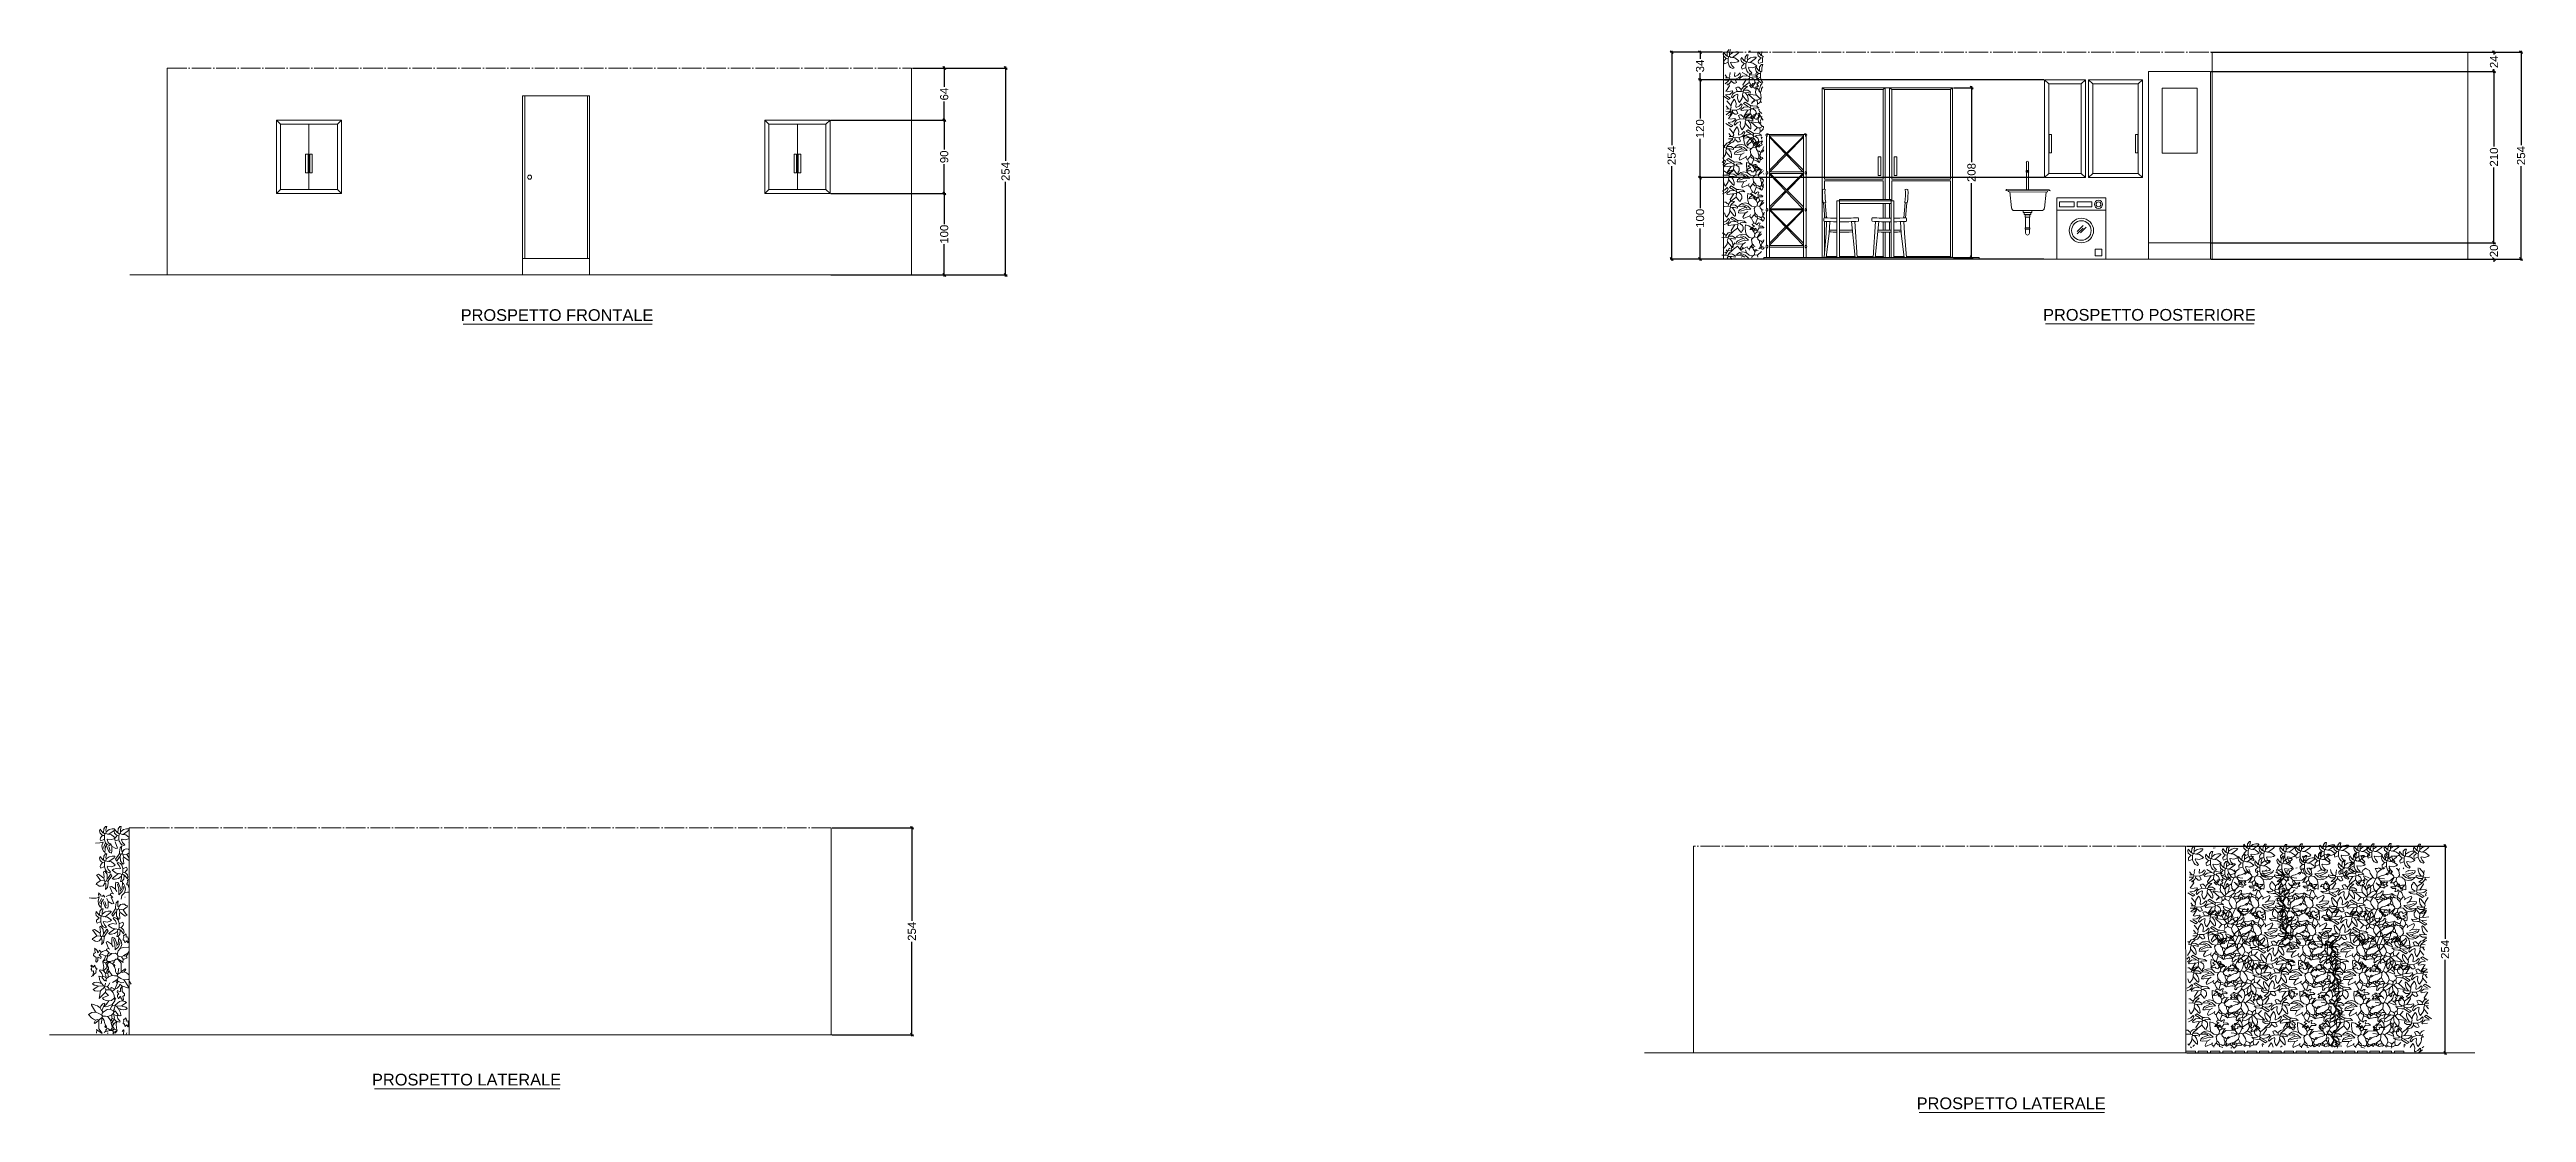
# Model space of a CAD drawing. Header units: centimetres. Extents: x 5667 to 17750, y 274 to 6203.
# Drawn here: x 10674 to 13716, y 1419 to 2725 of the extents above; entities that cross this region are included whole.
import ezdxf

# ---------------------------------------------------------------- set-up
doc = ezdxf.new("R2010")
doc.units = ezdxf.units.CM
doc.header["$MEASUREMENT"] = 0
doc.linetypes.add('ACAD_ISO04W100', pattern=[30, 24, -3, 0, -3])
doc.layers.get('0').update_dxf_attribs({"lineweight": 18})
for name, color, linetype, lineweight in [('A-DOOR-FULL', 4, 'Continuous', 9), ('A-FURN', 8, 'Continuous', 9), ('A-GLAZ-FULL', 140, 'Continuous', 9), ('A-WALL-FULL', 7, 'Continuous', 20), ('G-ANNO-DIM', 3, 'Continuous', 9), ('G-ANNO-TEXT', 3, 'Continuous', 18), ('G-HEDGE', 104, 'Continuous', 9)]:
    doc.layers.add(name, color=color, linetype=linetype, lineweight=lineweight)
doc.styles.add('ARIAL', font='arial.ttf')
doc.styles.add('underline', font='arial.ttf')
doc.dimstyles.new('TICK_36', dxfattribs={"dimtxt": 10, "dimasz": 3.6, "dimexe": 1.8, "dimexo": 1.2, "dimgap": 1.8, "dimtad": 0, "dimdec": 0, "dimzin": 0, "dimdsep": 46, "dimtxsty": 'ARIAL', "dimblk": 'OBLIQUE', "dimcen": 1.8, "dimdle": 1.8, "dimclrd": 256, "dimclrt": 256, "dimadec": 0, "dimazin": 0, "dimtfac": 1, "dimtdec": 0, "dimtmove": 1, "dimatfit": 3, "dimldrblk": 'OPEN90', "dimfxl": 1, "dimtolj": 1, "dimtzin": 0, "dimarcsym": 0})

msp = doc.modelspace()

# ---------------------------------------------------------------- texts
at = {"layer": 'G-ANNO-TEXT', "style": 'underline'}
for s, p in [('PROSPETTO FRONTALE', (11178.7, 2391.3)), ('PROSPETTO POSTERIORE', (13122.3, 2391.6)), ('PROSPETTO LATERALE', (11069.8, 1452.6)), ('PROSPETTO LATERALE', (12967, 1423.5))]:
    msp.add_text(s, height=14.381, dxfattribs=at).set_placement(p)

# ---------------------------------------------------------------- blocks, each defined once
blk = doc.blocks.new('_Oblique')
at = {"color": 0, "linetype": 'ByBlock', "lineweight": -2}
blk.add_line((-0.5, -0.5), (0.5, 0.5), dxfattribs=at)
blk = doc.blocks.new('*D64')
at = {"layer": 'Defpoints', "color": 0, "transparency": 16777216}
for p in [(11732.3, 2701.8), (11732.3, 2447.8), (11847.9, 2447.8)]:
    blk.add_point(p, dxfattribs=at)
at = {"layer": 'G-ANNO-DIM', "color": 0, "lineweight": -2, "transparency": 16777216}
for p, q in [((11733.5, 2701.8), (11849.7, 2701.8)), ((11733.5, 2447.8), (11849.7, 2447.8))]:
    blk.add_line(p, q, dxfattribs=at)
at = {"layer": 'G-ANNO-DIM', "lineweight": -2, "transparency": 16777216}
for p, q in [((11847.9, 2703.6), (11847.9, 2587.7)), ((11847.9, 2446), (11847.9, 2561.9))]:
    blk.add_line(p, q, dxfattribs=at)
at = {"layer": 'G-ANNO-DIM', "lineweight": -2, "transparency": 16777216, "xscale": 3.6, "yscale": 3.6, "zscale": 3.6}
for p, rotation in [((11847.9, 2701.8), 90), ((11847.9, 2447.8), 270)]:
    blk.add_blockref('_Oblique', p, dxfattribs=dict(at, rotation=rotation))
at = {"layer": 'G-ANNO-DIM', "transparency": 16777216, "insert": (11847.9, 2574.8), "char_height": 10, "attachment_point": 5, "rotation": 90, "style": 'ARIAL'}
blk.add_mtext('\\A1;254', dxfattribs=at)
blk = doc.blocks.new('_Open90')
at = {"color": 0, "linetype": 'ByBlock', "lineweight": -2}
for p, q in [((0, 0), (-1, 0)), ((-0.5, 0.5), (0, 0)), ((0, 0), (-0.5, -0.5))]:
    blk.add_line(p, q, dxfattribs=at)
blk = doc.blocks.new('*D62')
at = {"layer": 'Defpoints', "color": 0, "transparency": 16777216}
for p in [(11633.7, 1768.9), (11633.7, 1514.9), (11732.9, 1514.9)]:
    blk.add_point(p, dxfattribs=at)
at = {"layer": 'G-ANNO-DIM', "color": 0, "lineweight": -2, "transparency": 16777216}
for p, q in [((11634.9, 1768.9), (11734.7, 1768.9)), ((11634.9, 1514.9), (11734.7, 1514.9))]:
    blk.add_line(p, q, dxfattribs=at)
at = {"layer": 'G-ANNO-DIM', "lineweight": -2, "transparency": 16777216}
for p, q in [((11732.9, 1770.7), (11732.9, 1654.8)), ((11732.9, 1513.1), (11732.9, 1629))]:
    blk.add_line(p, q, dxfattribs=at)
at = {"layer": 'G-ANNO-DIM', "lineweight": -2, "transparency": 16777216, "xscale": 3.6, "yscale": 3.6, "zscale": 3.6}
for p, rotation in [((11732.9, 1768.9), 90), ((11732.9, 1514.9), 270)]:
    blk.add_blockref('_Oblique', p, dxfattribs=dict(at, rotation=rotation))
at = {"layer": 'G-ANNO-DIM', "transparency": 16777216, "insert": (11732.9, 1641.9), "char_height": 10, "attachment_point": 5, "rotation": 90, "style": 'ARIAL'}
blk.add_mtext('\\A1;254', dxfattribs=at)
blk = doc.blocks.new('*D65')
at = {"layer": 'Defpoints', "color": 0, "transparency": 16777216}
for p in [(11632.3, 2637.8), (11772.6, 2637.8), (11632.3, 2547.8)]:
    blk.add_point(p, dxfattribs=at)
at = {"layer": 'G-ANNO-DIM', "color": 0, "lineweight": -2, "transparency": 16777216}
for p, q in [((11633.5, 2637.8), (11774.4, 2637.8)), ((11633.5, 2547.8), (11774.4, 2547.8))]:
    blk.add_line(p, q, dxfattribs=at)
at = {"layer": 'G-ANNO-DIM', "lineweight": -2, "transparency": 16777216}
for p, q in [((11772.6, 2639.6), (11772.6, 2601.7)), ((11772.6, 2546), (11772.6, 2583.9))]:
    blk.add_line(p, q, dxfattribs=at)
at = {"layer": 'G-ANNO-DIM', "lineweight": -2, "transparency": 16777216, "xscale": 3.6, "yscale": 3.6, "zscale": 3.6}
for p, rotation in [((11772.6, 2637.8), 90), ((11772.6, 2547.8), 270)]:
    blk.add_blockref('_Oblique', p, dxfattribs=dict(at, rotation=rotation))
at = {"layer": 'G-ANNO-DIM', "transparency": 16777216, "insert": (11772.6, 2592.8), "char_height": 10, "attachment_point": 5, "rotation": 90, "style": 'ARIAL'}
blk.add_mtext('\\A1;90', dxfattribs=at)
blk = doc.blocks.new('*D66')
at = {"layer": 'Defpoints', "color": 0, "transparency": 16777216}
for p in [(11732.3, 2701.8), (11772.6, 2701.8), (11632.3, 2637.8)]:
    blk.add_point(p, dxfattribs=at)
at = {"layer": 'G-ANNO-DIM', "color": 0, "lineweight": -2, "transparency": 16777216}
for p, q in [((11733.5, 2701.8), (11774.4, 2701.8)), ((11633.5, 2637.8), (11774.4, 2637.8))]:
    blk.add_line(p, q, dxfattribs=at)
at = {"layer": 'G-ANNO-DIM', "lineweight": -2, "transparency": 16777216}
for p, q in [((11772.6, 2703.6), (11772.6, 2678.8)), ((11772.6, 2636), (11772.6, 2660.8))]:
    blk.add_line(p, q, dxfattribs=at)
at = {"layer": 'G-ANNO-DIM', "lineweight": -2, "transparency": 16777216, "xscale": 3.6, "yscale": 3.6, "zscale": 3.6}
for p, rotation in [((11772.6, 2701.8), 90), ((11772.6, 2637.8), 270)]:
    blk.add_blockref('_Oblique', p, dxfattribs=dict(at, rotation=rotation))
at = {"layer": 'G-ANNO-DIM', "transparency": 16777216, "insert": (11772.6, 2669.8), "char_height": 10, "attachment_point": 5, "rotation": 90, "style": 'ARIAL'}
blk.add_mtext('\\A1;64', dxfattribs=at)
blk = doc.blocks.new('*D67')
at = {"layer": 'Defpoints', "color": 0, "transparency": 16777216}
for p in [(11632.3, 2547.8), (11632.3, 2447.8), (11772.6, 2447.8)]:
    blk.add_point(p, dxfattribs=at)
at = {"layer": 'G-ANNO-DIM', "color": 0, "lineweight": -2, "transparency": 16777216}
for p, q in [((11633.5, 2547.8), (11774.4, 2547.8)), ((11633.5, 2447.8), (11774.4, 2447.8))]:
    blk.add_line(p, q, dxfattribs=at)
at = {"layer": 'G-ANNO-DIM', "lineweight": -2, "transparency": 16777216}
for p, q in [((11772.6, 2549.6), (11772.6, 2510.2)), ((11772.6, 2446), (11772.6, 2485.4))]:
    blk.add_line(p, q, dxfattribs=at)
at = {"layer": 'G-ANNO-DIM', "lineweight": -2, "transparency": 16777216, "xscale": 3.6, "yscale": 3.6, "zscale": 3.6}
for p, rotation in [((11772.6, 2547.8), 90), ((11772.6, 2447.8), 270)]:
    blk.add_blockref('_Oblique', p, dxfattribs=dict(at, rotation=rotation))
at = {"layer": 'G-ANNO-DIM', "transparency": 16777216, "insert": (11772.6, 2497.8), "char_height": 10, "attachment_point": 5, "rotation": 90, "style": 'ARIAL'}
blk.add_mtext('\\A1;100', dxfattribs=at)
blk = doc.blocks.new('*D63')
at = {"layer": 'Defpoints', "color": 0, "transparency": 16777216}
for p in [(13643.9, 2721.3), (13643.9, 2467.3), (13709.4, 2467.3)]:
    blk.add_point(p, dxfattribs=at)
at = {"layer": 'G-ANNO-DIM', "color": 0, "lineweight": -2, "transparency": 16777216}
for p, q in [((13645.1, 2721.3), (13711.2, 2721.3)), ((13645.1, 2467.3), (13711.2, 2467.3))]:
    blk.add_line(p, q, dxfattribs=at)
at = {"layer": 'G-ANNO-DIM', "lineweight": -2, "transparency": 16777216}
for p, q in [((13709.4, 2723.1), (13709.4, 2607.2)), ((13709.4, 2465.5), (13709.4, 2581.4))]:
    blk.add_line(p, q, dxfattribs=at)
at = {"layer": 'G-ANNO-DIM', "lineweight": -2, "transparency": 16777216, "xscale": 3.6, "yscale": 3.6, "zscale": 3.6}
for p, rotation in [((13709.4, 2721.3), 90), ((13709.4, 2467.3), 270)]:
    blk.add_blockref('_Oblique', p, dxfattribs=dict(at, rotation=rotation))
at = {"layer": 'G-ANNO-DIM', "transparency": 16777216, "insert": (13709.4, 2594.3), "char_height": 10, "attachment_point": 5, "rotation": 90, "style": 'ARIAL'}
blk.add_mtext('\\A1;254', dxfattribs=at)
blk = doc.blocks.new('*D68')
at = {"layer": 'Defpoints', "color": 0, "transparency": 16777216}
for p in [(13327.7, 2697.7), (13327.7, 2487.3), (13676.1, 2487.3)]:
    blk.add_point(p, dxfattribs=at)
at = {"layer": 'G-ANNO-DIM', "color": 0, "lineweight": -2, "transparency": 16777216}
for p, q in [((13328.9, 2697.7), (13677.9, 2697.7)), ((13328.9, 2487.3), (13677.9, 2487.3))]:
    blk.add_line(p, q, dxfattribs=at)
at = {"layer": 'G-ANNO-DIM', "lineweight": -2, "transparency": 16777216}
for p, q in [((13676.1, 2699.5), (13676.1, 2605.4)), ((13676.1, 2485.5), (13676.1, 2579.6))]:
    blk.add_line(p, q, dxfattribs=at)
at = {"layer": 'G-ANNO-DIM', "lineweight": -2, "transparency": 16777216, "xscale": 3.6, "yscale": 3.6, "zscale": 3.6}
for p, rotation in [((13676.1, 2697.7), 90), ((13676.1, 2487.3), 270)]:
    blk.add_blockref('_Oblique', p, dxfattribs=dict(at, rotation=rotation))
at = {"layer": 'G-ANNO-DIM', "transparency": 16777216, "insert": (13676.1, 2592.5), "char_height": 10, "attachment_point": 5, "rotation": 90, "style": 'ARIAL'}
blk.add_mtext('\\A1;210', dxfattribs=at)
blk = doc.blocks.new('*D69')
at = {"layer": 'Defpoints', "color": 0, "transparency": 16777216}
for p in [(13124.2, 2687.3), (12701, 2567.3), (13124.2, 2567.3)]:
    blk.add_point(p, dxfattribs=at)
at = {"layer": 'G-ANNO-DIM', "color": 0, "lineweight": -2, "transparency": 16777216}
for p, q in [((13123, 2687.3), (12699.2, 2687.3)), ((13123, 2567.3), (12699.2, 2567.3))]:
    blk.add_line(p, q, dxfattribs=at)
at = {"layer": 'G-ANNO-DIM', "lineweight": -2, "transparency": 16777216}
for p, q in [((12701, 2689.1), (12701, 2639.7)), ((12701, 2565.5), (12701, 2615))]:
    blk.add_line(p, q, dxfattribs=at)
at = {"layer": 'G-ANNO-DIM', "lineweight": -2, "transparency": 16777216, "xscale": 3.6, "yscale": 3.6, "zscale": 3.6}
for p, rotation in [((12701, 2687.3), 90), ((12701, 2567.3), 270)]:
    blk.add_blockref('_Oblique', p, dxfattribs=dict(at, rotation=rotation))
at = {"layer": 'G-ANNO-DIM', "transparency": 16777216, "insert": (12701, 2627.3), "char_height": 10, "attachment_point": 5, "rotation": 90, "style": 'ARIAL'}
blk.add_mtext('\\A1;120', dxfattribs=at)
blk = doc.blocks.new('*D70')
at = {"layer": 'Defpoints', "color": 0, "transparency": 16777216}
for p in [(12701, 2721.3), (12729.9, 2721.3), (13124.2, 2687.3)]:
    blk.add_point(p, dxfattribs=at)
at = {"layer": 'G-ANNO-DIM', "color": 0, "lineweight": -2, "transparency": 16777216}
for p, q in [((12728.7, 2721.3), (12699.2, 2721.3)), ((13123, 2687.3), (12699.2, 2687.3))]:
    blk.add_line(p, q, dxfattribs=at)
at = {"layer": 'G-ANNO-DIM', "lineweight": -2, "transparency": 16777216}
for p, q in [((12701, 2723.1), (12701, 2713.3)), ((12701, 2685.5), (12701, 2695.4))]:
    blk.add_line(p, q, dxfattribs=at)
at = {"layer": 'G-ANNO-DIM', "lineweight": -2, "transparency": 16777216, "xscale": 3.6, "yscale": 3.6, "zscale": 3.6}
for p, rotation in [((12701, 2721.3), 90), ((12701, 2687.3), 270)]:
    blk.add_blockref('_Oblique', p, dxfattribs=dict(at, rotation=rotation))
at = {"layer": 'G-ANNO-DIM', "transparency": 16777216, "insert": (12701, 2704.3), "char_height": 10, "attachment_point": 5, "rotation": 90, "style": 'ARIAL'}
blk.add_mtext('\\A1;34', dxfattribs=at)
blk = doc.blocks.new('*D71')
at = {"layer": 'Defpoints', "color": 0, "transparency": 16777216}
for p in [(13124.2, 2567.3), (12701, 2467.3), (13124.2, 2467.3)]:
    blk.add_point(p, dxfattribs=at)
at = {"layer": 'G-ANNO-DIM', "color": 0, "lineweight": -2, "transparency": 16777216}
for p, q in [((13123, 2567.3), (12699.2, 2567.3)), ((13123, 2467.3), (12699.2, 2467.3))]:
    blk.add_line(p, q, dxfattribs=at)
at = {"layer": 'G-ANNO-DIM', "lineweight": -2, "transparency": 16777216}
for p, q in [((12701, 2569.1), (12701, 2529.7)), ((12701, 2465.5), (12701, 2505))]:
    blk.add_line(p, q, dxfattribs=at)
at = {"layer": 'G-ANNO-DIM', "lineweight": -2, "transparency": 16777216, "xscale": 3.6, "yscale": 3.6, "zscale": 3.6}
for p, rotation in [((12701, 2567.3), 90), ((12701, 2467.3), 270)]:
    blk.add_blockref('_Oblique', p, dxfattribs=dict(at, rotation=rotation))
at = {"layer": 'G-ANNO-DIM', "transparency": 16777216, "insert": (12701, 2517.3), "char_height": 10, "attachment_point": 5, "rotation": 90, "style": 'ARIAL'}
blk.add_mtext('\\A1;100', dxfattribs=at)
blk = doc.blocks.new('*D72')
at = {"layer": 'Defpoints', "color": 0, "transparency": 16777216}
for p in [(13011.1, 2677.7), (13011.1, 2469.3), (13034.4, 2469.3)]:
    blk.add_point(p, dxfattribs=at)
at = {"layer": 'G-ANNO-DIM', "color": 0, "lineweight": -2, "transparency": 16777216}
for p, q in [((13012.3, 2677.7), (13036.2, 2677.7)), ((13012.3, 2469.3), (13036.2, 2469.3))]:
    blk.add_line(p, q, dxfattribs=at)
at = {"layer": 'G-ANNO-DIM', "lineweight": -2, "transparency": 16777216}
for p, q in [((13034.4, 2679.5), (13034.4, 2586.4)), ((13034.4, 2467.5), (13034.4, 2560.6))]:
    blk.add_line(p, q, dxfattribs=at)
at = {"layer": 'G-ANNO-DIM', "lineweight": -2, "transparency": 16777216, "xscale": 3.6, "yscale": 3.6, "zscale": 3.6}
for p, rotation in [((13034.4, 2677.7), 90), ((13034.4, 2469.3), 270)]:
    blk.add_blockref('_Oblique', p, dxfattribs=dict(at, rotation=rotation))
at = {"layer": 'G-ANNO-DIM', "transparency": 16777216, "insert": (13034.4, 2573.5), "char_height": 10, "attachment_point": 5, "rotation": 90, "style": 'ARIAL'}
blk.add_mtext('\\A1;208', dxfattribs=at)
blk = doc.blocks.new('*D99')
at = {"layer": 'Defpoints', "color": 0, "transparency": 16777216}
for p in [(13327.7, 2721.3), (13676.1, 2721.3), (13327.7, 2697.7)]:
    blk.add_point(p, dxfattribs=at)
at = {"layer": 'G-ANNO-DIM', "color": 0, "lineweight": -2, "transparency": 16777216}
for p, q in [((13328.9, 2721.3), (13677.9, 2721.3)), ((13328.9, 2697.7), (13677.9, 2697.7))]:
    blk.add_line(p, q, dxfattribs=at)
at = {"layer": 'G-ANNO-DIM', "lineweight": -2, "transparency": 16777216}
for p, q in [((13676.1, 2723.1), (13676.1, 2718.5)), ((13676.1, 2695.9), (13676.1, 2700.5))]:
    blk.add_line(p, q, dxfattribs=at)
at = {"layer": 'G-ANNO-DIM', "lineweight": -2, "transparency": 16777216, "xscale": 3.6, "yscale": 3.6, "zscale": 3.6}
for p, rotation in [((13676.1, 2721.3), 90), ((13676.1, 2697.7), 270)]:
    blk.add_blockref('_Oblique', p, dxfattribs=dict(at, rotation=rotation))
at = {"layer": 'G-ANNO-DIM', "transparency": 16777216, "insert": (13676.1, 2709.5), "char_height": 10, "attachment_point": 5, "rotation": 90, "style": 'ARIAL'}
blk.add_mtext('\\A1;24', dxfattribs=at)
blk = doc.blocks.new('*D100')
at = {"layer": 'Defpoints', "color": 0, "transparency": 16777216}
for p in [(13327.7, 2487.3), (13327.7, 2467.3), (13676.1, 2467.3)]:
    blk.add_point(p, dxfattribs=at)
at = {"layer": 'G-ANNO-DIM', "color": 0, "lineweight": -2, "transparency": 16777216}
for p, q in [((13328.9, 2487.3), (13677.9, 2487.3)), ((13328.9, 2467.3), (13677.9, 2467.3))]:
    blk.add_line(p, q, dxfattribs=at)
at = {"layer": 'G-ANNO-DIM', "lineweight": -2, "transparency": 16777216}
for p, q in [((13676.1, 2487.3), (13676.1, 2490.9)), ((13676.1, 2487.3), (13676.1, 2486.4)), ((13676.1, 2467.3), (13676.1, 2468.3)), ((13676.1, 2467.3), (13676.1, 2463.7))]:
    blk.add_line(p, q, dxfattribs=at)
at = {"layer": 'G-ANNO-DIM', "lineweight": -2, "transparency": 16777216, "xscale": 3.6, "yscale": 3.6, "zscale": 3.6}
for p, rotation in [((13676.1, 2487.3), 270), ((13676.1, 2467.3), 90)]:
    blk.add_blockref('_Oblique', p, dxfattribs=dict(at, rotation=rotation))
at = {"layer": 'G-ANNO-DIM', "transparency": 16777216, "insert": (13676.1, 2477.3), "char_height": 10, "attachment_point": 5, "rotation": 90, "style": 'ARIAL'}
blk.add_mtext('\\A1;20', dxfattribs=at)
blk = doc.blocks.new('*D101')
at = {"layer": 'Defpoints', "color": 0, "transparency": 16777216}
for p in [(12729.9, 2721.3), (12666.1, 2467.3), (12729.9, 2467.3)]:
    blk.add_point(p, dxfattribs=at)
at = {"layer": 'G-ANNO-DIM', "color": 0, "lineweight": -2, "transparency": 16777216}
for p, q in [((12728.7, 2721.3), (12664.3, 2721.3)), ((12728.7, 2467.3), (12664.3, 2467.3))]:
    blk.add_line(p, q, dxfattribs=at)
at = {"layer": 'G-ANNO-DIM', "lineweight": -2, "transparency": 16777216}
for p, q in [((12666.1, 2723.1), (12666.1, 2607.2)), ((12666.1, 2465.5), (12666.1, 2581.4))]:
    blk.add_line(p, q, dxfattribs=at)
at = {"layer": 'G-ANNO-DIM', "lineweight": -2, "transparency": 16777216, "xscale": 3.6, "yscale": 3.6, "zscale": 3.6}
for p, rotation in [((12666.1, 2721.3), 90), ((12666.1, 2467.3), 270)]:
    blk.add_blockref('_Oblique', p, dxfattribs=dict(at, rotation=rotation))
at = {"layer": 'G-ANNO-DIM', "transparency": 16777216, "insert": (12666.1, 2594.3), "char_height": 10, "attachment_point": 5, "rotation": 90, "style": 'ARIAL'}
blk.add_mtext('\\A1;254', dxfattribs=at)
blk = doc.blocks.new('*D104')
at = {"layer": 'Defpoints', "color": 0, "transparency": 16777216}
for p in [(13297.2, 1746.6), (13297.7, 1492.6), (13616.1, 1492.6)]:
    blk.add_point(p, dxfattribs=at)
at = {"layer": 'G-ANNO-DIM', "color": 0, "lineweight": -2, "transparency": 16777216}
for p, q in [((13298.4, 1746.6), (13617.9, 1746.6)), ((13298.9, 1492.6), (13617.9, 1492.6))]:
    blk.add_line(p, q, dxfattribs=at)
at = {"layer": 'G-ANNO-DIM', "lineweight": -2, "transparency": 16777216}
for p, q in [((13616.1, 1748.4), (13616.1, 1632.5)), ((13616.1, 1490.8), (13616.1, 1606.7))]:
    blk.add_line(p, q, dxfattribs=at)
at = {"layer": 'G-ANNO-DIM', "lineweight": -2, "transparency": 16777216, "xscale": 3.6, "yscale": 3.6, "zscale": 3.6}
for p, rotation in [((13616.1, 1746.6), 90), ((13616.1, 1492.6), 270)]:
    blk.add_blockref('_Oblique', p, dxfattribs=dict(at, rotation=rotation))
at = {"layer": 'G-ANNO-DIM', "transparency": 16777216, "insert": (13616.1, 1619.6), "char_height": 10, "attachment_point": 5, "rotation": 90, "style": 'ARIAL'}
blk.add_mtext('\\A1;254', dxfattribs=at)

# ---------------------------------------------------------------- dimensions: what is measured, and where the dimension line sits
at = {"layer": 'G-ANNO-DIM'}
for base, p1, p2, picture, middle in [((12666.1, 2467.3), (12729.9, 2721.3), (12729.9, 2467.3), '*D101', (12666.1, 2594.3)), ((12701, 2721.3), (13124.2, 2687.3), (12729.9, 2721.3), '*D70', (12701, 2704.3)), ((13676.1, 2721.3), (13327.7, 2697.7), (13327.7, 2721.3), '*D99', (13676.1, 2709.5)), ((13709.4, 2467.3), (13643.9, 2721.3), (13643.9, 2467.3), '*D63', (13709.4, 2594.3)), ((11772.6, 2701.8), (11632.3, 2637.8), (11732.3, 2701.8), '*D66', (11772.6, 2669.8)), ((11847.9, 2447.8), (11732.3, 2701.8), (11732.3, 2447.8), '*D64', (11847.9, 2574.8)), ((12701, 2567.3), (13124.2, 2687.3), (13124.2, 2567.3), '*D69', (12701, 2627.3)), ((13034.4, 2469.3), (13011.1, 2677.7), (13011.1, 2469.3), '*D72', (13034.4, 2573.5)), ((13676.1, 2487.3), (13327.7, 2697.7), (13327.7, 2487.3), '*D68', (13676.1, 2592.5)), ((11772.6, 2637.8), (11632.3, 2547.8), (11632.3, 2637.8), '*D65', (11772.6, 2592.8)), ((12701, 2467.3), (13124.2, 2567.3), (13124.2, 2467.3), '*D71', (12701, 2517.3)), ((11772.6, 2447.8), (11632.3, 2547.8), (11632.3, 2447.8), '*D67', (11772.6, 2497.8)), ((13676.1, 2467.3), (13327.7, 2487.3), (13327.7, 2467.3), '*D100', (13676.1, 2477.3)), ((11732.9, 1514.9), (11633.7, 1768.9), (11633.7, 1514.9), '*D62', (11732.9, 1641.9)), ((13616.1, 1492.6), (13297.2, 1746.6), (13297.7, 1492.6), '*D104', (13616.1, 1619.6))]:
    dim = msp.add_linear_dim(base=base, p1=p1, p2=p2, angle=90, dimstyle='TICK_36', dxfattribs=at)
    dim.commit()
    dim.dimension.update_dxf_attribs({"geometry": picture, "text_midpoint": middle})

# ---------------------------------------------------------------- linework, layer by layer
at = {"layer": 'A-DOOR-FULL'}
for p, q in [((12851.1, 2677.7), (12928.3, 2677.7)), ((12851.1, 2469.3), (12851.1, 2677.7)), ((12925.8, 2675.6), (12928.3, 2677.7)), ((12931.1, 2677.7), (12928.3, 2677.7)), ((12928.3, 2677.7), (12928.3, 2540.3)), ((12933.8, 2677.7), (12931.1, 2677.7)), ((12933.8, 2677.7), (12933.8, 2540.3)), ((12933.8, 2677.7), (13011.1, 2677.7)), ((12933.8, 2677.7), (12936.4, 2675.6)), ((13008.5, 2675.6), (13011.1, 2677.7)), ((13011.1, 2677.7), (13011.1, 2469.3)), ((13251.7, 2697.7), (13251.7, 2487.3)), ((13251.7, 2697.7), (13327.7, 2697.7)), ((13327.7, 2487.3), (13327.7, 2697.7)), ((11254.8, 2667.8), (11254.8, 2467.8)), ((11254.8, 2667.8), (11336.9, 2667.8)), ((11257.3, 2667.8), (11257.3, 2467.8)), ((11334.3, 2667.8), (11334.3, 2467.8)), ((11336.9, 2667.8), (11336.9, 2467.8)), ((12853.7, 2675.6), (12853.7, 2565.5)), ((12853.7, 2675.6), (12925.8, 2675.6)), ((12925.8, 2675.6), (12925.8, 2565.5)), ((12936.4, 2675.6), (12936.4, 2565.5)), ((12936.4, 2675.6), (13008.5, 2675.6)), ((13008.5, 2675.6), (13008.5, 2565.5)), ((12853.7, 2565.5), (12925.8, 2565.5)), ((12853.7, 2563.5), (12853.7, 2553.1)), ((12925.8, 2563.5), (12853.7, 2563.5)), ((12925.8, 2563.5), (12925.8, 2540.3)), ((12936.4, 2565.5), (13008.5, 2565.5)), ((12936.4, 2563.5), (12936.4, 2538.9)), ((13008.5, 2563.5), (12936.4, 2563.5)), ((13008.5, 2563.5), (13008.5, 2470.5)), ((12925.8, 2535.4), (12925.8, 2517.5)), ((12928.3, 2535.4), (12928.3, 2517.4)), ((12933.8, 2535.4), (12933.8, 2517.4)), ((12853.7, 2524.4), (12853.7, 2517.9)), ((12853.7, 2513.5), (12853.7, 2474.2)), ((12925.8, 2513.1), (12925.8, 2502.7)), ((12925.8, 2500.4), (12925.8, 2470.5)), ((12928.3, 2513), (12928.3, 2502.7)), ((12928.3, 2500.3), (12928.3, 2469.3)), ((12933.8, 2513), (12933.8, 2502.6)), ((12933.8, 2500.3), (12933.8, 2469.3)), ((12853.4, 2470.1), (12852.7, 2469.3)), ((12868.8, 2470.5), (12856, 2470.5)), ((12891.5, 2470.5), (12872.1, 2470.5)), ((12913.8, 2470.5), (12893.8, 2470.5)), ((12925.8, 2470.5), (12916.1, 2470.5)), ((12925.8, 2470.5), (12926.7, 2469.3)), ((12951.5, 2470.5), (12938.8, 2470.5)), ((13008.5, 2470.5), (12954.2, 2470.5)), ((13008.5, 2470.5), (13009.5, 2469.3))]:
    msp.add_line(p, q, dxfattribs=at)
msp.add_lwpolyline([(13311.7, 2597.3), (13268.7, 2597.3), (13268.7, 2677.3), (13311.7, 2677.3)], close=True, dxfattribs=at)
at = {"layer": 'A-DOOR-FULL', "ltscale": 0.8}
msp.add_circle((11263.3, 2567.8), 2.5, dxfattribs=at)
at = {"layer": 'A-FURN'}
for p, q in [((12853.7, 2675.6), (12851.1, 2677.7)), ((12782.6, 2617.5), (12783.5, 2618.5)), ((12782.6, 2617.5), (12782.6, 2575.1)), ((12783.5, 2620.2), (12786.1, 2620.2)), ((12783.5, 2618.5), (12783.5, 2620.2)), ((12784.9, 2620.2), (12786.1, 2620.2)), ((12786.1, 2620.2), (12827.8, 2620.2)), ((12786.1, 2620.2), (12786.1, 2469.3)), ((12827.8, 2618.5), (12786.1, 2618.5)), ((12786.1, 2618.2), (12827.8, 2576.6)), ((12786.1, 2616.9), (12827.3, 2574.3)), ((12827.8, 2618.2), (12807, 2597.4)), ((12827.8, 2616.9), (12808, 2596.4)), ((12830.4, 2620.2), (12827.8, 2620.2)), ((12829, 2620.2), (12827.8, 2620.2)), ((12827.8, 2620.2), (12827.8, 2469.3)), ((12830.4, 2618.5), (12830.4, 2620.2)), ((12831.3, 2617.5), (12830.4, 2618.5)), ((12831.3, 2617.5), (12831.3, 2575.1)), ((13129.7, 2620.4), (13132.7, 2620.4)), ((13129.7, 2597.8), (13129.7, 2620.4)), ((13132.7, 2620.4), (13132.7, 2597.8)), ((13238.7, 2620.4), (13235.6, 2620.4)), ((13235.6, 2620.4), (13235.6, 2597.8)), ((13238.7, 2597.8), (13238.7, 2620.4)), ((10991.3, 2595.9), (10988.2, 2595.9)), ((10988.2, 2595.9), (10988.2, 2573.3)), ((10991.3, 2573.3), (10991.3, 2595.9)), ((10993.3, 2595.9), (10996.3, 2595.9)), ((10993.3, 2573.3), (10993.3, 2595.9)), ((10996.3, 2595.9), (10996.3, 2573.3)), ((11591.3, 2595.9), (11588.3, 2595.9)), ((11588.3, 2595.9), (11588.3, 2573.3)), ((11591.3, 2573.3), (11591.3, 2595.9)), ((11593.3, 2595.9), (11596.4, 2595.9)), ((11593.3, 2573.3), (11593.3, 2595.9)), ((11596.4, 2595.9), (11596.4, 2573.3)), ((12805.9, 2596.4), (12786.1, 2576.6)), ((12807, 2595.3), (12786.6, 2574.3)), ((12922.8, 2592.6), (12919.7, 2592.6)), ((12919.7, 2592.6), (12919.7, 2570)), ((12922.8, 2570), (12922.8, 2592.6)), ((12939.4, 2592.6), (12942.5, 2592.6)), ((12939.4, 2570), (12939.4, 2592.6)), ((12942.5, 2592.6), (12942.5, 2570)), ((13101.7, 2586.1), (13101.7, 2575.9)), ((13104.3, 2575.9), (13104.3, 2586.1)), ((13132.7, 2597.8), (13129.7, 2597.8)), ((13235.6, 2597.8), (13238.7, 2597.8)), ((10991.3, 2573.3), (10988.2, 2573.3)), ((10996.3, 2573.3), (10993.3, 2573.3)), ((11591.3, 2573.3), (11588.3, 2573.3)), ((11596.4, 2573.3), (11593.3, 2573.3)), ((12782.6, 2575.1), (12784, 2573.9)), ((12784, 2572.3), (12782.6, 2570.9)), ((12782.6, 2570.9), (12782.6, 2529.9)), ((12784, 2573.9), (12784, 2572.3)), ((12827.8, 2574.3), (12786.1, 2574.3)), ((12827.8, 2572.3), (12786.1, 2572.3)), ((12786.1, 2571.7), (12827.3, 2529.1)), ((12786.9, 2572.3), (12827.8, 2531.4)), ((12827, 2572.3), (12807, 2552.2)), ((12827.8, 2571.7), (12808, 2551.2)), ((12831.3, 2575.1), (12829.9, 2573.9)), ((12829.9, 2573.9), (12829.9, 2572.3)), ((12829.9, 2572.3), (12831.3, 2570.9)), ((12831.3, 2570.9), (12831.3, 2529.9)), ((12919.7, 2570), (12922.8, 2570)), ((12942.5, 2570), (12939.4, 2570)), ((13101.7, 2574), (13101.7, 2552.6)), ((13104.3, 2552.6), (13104.3, 2574)), ((12782.6, 2529.9), (12784, 2528.7)), ((12784, 2527.1), (12782.6, 2525.7)), ((12782.6, 2525.7), (12782.6, 2484.6)), ((12784, 2528.7), (12784, 2527.1)), ((12805.9, 2551.2), (12786.1, 2531.4)), ((12827.8, 2529.1), (12786.1, 2529.1)), ((12827.8, 2527.8), (12786.1, 2527.8)), ((12786.1, 2527.2), (12827.8, 2484.1)), ((12807, 2550.1), (12786.6, 2529.1)), ((12786.9, 2527.8), (12827.8, 2486.9)), ((12827, 2527.8), (12807, 2507.7)), ((12827.8, 2527.2), (12808, 2506.7)), ((12831.3, 2529.9), (12829.9, 2528.7)), ((12829.9, 2528.7), (12829.9, 2527.1)), ((12829.9, 2527.1), (12831.3, 2525.7)), ((12831.3, 2525.7), (12831.3, 2484.6)), ((12854.2, 2517.9), (12852.7, 2536.5)), ((12856.3, 2517.9), (12854.7, 2536.6)), ((12868.8, 2469.3), (12868.8, 2538.9)), ((12868.8, 2538.9), (12938.8, 2538.9)), ((12872.1, 2538.9), (12872.1, 2469.3)), ((12935.5, 2535.4), (12872.1, 2535.4)), ((12872.4, 2538.9), (12872.4, 2540.3)), ((12872.4, 2540.3), (12935.3, 2540.3)), ((12935.3, 2540.3), (12935.3, 2538.9)), ((12935.5, 2469.3), (12935.5, 2538.9)), ((12938.8, 2538.9), (12938.8, 2469.3)), ((12951.3, 2517.9), (12952.8, 2536.6)), ((12953.3, 2517.9), (12954.9, 2536.5)), ((13076.7, 2551.5), (13130.8, 2551.2)), ((13076.7, 2551.5), (13076.7, 2551.5)), ((13129.6, 2552.4), (13077.9, 2552.7)), ((13080.9, 2549.7), (13126.5, 2549.4)), ((13083.5, 2530.1), (13081.5, 2549.7)), ((13120.2, 2526.7), (13087, 2526.8)), ((13097.8, 2526.8), (13097.8, 2524.5)), ((13108.6, 2526.7), (13108.6, 2524.4)), ((13125.9, 2549.5), (13123.8, 2529.9)), ((13130.8, 2551.2), (13130.8, 2551.2)), ((12805.9, 2506.7), (12786.1, 2486.9)), ((12807, 2505.6), (12786.6, 2484.6)), ((12855.7, 2499.1), (12853.3, 2469.3)), ((12856.3, 2513.2), (12855.7, 2499.1)), ((12859.6, 2499), (12855.9, 2469.3)), ((12860.3, 2513.1), (12859.6, 2499)), ((12891.6, 2469.3), (12886.9, 2513.3)), ((12891, 2513.5), (12893.8, 2469.3)), ((12916.5, 2513.5), (12913.7, 2469.3)), ((12915.9, 2469.3), (12920.6, 2513.3)), ((12947.2, 2513.1), (12947.9, 2499)), ((12947.9, 2499), (12951.7, 2469.3)), ((12951.2, 2513.2), (12951.9, 2499.1)), ((12951.9, 2499.1), (12954.3, 2469.3)), ((13108.6, 2524.4), (13097.8, 2524.5)), ((13099, 2524.5), (13099, 2521.8)), ((13099, 2521.8), (13107.4, 2521.8)), ((13100.2, 2505.6), (13106, 2505.5)), ((13100.2, 2505.6), (13100.2, 2504)), ((13106, 2503.9), (13100.2, 2504)), ((13100.2, 2504), (13106, 2503.9)), ((13100.3, 2521.8), (13100.3, 2518.7)), ((13106.1, 2521.5), (13100.3, 2521.5)), ((13100.3, 2518.7), (13106.1, 2518.7)), ((13100.8, 2504), (13100.7, 2499.1)), ((13100.8, 2518.7), (13100.8, 2505.6)), ((13105.6, 2518.7), (13105.5, 2505.5)), ((13105.5, 2503.9), (13105.5, 2499.1)), ((13106, 2505.5), (13106, 2503.9)), ((13106.1, 2521.8), (13106.1, 2518.7)), ((13107.4, 2524.5), (13107.4, 2521.8)), ((12779.2, 2467.3), (12779.2, 2469.3)), ((13043.6, 2469.3), (12779.2, 2469.3)), ((12779.2, 2467.3), (12779.2, 2469.3)), ((12782.6, 2484.6), (12784, 2483.4)), ((12784, 2481.9), (12782.6, 2480.4)), ((12782.6, 2480.4), (12782.6, 2469.3)), ((12784, 2483.4), (12784, 2481.9)), ((12827.8, 2483.9), (12786.1, 2483.9)), ((12827.8, 2481.9), (12786.1, 2481.9)), ((12831.3, 2484.6), (12829.9, 2483.4)), ((12829.9, 2483.4), (12829.9, 2481.9)), ((12829.9, 2481.9), (12831.3, 2480.4)), ((12831.3, 2480.4), (12831.3, 2469.3)), ((12849.3, 2469.3), (12850.8, 2469.3)), ((12855.9, 2469.3), (12853.3, 2469.3)), ((12872.1, 2469.3), (12868.8, 2469.3)), ((12893.8, 2469.3), (12891.6, 2469.3)), ((12913.7, 2469.3), (12915.9, 2469.3)), ((12935.5, 2469.3), (12935.4, 2469.3)), ((12938.8, 2469.3), (12935.5, 2469.3)), ((12951.7, 2469.3), (12954.3, 2469.3)), ((13043.6, 2469.3), (13043.6, 2467.3)), ((13251.7, 2487.3), (13327.7, 2487.3)), ((13251.7, 2487.3), (13251.7, 2467.3)), ((13327.7, 2487.3), (13327.7, 2467.3)), ((13309.4, 1494.6), (13297.7, 1494.6)), ((13297.7, 1492.6), (13309.4, 1492.6)), ((13309.4, 1492.6), (13309.4, 1494.6)), ((13312.8, 1492.6), (13312.8, 1494.6)), ((13312.8, 1494.6), (13324.4, 1494.6)), ((13312.8, 1492.6), (13324.4, 1492.6)), ((13324.4, 1492.6), (13324.4, 1494.6)), ((13327.9, 1492.6), (13327.9, 1494.6)), ((13327.9, 1494.6), (13339.5, 1494.6)), ((13327.9, 1492.6), (13339.5, 1492.6)), ((13339.5, 1492.6), (13339.5, 1494.6)), ((13342.9, 1492.6), (13342.9, 1494.6)), ((13342.9, 1494.6), (13354.5, 1494.6)), ((13342.9, 1492.6), (13354.5, 1492.6)), ((13354.5, 1492.6), (13354.5, 1494.6)), ((13358, 1492.6), (13358, 1494.6)), ((13358, 1494.6), (13369.6, 1494.6)), ((13358, 1492.6), (13369.6, 1492.6)), ((13369.6, 1492.6), (13369.6, 1494.6)), ((13373, 1492.6), (13373, 1494.6)), ((13373, 1494.6), (13384.7, 1494.6)), ((13373, 1492.6), (13384.7, 1492.6)), ((13384.7, 1492.6), (13384.7, 1494.6)), ((13388.1, 1492.6), (13388.1, 1494.6)), ((13388.1, 1494.6), (13399.7, 1494.6)), ((13388.1, 1492.6), (13399.7, 1492.6)), ((13399.7, 1492.6), (13399.7, 1494.6)), ((13403.1, 1492.6), (13403.1, 1494.6)), ((13403.1, 1494.6), (13414.8, 1494.6)), ((13403.1, 1492.6), (13414.8, 1492.6)), ((13414.8, 1492.6), (13414.8, 1494.6)), ((13418.2, 1492.6), (13418.2, 1494.6)), ((13418.2, 1494.6), (13429.8, 1494.6)), ((13418.2, 1492.6), (13429.8, 1492.6)), ((13429.8, 1492.6), (13429.8, 1494.6)), ((13433.3, 1494.6), (13444.9, 1494.6)), ((13433.3, 1494.6), (13433.3, 1492.6)), ((13433.3, 1492.6), (13444.9, 1492.6)), ((13444.9, 1492.6), (13444.9, 1494.6)), ((13448.3, 1492.6), (13448.3, 1494.6)), ((13448.3, 1494.6), (13460, 1494.6)), ((13448.3, 1492.6), (13460, 1492.6)), ((13460, 1492.6), (13460, 1494.6)), ((13463.4, 1492.6), (13463.4, 1494.6)), ((13463.4, 1494.6), (13475, 1494.6)), ((13463.4, 1492.6), (13475, 1492.6)), ((13475, 1492.6), (13475, 1494.6)), ((13478.4, 1492.6), (13478.4, 1494.6)), ((13478.4, 1494.6), (13490.1, 1494.6)), ((13478.4, 1492.6), (13490.1, 1492.6)), ((13490.1, 1492.6), (13490.1, 1494.6)), ((13493.5, 1492.6), (13493.5, 1494.6)), ((13493.5, 1494.6), (13505.1, 1494.6)), ((13493.5, 1492.6), (13505.1, 1492.6)), ((13505.1, 1492.6), (13505.1, 1494.6)), ((13508.6, 1492.6), (13508.6, 1494.6)), ((13508.6, 1494.6), (13520.2, 1494.6)), ((13508.6, 1492.6), (13520.2, 1492.6)), ((13520.2, 1492.6), (13520.2, 1494.6)), ((13523.6, 1492.6), (13523.6, 1494.6)), ((13523.6, 1494.6), (13535.3, 1494.6)), ((13523.6, 1492.6), (13535.3, 1492.6)), ((13535.3, 1492.6), (13535.3, 1494.6)), ((13538.7, 1492.6), (13538.7, 1494.6)), ((13538.7, 1494.6), (13550.3, 1494.6)), ((13538.7, 1492.6), (13550.3, 1492.6)), ((13550.3, 1492.6), (13550.3, 1494.6)), ((13553.7, 1492.6), (13553.7, 1494.6)), ((13553.7, 1494.6), (13565.4, 1494.6)), ((13553.7, 1492.6), (13565.4, 1492.6)), ((13565.4, 1492.6), (13565.4, 1494.6))]:
    msp.add_line(p, q, dxfattribs=at)
at = {"layer": 'A-FURN', "lineweight": 0}
for p, q in [((12868.8, 2538.9), (12868.8, 2469.3)), ((12868.8, 2469.3), (12868.8, 2538.9)), ((12868.8, 2538.9), (12872.1, 2538.9)), ((12872.1, 2538.9), (12868.8, 2538.9)), ((12872.1, 2469.3), (12872.1, 2538.9)), ((12872.1, 2538.9), (12872.1, 2469.3)), ((12935.5, 2538.9), (12872.1, 2538.9)), ((12872.1, 2538.9), (12935.5, 2538.9)), ((12872.1, 2535.4), (12935.5, 2535.4)), ((12935.5, 2535.4), (12872.1, 2535.4)), ((12872.4, 2538.9), (12872.4, 2540.3)), ((12872.4, 2540.3), (12935.3, 2540.3)), ((12872.4, 2540.3), (12872.4, 2538.9)), ((12935.3, 2540.3), (12872.4, 2540.3)), ((12935.3, 2538.9), (12935.3, 2540.3)), ((12935.3, 2540.3), (12935.3, 2538.9)), ((12935.3, 2540.3), (12935.3, 2540.3)), ((12935.5, 2535.4), (12935.5, 2538.9)), ((12935.5, 2538.9), (12935.5, 2469.3)), ((12935.5, 2469.3), (12935.5, 2538.9)), ((12935.5, 2538.9), (12938.8, 2538.9)), ((12935.5, 2538.9), (12935.5, 2535.4)), ((12938.8, 2538.9), (12935.5, 2538.9)), ((12935.5, 2538.9), (12935.5, 2538.9)), ((12938.8, 2469.3), (12938.8, 2538.9)), ((12938.8, 2538.9), (12938.8, 2469.3)), ((12868.8, 2469.3), (12872.1, 2469.3)), ((12872.1, 2469.3), (12868.8, 2469.3)), ((12868.8, 2469.3), (12868.8, 2469.3)), ((12900.9, 2469.3), (12901, 2469.3)), ((12900.9, 2469.3), (12900.9, 2469.3)), ((12901, 2469.3), (12900.9, 2469.3)), ((12918.5, 2469.3), (12918.6, 2469.3)), ((12918.5, 2469.3), (12918.7, 2469.3)), ((12918.7, 2469.3), (12918.5, 2469.3)), ((12918.9, 2469.3), (12918.7, 2469.3)), ((12935.5, 2469.3), (12938.8, 2469.3)), ((12938.8, 2469.3), (12935.5, 2469.3)), ((12935.5, 2469.3), (12935.5, 2469.3)), ((12941.1, 2469.3), (12941, 2469.3)), ((12941.3, 2469.3), (12941.1, 2469.3)), ((12941.3, 2469.3), (12941.5, 2469.3)), ((12941.8, 2469.3), (12941.5, 2469.3)), ((12942.4, 2469.3), (12942.2, 2469.3)), ((12942.2, 2469.3), (12942.2, 2469.3))]:
    msp.add_line(p, q, dxfattribs=at)
at = {"layer": 'A-FURN'}
for points in [[(12852.1, 2536.5, -0.066438), (12851.4, 2552.8, -3.035344)], [(12855.3, 2536.6, -0.066438), (12854.6, 2552.9, -3.035344)], [(12952.3, 2536.6, 0.066438), (12953, 2552.9, 3.035344)], [(12955.5, 2536.5, 0.066438), (12956.1, 2552.8, 3.035344)], [(12853.4, 2517.9, 0.162787), (12853.3, 2513.5, 0.892277)], [(12895.3, 2518.1, -0.162787), (12895.4, 2513.7, -0.892277)], [(12912.2, 2518.1, 0.162787), (12912.2, 2513.7, 0.892277)], [(12954.2, 2517.9, -0.162787), (12954.2, 2513.5, -0.892277)]]:
    msp.add_lwpolyline(points, format="xyb", dxfattribs=at)
for points in [[(13139.3, 2467.3), (13139.3, 2542.5), (13199.3, 2542.5), (13199.3, 2467.3)], [(13142.3, 2531.5), (13142.3, 2537.5), (13160.3, 2537.5), (13160.3, 2531.5)], [(13164.3, 2531.5), (13164.3, 2537.5), (13182.3, 2537.5), (13182.3, 2531.5)], [(13186.3, 2471.3), (13186.3, 2479.3), (13194.3, 2479.3), (13194.3, 2471.3)]]:
    msp.add_lwpolyline(points, close=True, dxfattribs=at)
for points in [[(13139.3, 2527.5), (13199.3, 2527.5)], [(13164.3, 2501.3), (13171.3, 2508.4)], [(13164.3, 2498.3), (13171.3, 2505.4)], [(13168.3, 2499.3), (13175.3, 2506.4)]]:
    msp.add_lwpolyline(points, dxfattribs=at)
for centre, radius in [((13190.3, 2534.5), 5), ((13190.3, 2534.5), 3), ((13169.3, 2502.3), 15), ((13169.3, 2502.3), 12)]:
    msp.add_circle(centre, radius, dxfattribs=at)
for centre, radius, start, end in [((12783.5, 2619.5), 1.58, 26.1409, 255.3594), ((12830.4, 2619.5), 1.58, 284.6406, 153.8591), ((13103, 2586.1), 1.33, 0.1224, 179.8776), ((12784.1, 2572.9), 2.02, 119.9195, 235.5294), ((12829.8, 2572.9), 2.02, 304.4706, 60.0805), ((13102.2, 2575), 0.869, 140.4177, 217.9852), ((13101.6, 2574.3), 0.191, 114.8047, 245.1953), ((13101.7, 2575.7), 0.244, 102.6674, 218.0261), ((13103, 2570.5), 5.2, 73.5696, 106.4975), ((13103, 2569.4), 5.23, 73.5535, 106.4465), ((13101.7, 2574.2), 0.252, 215.7695, 256.5959), ((13103, 2570.9), 5.18, 75.0637, 104.9363), ((13104.3, 2575.7), 0.254, 325.8407, 73.6277), ((13104.3, 2574.2), 0.253, 283.4243, 324.2103), ((13103.8, 2575), 0.847, 319.9002, 40.0998), ((13104.4, 2574.3), 0.191, 294.8047, 65.1953), ((12784.1, 2527.7), 2.02, 119.9195, 235.5294), ((12829.8, 2527.7), 2.02, 304.4706, 60.0805), ((12853.1, 2546.9), 6.14, 76.3165, 106.3618), ((12853.3, 2553.5), 17, 265.8253, 276.5909), ((12954.2, 2553.5), 17, 263.4091, 274.1747), ((12954.4, 2546.9), 6.14, 73.6382, 103.6835), ((13077.9, 2551.5), 1.2, 89.7287, 179.7287), ((13080.9, 2551.5), 1.8, 179.7287, 269.7287), ((13087, 2530.4), 3.6, 185.7377, 269.7287), ((13120.2, 2530.3), 3.6, 269.7287, 353.7197), ((13126.5, 2551.3), 1.8, 269.7287, 359.7287), ((13129.6, 2551.2), 1.2, 359.7287, 89.7287), ((12872.8, 2872.9), 359.9, 266.8925, 269.3549), ((12872.8, 2882.5), 365.1, 266.9575, 269.3748), ((12873.9, 2817.5), 317.2, 267.4399, 269.0785), ((12873.3, 2835.6), 333, 267.6832, 269.2252), ((12872.8, 2882.5), 365.1, 269.8957, 273.5429), ((12872.8, 2872.9), 359.9, 269.8835, 273.5931), ((12873.3, 2835.6), 333, 269.7963, 272.5361), ((12873.9, 2817.5), 317.2, 269.6781, 272.5965), ((12934.8, 2882.5), 365.1, 266.4571, 270.1043), ((12934.7, 2872.9), 359.9, 266.4069, 270.1165), ((12933.7, 2817.5), 317.2, 267.4035, 270.3219), ((12934.3, 2835.6), 333, 267.4639, 270.2037), ((12934.8, 2882.5), 365.1, 270.6252, 273.0425), ((12934.7, 2872.9), 359.9, 270.6451, 273.1075), ((12934.3, 2835.6), 333, 270.7748, 272.3168), ((12933.7, 2817.5), 317.2, 270.9215, 272.5601), ((13103.1, 2499.1), 2.38, 179.7287, 359.7287), ((12784, 2482.5), 2.06, 120.5384, 239.0997), ((12829.9, 2482.5), 2.06, 300.9003, 59.4616)]:
    msp.add_arc(centre, radius, start, end, dxfattribs=at)
for start_param, end_param in [(-0.053243, 3.194836), (3.592619, 5.832158)]:
    msp.add_ellipse((13103, 2574.1), major_axis=(1.48, 0), ratio=0.172573, start_param=start_param, end_param=end_param, dxfattribs=at)
at = {"layer": 'A-GLAZ-FULL'}
for p, q in [((13124.2, 2687.3), (13124.2, 2567.3)), ((13174.2, 2687.3), (13124.2, 2687.3)), ((13129.2, 2682.3), (13124.2, 2687.3)), ((13169.2, 2682.3), (13129.2, 2682.3)), ((13129.2, 2682.3), (13129.2, 2572.3)), ((13169.2, 2682.3), (13174.2, 2687.3)), ((13169.2, 2572.3), (13169.2, 2682.3)), ((13174.2, 2567.3), (13174.2, 2687.3)), ((13178.2, 2567.3), (13178.2, 2687.3)), ((13178.2, 2687.3), (13244.2, 2687.3)), ((13183.2, 2682.3), (13178.2, 2687.3)), ((13239.2, 2682.3), (13183.2, 2682.3)), ((13183.2, 2682.3), (13183.2, 2572.3)), ((13239.2, 2682.3), (13244.2, 2687.3)), ((13239.2, 2572.3), (13239.2, 2682.3)), ((13244.2, 2687.3), (13244.2, 2567.3)), ((10952.3, 2547.8), (10952.3, 2637.8)), ((10952.3, 2637.8), (11032.3, 2637.8)), ((10957.3, 2632.8), (10952.3, 2637.8)), ((11027.3, 2632.8), (10957.3, 2632.8)), ((10957.3, 2632.8), (10957.3, 2552.8)), ((10991.8, 2632.8), (10992.3, 2632.8)), ((10992.3, 2632.8), (10992.3, 2552.8)), ((10992.3, 2632.8), (10992.8, 2632.8)), ((11027.3, 2632.8), (11032.3, 2637.8)), ((11027.3, 2552.8), (11027.3, 2632.8)), ((11032.3, 2637.8), (11032.3, 2547.8)), ((11552.3, 2547.8), (11552.3, 2637.8)), ((11552.3, 2637.8), (11632.3, 2637.8)), ((11557.3, 2632.8), (11552.3, 2637.8)), ((11627.3, 2632.8), (11557.3, 2632.8)), ((11557.3, 2632.8), (11557.3, 2552.8)), ((11591.8, 2632.8), (11592.3, 2632.8)), ((11592.3, 2632.8), (11592.3, 2552.8)), ((11592.3, 2632.8), (11592.8, 2632.8)), ((11627.3, 2632.8), (11632.3, 2637.8)), ((11627.3, 2552.8), (11627.3, 2632.8)), ((11632.3, 2637.8), (11632.3, 2547.8)), ((13124.2, 2567.3), (13129.2, 2572.3)), ((13124.2, 2567.3), (13174.2, 2567.3)), ((13129.2, 2572.3), (13169.2, 2572.3)), ((13174.2, 2567.3), (13169.2, 2572.3)), ((13178.2, 2567.3), (13183.2, 2572.3)), ((13244.2, 2567.3), (13178.2, 2567.3)), ((13183.2, 2572.3), (13239.2, 2572.3)), ((13244.2, 2567.3), (13239.2, 2572.3)), ((10952.3, 2547.8), (10957.3, 2552.8)), ((11032.3, 2547.8), (10952.3, 2547.8)), ((10957.3, 2552.8), (11027.3, 2552.8)), ((11032.3, 2547.8), (11027.3, 2552.8)), ((11552.3, 2547.8), (11557.3, 2552.8)), ((11632.3, 2547.8), (11552.3, 2547.8)), ((11557.3, 2552.8), (11627.3, 2552.8)), ((11632.3, 2547.8), (11627.3, 2552.8))]:
    msp.add_line(p, q, dxfattribs=at)
at = {"layer": 'A-WALL-FULL'}
for p, q in [((12729.9, 2721.3), (12729.9, 2467.3)), ((13329.9, 2721.3), (13329.9, 2467.3)), ((13643.9, 2721.3), (13643.9, 2467.3)), ((10818.3, 2701.8), (10818.3, 2447.8)), ((11732.3, 2701.8), (11732.3, 2447.8)), ((11336.9, 2467.8), (11254.8, 2467.8)), ((11254.8, 2467.8), (11254.8, 2447.8)), ((11336.9, 2467.8), (11336.9, 2447.8)), ((13703.9, 2467.3), (12683.9, 2467.3)), ((13703.9, 2467.3), (12683.9, 2467.3)), ((10772.3, 2447.8), (11792.3, 2447.8)), ((10771.6, 1514.9), (10771.6, 1768.9)), ((11633.7, 1514.9), (11633.7, 1768.9)), ((12692.7, 1492.6), (12692.7, 1746.6)), ((13297.7, 1492.6), (13297.2, 1746.6)), ((11693.7, 1514.9), (10673.7, 1514.9)), ((13652.7, 1492.6), (12632.7, 1492.6))]:
    msp.add_line(p, q, dxfattribs=at)
at = {"layer": 'A-WALL-FULL', "linetype": 'ACAD_ISO04W100'}
for p, q in [((12729.9, 2721.3), (13643.9, 2721.3)), ((10818.3, 2701.8), (11732.3, 2701.8)), ((11633.7, 1768.9), (10771.6, 1768.9)), ((13297.2, 1746.6), (12692.7, 1746.6))]:
    msp.add_line(p, q, dxfattribs=at)
at = {"layer": 'G-ANNO-TEXT'}
for p, q in [((11181.6, 2387.3), (11413.9, 2387.3)), ((13125.3, 2387.6), (13381.4, 2387.6)), ((11072.7, 1448.6), (11300.4, 1448.6)), ((12970, 1419.5), (13197.6, 1419.5))]:
    msp.add_line(p, q, dxfattribs=at)
at = {"layer": 'G-HEDGE'}
for p, q in [((12729.4, 2719), (12729.9, 2721.3)), ((12730, 2716.4), (12729.4, 2719)), ((12729.9, 2721.3), (12733.4, 2716.9)), ((12731.8, 2714.6), (12730, 2716.4)), ((12730.1, 2708.8), (12730.3, 2710.5)), ((12730.9, 2707), (12730.1, 2708.8)), ((12730.3, 2710.5), (12731.8, 2712.1)), ((12730.9, 2707), (12734.7, 2708.6)), ((12733.1, 2713.7), (12731.8, 2714.6)), ((12731.8, 2712.1), (12733.1, 2713.7)), ((12733.1, 2713.7), (12735.4, 2713.3)), ((12733.4, 2716.9), (12734.1, 2716.9)), ((12734.1, 2716.9), (12734.4, 2721.6)), ((12734.1, 2716.9), (12736, 2715.6)), ((12734.4, 2721.6), (12736.6, 2724.5)), ((12734.7, 2708.6), (12735.4, 2708.2)), ((12735.4, 2713.3), (12736, 2715.6)), ((12735.4, 2713.3), (12735.4, 2708.2)), ((12736.7, 2704.5), (12735.4, 2708.2)), ((12736, 2715.6), (12736.9, 2715.9)), ((12736.9, 2715.9), (12737.3, 2718.1)), ((12736.9, 2715.9), (12739.2, 2714.9)), ((12737.2, 2720.5), (12738.2, 2724.5)), ((12737.3, 2718.1), (12737.2, 2720.5)), ((12737.3, 2718.1), (12741, 2720.8)), ((12738.5, 2708.6), (12739.2, 2709.2)), ((12738.5, 2708.6), (12739.9, 2705.1)), ((12739.2, 2714.9), (12740.1, 2715.3)), ((12743.5, 2708.5), (12739.2, 2709.2)), ((12740.1, 2715.3), (12740.8, 2714.9)), ((12740.8, 2714.9), (12747.2, 2719.7)), ((12740.8, 2714.9), (12743.8, 2714.4)), ((12741, 2720.8), (12744.7, 2721.7)), ((12747.2, 2709.5), (12743.5, 2708.5)), ((12743.8, 2714.4), (12748.7, 2710.8)), ((12744.7, 2721.7), (12747.5, 2721.6)), ((12747.2, 2719.7), (12748.1, 2721)), ((12748.7, 2710.8), (12747.2, 2709.5)), ((12747.5, 2721.6), (12748.1, 2721)), ((12748.1, 2721), (12748.4, 2721.3)), ((12751.2, 2712.7), (12751.8, 2714.9)), ((12751.8, 2710), (12751.2, 2712.7)), ((12751.8, 2714.9), (12755.3, 2710.5)), ((12753.7, 2708.2), (12751.8, 2710)), ((12755, 2707.3), (12753.7, 2708.2)), ((12755.3, 2710.5), (12755.9, 2710.5)), ((12755.9, 2710.5), (12756.2, 2715.3)), ((12755.9, 2710.5), (12757.8, 2709.2)), ((12756.2, 2715.3), (12758.5, 2718.1)), ((12757.2, 2707), (12757.8, 2709.2)), ((12757.8, 2709.2), (12758.8, 2709.5)), ((12758.5, 2718.1), (12760.1, 2718.1)), ((12758.8, 2709.5), (12759.1, 2711.8)), ((12758.8, 2709.5), (12761, 2708.6)), ((12759, 2714.1), (12760.1, 2718.1)), ((12759.1, 2711.8), (12759, 2714.1)), ((12759.1, 2711.8), (12762.8, 2714.4)), ((12760.8, 2722.5), (12763, 2722.6)), ((12761, 2708.6), (12762, 2708.9)), ((12762, 2708.9), (12762.6, 2708.6)), ((12762.6, 2708.6), (12769, 2713.4)), ((12762.6, 2708.6), (12765.6, 2708)), ((12762.8, 2714.4), (12766.5, 2715.3)), ((12765.6, 2708), (12770.6, 2704.4)), ((12766.5, 2715.3), (12769.3, 2715.3)), ((12769, 2713.4), (12769.9, 2714.6)), ((12769.3, 2715.3), (12769.9, 2714.6)), ((12769.9, 2714.6), (12770.3, 2714.9)), ((12771.8, 2719.5), (12772.4, 2721.8)), ((12772.4, 2716.9), (12771.8, 2719.5)), ((12772.4, 2721.8), (12775.9, 2717.4)), ((12774.3, 2715.1), (12772.4, 2716.9)), ((12772.5, 2709.3), (12772.7, 2711.1)), ((12773.3, 2707.5), (12772.5, 2709.3)), ((12772.7, 2711.1), (12774.3, 2712.6)), ((12773.3, 2707.5), (12777.1, 2709.1)), ((12775.6, 2714.2), (12774.3, 2715.1)), ((12774.3, 2712.6), (12775.6, 2714.2)), ((12775.6, 2714.2), (12777.8, 2713.9)), ((12775.9, 2717.4), (12776.5, 2717.4)), ((12776.5, 2717.4), (12776.8, 2722.1)), ((12776.5, 2717.4), (12778.4, 2716.1)), ((12777.1, 2709.1), (12777.8, 2708.8)), ((12777.8, 2713.9), (12778.4, 2716.1)), ((12777.8, 2713.9), (12777.8, 2708.8)), ((12735.9, 2686.7), (12731.1, 2686.8)), ((12734.4, 2689.8), (12731.6, 2693.4)), ((12731.6, 2682.3), (12735.9, 2686)), ((12734.4, 2689.8), (12732.1, 2689.6)), ((12732.6, 2673.1), (12737.1, 2680)), ((12736.5, 2682.6), (12733.9, 2681.9)), ((12736.7, 2689.6), (12734.4, 2689.8)), ((12734.5, 2680.8), (12736, 2682.5)), ((12735.9, 2686.7), (12737, 2688.6)), ((12735.9, 2686), (12735.9, 2686.7)), ((12737.1, 2680), (12736, 2682.5)), ((12738.2, 2684.5), (12736.5, 2682.6)), ((12738.4, 2702.5), (12736.7, 2704.5)), ((12736.7, 2689.6), (12737.5, 2691.9)), ((12737, 2688.6), (12736.7, 2689.6)), ((12739.3, 2688.1), (12737, 2688.6)), ((12737.2, 2692.8), (12737.5, 2693.4)), ((12737.5, 2691.9), (12737.2, 2692.8)), ((12737.5, 2693.4), (12737.9, 2696.5)), ((12739.1, 2685.9), (12738.2, 2684.5)), ((12741.4, 2701.2), (12738.4, 2702.5)), ((12739.1, 2685.9), (12739.3, 2688.1)), ((12740.7, 2684.6), (12739.1, 2685.9)), ((12739.3, 2688.1), (12744.4, 2688.3)), ((12739.9, 2705.1), (12742.7, 2702.2)), ((12742.3, 2683.1), (12740.7, 2684.6)), ((12742.7, 2702.2), (12741.4, 2701.2)), ((12744.1, 2683.1), (12742.3, 2683.1)), ((12743.8, 2696.4), (12743.3, 2692.1)), ((12743.9, 2691.5), (12743.3, 2692.1)), ((12743.9, 2691.5), (12747.3, 2693)), ((12744.1, 2687.7), (12744.4, 2688.3)), ((12745.9, 2683.9), (12744.1, 2687.7)), ((12745.9, 2683.9), (12744.1, 2683.1)), ((12748, 2689.8), (12744.4, 2688.3)), ((12744.8, 2677.4), (12746.6, 2678.2)), ((12744.8, 2677.4), (12746.6, 2673.6)), ((12746.6, 2678.2), (12748.4, 2678.2)), ((12747.3, 2693), (12750.1, 2695.9)), ((12750, 2691.6), (12748, 2689.8)), ((12748.4, 2678.2), (12750, 2676.7)), ((12753.2, 2691.8), (12749.5, 2688.8)), ((12749.5, 2688.8), (12750.1, 2687.6)), ((12751.1, 2694.7), (12750, 2691.6)), ((12750.1, 2687.6), (12756.5, 2688.5)), ((12752, 2702.4), (12752.1, 2704.2)), ((12752.7, 2700.6), (12752, 2702.4)), ((12752.1, 2704.2), (12753.7, 2705.7)), ((12752.5, 2676.8), (12754.2, 2678.7)), ((12752.6, 2696.3), (12757.9, 2693.3)), ((12752.7, 2700.6), (12756.5, 2702.2)), ((12758.6, 2692.4), (12753.2, 2691.8)), ((12758.1, 2688.2), (12753.6, 2681.3)), ((12753.6, 2681.3), (12754.7, 2678.8)), ((12753.7, 2705.7), (12755, 2707.3)), ((12754.2, 2678.7), (12756.8, 2679.5)), ((12756.2, 2680.5), (12754.7, 2678.8)), ((12759.1, 2679), (12754.8, 2675.3)), ((12755, 2707.3), (12757.2, 2707)), ((12761.1, 2684.2), (12756.2, 2680.5)), ((12756.5, 2702.2), (12757.2, 2701.9)), ((12756.5, 2688.5), (12758.1, 2688.2)), ((12756.8, 2679.5), (12759.1, 2679)), ((12757.2, 2707), (12757.2, 2701.9)), ((12758.5, 2698.2), (12757.2, 2701.9)), ((12757.9, 2693.3), (12758.6, 2692.4)), ((12761.6, 2689), (12758.1, 2688.2)), ((12760.2, 2696.1), (12758.5, 2698.2)), ((12758.6, 2692.4), (12761.1, 2691.5)), ((12763.2, 2694.9), (12760.2, 2696.1)), ((12760.4, 2702.2), (12761, 2702.8)), ((12760.4, 2702.2), (12761.8, 2698.8)), ((12765.3, 2702.1), (12761, 2702.8)), ((12762, 2693.2), (12761.1, 2691.5)), ((12761.1, 2691.5), (12762.2, 2690)), ((12761.6, 2689), (12761.1, 2684.2)), ((12761.1, 2684.2), (12765.2, 2679.3)), ((12761.7, 2693.8), (12761.4, 2693.8)), ((12762.2, 2690), (12761.6, 2689)), ((12762, 2693.8), (12761.7, 2693.8)), ((12761.7, 2693.8), (12762, 2693.5)), ((12761.8, 2698.8), (12764.5, 2695.8)), ((12761.8, 2680.3), (12763.1, 2680.6)), ((12761.8, 2680), (12761.8, 2680.3)), ((12762.4, 2679.7), (12761.8, 2680)), ((12762, 2693.8), (12762, 2693.5)), ((12762, 2693.5), (12764.2, 2693.6)), ((12762, 2693.5), (12762, 2693.2)), ((12762.2, 2690), (12764.4, 2689.8)), ((12763.4, 2678.7), (12762.4, 2679.7)), ((12763.1, 2680.6), (12764.4, 2680.9)), ((12764.5, 2695.8), (12763.2, 2694.9)), ((12763.5, 2678.4), (12763.4, 2678.7)), ((12763.8, 2678.1), (12763.5, 2678.4)), ((12763.8, 2678.1), (12764.4, 2677.5)), ((12769.3, 2693), (12764.2, 2693.6)), ((12765, 2690.8), (12764.4, 2689.8)), ((12764.4, 2689.8), (12767.4, 2687.7)), ((12764.4, 2680.9), (12765.9, 2680.8)), ((12764.4, 2677.5), (12766, 2678)), ((12768.2, 2691.2), (12765, 2690.8)), ((12765.2, 2679.3), (12766.2, 2679)), ((12769, 2703.1), (12765.3, 2702.1)), ((12765.5, 2683), (12767.7, 2683.4)), ((12765.5, 2682.7), (12765.5, 2683)), ((12765.9, 2680.8), (12765.5, 2682.7)), ((12766, 2678), (12767.3, 2677.6)), ((12766.7, 2680.9), (12766.2, 2679)), ((12768.1, 2682.8), (12766.7, 2680.9)), ((12767.3, 2677.6), (12768, 2677)), ((12767.4, 2687.7), (12768.2, 2685.5)), ((12767.7, 2683.4), (12768.3, 2684.4)), ((12768.2, 2685.5), (12768.1, 2682.8)), ((12768.2, 2691.2), (12771.7, 2690.8)), ((12768.3, 2684.4), (12769, 2683.5)), ((12770.6, 2704.4), (12769, 2703.1)), ((12769, 2683.5), (12770.1, 2683.2)), ((12769.1, 2700.7), (12769.7, 2702.9)), ((12769.7, 2698), (12769.1, 2700.7)), ((12771.7, 2690.8), (12769.3, 2693)), ((12769.5, 2678.7), (12772, 2679.1)), ((12769.6, 2677.1), (12769.5, 2678.7)), ((12771, 2677.7), (12769.5, 2675.4)), ((12769.6, 2694.2), (12770.1, 2696.2)), ((12769.7, 2702.9), (12773.2, 2698.5)), ((12771.6, 2696.2), (12769.7, 2698)), ((12769.9, 2690.4), (12770, 2692.2)), ((12770.6, 2688.6), (12769.9, 2690.4)), ((12770, 2692.2), (12771.6, 2693.7)), ((12770.1, 2683.2), (12771.4, 2683.5)), ((12770.6, 2688.6), (12774.5, 2690.2)), ((12770.7, 2681), (12772.8, 2683.6)), ((12772.6, 2680.1), (12770.7, 2681)), ((12774.8, 2672.2), (12771, 2677.7)), ((12773, 2688.6), (12771.3, 2689.2)), ((12771.3, 2689.2), (12772.3, 2686.4)), ((12771.4, 2683.5), (12772.1, 2684.5)), ((12772.9, 2695.3), (12771.6, 2696.2)), ((12771.6, 2693.7), (12772.9, 2695.3)), ((12772, 2679.1), (12772.6, 2680.1)), ((12772.8, 2683.6), (12772.1, 2684.5)), ((12772.3, 2686.4), (12775.2, 2684.1)), ((12772.9, 2695.3), (12775.1, 2695)), ((12773.2, 2698.5), (12773.8, 2698.5)), ((12773.8, 2698.5), (12774.1, 2703.3)), ((12773.8, 2698.5), (12775.7, 2697.2)), ((12774.1, 2703.3), (12776.4, 2706.1)), ((12774.5, 2690.2), (12775.1, 2689.9)), ((12774.5, 2677.2), (12775.3, 2680.4)), ((12775.1, 2695), (12775.7, 2697.2)), ((12775.1, 2695), (12775.1, 2689.9)), ((12776.5, 2686.2), (12775.1, 2689.9)), ((12775.2, 2684.1), (12777.4, 2683.4)), ((12775.3, 2680.4), (12777.4, 2683.4)), ((12775.7, 2697.2), (12776.7, 2697.5)), ((12776.4, 2706.1), (12778, 2706.1)), ((12778.1, 2684.1), (12776.5, 2686.2)), ((12778.1, 2678.8), (12776.6, 2676.8)), ((12776.7, 2697.5), (12777, 2699.7)), ((12776.9, 2702.1), (12778, 2706.1)), ((12777, 2699.7), (12776.9, 2702.1)), ((12735.9, 2663.3), (12729.3, 2667.5)), ((12732.1, 2668.9), (12737.5, 2669.5)), ((12737.4, 2648.6), (12732.6, 2648.7)), ((12738, 2665), (12732.8, 2668)), ((12735.9, 2651.7), (12733.1, 2655.3)), ((12733.1, 2644.2), (12737.4, 2647.9)), ((12735.9, 2651.7), (12733.6, 2651.5)), ((12739, 2655.3), (12733.9, 2661.5)), ((12740.5, 2673.7), (12734.2, 2672.8)), ((12735.9, 2663.3), (12738, 2665)), ((12738.2, 2651.5), (12735.9, 2651.7)), ((12737.4, 2648.6), (12738.5, 2650.5)), ((12737.4, 2647.9), (12737.4, 2648.6)), ((12737.5, 2669.5), (12741.2, 2672.5)), ((12737.7, 2647), (12739.2, 2648.7)), ((12738.2, 2651.5), (12739, 2653.7)), ((12738.5, 2650.5), (12738.2, 2651.5)), ((12740.8, 2650), (12738.5, 2650.5)), ((12738.7, 2654.7), (12739, 2655.3)), ((12739, 2653.7), (12738.7, 2654.7)), ((12739, 2655.3), (12739.4, 2658.4)), ((12740.3, 2646.2), (12739.2, 2648.7)), ((12739.4, 2658.4), (12742.8, 2663.5)), ((12739.5, 2666.6), (12740.7, 2669.7)), ((12740.6, 2665.4), (12739.5, 2666.6)), ((12740.6, 2647.7), (12739.7, 2646.4)), ((12741.2, 2672.5), (12740.5, 2673.7)), ((12743.4, 2668.3), (12740.6, 2665.4)), ((12740.6, 2647.7), (12740.8, 2650)), ((12742.2, 2646.5), (12740.6, 2647.7)), ((12740.7, 2669.7), (12742.7, 2671.5)), ((12740.8, 2650), (12745.9, 2650.2)), ((12742.7, 2671.5), (12746.3, 2673)), ((12742.8, 2663.5), (12744.1, 2661.9)), ((12746.7, 2669.8), (12743.4, 2668.3)), ((12744.1, 2661.9), (12745.3, 2658.3)), ((12745.3, 2658.3), (12744.8, 2654)), ((12745.4, 2653.4), (12744.8, 2654)), ((12745.4, 2653.4), (12748.8, 2654.9)), ((12745.6, 2649.6), (12745.9, 2650.2)), ((12747.4, 2645.8), (12745.6, 2649.6)), ((12749.5, 2651.7), (12745.9, 2650.2)), ((12746.6, 2673.6), (12746.3, 2673)), ((12751.4, 2673.2), (12746.3, 2673)), ((12746.7, 2669.8), (12747.4, 2669.2)), ((12746.9, 2664.9), (12747.4, 2669.2)), ((12748.1, 2661.3), (12746.9, 2664.9)), ((12749.4, 2659.7), (12748.1, 2661.3)), ((12748.8, 2654.9), (12751.6, 2657.8)), ((12752.8, 2664.8), (12749.4, 2659.7)), ((12751.5, 2653.5), (12749.5, 2651.7)), ((12750, 2676.7), (12751.6, 2675.5)), ((12754.7, 2653.7), (12751, 2650.7)), ((12751, 2650.7), (12751.6, 2649.5)), ((12751.6, 2675.5), (12751.4, 2673.2)), ((12751.4, 2673.2), (12753.6, 2672.7)), ((12752.6, 2656.6), (12751.5, 2653.5)), ((12751.6, 2675.5), (12752.5, 2676.8)), ((12751.6, 2657.8), (12752.6, 2656.6)), ((12751.6, 2649.5), (12758, 2650.4)), ((12753.2, 2667.9), (12752.8, 2664.8)), ((12754, 2671.7), (12753.1, 2669.5)), ((12753.1, 2669.5), (12753.5, 2668.5)), ((12753.5, 2668.5), (12753.2, 2667.9)), ((12753.2, 2667.9), (12758.3, 2661.7)), ((12754.8, 2674.6), (12753.6, 2672.7)), ((12753.6, 2672.7), (12754, 2671.7)), ((12754, 2671.7), (12756.2, 2671.5)), ((12756.3, 2659.9), (12754.1, 2658.2)), ((12754.1, 2658.2), (12759.4, 2655.2)), ((12760.1, 2654.3), (12754.7, 2653.7)), ((12754.8, 2675.3), (12754.8, 2674.6)), ((12754.8, 2674.6), (12759.6, 2674.5)), ((12759.6, 2650.1), (12755.1, 2643.2)), ((12756.2, 2671.5), (12758.6, 2671.7)), ((12756.2, 2671.5), (12759.1, 2667.9)), ((12756.3, 2659.9), (12762.9, 2655.7)), ((12758, 2650.4), (12759.6, 2650.1)), ((12758.3, 2661.7), (12759.6, 2660.8)), ((12758.6, 2671.7), (12762.7, 2670.8)), ((12759.1, 2667.9), (12760.1, 2664.2)), ((12759.4, 2655.2), (12760.1, 2654.3)), ((12759.6, 2674.5), (12762.6, 2672.4)), ((12760.2, 2661.5), (12759.6, 2660.8)), ((12759.6, 2660.8), (12759.9, 2660.5)), ((12763.1, 2650.9), (12759.6, 2650.1)), ((12760.1, 2664.2), (12760.2, 2661.5)), ((12760.1, 2654.3), (12762.6, 2653.4)), ((12760.2, 2669.7), (12769.6, 2668.5)), ((12768.2, 2662.4), (12760.2, 2669.7)), ((12762.6, 2672.4), (12762.7, 2670.8)), ((12763.5, 2655.1), (12762.6, 2653.4)), ((12762.6, 2653.4), (12763.7, 2651.9)), ((12763.1, 2650.9), (12762.6, 2646.1)), ((12763.2, 2655.7), (12762.9, 2655.7)), ((12763.7, 2651.9), (12763.1, 2650.9)), ((12763.5, 2655.7), (12763.2, 2655.7)), ((12763.2, 2655.7), (12763.5, 2655.4)), ((12763.5, 2655.7), (12763.5, 2655.4)), ((12763.5, 2655.4), (12765.7, 2655.5)), ((12763.5, 2655.4), (12763.5, 2655.1)), ((12763.7, 2651.9), (12765.9, 2651.7)), ((12764.3, 2658.4), (12767.6, 2662)), ((12768, 2660.7), (12764.5, 2659.9)), ((12770.8, 2654.9), (12765.7, 2655.5)), ((12766.5, 2652.7), (12765.9, 2651.7)), ((12765.9, 2651.7), (12768.9, 2649.6)), ((12769.7, 2653.1), (12766.5, 2652.7)), ((12767.6, 2662), (12768.2, 2662.4)), ((12768, 2677), (12769.6, 2677.1)), ((12771.1, 2662.2), (12768.2, 2662.4)), ((12768.9, 2649.6), (12769.7, 2647.4)), ((12769.5, 2675.4), (12769.1, 2671.8)), ((12769.1, 2671.8), (12769.9, 2668.8)), ((12769.6, 2668.5), (12769.9, 2668.8)), ((12769.7, 2647.4), (12769.6, 2644.7)), ((12769.7, 2653.1), (12773.2, 2652.7)), ((12774.6, 2663.9), (12769.9, 2668.8)), ((12773.2, 2652.7), (12770.8, 2654.9)), ((12771.1, 2662.2), (12774.6, 2663.9)), ((12771.6, 2658), (12771.1, 2662.2)), ((12771.1, 2656.1), (12771.6, 2658)), ((12772.8, 2658.3), (12771.6, 2658)), ((12774, 2659.2), (12772.8, 2658.3)), ((12774.5, 2650.5), (12772.8, 2651.1)), ((12772.8, 2651.1), (12773.8, 2648.3)), ((12773.6, 2675.6), (12773.4, 2673.7)), ((12773.4, 2673.7), (12773.4, 2672.7)), ((12773.4, 2672.7), (12774.7, 2672.7)), ((12774.5, 2677.2), (12773.6, 2675.6)), ((12773.8, 2648.3), (12776.7, 2646)), ((12775, 2660.8), (12774, 2659.2)), ((12774.6, 2663.9), (12775.2, 2664)), ((12775.2, 2671.6), (12774.8, 2672.2)), ((12775, 2660.8), (12775.5, 2663.6)), ((12776.4, 2659.5), (12775, 2660.8)), ((12775.2, 2671.6), (12776.1, 2673.4)), ((12776.1, 2665.3), (12775.2, 2671.6)), ((12775.2, 2664), (12776.1, 2665.3)), ((12775.5, 2663.6), (12775.2, 2664)), ((12776.1, 2673.4), (12776.5, 2675.4)), ((12776.5, 2675.4), (12776.6, 2676.8)), ((12739.1, 2629.5), (12732.6, 2633.7)), ((12738, 2644.5), (12735.4, 2643.7)), ((12735.4, 2635.1), (12740.8, 2635.7)), ((12735.8, 2639.3), (12740.3, 2646.2)), ((12741.3, 2631.2), (12736, 2634.2)), ((12739.2, 2617.9), (12736.3, 2621.5)), ((12739.2, 2617.9), (12736.8, 2617.7)), ((12742.2, 2621.5), (12737.2, 2627.7)), ((12743.8, 2639.9), (12737.4, 2639)), ((12739.7, 2646.4), (12738, 2644.5)), ((12739.1, 2629.5), (12741.3, 2631.2)), ((12741.4, 2617.7), (12739.2, 2617.9)), ((12740.6, 2614.8), (12741.8, 2616.7)), ((12740.8, 2635.7), (12744.5, 2638.7)), ((12741.4, 2617.7), (12742.3, 2619.9)), ((12741.8, 2616.7), (12741.4, 2617.7)), ((12744, 2616.2), (12741.8, 2616.7)), ((12741.9, 2620.9), (12742.2, 2621.5)), ((12742.3, 2619.9), (12741.9, 2620.9)), ((12743.8, 2645), (12742.2, 2646.5)), ((12742.2, 2621.5), (12742.7, 2624.5)), ((12742.7, 2624.5), (12746, 2629.7)), ((12742.8, 2632.8), (12743.9, 2635.9)), ((12743.8, 2631.6), (12742.8, 2632.8)), ((12745.6, 2645), (12743.8, 2645)), ((12744.5, 2638.7), (12743.8, 2639.9)), ((12746.6, 2634.5), (12743.8, 2631.6)), ((12743.9, 2635.9), (12745.9, 2637.7)), ((12744, 2616.2), (12749.1, 2616.4)), ((12747.4, 2645.8), (12745.6, 2645)), ((12745.9, 2637.7), (12749.5, 2639.2)), ((12746, 2629.7), (12747.3, 2628.1)), ((12750, 2636), (12746.6, 2634.5)), ((12747.3, 2628.1), (12748.5, 2624.5)), ((12748.5, 2624.5), (12748, 2620.2)), ((12748.7, 2619.6), (12748, 2620.2)), ((12748.1, 2643.6), (12749.8, 2644.4)), ((12748.1, 2643.6), (12749.8, 2639.8)), ((12748.7, 2619.6), (12752.1, 2621.1)), ((12748.8, 2615.8), (12749.1, 2616.4)), ((12752.8, 2617.9), (12749.1, 2616.4)), ((12749.8, 2639.8), (12749.5, 2639.2)), ((12754.6, 2639.4), (12749.5, 2639.2)), ((12749.8, 2644.4), (12751.6, 2644.3)), ((12750, 2636), (12750.6, 2635.4)), ((12750.1, 2631.1), (12750.6, 2635.4)), ((12751.3, 2627.4), (12750.1, 2631.1)), ((12752.7, 2625.9), (12751.3, 2627.4)), ((12751.6, 2644.3), (12753.2, 2642.8)), ((12752.1, 2621.1), (12754.9, 2624)), ((12756, 2631), (12752.7, 2625.9)), ((12754.8, 2619.7), (12752.8, 2617.9)), ((12753.2, 2642.8), (12754.8, 2641.6)), ((12757.9, 2619.9), (12754.2, 2616.9)), ((12754.2, 2616.9), (12754.9, 2615.6)), ((12754.8, 2619.5), (12754.5, 2616.4)), ((12754.5, 2616.4), (12755.1, 2610.9)), ((12754.8, 2641.6), (12754.6, 2639.4)), ((12754.6, 2639.4), (12756.9, 2638.9)), ((12754.8, 2641.6), (12755.7, 2643)), ((12755.9, 2622.8), (12754.8, 2619.7)), ((12759, 2618.3), (12754.8, 2619.5)), ((12754.9, 2624), (12755.9, 2622.8)), ((12754.9, 2615.6), (12761.2, 2616.6)), ((12755.1, 2643.2), (12756.2, 2640.7)), ((12755.7, 2643), (12757.4, 2644.9)), ((12756.5, 2634), (12756, 2631)), ((12757.7, 2642.4), (12756.2, 2640.7)), ((12757.2, 2637.9), (12756.4, 2635.6)), ((12756.4, 2635.6), (12756.7, 2634.7)), ((12756.7, 2634.7), (12756.5, 2634)), ((12756.5, 2634), (12761.5, 2627.9)), ((12758.1, 2640.8), (12756.9, 2638.9)), ((12756.9, 2638.9), (12757.2, 2637.9)), ((12757.2, 2637.9), (12759.5, 2637.7)), ((12757.4, 2644.9), (12760.1, 2645.6)), ((12759.5, 2626.1), (12757.4, 2624.4)), ((12757.4, 2624.4), (12762.6, 2621.4)), ((12762.6, 2646.1), (12757.7, 2642.4)), ((12763.3, 2620.5), (12757.9, 2619.9)), ((12762.4, 2645.2), (12758, 2641.5)), ((12758, 2641.5), (12758.1, 2640.8)), ((12758.1, 2640.8), (12762.9, 2640.7)), ((12761.9, 2616.3), (12759, 2618.3)), ((12759.5, 2637.7), (12761.9, 2637.9)), ((12759.5, 2637.7), (12762.3, 2634.1)), ((12759.5, 2626.1), (12766.1, 2621.9)), ((12760.1, 2645.6), (12762.4, 2645.2)), ((12761.2, 2616.6), (12762.8, 2616.3)), ((12761.5, 2627.9), (12762.8, 2627)), ((12761.9, 2637.9), (12765.9, 2637)), ((12762.3, 2634.1), (12763.4, 2630.4)), ((12762.6, 2646.1), (12766.7, 2641.2)), ((12762.6, 2621.4), (12763.3, 2620.5)), ((12763.4, 2627.7), (12762.8, 2627)), ((12762.8, 2627), (12763.2, 2626.7)), ((12766.3, 2617.1), (12762.8, 2616.3)), ((12762.9, 2640.7), (12765.8, 2638.6)), ((12763.3, 2642.2), (12764.6, 2642.5)), ((12763.3, 2641.9), (12763.3, 2642.2)), ((12763.9, 2641.5), (12763.3, 2641.9)), ((12763.3, 2620.5), (12765.9, 2619.6)), ((12763.4, 2630.4), (12763.4, 2627.7)), ((12763.5, 2635.9), (12772.8, 2634.7)), ((12771.5, 2628.6), (12763.5, 2635.9)), ((12764.9, 2640.6), (12763.9, 2641.5)), ((12764.6, 2642.5), (12765.9, 2642.8)), ((12765, 2640.3), (12764.9, 2640.6)), ((12765.3, 2640), (12765, 2640.3)), ((12765.3, 2640), (12766, 2639.4)), ((12765.8, 2638.6), (12765.9, 2637)), ((12765.9, 2642.8), (12767.4, 2642.7)), ((12766.8, 2621.3), (12765.9, 2619.6)), ((12765.9, 2619.6), (12766.9, 2618.1)), ((12766.3, 2617.1), (12765.9, 2612.3)), ((12766, 2639.4), (12767.5, 2639.9)), ((12766.4, 2621.9), (12766.1, 2621.9)), ((12766.9, 2618.1), (12766.3, 2617.1)), ((12766.7, 2621.9), (12766.4, 2621.9)), ((12766.4, 2621.9), (12766.8, 2621.6)), ((12766.7, 2641.2), (12767.7, 2640.9)), ((12766.7, 2621.9), (12766.8, 2621.6)), ((12766.8, 2621.6), (12769, 2621.7)), ((12766.8, 2621.6), (12766.8, 2621.3)), ((12766.9, 2618.1), (12769.2, 2617.9)), ((12767, 2644.9), (12769.2, 2645.3)), ((12767, 2644.6), (12767, 2644.9)), ((12767.4, 2642.7), (12767, 2644.6)), ((12767.5, 2639.9), (12768.8, 2639.5)), ((12767.5, 2624.6), (12770.9, 2628.2)), ((12768.2, 2642.8), (12767.7, 2640.9)), ((12769.6, 2644.7), (12768.2, 2642.8)), ((12768.8, 2639.5), (12769.5, 2638.9)), ((12774, 2621), (12769, 2621.7)), ((12769.2, 2645.3), (12769.8, 2646.3)), ((12769.7, 2618.8), (12769.2, 2617.9)), ((12769.2, 2617.9), (12772.1, 2615.8)), ((12769.5, 2638.9), (12771.1, 2639)), ((12772.9, 2619.3), (12769.7, 2618.8)), ((12769.8, 2646.3), (12770.5, 2645.4)), ((12770.5, 2645.4), (12771.6, 2645.1)), ((12770.9, 2628.2), (12771.5, 2628.6)), ((12771, 2640.6), (12773.5, 2641)), ((12771.1, 2639), (12771, 2640.6)), ((12774.4, 2628.4), (12771.5, 2628.6)), ((12771.6, 2645.1), (12772.9, 2645.4)), ((12772.2, 2642.9), (12774.3, 2645.5)), ((12774.1, 2642), (12772.2, 2642.9)), ((12772.8, 2641.6), (12772.3, 2638)), ((12772.3, 2638), (12773.1, 2635)), ((12774.2, 2643.9), (12772.8, 2641.6)), ((12772.8, 2634.7), (12773.1, 2635)), ((12772.9, 2645.4), (12773.6, 2646.4)), ((12772.9, 2619.3), (12776.5, 2618.8)), ((12777.8, 2630.1), (12773.1, 2635)), ((12773.5, 2641), (12774.1, 2642)), ((12774.3, 2645.5), (12773.6, 2646.4)), ((12776.5, 2618.8), (12774, 2621)), ((12778.1, 2638.4), (12774.2, 2643.9)), ((12774.3, 2622.3), (12774.9, 2624.2)), ((12774.4, 2628.4), (12777.8, 2630.1)), ((12774.9, 2624.2), (12774.4, 2628.4)), ((12775.1, 2637.5), (12774.9, 2635.6)), ((12774.9, 2635.6), (12774.9, 2634.6)), ((12774.9, 2634.6), (12776.2, 2634.6)), ((12776, 2624.5), (12774.9, 2624.2)), ((12776, 2639.1), (12775.1, 2637.5)), ((12776, 2639.1), (12776.8, 2642.3)), ((12777.3, 2625.4), (12776, 2624.5)), ((12777.7, 2616.7), (12776, 2617.3)), ((12776, 2617.3), (12777, 2614.5)), ((12778.3, 2626.9), (12777.3, 2625.4)), ((12777.8, 2630.1), (12778.4, 2630.1)), ((12778.4, 2637.8), (12778.1, 2638.4)), ((12778.3, 2626.9), (12778.8, 2629.8)), ((12778.8, 2629.8), (12778.4, 2630.1)), ((12728.3, 2585.9), (12731.1, 2588.8)), ((12732.3, 2595.8), (12728.9, 2590.7)), ((12729.5, 2607.6), (12731.1, 2606.4)), ((12731.1, 2606.4), (12730.9, 2604.2)), ((12730.9, 2604.2), (12733.1, 2603.6)), ((12732.1, 2587.5), (12731, 2584.5)), ((12731.1, 2606.4), (12732, 2607.7)), ((12731.1, 2588.8), (12732.1, 2587.5)), ((12732, 2607.7), (12733.7, 2609.7)), ((12732.7, 2598.8), (12732.3, 2595.8)), ((12733.5, 2602.7), (12732.6, 2600.4)), ((12732.6, 2600.4), (12733, 2599.5)), ((12733, 2599.5), (12732.7, 2598.8)), ((12732.7, 2598.8), (12737.8, 2592.7)), ((12734.3, 2605.6), (12733.1, 2603.6)), ((12733.1, 2603.6), (12733.5, 2602.7)), ((12733.5, 2602.7), (12735.7, 2602.5)), ((12735.8, 2590.8), (12733.6, 2589.1)), ((12733.6, 2589.1), (12738.9, 2586.2)), ((12733.7, 2609.7), (12736.3, 2610.4)), ((12738.6, 2609.9), (12734.3, 2606.2)), ((12734.3, 2606.2), (12734.3, 2605.6)), ((12734.3, 2605.6), (12739.1, 2605.5)), ((12735.7, 2602.5), (12738.1, 2602.7)), ((12735.7, 2602.5), (12738.6, 2598.8)), ((12740.6, 2614.8), (12735.8, 2614.9)), ((12735.8, 2590.8), (12742.4, 2586.7)), ((12736.3, 2610.4), (12740.6, 2614.1)), ((12736.3, 2610.4), (12738.6, 2609.9)), ((12737.8, 2592.7), (12739.1, 2591.8)), ((12738.1, 2602.7), (12742.2, 2601.8)), ((12741.2, 2610.7), (12738.6, 2609.9)), ((12738.6, 2598.8), (12739.6, 2595.2)), ((12738.9, 2586.2), (12739.6, 2585.3)), ((12739.1, 2605.5), (12742.1, 2603.4)), ((12739.7, 2592.4), (12739.1, 2591.8)), ((12739.1, 2591.8), (12739.4, 2591.5)), ((12739.6, 2595.2), (12739.7, 2592.4)), ((12740.6, 2614.1), (12740.6, 2614.8)), ((12742.9, 2612.6), (12741.2, 2610.7)), ((12742.1, 2603.4), (12742.2, 2601.8)), ((12743, 2586), (12742.1, 2584.4)), ((12742.7, 2586.7), (12742.4, 2586.7)), ((12743, 2586.7), (12742.7, 2586.7)), ((12742.7, 2586.7), (12743, 2586.4)), ((12743.8, 2613.9), (12742.9, 2612.6)), ((12743.8, 2604.3), (12742.9, 2603.9)), ((12743, 2586.7), (12743, 2586.4)), ((12743, 2586.4), (12745.2, 2586.5)), ((12743, 2586.4), (12743, 2586)), ((12743.2, 2595.9), (12743.8, 2598.2)), ((12746.1, 2595.8), (12743.2, 2595.9)), ((12743.8, 2613.9), (12744, 2616.2)), ((12745.5, 2612.7), (12743.8, 2613.9)), ((12744.7, 2605.4), (12743.8, 2604.3)), ((12743.8, 2604.3), (12750.5, 2603.9)), ((12745.6, 2599.9), (12743.8, 2598.2)), ((12747.7, 2607.4), (12744.7, 2605.4)), ((12750.3, 2585.8), (12745.2, 2586.5)), ((12747.1, 2611.2), (12745.5, 2612.7)), ((12749.7, 2601.7), (12745.6, 2599.9)), ((12746, 2597.9), (12751.3, 2599.8)), ((12751.2, 2596), (12746.1, 2595.8)), ((12748.8, 2611.1), (12747.1, 2611.2)), ((12751.6, 2608.1), (12747.7, 2607.4)), ((12750.4, 2606), (12748.4, 2605.7)), ((12750.6, 2612), (12748.8, 2615.8)), ((12750.6, 2612), (12748.8, 2611.1)), ((12751.5, 2595.7), (12748.9, 2590.8)), ((12749.6, 2588.9), (12748.9, 2590.8)), ((12757.1, 2592.4), (12749.6, 2588.9)), ((12752.2, 2602.7), (12749.7, 2601.7)), ((12754.7, 2604.2), (12750.4, 2606)), ((12750.5, 2603.9), (12751.5, 2603.7)), ((12751.5, 2595.7), (12751.2, 2596)), ((12751.3, 2599.8), (12758.7, 2600.5)), ((12751.5, 2603.7), (12752.2, 2602.7)), ((12751.5, 2595.7), (12755, 2597.7)), ((12751.6, 2608.1), (12756.2, 2607)), ((12752.2, 2602.7), (12754.1, 2601.9)), ((12758.7, 2600.5), (12754.7, 2604.2)), ((12755.1, 2610.9), (12756.2, 2607)), ((12756.2, 2607), (12756.1, 2607.4)), ((12756.2, 2607), (12759.5, 2604)), ((12757.1, 2592.4), (12758, 2593.7)), ((12757.1, 2592.4), (12758.2, 2589.9)), ((12758.2, 2589.9), (12759.5, 2590)), ((12762.8, 2616.3), (12758.3, 2609.4)), ((12758.3, 2609.4), (12759.4, 2606.9)), ((12760.9, 2608.6), (12759.4, 2606.9)), ((12759.5, 2604), (12764, 2603.2)), ((12762.5, 2593.3), (12759.5, 2590)), ((12759.8, 2588.1), (12759.5, 2590)), ((12761.3, 2585), (12759.8, 2588.1)), ((12765.9, 2612.3), (12760.9, 2608.6)), ((12763.1, 2616.3), (12761.8, 2616.2)), ((12764.9, 2611.3), (12761.9, 2616.3)), ((12764, 2603.2), (12762.5, 2601.3)), ((12763.3, 2596.2), (12762.5, 2601.3)), ((12763.4, 2595.2), (12762.5, 2593.3)), ((12762.5, 2593.3), (12764.2, 2591.8)), ((12765.7, 2614.2), (12763.1, 2616.3)), ((12763.3, 2596.2), (12764.3, 2595.3)), ((12763.3, 2596.2), (12763.4, 2595.2)), ((12764, 2603.2), (12766.2, 2604.6)), ((12764.2, 2591.8), (12765.1, 2591.2)), ((12766.5, 2589), (12764.2, 2582.8)), ((12764.3, 2595.3), (12764.3, 2595)), ((12764.3, 2595), (12765.7, 2593.4)), ((12765.5, 2611.9), (12764.9, 2611.3)), ((12764.9, 2611.3), (12766.6, 2608.5)), ((12765.1, 2591.2), (12766.4, 2591.2)), ((12765.7, 2614.2), (12765.5, 2611.9)), ((12765.7, 2614.2), (12767.6, 2615.5)), ((12765.7, 2593.4), (12766.3, 2593.1)), ((12765.9, 2612.3), (12769.9, 2607.4)), ((12766.6, 2608.5), (12766.2, 2604.6)), ((12766.2, 2604.6), (12769.2, 2603.9)), ((12766.3, 2593.4), (12766.3, 2593.1)), ((12766.3, 2593.1), (12767, 2591.6)), ((12767, 2591.6), (12766.4, 2591.2)), ((12766.4, 2591.2), (12766.5, 2589)), ((12768.3, 2588.8), (12766.5, 2589)), ((12769.4, 2610.8), (12766.6, 2608.5)), ((12766.6, 2608.4), (12767.9, 2608.7)), ((12766.6, 2608.1), (12766.6, 2608.4)), ((12767.2, 2607.7), (12766.6, 2608.1)), ((12767, 2591.6), (12769.3, 2591)), ((12768.2, 2606.8), (12767.2, 2607.7)), ((12767.6, 2615.5), (12769.3, 2612.1)), ((12767.9, 2608.7), (12769.1, 2609)), ((12768.2, 2606.5), (12768.2, 2606.8)), ((12768.5, 2606.2), (12768.2, 2606.5)), ((12770.7, 2587.8), (12768.3, 2588.8)), ((12768.5, 2606.2), (12769.2, 2605.6)), ((12769.1, 2609), (12770.6, 2608.8)), ((12773.2, 2610.7), (12769.2, 2603.9)), ((12769.2, 2605.6), (12770.7, 2606.1)), ((12769.3, 2612.1), (12769.4, 2610.8)), ((12769.3, 2591), (12771.3, 2589.8)), ((12769.4, 2610.8), (12773.2, 2610.7)), ((12769.7, 2604.1), (12774.5, 2608.5)), ((12769.7, 2603.8), (12769.7, 2604.1)), ((12769.7, 2603.8), (12770.1, 2601.9)), ((12769.9, 2607.4), (12770.9, 2607.1)), ((12770.1, 2601.9), (12770.4, 2601.6)), ((12770.2, 2611.1), (12772.4, 2611.5)), ((12770.2, 2610.7), (12770.2, 2611.1)), ((12770.6, 2608.8), (12770.2, 2610.7)), ((12770.4, 2601.6), (12772.1, 2599.8)), ((12770.7, 2606.1), (12772, 2605.7)), ((12773.4, 2585.8), (12770.7, 2587.8)), ((12771.5, 2609), (12770.9, 2607.1)), ((12773.1, 2591.5), (12771.3, 2590.1)), ((12771.3, 2590.1), (12771.3, 2589.8)), ((12771.3, 2589.8), (12773.4, 2585.8)), ((12772.9, 2610.9), (12771.5, 2609)), ((12772, 2605.7), (12772.7, 2605.1)), ((12772.1, 2615.8), (12772.9, 2613.6)), ((12772.1, 2599.8), (12773.7, 2599.8)), ((12772.1, 2599.8), (12772.2, 2597.4)), ((12772.2, 2597.4), (12773.3, 2595)), ((12772.4, 2611.5), (12773, 2612.5)), ((12772.7, 2605.1), (12774.3, 2605.2)), ((12772.9, 2613.6), (12772.9, 2610.9)), ((12773, 2612.5), (12773.7, 2611.6)), ((12773.3, 2595), (12773.1, 2591.5)), ((12773.1, 2591.5), (12774.4, 2590.3)), ((12773.2, 2610.7), (12774.2, 2611)), ((12774.2, 2595.1), (12773.3, 2595)), ((12774, 2586.1), (12773.4, 2585.8)), ((12773.7, 2611.6), (12774.8, 2611.3)), ((12773.7, 2599.8), (12775.7, 2598)), ((12775.1, 2589.4), (12774, 2586.1)), ((12774.2, 2606.8), (12776.8, 2607.2)), ((12774.3, 2605.2), (12774.2, 2606.8)), ((12775.1, 2596.4), (12774.2, 2595.1)), ((12774.2, 2595.1), (12774.6, 2593.2)), ((12775.6, 2592.3), (12774.4, 2590.3)), ((12774.4, 2590.3), (12775.1, 2589.4)), ((12774.6, 2593.2), (12775.6, 2592.3)), ((12774.8, 2611.3), (12776.1, 2611.6)), ((12775.7, 2598), (12775.1, 2596.4)), ((12776.1, 2589.7), (12775.1, 2589.4)), ((12775.4, 2609.1), (12777.5, 2611.7)), ((12777.4, 2608.2), (12775.4, 2609.1)), ((12775.6, 2592.3), (12777.6, 2592)), ((12776.9, 2599), (12775.7, 2598)), ((12776.1, 2611.6), (12776.9, 2612.6)), ((12777.9, 2591.1), (12776.1, 2589.7)), ((12777.8, 2601), (12776.6, 2600.3)), ((12776.6, 2600.3), (12776.9, 2599)), ((12776.8, 2607.2), (12777.4, 2608.2)), ((12777.5, 2611.7), (12776.9, 2612.6)), ((12777.6, 2599), (12776.9, 2599)), ((12779.4, 2600.4), (12777.6, 2599)), ((12777.6, 2592), (12777.9, 2591.1)), ((12779.4, 2600.4), (12777.8, 2601)), ((12778.2, 2601.8), (12778.1, 2600.8)), ((12778.1, 2600.8), (12779.4, 2600.8)), ((12778.4, 2603.7), (12778.2, 2601.8)), ((12779.2, 2605.3), (12778.4, 2603.7)), ((12731, 2584.5), (12729, 2582.7)), ((12734.1, 2570.4), (12729, 2570.1)), ((12729.3, 2575.4), (12731.1, 2575.3)), ((12730.8, 2558.4), (12729.6, 2562)), ((12734.1, 2584.7), (12730.5, 2581.7)), ((12730.5, 2581.7), (12731.1, 2580.4)), ((12732.2, 2556.9), (12730.8, 2558.4)), ((12731.1, 2580.4), (12737.5, 2581.3)), ((12731.1, 2575.3), (12732.7, 2573.8)), ((12735.5, 2562), (12732.2, 2556.9)), ((12732.7, 2573.8), (12734.3, 2572.6)), ((12739.6, 2585.3), (12734.1, 2584.7)), ((12734.3, 2572.6), (12734.1, 2570.4)), ((12734.1, 2570.4), (12736.4, 2569.8)), ((12734.3, 2572.6), (12735.2, 2573.9)), ((12739.1, 2581.1), (12734.6, 2574.2)), ((12734.6, 2574.2), (12735.7, 2571.7)), ((12735.2, 2573.9), (12736.9, 2575.9)), ((12735.9, 2565), (12735.5, 2562)), ((12737.2, 2573.3), (12735.7, 2571.7)), ((12736.7, 2568.9), (12735.9, 2566.6)), ((12735.9, 2566.6), (12736.2, 2565.7)), ((12736.2, 2565.7), (12735.9, 2565)), ((12735.9, 2565), (12741, 2558.8)), ((12737.6, 2571.8), (12736.4, 2569.8)), ((12736.4, 2569.8), (12736.7, 2568.9)), ((12736.7, 2568.9), (12739, 2568.7)), ((12736.9, 2575.9), (12739.5, 2576.6)), ((12739, 2557), (12736.9, 2555.3)), ((12742.1, 2577.1), (12737.2, 2573.3)), ((12737.5, 2581.3), (12739.1, 2581.1)), ((12741.8, 2576.1), (12737.5, 2572.4)), ((12737.5, 2572.4), (12737.6, 2571.8)), ((12737.6, 2571.8), (12742.4, 2571.7)), ((12739, 2568.7), (12741.4, 2568.9)), ((12739, 2568.7), (12741.8, 2565)), ((12739, 2557), (12745.6, 2552.8)), ((12742.6, 2581.9), (12739.1, 2581.1)), ((12739.5, 2576.6), (12741.8, 2576.1)), ((12739.6, 2585.3), (12742.1, 2584.4)), ((12741, 2558.8), (12742.3, 2557.9)), ((12741.4, 2568.9), (12745.4, 2568)), ((12741.8, 2565), (12742.8, 2561.4)), ((12742.1, 2584.4), (12743.2, 2582.9)), ((12742.6, 2581.9), (12742.1, 2577.1)), ((12742.1, 2577.1), (12746.2, 2572.1)), ((12742.9, 2558.6), (12742.3, 2557.9)), ((12742.3, 2557.9), (12742.7, 2557.6)), ((12742.4, 2571.7), (12745.3, 2569.6)), ((12743.2, 2582.9), (12742.6, 2581.9)), ((12742.8, 2561.4), (12742.9, 2558.6)), ((12743.2, 2582.9), (12745.4, 2582.6)), ((12745.3, 2569.6), (12745.4, 2568)), ((12746, 2583.6), (12745.4, 2582.6)), ((12745.4, 2582.6), (12748.4, 2580.5)), ((12749.2, 2584.1), (12746, 2583.6)), ((12747.1, 2570.5), (12746.1, 2570.1)), ((12746.2, 2572.1), (12747.2, 2571.9)), ((12746.5, 2562.1), (12747, 2564.4)), ((12749.4, 2561.9), (12746.5, 2562.1)), ((12748.9, 2566.1), (12747, 2564.4)), ((12748, 2571.6), (12747.1, 2570.5)), ((12747.1, 2570.5), (12753.8, 2570.1)), ((12747.7, 2573.8), (12747.2, 2571.9)), ((12749.1, 2575.6), (12747.7, 2573.8)), ((12751, 2573.5), (12748, 2571.6)), ((12748.4, 2580.5), (12749.1, 2578.4)), ((12752.9, 2567.8), (12748.9, 2566.1)), ((12749.1, 2578.4), (12749.1, 2575.6)), ((12749.2, 2584.1), (12752.7, 2583.6)), ((12749.2, 2564.1), (12754.6, 2566)), ((12754.5, 2562.2), (12749.4, 2561.9)), ((12752.7, 2583.6), (12750.3, 2585.8)), ((12754.9, 2574.3), (12751, 2573.5)), ((12753.6, 2572.1), (12751.6, 2571.8)), ((12754.8, 2561.9), (12752.1, 2557)), ((12752.8, 2555.1), (12752.1, 2557)), ((12760.4, 2558.6), (12752.8, 2555.1)), ((12755.4, 2568.9), (12752.9, 2567.8)), ((12758, 2570.4), (12753.6, 2572.1)), ((12753.8, 2570.1), (12754.8, 2569.8)), ((12754.8, 2561.9), (12754.5, 2562.2)), ((12754.6, 2566), (12761.9, 2566.7)), ((12754.8, 2569.8), (12755.4, 2568.9)), ((12754.8, 2561.9), (12758.2, 2563.9)), ((12754.9, 2574.3), (12759.4, 2573.2)), ((12755.4, 2568.9), (12757.4, 2568)), ((12757.9, 2575.5), (12757.5, 2575.2)), ((12758.1, 2585.7), (12757.8, 2582.6)), ((12757.8, 2582.6), (12758.3, 2577.1)), ((12757.9, 2575.5), (12758.6, 2576.7)), ((12759.3, 2575.5), (12757.9, 2575.5)), ((12761.9, 2566.7), (12758, 2570.4)), ((12762.2, 2584.5), (12758.1, 2585.7)), ((12758.3, 2577.1), (12759.4, 2573.2)), ((12758.6, 2576.7), (12760, 2578)), ((12761.2, 2575.7), (12759.3, 2575.5)), ((12759.4, 2573.2), (12759.4, 2573.6)), ((12759.4, 2573.2), (12762.7, 2570.2)), ((12762.6, 2583.1), (12759.8, 2581.7)), ((12760.4, 2581), (12759.8, 2581.7)), ((12760, 2578), (12761.2, 2578.7)), ((12761.6, 2580.4), (12760.4, 2581)), ((12760.4, 2558.6), (12761.3, 2559.9)), ((12760.4, 2558.6), (12761.4, 2556.1)), ((12761.2, 2578.7), (12761.9, 2578.9)), ((12762.9, 2576.4), (12761.2, 2575.7)), ((12762.6, 2583.1), (12761.3, 2585)), ((12761.4, 2556.1), (12762.7, 2556.1)), ((12763.1, 2579.9), (12761.6, 2580.4)), ((12761.9, 2578.9), (12763.1, 2579.9)), ((12765.1, 2582.5), (12762.2, 2584.5)), ((12762.6, 2583.1), (12764.2, 2582.8)), ((12762.7, 2570.2), (12767.2, 2569.4)), ((12765.7, 2559.5), (12762.7, 2556.1)), ((12763, 2554.3), (12762.7, 2556.1)), ((12763.9, 2575.5), (12762.9, 2576.4)), ((12764, 2574.5), (12763.9, 2575.5)), ((12764, 2574.5), (12766.5, 2574.3)), ((12764.2, 2582.8), (12765.9, 2581.3)), ((12766.3, 2582.5), (12765.1, 2582.4)), ((12768.1, 2577.4), (12765.1, 2582.5)), ((12767.2, 2569.4), (12765.7, 2567.4)), ((12766.6, 2562.4), (12765.7, 2567.4)), ((12766.6, 2561.4), (12765.7, 2559.5)), ((12765.7, 2559.5), (12767.4, 2557.9)), ((12765.9, 2581.3), (12767, 2582.8)), ((12769, 2580.4), (12766.3, 2582.5)), ((12766.5, 2574.3), (12768.9, 2577.6)), ((12766.6, 2562.4), (12767.6, 2561.5)), ((12766.6, 2562.4), (12766.6, 2561.4)), ((12767, 2582.8), (12768.4, 2583.5)), ((12767.2, 2569.4), (12769.4, 2570.8)), ((12767.4, 2557.9), (12768.4, 2557.3)), ((12767.6, 2561.5), (12767.6, 2561.1)), ((12767.6, 2561.1), (12768.9, 2559.6)), ((12768.8, 2578.1), (12768.1, 2577.4)), ((12768.1, 2577.4), (12769.9, 2574.6)), ((12768.4, 2583.5), (12770, 2583.4)), ((12768.4, 2557.3), (12769.7, 2557.4)), ((12770, 2583.4), (12768.5, 2580.1)), ((12768.5, 2580.1), (12768.9, 2579.5)), ((12769, 2580.4), (12768.8, 2578.1)), ((12768.9, 2579.5), (12772.7, 2579.7)), ((12768.9, 2577.6), (12774.4, 2577.5)), ((12768.9, 2559.6), (12769.6, 2559.3)), ((12769, 2580.4), (12770.8, 2581.7)), ((12769.9, 2574.6), (12769.4, 2570.8)), ((12769.4, 2570.8), (12772.4, 2570.1)), ((12769.6, 2559.6), (12769.6, 2559.3)), ((12769.6, 2559.3), (12770.3, 2557.7)), ((12770.3, 2557.7), (12769.7, 2557.4)), ((12769.7, 2557.4), (12769.8, 2555.2)), ((12772.6, 2577), (12769.9, 2574.6)), ((12770.3, 2557.7), (12772.5, 2557.2)), ((12770.8, 2581.7), (12772.6, 2578.3)), ((12776.5, 2576.9), (12772.4, 2570.1)), ((12772.5, 2557.2), (12774.5, 2556)), ((12772.6, 2578.3), (12772.6, 2577)), ((12772.6, 2577), (12776.5, 2576.9)), ((12772.7, 2579.7), (12774.7, 2578.2)), ((12772.9, 2570.3), (12777.7, 2574.7)), ((12772.9, 2570), (12772.9, 2570.3)), ((12772.9, 2570), (12773.3, 2568.1)), ((12773.3, 2568.1), (12773.7, 2567.8)), ((12773.7, 2567.8), (12775.4, 2565.9)), ((12774.7, 2578.2), (12774.4, 2577.5)), ((12776.4, 2557.7), (12774.5, 2556.3)), ((12774.5, 2556.3), (12774.5, 2556)), ((12774.5, 2556), (12776.6, 2552)), ((12775.4, 2565.9), (12776.9, 2566)), ((12775.4, 2565.9), (12775.5, 2563.6)), ((12775.5, 2563.6), (12776.5, 2561.2)), ((12776.5, 2561.2), (12776.4, 2557.7)), ((12776.4, 2557.7), (12777.7, 2556.5)), ((12776.5, 2576.9), (12777.4, 2577.2)), ((12777.5, 2561.3), (12776.5, 2561.2)), ((12776.9, 2566), (12778.9, 2564.2)), ((12778.4, 2555.5), (12777.2, 2552.3)), ((12778.4, 2562.6), (12777.5, 2561.3)), ((12777.5, 2561.3), (12777.9, 2559.4)), ((12778.9, 2558.4), (12777.7, 2556.5)), ((12777.7, 2556.5), (12778.4, 2555.5)), ((12777.9, 2559.4), (12778.9, 2558.4)), ((12778.3, 2575.5), (12778.9, 2575.8)), ((12778.9, 2564.2), (12778.4, 2562.6)), ((12779.3, 2555.9), (12778.4, 2555.5)), ((12778.7, 2572.3), (12779.4, 2571.4)), ((12728.2, 2550.5), (12731.5, 2552.1)), ((12732.3, 2548.9), (12728.6, 2547.4)), ((12735.6, 2532.3), (12730.5, 2532)), ((12730.8, 2537.3), (12732.6, 2537.2)), ((12731.5, 2552.1), (12734.4, 2555)), ((12734.2, 2550.7), (12732.3, 2548.9)), ((12732.6, 2537.2), (12734.2, 2535.7)), ((12737.4, 2550.9), (12733.7, 2547.9)), ((12733.7, 2547.9), (12734.4, 2546.6)), ((12735.4, 2553.7), (12734.2, 2550.7)), ((12734.2, 2535.7), (12735.8, 2534.5)), ((12734.4, 2555), (12735.4, 2553.7)), ((12734.4, 2546.6), (12740.7, 2547.5)), ((12735.8, 2534.5), (12735.6, 2532.3)), ((12735.6, 2532.3), (12737.9, 2531.7)), ((12735.8, 2534.5), (12736.7, 2535.8)), ((12736.7, 2535.8), (12738.4, 2537.8)), ((12736.9, 2555.3), (12742.1, 2552.4)), ((12737.5, 2526.9), (12737, 2523.9)), ((12742.8, 2551.4), (12737.4, 2550.9)), ((12738.2, 2530.8), (12737.4, 2528.5)), ((12737.4, 2528.5), (12737.7, 2527.6)), ((12737.7, 2527.6), (12737.5, 2526.9)), ((12737.5, 2526.9), (12742.5, 2520.7)), ((12742.3, 2547.3), (12737.8, 2540.4)), ((12737.8, 2540.4), (12738.9, 2537.9)), ((12739.1, 2533.7), (12737.9, 2531.7)), ((12737.9, 2531.7), (12738.2, 2530.8)), ((12738.2, 2530.8), (12740.5, 2530.6)), ((12738.4, 2537.8), (12741, 2538.5)), ((12740.4, 2539.5), (12738.9, 2537.9)), ((12743.4, 2538), (12739, 2534.3)), ((12739, 2534.3), (12739.1, 2533.7)), ((12739.1, 2533.7), (12743.9, 2533.6)), ((12745.4, 2543.3), (12740.4, 2539.5)), ((12740.5, 2530.6), (12742.9, 2530.7)), ((12740.5, 2530.6), (12743.3, 2526.9)), ((12740.7, 2547.5), (12742.3, 2547.3)), ((12741, 2538.5), (12743.4, 2538)), ((12742.1, 2552.4), (12742.8, 2551.4)), ((12745.8, 2548.1), (12742.3, 2547.3)), ((12742.8, 2551.4), (12745.4, 2550.6)), ((12742.9, 2530.7), (12746.9, 2529.9)), ((12743.3, 2526.9), (12744.4, 2523.3)), ((12743.9, 2533.6), (12746.8, 2531.5)), ((12746.3, 2552.2), (12745.4, 2550.6)), ((12745.4, 2550.6), (12746.4, 2549)), ((12745.8, 2548.1), (12745.4, 2543.3)), ((12745.4, 2543.3), (12749.4, 2538.3)), ((12745.9, 2552.9), (12745.6, 2552.8)), ((12746.4, 2549), (12745.8, 2548.1)), ((12746.2, 2552.9), (12745.9, 2552.9)), ((12745.9, 2552.9), (12746.3, 2552.5)), ((12746.2, 2552.9), (12746.3, 2552.5)), ((12746.3, 2552.5), (12748.5, 2552.6)), ((12746.3, 2552.5), (12746.3, 2552.2)), ((12746.4, 2549), (12748.6, 2548.8)), ((12746.8, 2531.5), (12746.9, 2529.9)), ((12748.6, 2532.4), (12747.6, 2532)), ((12748, 2524), (12748.5, 2526.3)), ((12753.5, 2552), (12748.5, 2552.6)), ((12750.4, 2528), (12748.5, 2526.3)), ((12749.2, 2549.8), (12748.6, 2548.8)), ((12748.6, 2548.8), (12751.6, 2546.7)), ((12749.5, 2533.5), (12748.6, 2532.4)), ((12748.6, 2532.4), (12755.3, 2532)), ((12752.4, 2550.3), (12749.2, 2549.8)), ((12749.4, 2538.3), (12750.4, 2538)), ((12752.5, 2535.4), (12749.5, 2533.5)), ((12750.9, 2540), (12750.4, 2538)), ((12754.4, 2529.7), (12750.4, 2528)), ((12750.7, 2526), (12756.1, 2527.9)), ((12752.4, 2541.8), (12750.9, 2540)), ((12751.6, 2546.7), (12752.4, 2544.6)), ((12752.4, 2550.3), (12756, 2549.8)), ((12752.4, 2544.6), (12752.4, 2541.8)), ((12756.4, 2536.2), (12752.5, 2535.4)), ((12755.1, 2534), (12753.1, 2533.7)), ((12756, 2549.8), (12753.5, 2552)), ((12756.9, 2530.8), (12754.4, 2529.7)), ((12759.5, 2532.3), (12755.1, 2534)), ((12755.3, 2532), (12756.3, 2531.7)), ((12756.1, 2527.9), (12763.5, 2528.6)), ((12756.3, 2531.7), (12756.9, 2530.8)), ((12756.3, 2523.8), (12759.7, 2525.8)), ((12756.4, 2536.2), (12760.9, 2535.1)), ((12756.9, 2530.8), (12758.9, 2529.9)), ((12759.6, 2547.6), (12759.3, 2544.5)), ((12759.3, 2544.5), (12759.8, 2539)), ((12763.5, 2528.6), (12759.5, 2532.3)), ((12763.7, 2546.4), (12759.6, 2547.6)), ((12759.8, 2539), (12760.9, 2535.1)), ((12761.1, 2541.7), (12760.8, 2541.4)), ((12760.9, 2535.1), (12760.9, 2535.4)), ((12760.9, 2535.1), (12764.2, 2532.1)), ((12761.1, 2541.7), (12761.8, 2542.8)), ((12762.6, 2541.6), (12761.1, 2541.7)), ((12761.8, 2542.8), (12763.2, 2544.2)), ((12764.4, 2541.9), (12762.6, 2541.6)), ((12764.6, 2551.2), (12763, 2554.3)), ((12765.9, 2549.3), (12763.1, 2547.9)), ((12763.7, 2547.2), (12763.1, 2547.9)), ((12763.2, 2544.2), (12764.5, 2544.9)), ((12764.8, 2546.6), (12763.7, 2547.2)), ((12766.6, 2544.3), (12763.7, 2546.4)), ((12764.2, 2532.1), (12768.7, 2531.3)), ((12766.2, 2542.6), (12764.4, 2541.9)), ((12764.5, 2544.9), (12765.1, 2545.1)), ((12765.9, 2549.3), (12764.6, 2551.2)), ((12766.3, 2546.1), (12764.8, 2546.6)), ((12765.1, 2545.1), (12766.3, 2546.1)), ((12765.9, 2549.3), (12767.5, 2549)), ((12767.2, 2541.7), (12766.2, 2542.6)), ((12767.8, 2544.4), (12766.6, 2544.3)), ((12769.7, 2539.3), (12766.6, 2544.3)), ((12767.2, 2540.7), (12767.2, 2541.7)), ((12767.2, 2540.7), (12769.8, 2540.5)), ((12768.7, 2531.3), (12767.2, 2529.3)), ((12768.1, 2524.3), (12767.2, 2529.3)), ((12769.8, 2555.2), (12767.5, 2549)), ((12767.5, 2549), (12769.1, 2547.5)), ((12770.5, 2542.2), (12767.8, 2544.4)), ((12768.7, 2531.3), (12770.9, 2532.7)), ((12769.1, 2547.5), (12770.2, 2549)), ((12770.3, 2540), (12769.7, 2539.3)), ((12769.7, 2539.3), (12771.4, 2536.5)), ((12771.5, 2554.9), (12769.8, 2555.2)), ((12769.8, 2540.5), (12772.2, 2543.8)), ((12770.2, 2549), (12771.7, 2549.7)), ((12770.5, 2542.2), (12770.3, 2540)), ((12770.5, 2542.2), (12772.3, 2543.6)), ((12771.4, 2536.5), (12770.9, 2532.7)), ((12770.9, 2532.7), (12773.9, 2532)), ((12774.1, 2538.9), (12771.4, 2536.5)), ((12773.9, 2554), (12771.5, 2554.9)), ((12771.7, 2549.7), (12773.2, 2549.6)), ((12773.2, 2549.6), (12771.7, 2546.3)), ((12771.7, 2546.3), (12772.1, 2545.7)), ((12772.1, 2545.7), (12775.9, 2545.9)), ((12772.2, 2543.8), (12777.6, 2543.7)), ((12772.3, 2543.6), (12774.1, 2540.2)), ((12776.6, 2552), (12773.9, 2554)), ((12778, 2538.7), (12773.9, 2532)), ((12774.1, 2540.2), (12774.1, 2538.9)), ((12774.1, 2538.9), (12778, 2538.7)), ((12774.4, 2532.2), (12779.2, 2536.6)), ((12774.4, 2531.9), (12774.4, 2532.2)), ((12774.4, 2531.9), (12774.8, 2530)), ((12774.8, 2530), (12775.2, 2529.7)), ((12775.2, 2529.7), (12776.9, 2527.8)), ((12775.9, 2545.9), (12777.9, 2544.4)), ((12777.2, 2552.3), (12776.6, 2552)), ((12776.9, 2527.8), (12778.4, 2527.9)), ((12776.9, 2527.8), (12777, 2525.5)), ((12777, 2525.5), (12778, 2523.1)), ((12777.9, 2544.4), (12777.6, 2543.7)), ((12778, 2538.7), (12778.9, 2539.1)), ((12727.9, 2499), (12729.7, 2499)), ((12729.7, 2512.4), (12733, 2514)), ((12729.7, 2499), (12731.3, 2497.4)), ((12733.8, 2510.8), (12730.1, 2509.3)), ((12732.3, 2520.3), (12731.1, 2523.9)), ((12731.3, 2497.4), (12732.9, 2496.2)), ((12733.7, 2518.8), (12732.3, 2520.3)), ((12732.9, 2496.2), (12732.7, 2494)), ((12732.9, 2496.2), (12733.8, 2497.6)), ((12733, 2514), (12735.9, 2516.9)), ((12737, 2523.9), (12733.7, 2518.8)), ((12735.7, 2512.6), (12733.8, 2510.8)), ((12733.8, 2497.6), (12735.5, 2499.5)), ((12736.1, 2495.4), (12734.9, 2493.5)), ((12738.9, 2512.8), (12735.2, 2509.7)), ((12735.2, 2509.7), (12735.9, 2508.5)), ((12735.5, 2499.5), (12738.1, 2500.2)), ((12736.9, 2515.6), (12735.7, 2512.6)), ((12735.9, 2516.9), (12736.9, 2515.6)), ((12735.9, 2508.5), (12742.2, 2509.4)), ((12740.4, 2499.8), (12736.1, 2496.1)), ((12736.1, 2496.1), (12736.1, 2495.4)), ((12736.1, 2495.4), (12740.9, 2495.3)), ((12738.1, 2500.2), (12740.4, 2499.8)), ((12740.5, 2518.9), (12738.4, 2517.2)), ((12738.4, 2517.2), (12743.6, 2514.3)), ((12744.3, 2513.3), (12738.9, 2512.8)), ((12743.8, 2509.2), (12739.3, 2502.3)), ((12739.3, 2502.3), (12740.4, 2499.8)), ((12741.9, 2501.4), (12740.4, 2499.8)), ((12740.5, 2518.9), (12747.1, 2514.7)), ((12740.9, 2495.3), (12743.9, 2493.2)), ((12746.9, 2505.2), (12741.9, 2501.4)), ((12742.2, 2509.4), (12743.8, 2509.2)), ((12742.5, 2520.7), (12743.8, 2519.8)), ((12743.6, 2514.3), (12744.3, 2513.3)), ((12744.4, 2520.5), (12743.8, 2519.8)), ((12743.8, 2519.8), (12744.2, 2519.5)), ((12747.3, 2510), (12743.8, 2509.2)), ((12744.3, 2513.3), (12746.9, 2512.5)), ((12744.4, 2523.3), (12744.4, 2520.5)), ((12746.5, 2495.2), (12745.6, 2494.1)), ((12749.5, 2497.2), (12746.5, 2495.2)), ((12747.8, 2514.1), (12746.9, 2512.5)), ((12746.9, 2512.5), (12747.9, 2510.9)), ((12747.3, 2510), (12746.9, 2505.2)), ((12746.9, 2505.2), (12750.9, 2500.2)), ((12747.4, 2514.7), (12747.1, 2514.7)), ((12747.9, 2510.9), (12747.3, 2510)), ((12747.7, 2514.8), (12747.4, 2514.7)), ((12747.4, 2514.7), (12747.8, 2514.4)), ((12747.7, 2514.8), (12747.8, 2514.4)), ((12747.8, 2514.4), (12750, 2514.5)), ((12747.8, 2514.4), (12747.8, 2514.1)), ((12747.9, 2510.9), (12750.1, 2510.7)), ((12750.9, 2523.8), (12748, 2524)), ((12753.4, 2497.9), (12749.5, 2497.2)), ((12755, 2513.9), (12750, 2514.5)), ((12750.7, 2511.7), (12750.1, 2510.7)), ((12750.1, 2510.7), (12753.1, 2508.6)), ((12752.2, 2495.8), (12750.2, 2495.5)), ((12753.9, 2512.2), (12750.7, 2511.7)), ((12756, 2524.1), (12750.9, 2523.8)), ((12750.9, 2500.2), (12751.9, 2499.9)), ((12752.5, 2501.9), (12751.9, 2499.9)), ((12756.5, 2494), (12752.2, 2495.8)), ((12753.9, 2503.7), (12752.5, 2501.9)), ((12753.1, 2508.6), (12753.9, 2506.5)), ((12753.4, 2497.9), (12758, 2496.9)), ((12756.3, 2523.8), (12753.6, 2518.9)), ((12754.3, 2517), (12753.6, 2518.9)), ((12753.9, 2512.2), (12757.5, 2511.7)), ((12753.9, 2506.5), (12753.9, 2503.7)), ((12761.9, 2520.5), (12754.3, 2517)), ((12757.5, 2511.7), (12755, 2513.9)), ((12756.3, 2523.8), (12756, 2524.1)), ((12756.6, 2509.3), (12756.3, 2506.2)), ((12756.3, 2506.2), (12756.9, 2500.7)), ((12760.8, 2508.1), (12756.6, 2509.3)), ((12756.9, 2500.7), (12758, 2496.9)), ((12758, 2496.9), (12757.9, 2497.2)), ((12758, 2496.9), (12761.3, 2493.8)), ((12763.7, 2506.1), (12760.8, 2508.1)), ((12761.9, 2520.5), (12762.8, 2521.8)), ((12761.9, 2520.5), (12762.9, 2518)), ((12762.6, 2503.6), (12762.3, 2503.3)), ((12762.6, 2503.6), (12763.3, 2504.7)), ((12764.1, 2503.5), (12762.6, 2503.6)), ((12762.9, 2518), (12764.2, 2518)), ((12763.3, 2504.7), (12764.7, 2506.1)), ((12764.9, 2506.1), (12763.6, 2506.1)), ((12766.7, 2501.1), (12763.7, 2506.1)), ((12765.9, 2503.8), (12764.1, 2503.5)), ((12767.2, 2521.4), (12764.2, 2518)), ((12764.5, 2516.2), (12764.2, 2518)), ((12766.1, 2513.1), (12764.5, 2516.2)), ((12767.4, 2511.2), (12764.6, 2509.8)), ((12765.2, 2509.1), (12764.6, 2509.8)), ((12764.7, 2506.1), (12766, 2506.8)), ((12767.5, 2504), (12764.9, 2506.1)), ((12766.3, 2508.5), (12765.2, 2509.1)), ((12767.7, 2504.5), (12765.9, 2503.8)), ((12766, 2506.8), (12766.6, 2507)), ((12767.4, 2511.2), (12766.1, 2513.1)), ((12767.8, 2508), (12766.3, 2508.5)), ((12766.6, 2507), (12767.8, 2508)), ((12767.3, 2501.7), (12766.7, 2501.1)), ((12766.7, 2501.1), (12768.4, 2498.3)), ((12768.1, 2523.3), (12767.2, 2521.4)), ((12767.2, 2521.4), (12768.9, 2519.8)), ((12767.5, 2504), (12767.3, 2501.7)), ((12767.4, 2511.2), (12769, 2510.9)), ((12767.5, 2504), (12769.4, 2505.3)), ((12768.7, 2503.5), (12767.7, 2504.5)), ((12768.4, 2498.3), (12768, 2494.4)), ((12768.1, 2524.3), (12769.1, 2523.4)), ((12768.1, 2524.3), (12768.1, 2523.3)), ((12771.2, 2500.6), (12768.4, 2498.3)), ((12768.7, 2502.6), (12768.7, 2503.5)), ((12768.7, 2502.6), (12771.3, 2502.4)), ((12768.9, 2519.8), (12769.9, 2519.2)), ((12771.3, 2517.1), (12769, 2510.9)), ((12769, 2510.9), (12770.6, 2509.4)), ((12769.1, 2523.4), (12769.1, 2523)), ((12769.1, 2523), (12770.4, 2521.5)), ((12769.4, 2505.3), (12771.1, 2501.9)), ((12769.9, 2519.2), (12771.2, 2519.3)), ((12770.4, 2521.5), (12771.1, 2521.2)), ((12770.6, 2509.4), (12771.7, 2510.9)), ((12775, 2500.5), (12771, 2493.8)), ((12771.1, 2521.5), (12771.1, 2521.2)), ((12771.1, 2521.2), (12771.8, 2519.6)), ((12771.1, 2501.9), (12771.2, 2500.6)), ((12771.8, 2519.6), (12771.2, 2519.3)), ((12771.2, 2519.3), (12771.3, 2517.1)), ((12771.2, 2500.6), (12775, 2500.5)), ((12773, 2516.8), (12771.3, 2517.1)), ((12771.3, 2502.4), (12773.7, 2505.7)), ((12771.5, 2493.9), (12776.3, 2498.3)), ((12771.7, 2510.9), (12773.2, 2511.6)), ((12771.8, 2519.6), (12774, 2519.1)), ((12775.4, 2515.9), (12773, 2516.8)), ((12773.2, 2511.6), (12774.7, 2511.5)), ((12774.7, 2511.5), (12773.2, 2508.2)), ((12773.2, 2508.2), (12773.6, 2507.6)), ((12773.6, 2507.6), (12777.4, 2507.8)), ((12773.7, 2505.7), (12779.1, 2505.6)), ((12774, 2519.1), (12776, 2517.9)), ((12775, 2500.5), (12776, 2500.8)), ((12778.1, 2513.9), (12775.4, 2515.9)), ((12777.9, 2519.6), (12776, 2518.2)), ((12776, 2518.2), (12776, 2517.9)), ((12776, 2517.9), (12778.1, 2513.9)), ((12777.4, 2507.8), (12779.4, 2506.2)), ((12778, 2523.1), (12777.9, 2519.6)), ((12777.9, 2519.6), (12779.2, 2518.4)), ((12779, 2523.1), (12778, 2523.1)), ((12778.7, 2514.2), (12778.1, 2513.9)), ((12779.9, 2517.4), (12778.7, 2514.2)), ((12779.9, 2524.5), (12779, 2523.1)), ((12779, 2523.1), (12779.4, 2521.3)), ((12779.4, 2506.2), (12779.1, 2505.6)), ((12779.2, 2518.4), (12779.9, 2517.4)), ((12732.7, 2494), (12727.6, 2493.8)), ((12732.7, 2472.1), (12727.6, 2471.9)), ((12730.7, 2480.5), (12729.4, 2482)), ((12734.1, 2485.6), (12730.7, 2480.5)), ((12731.3, 2475.6), (12732.9, 2474.4)), ((12732.7, 2494), (12734.9, 2493.5)), ((12732.9, 2474.4), (12732.7, 2472.1)), ((12732.7, 2472.1), (12734.9, 2471.6)), ((12732.9, 2478.6), (12733.9, 2477.4)), ((12732.9, 2474.4), (12733.8, 2475.7)), ((12733.8, 2475.7), (12735.5, 2477.6)), ((12734.5, 2488.6), (12734.1, 2485.6)), ((12735.3, 2492.5), (12734.4, 2490.2)), ((12734.4, 2490.2), (12734.8, 2489.3)), ((12735.3, 2470.6), (12734.4, 2468.4)), ((12734.8, 2489.3), (12734.5, 2488.6)), ((12734.5, 2488.6), (12739.6, 2482.5)), ((12734.9, 2493.5), (12735.3, 2492.5)), ((12736.1, 2473.5), (12734.9, 2471.6)), ((12734.9, 2471.6), (12735.3, 2470.6)), ((12735.3, 2492.5), (12737.5, 2492.3)), ((12735.3, 2470.6), (12737.5, 2470.4)), ((12737.6, 2480.7), (12735.4, 2479)), ((12735.5, 2477.6), (12738.1, 2478.4)), ((12740.4, 2477.9), (12736.1, 2474.2)), ((12736.1, 2474.2), (12736.1, 2473.5)), ((12736.1, 2473.5), (12740.9, 2473.4)), ((12737.5, 2492.3), (12739.9, 2492.5)), ((12737.5, 2492.3), (12740.4, 2488.7)), ((12737.5, 2470.4), (12739.9, 2470.6)), ((12737.5, 2470.4), (12740.4, 2466.8)), ((12738.1, 2478.4), (12740.4, 2477.9)), ((12743.8, 2487.3), (12739.3, 2480.4)), ((12739.3, 2480.4), (12740.4, 2477.9)), ((12739.6, 2482.5), (12740.9, 2481.6)), ((12739.9, 2492.5), (12744, 2491.6)), ((12739.9, 2470.6), (12744, 2469.7)), ((12740.4, 2488.7), (12741.4, 2485)), ((12741.9, 2479.5), (12740.4, 2477.9)), ((12741.5, 2482.3), (12740.9, 2481.6)), ((12740.9, 2481.6), (12741.2, 2481.3)), ((12740.9, 2473.4), (12743.9, 2471.3)), ((12741.4, 2485), (12741.5, 2482.3)), ((12746.9, 2483.3), (12741.9, 2479.5)), ((12743.9, 2493.2), (12744, 2491.6)), ((12743.9, 2471.3), (12744, 2469.7)), ((12745.6, 2494.1), (12744.7, 2493.7)), ((12745.6, 2472.2), (12744.7, 2471.9)), ((12745, 2485.8), (12745.6, 2488)), ((12747.9, 2485.6), (12745, 2485.8)), ((12745.6, 2494.1), (12752.3, 2493.8)), ((12747.4, 2489.7), (12745.6, 2488)), ((12746.5, 2473.3), (12745.6, 2472.2)), ((12745.6, 2472.2), (12752.3, 2471.9)), ((12749.5, 2475.3), (12746.5, 2473.3)), ((12746.9, 2483.3), (12750.9, 2478.3)), ((12751.5, 2491.5), (12747.4, 2489.7)), ((12747.8, 2487.8), (12753.1, 2489.6)), ((12753, 2485.8), (12747.9, 2485.6)), ((12753.4, 2476.1), (12749.5, 2475.3)), ((12752.2, 2473.9), (12750.2, 2473.6)), ((12753.3, 2485.5), (12750.7, 2480.6)), ((12751.4, 2478.7), (12750.7, 2480.6)), ((12750.9, 2478.3), (12751.9, 2478.1)), ((12758.9, 2482.2), (12751.4, 2478.7)), ((12754, 2492.5), (12751.5, 2491.5)), ((12754, 2470.7), (12751.5, 2469.6)), ((12752.5, 2480), (12751.9, 2478.1)), ((12756.5, 2472.1), (12752.2, 2473.9)), ((12752.3, 2493.8), (12753.3, 2493.5)), ((12752.3, 2471.9), (12753.3, 2471.6)), ((12753.9, 2481.8), (12752.5, 2480)), ((12753.3, 2485.5), (12753, 2485.8)), ((12753.1, 2489.6), (12760.5, 2490.4)), ((12753.3, 2493.5), (12754, 2492.5)), ((12753.3, 2485.5), (12756.8, 2487.6)), ((12753.3, 2471.6), (12754, 2470.7)), ((12753.4, 2476.1), (12758, 2475)), ((12754, 2492.5), (12756, 2491.7)), ((12754, 2470.7), (12756, 2469.8)), ((12760.5, 2490.4), (12756.5, 2494)), ((12760.5, 2468.5), (12756.5, 2472.1)), ((12756.9, 2478.8), (12758, 2475)), ((12758, 2475), (12757.9, 2475.3)), ((12758, 2475), (12761.3, 2471.9)), ((12758.9, 2482.2), (12760, 2479.7)), ((12760, 2479.7), (12761.3, 2479.8)), ((12761.3, 2493.8), (12765.8, 2493.1)), ((12764.3, 2483.1), (12761.3, 2479.8)), ((12761.6, 2478), (12761.3, 2479.8)), ((12761.3, 2471.9), (12765.8, 2471.2)), ((12762.6, 2481.7), (12762.3, 2481.4)), ((12762.6, 2481.7), (12763.3, 2482.9)), ((12764.1, 2481.7), (12762.6, 2481.7)), ((12766.7, 2479.2), (12763.7, 2484.2)), ((12765.9, 2481.9), (12764.1, 2481.7)), ((12765.8, 2493.1), (12764.3, 2491.1)), ((12765.1, 2486), (12764.3, 2491.1)), ((12765.2, 2485.1), (12764.3, 2483.1)), ((12764.3, 2483.1), (12766, 2481.6)), ((12765.8, 2471.2), (12764.3, 2469.2)), ((12765.1, 2486), (12766.1, 2485.1)), ((12765.1, 2486), (12765.2, 2485.1)), ((12765.8, 2493.1), (12768, 2494.4)), ((12765.8, 2471.2), (12768, 2472.5)), ((12766, 2481.6), (12767, 2481)), ((12766.1, 2485.1), (12766.1, 2484.8)), ((12766.1, 2484.8), (12767.5, 2483.2)), ((12766.7, 2479.2), (12768.4, 2476.4)), ((12767.5, 2483.2), (12768.1, 2482.9)), ((12768, 2494.4), (12771, 2493.8)), ((12768.4, 2476.4), (12768, 2472.5)), ((12768, 2472.5), (12771, 2471.9)), ((12768.1, 2483.3), (12768.1, 2482.9)), ((12770.1, 2478.6), (12768.3, 2478.8)), ((12771.2, 2478.8), (12768.4, 2476.4)), ((12772.5, 2477.6), (12770.1, 2478.6)), ((12771.5, 2493.6), (12771.5, 2493.9)), ((12771.5, 2493.6), (12771.9, 2491.7)), ((12771.5, 2472.1), (12776.3, 2476.4)), ((12771.5, 2471.7), (12771.5, 2472.1)), ((12771.5, 2471.7), (12771.9, 2469.8)), ((12771.9, 2491.7), (12772.2, 2491.4)), ((12772.2, 2491.4), (12773.9, 2489.6)), ((12774.9, 2481.3), (12773.1, 2480)), ((12773.1, 2480), (12773.1, 2479.7)), ((12773.9, 2489.6), (12775.5, 2489.7)), ((12773.9, 2489.6), (12774, 2487.2)), ((12774, 2487.2), (12775.1, 2484.8)), ((12775.1, 2484.8), (12774.9, 2481.3)), ((12774.9, 2481.3), (12776.2, 2480.1)), ((12776, 2484.9), (12775.1, 2484.8)), ((12775.5, 2489.7), (12777.5, 2487.8)), ((12776.9, 2486.2), (12776, 2484.9)), ((12776, 2484.9), (12776.4, 2483)), ((12777.4, 2482.1), (12776.2, 2480.1)), ((12776.4, 2483), (12777.4, 2482.1)), ((12777.5, 2487.8), (12776.9, 2486.2)), ((12777.9, 2479.5), (12776.9, 2479.2)), ((12777.4, 2482.1), (12779.4, 2481.8)), ((12778.7, 2488.8), (12777.5, 2487.8)), ((12779.7, 2480.9), (12777.9, 2479.5)), ((12779.6, 2490.8), (12778.4, 2490.1)), ((12778.4, 2490.1), (12778.7, 2488.8)), ((12779.4, 2488.9), (12778.7, 2488.8)), ((12779.4, 2481.8), (12779.7, 2480.9)), ((10735.2, 1765.1), (10735.7, 1767.3)), ((10735.8, 1762.4), (10735.2, 1765.1)), ((10735.7, 1767.3), (10739.2, 1762.9)), ((10739.9, 1762.9), (10740.2, 1767.7)), ((10740.2, 1767.7), (10742.4, 1770.5)), ((10742.4, 1770.5), (10744, 1770.5)), ((10743, 1766.5), (10744, 1770.5)), ((10743.1, 1764.1), (10743, 1766.5)), ((10743.1, 1764.1), (10746.8, 1766.8)), ((10746.6, 1761), (10753, 1765.7)), ((10746.8, 1766.8), (10750.5, 1767.7)), ((10750.5, 1767.7), (10753.3, 1767.7)), ((10752.9, 1764.9), (10753.5, 1767.2)), ((10753.5, 1762.3), (10752.9, 1764.9)), ((10753, 1765.7), (10753.9, 1767)), ((10753.3, 1767.7), (10753.9, 1767)), ((10753.5, 1767.2), (10757, 1762.7)), ((10753.9, 1767), (10754.2, 1767.3)), ((10757.6, 1762.7), (10757.9, 1767.5)), ((10757.9, 1767.5), (10760.2, 1770.4)), ((10760.2, 1770.4), (10761.8, 1770.4)), ((10760.7, 1766.4), (10761.8, 1770.4)), ((10760.8, 1764), (10760.7, 1766.4)), ((10760.8, 1764), (10764.6, 1766.7)), ((10764.3, 1760.8), (10770.7, 1765.6)), ((10764.6, 1766.7), (10768.2, 1767.5)), ((10768.2, 1767.5), (10771, 1767.5)), ((10770.7, 1765.6), (10771.6, 1766.8)), ((10771, 1767.5), (10771.6, 1766.9)), ((10730, 1750.1), (10735.5, 1750.4)), ((10735.5, 1750.4), (10739.4, 1751.3)), ((10737.6, 1760.6), (10735.8, 1762.4)), ((10735.9, 1754.8), (10736.1, 1756.6)), ((10736.7, 1753), (10735.9, 1754.8)), ((10736.1, 1756.6), (10737.6, 1758.1)), ((10736.7, 1753), (10740.5, 1754.6)), ((10738.9, 1759.7), (10737.6, 1760.6)), ((10737.6, 1758.1), (10738.9, 1759.7)), ((10738.1, 1746.9), (10739.4, 1751.3)), ((10738.1, 1746.9), (10738.7, 1742.9)), ((10738.7, 1742.9), (10740.5, 1739.9)), ((10738.9, 1759.7), (10741.2, 1759.4)), ((10739.4, 1751.3), (10739.1, 1751.3)), ((10739.2, 1762.9), (10739.9, 1762.9)), ((10739.9, 1762.9), (10741.8, 1761.6)), ((10739.9, 1729.5), (10740.2, 1734.2)), ((10742.2, 1749.8), (10740.2, 1745.5)), ((10740.2, 1745.5), (10740.4, 1743.5)), ((10740.2, 1734.2), (10742.4, 1737.1)), ((10740.5, 1754.6), (10741.2, 1754.3)), ((10740.5, 1739.9), (10741.6, 1738.9)), ((10741.2, 1759.4), (10741.8, 1761.6)), ((10741.2, 1759.4), (10741.2, 1754.3)), ((10742.5, 1750.6), (10741.2, 1754.3)), ((10741.6, 1738.9), (10742.3, 1745.6)), ((10741.6, 1738.9), (10741.9, 1737.9)), ((10741.8, 1761.6), (10742.7, 1761.9)), ((10742.3, 1745.6), (10742.6, 1746.5)), ((10742.4, 1737.1), (10744, 1737.1)), ((10744.2, 1748.5), (10742.5, 1750.6)), ((10742.6, 1746.5), (10743.5, 1747.2)), ((10742.7, 1761.9), (10743.1, 1764.1)), ((10742.7, 1761.9), (10745, 1761)), ((10743, 1733.1), (10744, 1737.1)), ((10743.5, 1747.2), (10744.5, 1749.1)), ((10743.5, 1747.2), (10744.5, 1744.6)), ((10747.2, 1747.2), (10744.2, 1748.5)), ((10744.3, 1754.6), (10745, 1755.2)), ((10744.3, 1754.6), (10745.7, 1751.1)), ((10744.5, 1744.6), (10746.1, 1740.5)), ((10745, 1761), (10745.9, 1761.3)), ((10749.3, 1754.5), (10745, 1755.2)), ((10745.7, 1751.1), (10748.5, 1748.2)), ((10745.9, 1761.3), (10746.6, 1761)), ((10746.1, 1740.5), (10747.7, 1738.6)), ((10748, 1740.8), (10746.4, 1746.2)), ((10746.6, 1761), (10749.6, 1760.4)), ((10746.8, 1733.4), (10750.5, 1734.3)), ((10748.5, 1748.2), (10747.2, 1747.2)), ((10749.9, 1737.9), (10747.7, 1738.6)), ((10750.5, 1746.2), (10748.6, 1749.7)), ((10753, 1755.5), (10749.3, 1754.5)), ((10749.6, 1760.4), (10754.5, 1756.8)), ((10750.2, 1740.8), (10749.9, 1737.9)), ((10750.5, 1746.2), (10750.2, 1745.9)), ((10750.2, 1745.9), (10750.2, 1740.8)), ((10750.5, 1746.2), (10755.3, 1743.4)), ((10750.5, 1734.3), (10753.3, 1734.2)), ((10754.5, 1756.8), (10753, 1755.5)), ((10753.3, 1734.2), (10753.9, 1733.6)), ((10755.4, 1760.5), (10753.5, 1762.3)), ((10753.7, 1754.7), (10753.8, 1756.4)), ((10754.4, 1752.8), (10753.7, 1754.7)), ((10753.8, 1756.4), (10755.4, 1757.9)), ((10754.1, 1751.7), (10757.2, 1744)), ((10754.4, 1752.8), (10758.3, 1754.4)), ((10754.7, 1730.3), (10759.2, 1736.7)), ((10757.2, 1744), (10755.3, 1743.4)), ((10756.7, 1759.5), (10755.4, 1760.5)), ((10755.4, 1757.9), (10756.7, 1759.5)), ((10756.7, 1759.5), (10758.9, 1759.2)), ((10757, 1762.7), (10757.6, 1762.7)), ((10757.6, 1762.7), (10759.5, 1761.4)), ((10758.3, 1754.4), (10758.9, 1754.1)), ((10758.9, 1759.2), (10759.5, 1761.4)), ((10758.9, 1759.2), (10758.9, 1754.1)), ((10760.3, 1750.4), (10758.9, 1754.1)), ((10759.2, 1752.1), (10759.2, 1751.7)), ((10759.2, 1737.3), (10759.2, 1737)), ((10759.2, 1737.3), (10759.5, 1737.3)), ((10759.2, 1737), (10759.5, 1737.3)), ((10759.2, 1737), (10759.2, 1736.7)), ((10759.5, 1761.4), (10760.5, 1761.8)), ((10760.3, 1744.5), (10759.5, 1739.5)), ((10759.5, 1737.3), (10759.5, 1739.5)), ((10759.5, 1737.3), (10759.8, 1737.3)), ((10759.8, 1737.3), (10761.4, 1736.3)), ((10762, 1748.4), (10760.3, 1750.4)), ((10762.6, 1746.9), (10760.3, 1744.5)), ((10760.4, 1733.8), (10761.4, 1736.3)), ((10760.5, 1761.8), (10760.8, 1764)), ((10760.5, 1761.8), (10762.7, 1760.8)), ((10761.4, 1736.3), (10763, 1737.3)), ((10765, 1747.1), (10762, 1748.4)), ((10762, 1743.4), (10762.6, 1746.9)), ((10762, 1743.4), (10762.3, 1740.2)), ((10762.1, 1754.4), (10762.7, 1755.1)), ((10762.1, 1754.4), (10763.5, 1751)), ((10762.3, 1740.2), (10763.3, 1739.5)), ((10762.7, 1760.8), (10763.7, 1761.1)), ((10767, 1754.4), (10762.7, 1755.1)), ((10763, 1737.3), (10763.3, 1739.5)), ((10763, 1737.3), (10763.9, 1736.7)), ((10763.3, 1739.5), (10765.5, 1742.4)), ((10763.5, 1751), (10766.2, 1748)), ((10763.7, 1761.1), (10764.3, 1760.8)), ((10763.9, 1736.7), (10764.6, 1733.2)), ((10763.9, 1736.7), (10768.7, 1736)), ((10764.3, 1760.8), (10767.3, 1760.2)), ((10766.2, 1748), (10765, 1747.1)), ((10765.5, 1742.4), (10767.7, 1743.1)), ((10770.7, 1755.4), (10767, 1754.4)), ((10767.3, 1760.2), (10771.6, 1757.1)), ((10767.7, 1743.1), (10770.5, 1742.9)), ((10768.7, 1736), (10771.6, 1738.2)), ((10768.7, 1736), (10771.6, 1731.8)), ((10770.5, 1742.9), (10771.6, 1742)), ((10771.6, 1757.1), (10770.7, 1755.4)), ((10771, 1751.7), (10771.3, 1751.3)), ((13299.9, 1740.6), (13300.5, 1742.9)), ((13300.5, 1738), (13299.9, 1740.6)), ((13300.5, 1742.9), (13304, 1738.5)), ((13302.4, 1736.2), (13300.5, 1738)), ((13303.7, 1735.3), (13302.4, 1736.2)), ((13302.4, 1733.7), (13303.7, 1735.3)), ((13303.7, 1735.3), (13305.9, 1734.9)), ((13304, 1738.5), (13304.6, 1738.5)), ((13304.6, 1738.5), (13304.9, 1743.2)), ((13304.6, 1738.5), (13306.5, 1737.2)), ((13304.9, 1743.2), (13307.2, 1746.1)), ((13305.9, 1734.9), (13306.5, 1737.2)), ((13305.9, 1734.9), (13305.9, 1729.8)), ((13306.5, 1737.2), (13307.5, 1737.5)), ((13307.2, 1746.1), (13308.8, 1746.1)), ((13307.5, 1737.5), (13307.8, 1739.7)), ((13307.5, 1737.5), (13309.7, 1736.5)), ((13307.7, 1742.1), (13308.8, 1746.1)), ((13307.8, 1739.7), (13307.7, 1742.1)), ((13307.8, 1739.7), (13311.6, 1742.4)), ((13309.7, 1736.5), (13310.7, 1736.9)), ((13310.7, 1736.9), (13311.3, 1736.5)), ((13311.3, 1736.5), (13317.7, 1741.3)), ((13311.3, 1736.5), (13314.3, 1736)), ((13311.6, 1742.4), (13315.2, 1743.3)), ((13314.3, 1736), (13319.3, 1732.4)), ((13315.2, 1743.3), (13318, 1743.2)), ((13317.7, 1741.3), (13318.6, 1742.6)), ((13318, 1743.2), (13318.6, 1742.6)), ((13318.6, 1742.6), (13319, 1742.9)), ((13321.7, 1734.3), (13322.3, 1736.5)), ((13322.3, 1731.6), (13321.7, 1734.3)), ((13322.3, 1736.5), (13325.8, 1732.1)), ((13326.4, 1732.1), (13326.8, 1736.9)), ((13326.8, 1736.9), (13329, 1739.7)), ((13329, 1739.7), (13330.6, 1739.7)), ((13329.5, 1735.7), (13330.6, 1739.7)), ((13329.6, 1733.4), (13329.5, 1735.7)), ((13329.6, 1733.4), (13333.4, 1736)), ((13331.3, 1744.1), (13333.5, 1744.2)), ((13333.1, 1730.2), (13339.5, 1735)), ((13333.4, 1736), (13337.1, 1736.9)), ((13337.1, 1736.9), (13339.8, 1736.9)), ((13339.5, 1735), (13340.5, 1736.2)), ((13339.8, 1736.9), (13340.5, 1736.2)), ((13340.5, 1736.2), (13340.8, 1736.5)), ((13342.3, 1741.1), (13342.9, 1743.4)), ((13342.9, 1738.5), (13342.3, 1741.1)), ((13342.9, 1743.4), (13346.4, 1739)), ((13344.8, 1736.7), (13342.9, 1738.5)), ((13343.2, 1732.7), (13344.8, 1734.2)), ((13346.1, 1735.8), (13344.8, 1736.7)), ((13344.8, 1734.2), (13346.1, 1735.8)), ((13346.1, 1735.8), (13348.3, 1735.5)), ((13346.4, 1739), (13347, 1739)), ((13347, 1739), (13347.4, 1743.7)), ((13347, 1739), (13349, 1737.7)), ((13347.4, 1743.7), (13349.6, 1746.6)), ((13348.3, 1735.5), (13349, 1737.7)), ((13348.3, 1735.5), (13348.3, 1730.3)), ((13349, 1737.7), (13349.9, 1738)), ((13349.6, 1746.6), (13351.2, 1746.6)), ((13349.9, 1738), (13350.2, 1740.2)), ((13349.9, 1738), (13352.1, 1737)), ((13350.1, 1742.6), (13351.2, 1746.6)), ((13350.2, 1740.2), (13350.1, 1742.6)), ((13350.2, 1740.2), (13354, 1742.9)), ((13352.1, 1737), (13353.1, 1737.4)), ((13353.1, 1737.4), (13353.7, 1737)), ((13353.7, 1737), (13360.1, 1741.8)), ((13353.7, 1737), (13356.7, 1736.5)), ((13354, 1742.9), (13357.7, 1743.8)), ((13356.7, 1736.5), (13361.7, 1732.9)), ((13357.7, 1743.8), (13360.4, 1743.7)), ((13360.1, 1741.8), (13361.1, 1743.1)), ((13360.4, 1743.7), (13361.1, 1743.1)), ((13361.1, 1743.1), (13361.4, 1743.4)), ((13366.7, 1733.9), (13369, 1736.8)), ((13368.3, 1746.5), (13368.9, 1748.8)), ((13368.9, 1743.9), (13368.3, 1746.5)), ((13368.9, 1748.8), (13372.4, 1744.3)), ((13370.8, 1742.1), (13368.9, 1743.9)), ((13369, 1736.8), (13370.6, 1736.8)), ((13369.1, 1736.3), (13369.2, 1738)), ((13369.9, 1734.5), (13369.1, 1736.3)), ((13369.2, 1738), (13370.8, 1739.6)), ((13369.5, 1732.8), (13370.6, 1736.8)), ((13369.9, 1734.5), (13373.7, 1736)), ((13372.1, 1741.1), (13370.8, 1742.1)), ((13370.8, 1739.6), (13372.1, 1741.1)), ((13372.1, 1741.1), (13374.3, 1740.8)), ((13372.4, 1744.3), (13373, 1744.3)), ((13373, 1744.3), (13373.4, 1749.1)), ((13373, 1744.3), (13375, 1743.1)), ((13373.4, 1749.1), (13375.6, 1752)), ((13373.7, 1736), (13374.3, 1735.7)), ((13374.3, 1740.8), (13375, 1743.1)), ((13374.3, 1740.8), (13374.3, 1735.7)), ((13375.7, 1732), (13374.3, 1735.7)), ((13375, 1743.1), (13375.9, 1743.4)), ((13375.6, 1752), (13377.2, 1752)), ((13375.9, 1743.4), (13376.2, 1745.6)), ((13375.9, 1743.4), (13378.2, 1742.4)), ((13376.1, 1748), (13377.2, 1752)), ((13376.2, 1745.6), (13376.1, 1748)), ((13376.2, 1745.6), (13380, 1748.3)), ((13377.5, 1736), (13378.2, 1736.7)), ((13377.5, 1736), (13378.9, 1732.6)), ((13378.2, 1742.4), (13379.1, 1742.7)), ((13382.4, 1736), (13378.2, 1736.7)), ((13379.1, 1742.7), (13379.7, 1742.4)), ((13379.7, 1742.4), (13386.1, 1747.2)), ((13379.7, 1742.4), (13382.7, 1741.8)), ((13380, 1748.3), (13383.7, 1749.2)), ((13386.1, 1737), (13382.4, 1736)), ((13382.7, 1741.8), (13387.7, 1738.3)), ((13383.7, 1749.2), (13386.4, 1749.1)), ((13386.1, 1747.2), (13387.1, 1748.5)), ((13387.7, 1738.3), (13386.1, 1737)), ((13386.4, 1749.1), (13387.1, 1748.5)), ((13387.1, 1748.5), (13387.4, 1748.8)), ((13387.5, 1743.3), (13388, 1745.6)), ((13388.1, 1740.7), (13387.5, 1743.3)), ((13388, 1745.6), (13391.5, 1741.2)), ((13389.9, 1738.9), (13388.1, 1740.7)), ((13388.2, 1733.1), (13388.4, 1734.8)), ((13388.4, 1734.8), (13389.9, 1736.4)), ((13391.2, 1738), (13389.9, 1738.9)), ((13389.9, 1736.4), (13391.2, 1738)), ((13391.2, 1738), (13393.5, 1737.6)), ((13391.5, 1741.2), (13392.2, 1741.2)), ((13392.2, 1741.2), (13392.5, 1745.9)), ((13392.2, 1741.2), (13394.1, 1739.9)), ((13392.5, 1745.9), (13394.7, 1748.8)), ((13393.5, 1737.6), (13394.1, 1739.9)), ((13393.5, 1737.6), (13393.5, 1732.5)), ((13394.1, 1739.9), (13395.1, 1740.2)), ((13394.7, 1748.8), (13396.3, 1748.8)), ((13395.1, 1740.2), (13395.4, 1742.4)), ((13395.1, 1740.2), (13397.3, 1739.2)), ((13395.3, 1744.8), (13396.3, 1748.8)), ((13395.4, 1742.4), (13395.3, 1744.8)), ((13395.4, 1742.4), (13399.1, 1745.1)), ((13397.3, 1739.2), (13398.2, 1739.6)), ((13398.2, 1739.6), (13398.9, 1739.2)), ((13398.9, 1739.2), (13405.3, 1744)), ((13398.9, 1739.2), (13401.9, 1738.7)), ((13399.1, 1745.1), (13402.8, 1746)), ((13401.9, 1738.7), (13406.8, 1735.1)), ((13402.8, 1746), (13405.6, 1745.9)), ((13405.3, 1744), (13406.2, 1745.3)), ((13406.8, 1735.1), (13405.3, 1733.8)), ((13405.6, 1745.9), (13406.2, 1745.3)), ((13406.2, 1745.3), (13406.5, 1745.6)), ((13413, 1743.1), (13413.5, 1745.4)), ((13413.6, 1740.5), (13413, 1743.1)), ((13413.5, 1745.4), (13417.1, 1740.9)), ((13415.5, 1738.7), (13413.6, 1740.5)), ((13413.7, 1732.8), (13413.9, 1734.6)), ((13413.9, 1734.6), (13415.5, 1736.1)), ((13414.5, 1731.3), (13416.7, 1734.1)), ((13416.7, 1737.7), (13415.5, 1738.7)), ((13415.5, 1736.1), (13416.7, 1737.7)), ((13416.7, 1737.7), (13419, 1737.4)), ((13416.7, 1734.1), (13418.3, 1734.1)), ((13417.1, 1740.9), (13417.7, 1740.9)), ((13417.3, 1730.1), (13418.3, 1734.1)), ((13417.7, 1740.9), (13418, 1745.7)), ((13417.7, 1740.9), (13419.6, 1739.6)), ((13418, 1745.7), (13420.2, 1748.6)), ((13419, 1737.4), (13419.6, 1739.6)), ((13419, 1737.4), (13419, 1732.3)), ((13419.6, 1739.6), (13420.6, 1739.9)), ((13420.2, 1748.6), (13421.8, 1748.6)), ((13420.6, 1739.9), (13420.9, 1742.2)), ((13420.6, 1739.9), (13422.8, 1739)), ((13420.8, 1744.6), (13421.8, 1748.6)), ((13420.9, 1742.2), (13420.8, 1744.6)), ((13420.9, 1742.2), (13424.6, 1744.8)), ((13422.8, 1739), (13423.7, 1739.3)), ((13423.7, 1739.3), (13424.4, 1739)), ((13424.4, 1739), (13430.8, 1743.8)), ((13424.4, 1739), (13427.4, 1738.4)), ((13424.6, 1744.8), (13428.3, 1745.7)), ((13427.4, 1738.4), (13432.4, 1734.8)), ((13428.3, 1745.7), (13431.1, 1745.7)), ((13430.8, 1743.8), (13431.7, 1745.1)), ((13432.4, 1734.8), (13430.8, 1733.6)), ((13431.1, 1745.7), (13431.7, 1745.1)), ((13431.7, 1745.1), (13432, 1745.4)), ((13431.8, 1743.8), (13432.4, 1746.1)), ((13432.5, 1741.2), (13431.8, 1743.8)), ((13432.4, 1746.1), (13435.9, 1741.6)), ((13434.3, 1739.4), (13432.5, 1741.2)), ((13432.6, 1733.6), (13432.8, 1735.3)), ((13432.8, 1735.3), (13434.3, 1736.9)), ((13435.6, 1738.5), (13434.3, 1739.4)), ((13434.3, 1736.9), (13435.6, 1738.5)), ((13435.6, 1738.5), (13437.9, 1738.1)), ((13435.9, 1741.6), (13436.6, 1741.6)), ((13436.6, 1741.6), (13436.9, 1746.4)), ((13436.6, 1741.6), (13438.5, 1740.4)), ((13436.9, 1746.4), (13439.1, 1749.3)), ((13437.9, 1738.1), (13438.5, 1740.4)), ((13437.9, 1738.1), (13437.9, 1733)), ((13438.5, 1740.4), (13439.4, 1740.7)), ((13439.1, 1749.3), (13440.7, 1749.3)), ((13439.4, 1740.7), (13439.8, 1742.9)), ((13439.4, 1740.7), (13441.7, 1739.7)), ((13439.7, 1745.3), (13440.7, 1749.3)), ((13439.8, 1742.9), (13439.7, 1745.3)), ((13439.8, 1742.9), (13443.5, 1745.6)), ((13441.7, 1739.7), (13442.6, 1740)), ((13442.3, 1732.1), (13444.5, 1734.9)), ((13442.6, 1740), (13443.3, 1739.7)), ((13443.3, 1739.7), (13449.7, 1744.5)), ((13443.3, 1739.7), (13446.3, 1739.1)), ((13443.5, 1745.6), (13447.2, 1746.5)), ((13444.5, 1734.9), (13446.1, 1734.9)), ((13445.1, 1730.9), (13446.1, 1734.9)), ((13449.7, 1734.3), (13446, 1733.3)), ((13446.3, 1739.1), (13451.2, 1735.6)), ((13447.2, 1746.5), (13450, 1746.4)), ((13449.7, 1744.5), (13450.6, 1745.8)), ((13451.2, 1735.6), (13449.7, 1734.3)), ((13450, 1746.4), (13450.6, 1745.8)), ((13450.6, 1745.8), (13450.9, 1746.1)), ((13455.6, 1734), (13456.2, 1736.3)), ((13456.2, 1736.3), (13459.7, 1731.8)), ((13460.4, 1731.8), (13460.7, 1736.6)), ((13460.7, 1736.6), (13462.9, 1739.5)), ((13461.5, 1745.5), (13462.1, 1747.8)), ((13462.1, 1742.9), (13461.5, 1745.5)), ((13462.1, 1747.8), (13465.6, 1743.4)), ((13464, 1741.1), (13462.1, 1742.9)), ((13462.3, 1735.3), (13462.4, 1737)), ((13463.1, 1733.5), (13462.3, 1735.3)), ((13462.4, 1737), (13464, 1738.6)), ((13462.9, 1739.5), (13464.5, 1739.5)), ((13463.1, 1733.5), (13466.9, 1735.1)), ((13463.5, 1735.5), (13464.5, 1739.5)), ((13463.6, 1733.1), (13463.5, 1735.5)), ((13463.6, 1733.1), (13467.3, 1735.8)), ((13465.3, 1740.2), (13464, 1741.1)), ((13464, 1738.6), (13465.3, 1740.2)), ((13465.3, 1740.2), (13467.5, 1739.8)), ((13465.6, 1743.4), (13466.3, 1743.4)), ((13466.3, 1743.4), (13466.6, 1748.1)), ((13466.3, 1743.4), (13468.2, 1742.1)), ((13466.6, 1748.1), (13468.8, 1751)), ((13466.9, 1735.1), (13467.5, 1734.7)), ((13467.1, 1729.9), (13473.4, 1734.7)), ((13467.3, 1735.8), (13471, 1736.7)), ((13467.5, 1739.8), (13468.2, 1742.1)), ((13467.5, 1739.8), (13467.5, 1734.7)), ((13468.9, 1731), (13467.5, 1734.7)), ((13468.2, 1742.1), (13469.1, 1742.4)), ((13468.8, 1751), (13470.4, 1751)), ((13469.1, 1742.4), (13469.4, 1744.6)), ((13469.1, 1742.4), (13471.4, 1741.4)), ((13469.4, 1747), (13470.4, 1751)), ((13469.4, 1744.6), (13473.2, 1747.3)), ((13469.4, 1744.6), (13469.4, 1747)), ((13470.7, 1735.1), (13471.4, 1735.7)), ((13470.7, 1735.1), (13472.1, 1731.6)), ((13471, 1736.7), (13473.8, 1736.6)), ((13471.4, 1741.4), (13472.3, 1741.8)), ((13475.6, 1735), (13471.4, 1735.7)), ((13472.3, 1741.8), (13472.9, 1741.4)), ((13472.9, 1741.4), (13479.3, 1746.2)), ((13472.9, 1741.4), (13475.9, 1740.9)), ((13473.2, 1747.3), (13476.9, 1748.2)), ((13473.4, 1734.7), (13474.4, 1736)), ((13473.8, 1736.6), (13474.4, 1736)), ((13474.4, 1736), (13474.7, 1736.3)), ((13479.3, 1736), (13475.6, 1735)), ((13475.9, 1740.9), (13480.9, 1737.3)), ((13476.9, 1748.2), (13479.6, 1748.1)), ((13479.2, 1745.1), (13479.8, 1747.3)), ((13479.8, 1742.4), (13479.2, 1745.1)), ((13479.3, 1746.2), (13480.3, 1747.5)), ((13480.9, 1737.3), (13479.3, 1736)), ((13479.6, 1748.1), (13480.3, 1747.5)), ((13479.8, 1747.3), (13483.3, 1742.9)), ((13481.7, 1740.6), (13479.8, 1742.4)), ((13480, 1734.8), (13480.1, 1736.6)), ((13480.7, 1733), (13480, 1734.8)), ((13480.1, 1736.6), (13481.7, 1738.1)), ((13480.3, 1747.5), (13480.6, 1747.8)), ((13480.7, 1733), (13484.6, 1734.6)), ((13483, 1739.7), (13481.7, 1740.6)), ((13481.7, 1738.1), (13483, 1739.7)), ((13483, 1739.7), (13485.2, 1739.4)), ((13483.3, 1742.9), (13483.9, 1742.9)), ((13483.9, 1742.9), (13484.2, 1747.7)), ((13483.9, 1742.9), (13485.8, 1741.6)), ((13484.2, 1747.7), (13486.5, 1750.5)), ((13484.6, 1734.6), (13485.2, 1734.3)), ((13485.2, 1739.4), (13485.8, 1741.6)), ((13485.2, 1739.4), (13485.2, 1734.3)), ((13486.6, 1730.6), (13485.2, 1734.3)), ((13485.8, 1741.6), (13486.8, 1741.9)), ((13486.5, 1750.5), (13488.1, 1750.5)), ((13486.8, 1741.9), (13487.1, 1744.1)), ((13486.8, 1741.9), (13489, 1741)), ((13487, 1746.5), (13488.1, 1750.5)), ((13487.1, 1744.1), (13487, 1746.5)), ((13487.1, 1744.1), (13490.8, 1746.8)), ((13488.4, 1734.6), (13489, 1735.2)), ((13488.4, 1734.6), (13489.8, 1731.1)), ((13489, 1741), (13490, 1741.3)), ((13493.3, 1734.5), (13489, 1735.2)), ((13490, 1741.3), (13490.6, 1741)), ((13490.6, 1741), (13497, 1745.7)), ((13490.6, 1741), (13493.6, 1740.4)), ((13490.8, 1746.8), (13494.5, 1747.7)), ((13497, 1735.5), (13493.3, 1734.5)), ((13493.6, 1740.4), (13498.6, 1736.8)), ((13494.5, 1747.7), (13497.3, 1747.7)), ((13497, 1745.7), (13497.9, 1747)), ((13498.6, 1736.8), (13497, 1735.5)), ((13497.3, 1747.7), (13497.9, 1747)), ((13497.9, 1747), (13498.3, 1747.3)), ((13498.4, 1732.3), (13498.9, 1734.5)), ((13498.9, 1734.5), (13502.5, 1730.1)), ((13503.1, 1730.1), (13503.4, 1734.9)), ((13503.4, 1734.9), (13505.6, 1737.7)), ((13504, 1743.8), (13504.5, 1746.1)), ((13504.6, 1741.2), (13504, 1743.8)), ((13504.5, 1746.1), (13508, 1741.6)), ((13506.5, 1739.4), (13504.6, 1741.2)), ((13504.7, 1733.6), (13504.9, 1735.3)), ((13504.9, 1735.3), (13506.5, 1736.9)), ((13505.6, 1737.7), (13507.2, 1737.7)), ((13506.2, 1733.7), (13507.2, 1737.7)), ((13507.7, 1738.5), (13506.5, 1739.4)), ((13506.5, 1736.9), (13507.7, 1738.5)), ((13507.7, 1738.5), (13510, 1738.1)), ((13508, 1741.6), (13508.7, 1741.6)), ((13508.7, 1741.6), (13509, 1746.4)), ((13508.7, 1741.6), (13510.6, 1740.4)), ((13509, 1746.4), (13511.2, 1749.3)), ((13510, 1738.1), (13510.6, 1740.4)), ((13510, 1738.1), (13510, 1733)), ((13510, 1734), (13513.7, 1734.9)), ((13510.6, 1740.4), (13511.6, 1740.7)), ((13511.2, 1749.3), (13512.8, 1749.3)), ((13511.6, 1740.7), (13511.9, 1742.9)), ((13511.6, 1740.7), (13513.8, 1739.7)), ((13511.8, 1745.3), (13512.8, 1749.3)), ((13511.9, 1742.9), (13511.8, 1745.3)), ((13511.9, 1742.9), (13515.6, 1745.6)), ((13513.7, 1734.9), (13516.5, 1734.9)), ((13513.8, 1739.7), (13514.7, 1740)), ((13514.7, 1740), (13515.4, 1739.7)), ((13515.4, 1739.7), (13521.8, 1744.5)), ((13515.4, 1739.7), (13518.4, 1739.1)), ((13515.6, 1745.6), (13519.3, 1746.5)), ((13516.2, 1732.9), (13517.1, 1734.2)), ((13516.5, 1734.9), (13517.1, 1734.2)), ((13517.1, 1734.2), (13517.4, 1734.5)), ((13521.8, 1734.3), (13518.1, 1733.3)), ((13518.4, 1739.1), (13523.4, 1735.6)), ((13519.3, 1746.5), (13522.1, 1746.4)), ((13519.9, 1743.8), (13520.5, 1746.1)), ((13520.5, 1741.2), (13519.9, 1743.8)), ((13520.5, 1746.1), (13524, 1741.6)), ((13522.4, 1739.4), (13520.5, 1741.2)), ((13520.7, 1733.6), (13520.8, 1735.3)), ((13520.8, 1735.3), (13522.4, 1736.9)), ((13521.8, 1744.5), (13522.7, 1745.8)), ((13523.4, 1735.6), (13521.8, 1734.3)), ((13522.1, 1746.4), (13522.7, 1745.8)), ((13523.7, 1738.5), (13522.4, 1739.4)), ((13522.4, 1736.9), (13523.7, 1738.5)), ((13522.7, 1745.8), (13523, 1746.1)), ((13523.7, 1738.5), (13525.9, 1738.1)), ((13524, 1741.6), (13524.6, 1741.6)), ((13524.6, 1741.6), (13524.9, 1746.4)), ((13524.6, 1741.6), (13526.5, 1740.4)), ((13524.9, 1746.4), (13527.2, 1749.3)), ((13525.9, 1738.1), (13526.5, 1740.4)), ((13525.9, 1738.1), (13525.9, 1733)), ((13526.5, 1740.4), (13527.5, 1740.7)), ((13527.2, 1749.3), (13528.8, 1749.3)), ((13527.5, 1740.7), (13527.8, 1742.9)), ((13527.5, 1740.7), (13529.7, 1739.7)), ((13527.7, 1745.3), (13528.8, 1749.3)), ((13527.8, 1742.9), (13527.7, 1745.3)), ((13527.8, 1742.9), (13531.6, 1745.6)), ((13529.7, 1739.7), (13530.7, 1740)), ((13530.7, 1740), (13531.3, 1739.7)), ((13531.3, 1739.7), (13537.7, 1744.5)), ((13531.3, 1739.7), (13534.3, 1739.1)), ((13531.6, 1745.6), (13535.2, 1746.5)), ((13537.7, 1734.3), (13534, 1733.3)), ((13534.3, 1739.1), (13539.3, 1735.6)), ((13535.2, 1746.5), (13538, 1746.4)), ((13537.7, 1744.5), (13538.7, 1745.8)), ((13539.3, 1735.6), (13537.7, 1734.3)), ((13538, 1746.4), (13538.7, 1745.8)), ((13538.7, 1745.8), (13539, 1746.1)), ((13541, 1744.3), (13541.6, 1746.6)), ((13541.6, 1741.7), (13541, 1744.3)), ((13541.6, 1746.6), (13545.1, 1742.1)), ((13543.5, 1739.9), (13541.6, 1741.7)), ((13541.8, 1734.1), (13541.9, 1735.8)), ((13541.9, 1735.8), (13543.5, 1737.3)), ((13542.7, 1729.6), (13543.1, 1734.3)), ((13543.1, 1734.3), (13545.3, 1737.2)), ((13544.8, 1738.9), (13543.5, 1739.9)), ((13543.5, 1737.3), (13544.8, 1738.9)), ((13544.8, 1738.9), (13547, 1738.6)), ((13545.1, 1742.1), (13545.7, 1742.1)), ((13545.3, 1737.2), (13546.9, 1737.2)), ((13545.7, 1742.1), (13546, 1746.9)), ((13545.7, 1742.1), (13547.6, 1740.9)), ((13545.8, 1733.2), (13546.9, 1737.2)), ((13546, 1746.9), (13548.3, 1749.8)), ((13547, 1738.6), (13547.6, 1740.9)), ((13547, 1738.6), (13547, 1733.5)), ((13547.6, 1740.9), (13548.6, 1741.2)), ((13548.3, 1749.8), (13549.9, 1749.8)), ((13548.6, 1741.2), (13548.9, 1743.4)), ((13548.6, 1741.2), (13550.8, 1740.2)), ((13548.8, 1745.8), (13549.9, 1749.8)), ((13548.9, 1743.4), (13548.8, 1745.8)), ((13548.9, 1743.4), (13552.7, 1746.1)), ((13549.7, 1733.5), (13553.4, 1734.4)), ((13550.2, 1733.8), (13550.8, 1734.5)), ((13550.8, 1740.2), (13551.8, 1740.5)), ((13555.1, 1733.8), (13550.8, 1734.5)), ((13551.8, 1740.5), (13552.4, 1740.2)), ((13552.4, 1740.2), (13558.8, 1745)), ((13552.4, 1740.2), (13555.4, 1739.6)), ((13552.7, 1746.1), (13556.3, 1747)), ((13553.4, 1734.4), (13556.1, 1734.3)), ((13558.8, 1734.8), (13555.1, 1733.8)), ((13555.4, 1739.6), (13560.4, 1736.1)), ((13556.1, 1734.3), (13556.8, 1733.7)), ((13556.3, 1747), (13559.1, 1746.9)), ((13558.8, 1745), (13559.8, 1746.3)), ((13560.4, 1736.1), (13558.8, 1734.8)), ((13559.1, 1746.9), (13559.8, 1746.3)), ((13559.6, 1737.5), (13560.2, 1739.7)), ((13560.2, 1734.8), (13559.6, 1737.5)), ((13559.8, 1746.3), (13560.1, 1746.6)), ((13560.2, 1739.7), (13563.7, 1735.3)), ((13562.1, 1733), (13560.2, 1734.8)), ((13563.7, 1735.3), (13564.4, 1735.3)), ((13564.4, 1735.3), (13564.7, 1740.1)), ((13564.4, 1735.3), (13566.3, 1734)), ((13564.7, 1740.1), (13566.9, 1742.9)), ((13566.3, 1734), (13567.2, 1734.3)), ((13566.9, 1742.9), (13568.5, 1742.9)), ((13567.2, 1734.3), (13567.6, 1736.5)), ((13567.2, 1734.3), (13569.5, 1733.4)), ((13567.5, 1738.9), (13568.5, 1742.9)), ((13567.6, 1736.5), (13567.5, 1738.9)), ((13567.6, 1736.5), (13571.3, 1739.2)), ((13571.1, 1733.4), (13577.4, 1738.1)), ((13571.3, 1739.2), (13575, 1740.1)), ((13575, 1740.1), (13577.8, 1740.1)), ((13577.1, 1743.3), (13577.7, 1745.6)), ((13577.7, 1740.6), (13577.1, 1743.3)), ((13577.4, 1738.1), (13578.4, 1739.4)), ((13577.7, 1745.6), (13581.2, 1741.1)), ((13579.6, 1738.9), (13577.7, 1740.6)), ((13577.8, 1740.1), (13578.4, 1739.4)), ((13577.8, 1733), (13578, 1734.8)), ((13578, 1734.8), (13579.6, 1736.3)), ((13578.4, 1739.4), (13578.7, 1739.7)), ((13580.8, 1737.9), (13579.6, 1738.9)), ((13579.6, 1736.3), (13580.8, 1737.9)), ((13580.8, 1737.9), (13583.1, 1737.6)), ((13581.2, 1741.1), (13581.8, 1741.1)), ((13581.8, 1741.1), (13582.1, 1745.9)), ((13581.8, 1741.1), (13583.7, 1739.8)), ((13582.1, 1745.9), (13584.3, 1748.7)), ((13583.1, 1737.6), (13583.7, 1739.8)), ((13583.1, 1737.6), (13583.1, 1732.5)), ((13583.7, 1739.8), (13584.7, 1740.1)), ((13584.3, 1748.7), (13585.9, 1748.7)), ((13584.7, 1740.1), (13585, 1742.4)), ((13584.7, 1740.1), (13586.9, 1739.2)), ((13584.9, 1744.7), (13585.9, 1748.7)), ((13585, 1742.4), (13584.9, 1744.7)), ((13585, 1742.4), (13588.7, 1745)), ((13586.9, 1739.2), (13587.9, 1739.5)), ((13587.9, 1739.5), (13588.5, 1739.2)), ((13588.5, 1739.2), (13594.9, 1744)), ((13588.5, 1739.2), (13591.5, 1738.6)), ((13588.7, 1745), (13592.4, 1745.9)), ((13591.5, 1738.6), (13596.5, 1735)), ((13592.4, 1745.9), (13595.2, 1745.9)), ((13594.9, 1744), (13595.8, 1745.2)), ((13596.5, 1735), (13594.9, 1733.8)), ((13595.2, 1745.9), (13595.8, 1745.2)), ((13595.8, 1745.2), (13596.1, 1745.6)), ((10733.8, 1712), (10731.2, 1711)), ((10732.8, 1709.4), (10731.2, 1711)), ((10736.3, 1704.3), (10731.2, 1700.5)), ((10736.3, 1704.3), (10732.8, 1709.4)), ((10740.5, 1707.2), (10733.8, 1712)), ((10735.2, 1731.6), (10735.7, 1733.9)), ((10735.8, 1729), (10735.2, 1731.6)), ((10735.7, 1733.9), (10739.2, 1729.5)), ((10737.6, 1727.2), (10735.8, 1729)), ((10735.9, 1721.4), (10736.1, 1723.2)), ((10736.7, 1719.6), (10735.9, 1721.4)), ((10736.1, 1723.2), (10737.6, 1724.7)), ((10741.1, 1703.7), (10736.3, 1704.3)), ((10736.7, 1719.6), (10740.5, 1721.2)), ((10738.9, 1726.3), (10737.6, 1727.2)), ((10737.6, 1724.7), (10738.9, 1726.3)), ((10738.9, 1726.3), (10741.2, 1726)), ((10739.2, 1729.5), (10739.9, 1729.5)), ((10739.9, 1729.5), (10741.8, 1728.2)), ((10741.4, 1715.8), (10740.1, 1715.1)), ((10740.1, 1715.1), (10740.8, 1708.8)), ((10740.5, 1721.2), (10741.2, 1720.9)), ((10740.8, 1708.8), (10740.5, 1707.2)), ((10741.1, 1703.7), (10740.5, 1707.2)), ((10741.2, 1726), (10741.8, 1728.2)), ((10741.2, 1726), (10741.2, 1720.9)), ((10742.5, 1717.2), (10741.2, 1720.9)), ((10744.3, 1712), (10741.4, 1715.8)), ((10741.8, 1728.2), (10742.7, 1728.5)), ((10743.6, 1704), (10742.1, 1703)), ((10744.2, 1715.1), (10742.5, 1717.2)), ((10742.7, 1728.5), (10743.1, 1730.7)), ((10742.7, 1728.5), (10745, 1727.6)), ((10743.1, 1730.7), (10743, 1733.1)), ((10743.1, 1730.7), (10746.8, 1733.4)), ((10744.6, 1706.5), (10743.6, 1704)), ((10745.2, 1703), (10743.6, 1704)), ((10747.2, 1713.8), (10744.2, 1715.1)), ((10744.3, 1721.2), (10745, 1721.8)), ((10744.3, 1721.2), (10745.7, 1717.7)), ((10744.6, 1706.5), (10744.3, 1712)), ((10745.6, 1707.2), (10744.6, 1706.5)), ((10745, 1727.6), (10745.9, 1727.9)), ((10749.3, 1721.1), (10745, 1721.8)), ((10748.8, 1712.3), (10745.6, 1707.2)), ((10745.7, 1717.7), (10748.5, 1714.8)), ((10745.9, 1727.9), (10746.6, 1727.6)), ((10750.3, 1710), (10745.9, 1703.7)), ((10746.6, 1727.6), (10753, 1732.3)), ((10746.6, 1727.6), (10749.6, 1727)), ((10748.5, 1714.8), (10747.2, 1713.8)), ((10750.3, 1710), (10748.8, 1712.3)), ((10753, 1722.1), (10749.3, 1721.1)), ((10749.6, 1727), (10754.5, 1723.4)), ((10750.5, 1716.9), (10752.1, 1718.2)), ((10755.5, 1713.4), (10750.5, 1716.9)), ((10751.1, 1706.7), (10750.8, 1706.4)), ((10752.1, 1708), (10751.1, 1706.7)), ((10751.8, 1706.1), (10751.1, 1706.7)), ((10754.5, 1706), (10751.8, 1706.1)), ((10752.1, 1718.2), (10755.8, 1719.2)), ((10758.5, 1712.8), (10752.1, 1708)), ((10753, 1732.3), (10753.9, 1733.6)), ((10754.5, 1723.4), (10753, 1722.1)), ((10753.9, 1733.6), (10754.2, 1733.9)), ((10758.2, 1706.9), (10754.5, 1706)), ((10754.7, 1730.3), (10756.3, 1728.1)), ((10758.5, 1712.8), (10755.5, 1713.4)), ((10755.8, 1719.2), (10760.1, 1718.5)), ((10756.3, 1728.1), (10759.5, 1733.2)), ((10756.6, 1725.5), (10757.8, 1726.5)), ((10759.3, 1722.6), (10756.6, 1725.5)), ((10757.8, 1726.5), (10760.8, 1725.2)), ((10762, 1709.6), (10758.2, 1706.9)), ((10759.1, 1712.5), (10758.5, 1712.8)), ((10760.1, 1712.8), (10759.1, 1712.5)), ((10760.7, 1719.2), (10759.3, 1722.6)), ((10759.5, 1733.2), (10760.4, 1733.8)), ((10760.7, 1719.2), (10760.1, 1718.5)), ((10762.3, 1711.8), (10760.1, 1712.8)), ((10760.4, 1733.8), (10760.8, 1728.4)), ((10760.8, 1728.4), (10763.6, 1724.5)), ((10760.8, 1725.2), (10762.5, 1723.2)), ((10762.1, 1707.2), (10761, 1703.2)), ((10762.3, 1711.8), (10762, 1709.6)), ((10762, 1709.6), (10762.1, 1707.2)), ((10763.2, 1712.1), (10762.3, 1711.8)), ((10762.5, 1723.2), (10763.9, 1719.5)), ((10764.8, 1706.1), (10762.6, 1703.2)), ((10763.9, 1714.4), (10763.2, 1712.1)), ((10765.2, 1710.9), (10763.2, 1712.1)), ((10763.6, 1724.5), (10764.9, 1725.2)), ((10764.5, 1719.2), (10763.9, 1719.5)), ((10763.9, 1714.4), (10763.9, 1719.5)), ((10766.1, 1714.1), (10763.9, 1714.4)), ((10764.3, 1731.6), (10764.6, 1733.2)), ((10764.9, 1725.2), (10764.3, 1731.6)), ((10768.3, 1720.7), (10764.5, 1719.2)), ((10764.6, 1733.2), (10771.3, 1728.4)), ((10765.2, 1710.9), (10764.8, 1706.1)), ((10765.8, 1710.9), (10765.2, 1710.9)), ((10769.3, 1706.4), (10765.8, 1710.9)), ((10767.4, 1715.6), (10766.1, 1714.1)), ((10766.1, 1714.1), (10767.4, 1713.1)), ((10769, 1717.2), (10767.4, 1715.6)), ((10767.4, 1713.1), (10769.3, 1711.3)), ((10768.3, 1720.7), (10769.1, 1718.9)), ((10769.1, 1718.9), (10769, 1717.2)), ((10769.3, 1711.3), (10769.9, 1708.7)), ((10769.9, 1708.7), (10769.3, 1706.4)), ((10769.9, 1704.7), (10769.3, 1704.1)), ((10769.3, 1704.1), (10769.7, 1702.5)), ((10769.9, 1704.7), (10770.2, 1705.1)), ((10770.2, 1705.1), (10770.5, 1705.1)), ((10770.5, 1705.1), (10771.5, 1706)), ((13300.7, 1730.4), (13300.8, 1732.1)), ((13301.4, 1728.6), (13300.7, 1730.4)), ((13300.8, 1732.1), (13302.4, 1733.7)), ((13301.4, 1728.6), (13305.3, 1730.2)), ((13306.4, 1708.3), (13301.6, 1708.4)), ((13305, 1711.4), (13302.1, 1715)), ((13302.1, 1703.9), (13306.4, 1707.6)), ((13305, 1711.4), (13302.6, 1711.2)), ((13307, 1704.2), (13304.4, 1703.5)), ((13307.2, 1711.2), (13305, 1711.4)), ((13305, 1702.4), (13306.5, 1704.1)), ((13305.3, 1730.2), (13305.9, 1729.8)), ((13307.3, 1726.1), (13305.9, 1729.8)), ((13306.4, 1708.3), (13307.6, 1710.2)), ((13306.4, 1707.6), (13306.4, 1708.3)), ((13307.6, 1701.6), (13306.5, 1704.1)), ((13308.7, 1706.1), (13307, 1704.2)), ((13307.2, 1711.2), (13308.1, 1713.5)), ((13307.6, 1710.2), (13307.2, 1711.2)), ((13308.9, 1724.1), (13307.3, 1726.1)), ((13309.8, 1709.7), (13307.6, 1710.2)), ((13307.7, 1714.4), (13308, 1715)), ((13308.1, 1713.5), (13307.7, 1714.4)), ((13308, 1715), (13308.5, 1718.1)), ((13309.6, 1707.5), (13308.7, 1706.1)), ((13312, 1722.8), (13308.9, 1724.1)), ((13309.1, 1730.2), (13309.7, 1730.8)), ((13309.1, 1730.2), (13310.5, 1726.7)), ((13309.6, 1707.5), (13309.8, 1709.7)), ((13311.3, 1706.2), (13309.6, 1707.5)), ((13314, 1730.1), (13309.7, 1730.8)), ((13309.8, 1709.7), (13314.9, 1709.9)), ((13310.5, 1726.7), (13313.2, 1723.8)), ((13312.9, 1704.7), (13311.3, 1706.2)), ((13313.2, 1723.8), (13312, 1722.8)), ((13314.6, 1704.7), (13312.9, 1704.7)), ((13314.3, 1718), (13313.8, 1713.7)), ((13314.5, 1713.1), (13313.8, 1713.7)), ((13317.7, 1731.1), (13314, 1730.1)), ((13314.5, 1713.1), (13317.8, 1714.6)), ((13314.6, 1709.3), (13314.9, 1709.9)), ((13316.4, 1705.5), (13314.6, 1709.3)), ((13316.4, 1705.5), (13314.6, 1704.7)), ((13318.6, 1711.4), (13314.9, 1709.9)), ((13319.3, 1732.4), (13317.7, 1731.1)), ((13317.8, 1714.6), (13320.7, 1717.5)), ((13320.5, 1713.2), (13318.6, 1711.4)), ((13323.7, 1713.4), (13320, 1710.4)), ((13320, 1710.4), (13320.7, 1709.2)), ((13321.7, 1716.3), (13320.5, 1713.2)), ((13320.7, 1709.2), (13327, 1710.1)), ((13324.2, 1729.8), (13322.3, 1731.6)), ((13322.5, 1724), (13322.6, 1725.8)), ((13323.3, 1722.2), (13322.5, 1724)), ((13322.6, 1725.8), (13324.2, 1727.3)), ((13323.2, 1717.9), (13328.4, 1714.9)), ((13323.3, 1722.2), (13327.1, 1723.8)), ((13329.1, 1714), (13323.7, 1713.4)), ((13328.6, 1709.8), (13324.1, 1702.9)), ((13325.5, 1728.9), (13324.2, 1729.8)), ((13324.2, 1727.3), (13325.5, 1728.9)), ((13325.5, 1728.9), (13327.7, 1728.6)), ((13325.8, 1732.1), (13326.4, 1732.1)), ((13326.4, 1732.1), (13328.4, 1730.8)), ((13331.7, 1705.8), (13326.7, 1702.1)), ((13327, 1710.1), (13328.6, 1709.8)), ((13327.1, 1723.8), (13327.7, 1723.5)), ((13327.7, 1728.6), (13328.4, 1730.8)), ((13327.7, 1728.6), (13327.7, 1723.5)), ((13329.1, 1719.8), (13327.7, 1723.5)), ((13328.4, 1730.8), (13329.3, 1731.1)), ((13328.4, 1714.9), (13329.1, 1714)), ((13332.1, 1710.6), (13328.6, 1709.8)), ((13330.8, 1717.7), (13329.1, 1719.8)), ((13329.1, 1714), (13331.7, 1713.1)), ((13329.3, 1731.1), (13329.6, 1733.4)), ((13329.3, 1731.1), (13331.5, 1730.2)), ((13333.8, 1716.5), (13330.8, 1717.7)), ((13330.9, 1723.8), (13331.5, 1724.4)), ((13330.9, 1723.8), (13332.3, 1720.4)), ((13331.5, 1730.2), (13332.5, 1730.5)), ((13335.8, 1723.7), (13331.5, 1724.4)), ((13332.6, 1714.8), (13331.7, 1713.1)), ((13331.7, 1713.1), (13332.7, 1711.6)), ((13332.1, 1710.6), (13331.7, 1705.8)), ((13331.7, 1705.8), (13335.7, 1700.9)), ((13332.2, 1715.4), (13331.9, 1715.4)), ((13332.7, 1711.6), (13332.1, 1710.6)), ((13332.5, 1715.4), (13332.2, 1715.4)), ((13332.2, 1715.4), (13332.6, 1715.1)), ((13332.3, 1720.4), (13335.1, 1717.4)), ((13332.5, 1730.5), (13333.1, 1730.2)), ((13332.5, 1715.4), (13332.6, 1715.1)), ((13332.6, 1715.1), (13334.8, 1715.2)), ((13332.6, 1715.1), (13332.6, 1714.8)), ((13332.7, 1711.6), (13335, 1711.4)), ((13333.1, 1730.2), (13336.1, 1729.6)), ((13335.1, 1717.4), (13333.8, 1716.5)), ((13339.8, 1714.6), (13334.8, 1715.2)), ((13335.5, 1712.4), (13335, 1711.4)), ((13335, 1711.4), (13337.9, 1709.3)), ((13338.7, 1712.8), (13335.5, 1712.4)), ((13339.5, 1724.7), (13335.8, 1723.7)), ((13336, 1704.6), (13338.2, 1705)), ((13336, 1704.3), (13336, 1704.6)), ((13336.4, 1702.4), (13336, 1704.3)), ((13336.1, 1729.6), (13341.1, 1726)), ((13338.7, 1704.4), (13337.3, 1702.5)), ((13337.9, 1709.3), (13338.7, 1707.1)), ((13338.2, 1705), (13338.8, 1706)), ((13338.7, 1712.8), (13342.3, 1712.4)), ((13338.7, 1707.1), (13338.7, 1704.4)), ((13338.8, 1706), (13339.5, 1705.1)), ((13341.1, 1726), (13339.5, 1724.7)), ((13339.5, 1705.1), (13340.6, 1704.8)), ((13339.6, 1722.3), (13340.2, 1724.5)), ((13340.2, 1719.6), (13339.6, 1722.3)), ((13342.3, 1712.4), (13339.8, 1714.6)), ((13340.1, 1715.8), (13340.7, 1717.8)), ((13340.2, 1724.5), (13343.7, 1720.1)), ((13342.1, 1717.8), (13340.2, 1719.6)), ((13340.4, 1712), (13340.5, 1713.8)), ((13341.2, 1710.2), (13340.4, 1712)), ((13340.5, 1713.8), (13342.1, 1715.3)), ((13340.6, 1704.8), (13341.9, 1705.1)), ((13341.2, 1710.2), (13345, 1711.8)), ((13341.2, 1702.6), (13343.3, 1705.2)), ((13343.5, 1710.2), (13341.8, 1710.8)), ((13341.8, 1710.8), (13342.8, 1708)), ((13341.9, 1705.1), (13342.7, 1706.1)), ((13343.4, 1716.9), (13342.1, 1717.8)), ((13342.1, 1715.3), (13343.4, 1716.9)), ((13343.3, 1705.2), (13342.7, 1706.1)), ((13342.8, 1708), (13345.7, 1705.7)), ((13343.1, 1730.9), (13343.2, 1732.7)), ((13343.9, 1729.1), (13343.1, 1730.9)), ((13343.4, 1716.9), (13345.6, 1716.6)), ((13351, 1707.4), (13343.5, 1710.2)), ((13343.7, 1720.1), (13344.4, 1720.1)), ((13343.9, 1729.1), (13347.7, 1730.7)), ((13344.4, 1720.1), (13344.7, 1724.9)), ((13344.4, 1720.1), (13346.3, 1718.8)), ((13344.7, 1724.9), (13346.9, 1727.7)), ((13345, 1711.8), (13345.6, 1711.5)), ((13345.6, 1716.6), (13346.3, 1718.8)), ((13345.6, 1716.6), (13345.6, 1711.5)), ((13347, 1707.8), (13345.6, 1711.5)), ((13345.7, 1705.7), (13347.9, 1705)), ((13345.8, 1702), (13347.9, 1705)), ((13346.3, 1718.8), (13347.2, 1719.1)), ((13346.9, 1727.7), (13348.5, 1727.7)), ((13348.7, 1705.7), (13347, 1707.8)), ((13347.2, 1719.1), (13347.5, 1721.3)), ((13347.2, 1719.1), (13349.5, 1718.2)), ((13347.5, 1723.7), (13348.5, 1727.7)), ((13347.5, 1721.3), (13351.3, 1724)), ((13347.5, 1721.3), (13347.5, 1723.7)), ((13347.7, 1730.7), (13348.3, 1730.3)), ((13347.9, 1705), (13351, 1707)), ((13349.7, 1726.6), (13348.3, 1730.3)), ((13351.7, 1704.4), (13348.7, 1705.7)), ((13348.8, 1711.8), (13349.5, 1712.4)), ((13348.8, 1711.8), (13350.2, 1708.3)), ((13349.8, 1714), (13349, 1717.5)), ((13349.5, 1718.2), (13350.4, 1718.5)), ((13353.7, 1711.7), (13349.5, 1712.4)), ((13351.4, 1724.6), (13349.7, 1726.6)), ((13353.2, 1709), (13349.8, 1714)), ((13350.2, 1708.3), (13353, 1705.4)), ((13350.4, 1718.5), (13351, 1718.2)), ((13351, 1718.2), (13357.4, 1722.9)), ((13351, 1718.2), (13354, 1717.6)), ((13351, 1707.4), (13353.2, 1709)), ((13351, 1707), (13351, 1707.4)), ((13351.3, 1724), (13355, 1724.9)), ((13354.4, 1723.3), (13351.4, 1724.6)), ((13351.5, 1730.7), (13352.1, 1731.3)), ((13351.5, 1730.7), (13352.9, 1727.2)), ((13353, 1705.4), (13351.7, 1704.4)), ((13356.4, 1730.6), (13352.1, 1731.3)), ((13352.9, 1727.2), (13355.7, 1724.3)), ((13353.2, 1709), (13354.5, 1707.9)), ((13355, 1704), (13353.6, 1700.1)), ((13357.4, 1712.7), (13353.7, 1711.7)), ((13354, 1717.6), (13359, 1714)), ((13355.7, 1724.3), (13354.4, 1723.3)), ((13354.5, 1707.9), (13356.7, 1707.6)), ((13355, 1724.9), (13357.7, 1724.9)), ((13356.7, 1707.6), (13355, 1704)), ((13360.1, 1731.6), (13356.4, 1730.6)), ((13356.7, 1707.6), (13358, 1708.9)), ((13358.3, 1715), (13357.3, 1717.2)), ((13357.4, 1722.9), (13358.4, 1724.2)), ((13359, 1714), (13357.4, 1712.7)), ((13357.7, 1724.9), (13358.4, 1724.2)), ((13357.8, 1712.1), (13358.4, 1714.4)), ((13358, 1708.9), (13357.8, 1712.1)), ((13358.6, 1708.3), (13358, 1708.9)), ((13358.3, 1715), (13363.3, 1718.7)), ((13358.4, 1714.4), (13358.3, 1715)), ((13358.4, 1724.2), (13358.7, 1724.5)), ((13360.2, 1708.4), (13358.6, 1708.3)), ((13361.7, 1732.9), (13360.1, 1731.6)), ((13361.1, 1709.4), (13360.2, 1708.4)), ((13360.6, 1708.1), (13360.2, 1708.4)), ((13360.3, 1707.4), (13360.6, 1708.1)), ((13363, 1704), (13360.3, 1707.4)), ((13360.6, 1708.1), (13367.6, 1707.1)), ((13363.2, 1710.8), (13361.1, 1709.4)), ((13361.7, 1731.3), (13362.3, 1733.6)), ((13362.3, 1728.7), (13361.7, 1731.3)), ((13362.3, 1733.6), (13365.8, 1729.1)), ((13364.2, 1726.9), (13362.3, 1728.7)), ((13362.4, 1702.7), (13363, 1704)), ((13362.5, 1721.1), (13362.6, 1722.8)), ((13363.2, 1719.3), (13362.5, 1721.1)), ((13362.6, 1722.8), (13364.2, 1724.4)), ((13363, 1704), (13363.3, 1704.1)), ((13363.2, 1719.3), (13367.1, 1720.8)), ((13365.5, 1711.2), (13363.2, 1710.8)), ((13363.3, 1704.1), (13363.6, 1704.1)), ((13367.3, 1699.4), (13363.3, 1704.1)), ((13373.9, 1704.5), (13363.6, 1704.1)), ((13365.5, 1725.9), (13364.2, 1726.9)), ((13364.2, 1724.4), (13365.5, 1725.9)), ((13365.5, 1725.9), (13367.7, 1725.6)), ((13365.5, 1711.2), (13369, 1712.6)), ((13365.8, 1729.1), (13366.4, 1729.1)), ((13366.4, 1729.1), (13366.7, 1733.9)), ((13366.4, 1729.1), (13368.3, 1727.9)), ((13367.1, 1720.8), (13367.7, 1720.5)), ((13367.7, 1725.6), (13368.3, 1727.9)), ((13367.7, 1725.6), (13367.7, 1720.5)), ((13369.1, 1716.8), (13367.7, 1720.5)), ((13368.3, 1727.9), (13369.3, 1728.2)), ((13369, 1712.6), (13370.8, 1714)), ((13369, 1712.6), (13370.6, 1712)), ((13370.8, 1714.8), (13369.1, 1716.8)), ((13369.3, 1728.2), (13369.6, 1730.4)), ((13369.3, 1728.2), (13371.5, 1727.2)), ((13369.6, 1730.4), (13369.5, 1732.8)), ((13369.6, 1730.4), (13373.4, 1733.1)), ((13370.6, 1712), (13371.8, 1712.7)), ((13373.8, 1713.5), (13370.8, 1714.8)), ((13370.8, 1714), (13371.5, 1714)), ((13370.9, 1720.8), (13371.5, 1721.5)), ((13370.9, 1720.8), (13372.3, 1717.4)), ((13371.5, 1727.2), (13372.5, 1727.5)), ((13375.8, 1720.8), (13371.5, 1721.5)), ((13371.5, 1714), (13372.7, 1715)), ((13371.8, 1712.7), (13371.5, 1714)), ((13372.3, 1717.4), (13375, 1714.5)), ((13372.5, 1727.5), (13373.1, 1727.2)), ((13372.7, 1715), (13373.3, 1716.6)), ((13374.7, 1713.2), (13372.7, 1715)), ((13373.1, 1727.2), (13379.5, 1732)), ((13373.1, 1727.2), (13376.1, 1726.6)), ((13373.4, 1733.1), (13377, 1734)), ((13375, 1714.5), (13373.8, 1713.5)), ((13378.7, 1708.9), (13373.9, 1704.5)), ((13376.3, 1713.2), (13374.7, 1713.2)), ((13376.2, 1715.6), (13375.1, 1718)), ((13375.2, 1702.3), (13379.3, 1709.1)), ((13377.4, 1730), (13375.7, 1732)), ((13379.5, 1721.8), (13375.8, 1720.8)), ((13376.1, 1726.6), (13381.1, 1723.1)), ((13376.3, 1713.2), (13376.2, 1715.6)), ((13378, 1711.4), (13376.3, 1713.2)), ((13377, 1734), (13379.8, 1733.9)), ((13380.4, 1728.7), (13377.4, 1730)), ((13378.3, 1711.1), (13378, 1711.4)), ((13378.7, 1709.2), (13378.3, 1711.1)), ((13378.7, 1709.2), (13378.7, 1708.9)), ((13378.9, 1732.6), (13381.7, 1729.7)), ((13379, 1702.2), (13381.8, 1704.5)), ((13382.3, 1708.4), (13379.3, 1709.1)), ((13379.5, 1732), (13380.5, 1733.3)), ((13381.1, 1723.1), (13379.5, 1721.8)), ((13379.8, 1733.9), (13380.5, 1733.3)), ((13381.7, 1729.7), (13380.4, 1728.7)), ((13380.5, 1733.3), (13380.8, 1733.6)), ((13381.8, 1704.5), (13382.3, 1708.4)), ((13383.5, 1701.7), (13381.8, 1704.5)), ((13382.3, 1726.2), (13382.9, 1728.5)), ((13382.9, 1723.5), (13382.3, 1726.2)), ((13384.4, 1709.8), (13382.3, 1708.4)), ((13382.9, 1728.5), (13386.4, 1724)), ((13384.8, 1721.8), (13382.9, 1723.5)), ((13383.1, 1715.9), (13383.2, 1717.7)), ((13383.8, 1714.1), (13383.1, 1715.9)), ((13383.2, 1717.7), (13384.8, 1719.2)), ((13383.8, 1714.1), (13387.7, 1715.7)), ((13384.4, 1709.8), (13385.9, 1711.7)), ((13388.9, 1709), (13384.4, 1709.8)), ((13386.1, 1720.8), (13384.8, 1721.8)), ((13384.8, 1719.2), (13386.1, 1720.8)), ((13385.1, 1716.8), (13385.9, 1711.7)), ((13386.1, 1720.8), (13388.3, 1720.5)), ((13386.4, 1724), (13387, 1724)), ((13387, 1724), (13387.3, 1728.8)), ((13387, 1724), (13388.9, 1722.7)), ((13387.3, 1728.8), (13389.6, 1731.6)), ((13387.7, 1715.7), (13388.3, 1715.4)), ((13389, 1731.3), (13388.2, 1733.1)), ((13388.3, 1720.5), (13388.9, 1722.7)), ((13388.3, 1720.5), (13388.3, 1715.4)), ((13389.7, 1711.7), (13388.3, 1715.4)), ((13388.9, 1722.7), (13389.9, 1723)), ((13392.3, 1706), (13388.9, 1709)), ((13389, 1731.3), (13392.8, 1732.9)), ((13389.6, 1731.6), (13391.2, 1731.6)), ((13397.1, 1713.2), (13389.7, 1712.5)), ((13389.7, 1712.5), (13393.7, 1708.8)), ((13391.4, 1709.6), (13389.7, 1711.7)), ((13389.9, 1723), (13390.2, 1725.3)), ((13389.9, 1723), (13392.1, 1722.1)), ((13390.1, 1727.6), (13391.2, 1731.6)), ((13390.2, 1725.3), (13390.1, 1727.6)), ((13390.2, 1725.3), (13394, 1727.9)), ((13394.4, 1708.4), (13391.4, 1709.6)), ((13391.5, 1715.7), (13392.1, 1716.3)), ((13391.5, 1715.7), (13392.9, 1712.3)), ((13392.1, 1722.1), (13393.1, 1722.4)), ((13396.4, 1715.6), (13392.1, 1716.3)), ((13392.3, 1706), (13392.3, 1705.6)), ((13396.8, 1704.9), (13392.3, 1706)), ((13393.4, 1702.1), (13392.3, 1706)), ((13392.8, 1732.9), (13393.5, 1732.5)), ((13392.9, 1712.3), (13395.6, 1709.3)), ((13393.1, 1722.4), (13393.7, 1722.1)), ((13396.9, 1717.3), (13393.4, 1715.3)), ((13394.8, 1728.8), (13393.5, 1732.5)), ((13393.7, 1722.1), (13400.1, 1726.9)), ((13393.7, 1722.1), (13396.7, 1721.5)), ((13393.7, 1708.8), (13398.1, 1707.1)), ((13394, 1727.9), (13397.6, 1728.8)), ((13396.2, 1710.3), (13394.3, 1711.2)), ((13395.6, 1709.3), (13394.4, 1708.4)), ((13396.5, 1726.8), (13394.8, 1728.8)), ((13396.2, 1710.3), (13398.7, 1711.3)), ((13396.9, 1709.4), (13396.2, 1710.3)), ((13400.1, 1716.7), (13396.4, 1715.6)), ((13399.5, 1725.5), (13396.5, 1726.8)), ((13396.6, 1732.9), (13397.3, 1733.5)), ((13396.6, 1732.9), (13398, 1729.4)), ((13396.7, 1721.5), (13401.7, 1717.9)), ((13396.8, 1704.9), (13400.7, 1705.6)), ((13397.9, 1709.1), (13396.9, 1709.4)), ((13402.4, 1715.1), (13397.1, 1713.2)), ((13401.6, 1732.8), (13397.3, 1733.5)), ((13397.6, 1728.8), (13400.4, 1728.8)), ((13404.6, 1708.7), (13397.9, 1709.1)), ((13398, 1729.4), (13400.8, 1726.5)), ((13398.1, 1707.1), (13400.1, 1707.3)), ((13398.7, 1711.3), (13402.8, 1713.1)), ((13400.8, 1726.5), (13399.5, 1725.5)), ((13400.1, 1726.9), (13401.1, 1728.1)), ((13401.7, 1717.9), (13400.1, 1716.7)), ((13400.4, 1728.8), (13401.1, 1728.1)), ((13400.7, 1705.6), (13403.7, 1707.6)), ((13401.1, 1728.1), (13401.4, 1728.5)), ((13405.3, 1733.8), (13401.6, 1732.8)), ((13402.8, 1713.1), (13404.6, 1714.8)), ((13403.7, 1707.6), (13404.6, 1708.7)), ((13405.2, 1717.1), (13404.6, 1714.8)), ((13404.6, 1708.7), (13405.5, 1709.1)), ((13406.3, 1709.6), (13406.3, 1711.2)), ((13410.3, 1710.3), (13406.3, 1711.2)), ((13409.3, 1707.5), (13406.3, 1709.6)), ((13407.8, 1714.6), (13417.5, 1710.1)), ((13409.8, 1714.2), (13408.8, 1717.8)), ((13414.1, 1707.4), (13409.3, 1707.5)), ((13409.5, 1728.7), (13410, 1730.9)), ((13410.1, 1726), (13409.5, 1728.7)), ((13412.7, 1710.5), (13409.8, 1714.2)), ((13409.8, 1703.1), (13414.1, 1706.8)), ((13410, 1730.9), (13413.6, 1726.5)), ((13412, 1724.2), (13410.1, 1726)), ((13410.2, 1718.4), (13410.4, 1720.2)), ((13411, 1716.6), (13410.2, 1718.4)), ((13412.7, 1710.5), (13410.3, 1710.3)), ((13410.4, 1720.2), (13412, 1721.7)), ((13411, 1716.6), (13414.8, 1718.2)), ((13415.2, 1714.2), (13411.6, 1717.2)), ((13413.2, 1723.3), (13412, 1724.2)), ((13412, 1721.7), (13413.2, 1723.3)), ((13412.3, 1702.1), (13414.4, 1705)), ((13414.9, 1710.3), (13412.7, 1710.5)), ((13413.2, 1723.3), (13415.5, 1723)), ((13413.6, 1726.5), (13414.2, 1726.5)), ((13414.5, 1731), (13413.7, 1732.8)), ((13414.1, 1707.4), (13415.3, 1709.4)), ((13414.1, 1706.8), (13414.1, 1707.4)), ((13414.2, 1726.5), (13414.5, 1731.3)), ((13414.2, 1726.5), (13416.1, 1725.2)), ((13414.4, 1705), (13417.5, 1707.1)), ((13414.5, 1731), (13418.3, 1732.6)), ((13416.4, 1705.3), (13414.7, 1703.3)), ((13414.8, 1718.2), (13415.5, 1717.9)), ((13414.9, 1710.3), (13415.8, 1712.6)), ((13415.3, 1709.4), (13414.9, 1710.3)), ((13415.1, 1714.3), (13417.5, 1710.1)), ((13417.5, 1708.8), (13415.3, 1709.4)), ((13416.2, 1714), (13415.4, 1717.5)), ((13415.4, 1713.5), (13415.7, 1714.2)), ((13415.8, 1712.6), (13415.4, 1713.5)), ((13415.5, 1723), (13416.1, 1725.2)), ((13415.5, 1723), (13415.5, 1717.9)), ((13416.8, 1714.2), (13415.5, 1717.9)), ((13415.7, 1714.2), (13416.2, 1717.2)), ((13416.1, 1725.2), (13417.1, 1725.5)), ((13419.6, 1709.1), (13416.2, 1714)), ((13417.3, 1706.6), (13416.4, 1705.3)), ((13418.5, 1712.1), (13416.8, 1714.2)), ((13417.1, 1725.5), (13417.4, 1727.7)), ((13417.1, 1725.5), (13419.3, 1724.6)), ((13417.4, 1727.7), (13417.3, 1730.1)), ((13417.3, 1706.6), (13417.5, 1708.8)), ((13419, 1705.4), (13417.3, 1706.6)), ((13417.4, 1727.7), (13421.1, 1730.4)), ((13417.5, 1708.8), (13422.6, 1709.1)), ((13417.5, 1707.4), (13419.6, 1709.1)), ((13417.5, 1707.1), (13417.5, 1707.4)), ((13418.3, 1732.6), (13419, 1732.3)), ((13421.5, 1710.8), (13418.5, 1712.1)), ((13418.7, 1718.2), (13419.3, 1718.8)), ((13418.7, 1718.2), (13420.1, 1714.7)), ((13420.3, 1728.6), (13419, 1732.3)), ((13420.5, 1703.9), (13419, 1705.4)), ((13419.3, 1724.6), (13420.3, 1724.9)), ((13423.6, 1718.1), (13419.3, 1718.8)), ((13419.6, 1709.1), (13421, 1708)), ((13421.5, 1704), (13420, 1700.2)), ((13420.1, 1714.7), (13422.8, 1711.8)), ((13422, 1726.5), (13420.3, 1728.6)), ((13420.3, 1724.9), (13420.9, 1724.6)), ((13422.3, 1703.8), (13420.5, 1703.9)), ((13420.9, 1724.6), (13427.3, 1729.3)), ((13420.9, 1724.6), (13423.9, 1724)), ((13421, 1708), (13423.2, 1707.6)), ((13421.1, 1730.4), (13424.8, 1731.3)), ((13422, 1717.1), (13421.5, 1712.8)), ((13422.2, 1712.2), (13421.5, 1712.8)), ((13422.8, 1711.8), (13421.5, 1710.8)), ((13423.2, 1707.6), (13421.5, 1704)), ((13425, 1725.3), (13422, 1726.5)), ((13422.2, 1732.6), (13422.8, 1733.3)), ((13422.2, 1732.6), (13423.5, 1729.2)), ((13422.2, 1712.2), (13425.5, 1713.8)), ((13422.3, 1708.4), (13422.6, 1709.1)), ((13424.1, 1704.6), (13422.3, 1708.4)), ((13424.1, 1704.6), (13422.3, 1703.8)), ((13427.1, 1732.5), (13422.8, 1733.3)), ((13423.2, 1707.6), (13424.4, 1709)), ((13423.5, 1729.2), (13426.3, 1726.2)), ((13427.3, 1719.1), (13423.6, 1718.1)), ((13424.8, 1715.1), (13423.7, 1717.2)), ((13423.9, 1724), (13428.9, 1720.4)), ((13424.3, 1712.2), (13424.8, 1714.4)), ((13424.4, 1709), (13424.3, 1712.2)), ((13425.1, 1708.4), (13424.4, 1709)), ((13424.8, 1731.3), (13427.6, 1731.3)), ((13424.8, 1715.1), (13429.7, 1718.8)), ((13424.8, 1714.4), (13424.8, 1715.1)), ((13426.3, 1726.2), (13425, 1725.3)), ((13426.7, 1708.4), (13425.1, 1708.4)), ((13427.5, 1709.5), (13426.7, 1708.4)), ((13427, 1708.1), (13426.7, 1708.4)), ((13426.7, 1707.5), (13427, 1708.1)), ((13429.4, 1704.1), (13426.7, 1707.5)), ((13427, 1708.1), (13434.1, 1707.2)), ((13430.8, 1733.6), (13427.1, 1732.5)), ((13427.3, 1729.3), (13428.2, 1730.6)), ((13428.9, 1720.4), (13427.3, 1719.1)), ((13429.7, 1710.8), (13427.5, 1709.5)), ((13427.6, 1731.3), (13428.2, 1730.6)), ((13428.2, 1730.6), (13428.5, 1730.9)), ((13428.8, 1702.8), (13429.4, 1704.1)), ((13429.4, 1704.1), (13429.7, 1704.1)), ((13432, 1711.2), (13429.7, 1710.8)), ((13429.7, 1704.1), (13430.1, 1704.1)), ((13433.8, 1699.5), (13429.7, 1704.1)), ((13440.4, 1704.6), (13430.1, 1704.1)), ((13432, 1711.2), (13435.4, 1712.7)), ((13433.4, 1731.8), (13432.6, 1733.6)), ((13432.9, 1719.6), (13434.2, 1719.9)), ((13433.4, 1731.8), (13437.2, 1733.4)), ((13435.4, 1712.7), (13437.3, 1714)), ((13435.4, 1712.7), (13437.1, 1712.1)), ((13437.1, 1712.1), (13438.3, 1712.8)), ((13437.2, 1733.4), (13437.9, 1733)), ((13437.3, 1729.5), (13437.9, 1731.8)), ((13437.9, 1726.8), (13437.3, 1729.5)), ((13437.3, 1714), (13437.9, 1714)), ((13439.2, 1729.3), (13437.9, 1733)), ((13437.9, 1731.8), (13441.4, 1727.3)), ((13439.8, 1725.1), (13437.9, 1726.8)), ((13437.9, 1714), (13439.2, 1715)), ((13438.3, 1712.8), (13437.9, 1714)), ((13438, 1719.2), (13438.2, 1721)), ((13438.8, 1717.4), (13438, 1719.2)), ((13438.2, 1721), (13439.8, 1722.5)), ((13438.8, 1717.4), (13442.6, 1719)), ((13440.9, 1727.3), (13439.2, 1729.3)), ((13439.2, 1715), (13439.7, 1716.7)), ((13441.2, 1713.2), (13439.2, 1715)), ((13439.7, 1716.7), (13440.6, 1718)), ((13441, 1724.1), (13439.8, 1725.1)), ((13439.8, 1722.5), (13441, 1724.1)), ((13440.6, 1718), (13440.2, 1719.9)), ((13445.2, 1708.9), (13440.4, 1704.6)), ((13440.6, 1718), (13441.6, 1718)), ((13443.9, 1726), (13440.9, 1727.3)), ((13441, 1733.4), (13441.7, 1734)), ((13441, 1733.4), (13442.4, 1729.9)), ((13441, 1724.1), (13443.3, 1723.8)), ((13442.8, 1713.3), (13441.2, 1713.2)), ((13441.4, 1727.3), (13442, 1727.3)), ((13442.7, 1715.7), (13441.6, 1718)), ((13441.6, 1702.4), (13445.7, 1709.1)), ((13446, 1733.3), (13441.7, 1734)), ((13442, 1727.3), (13442.3, 1732.1)), ((13442, 1727.3), (13443.9, 1726)), ((13442.4, 1729.9), (13445.2, 1727)), ((13442.6, 1719), (13443.3, 1718.7)), ((13442.8, 1713.3), (13442.7, 1715.7)), ((13444.4, 1711.4), (13442.8, 1713.3)), ((13443.3, 1723.8), (13443.9, 1726)), ((13443.3, 1723.8), (13443.3, 1718.7)), ((13444.6, 1715), (13443.3, 1718.7)), ((13445.2, 1727), (13443.9, 1726)), ((13443.9, 1726), (13444.9, 1726.3)), ((13444.8, 1711.1), (13444.4, 1711.4)), ((13446.3, 1712.9), (13444.6, 1715)), ((13445.2, 1709.2), (13444.8, 1711.1)), ((13444.9, 1726.3), (13445.2, 1728.6)), ((13444.9, 1726.3), (13447.1, 1725.4)), ((13445.2, 1728.6), (13445.1, 1730.9)), ((13445.2, 1728.6), (13448.9, 1731.2)), ((13445.2, 1709.2), (13445.2, 1708.9)), ((13445.5, 1702.2), (13448.2, 1704.6)), ((13448.7, 1708.4), (13445.7, 1709.1)), ((13449.3, 1711.7), (13446.3, 1712.9)), ((13446.5, 1719), (13447.1, 1719.6)), ((13446.5, 1719), (13447.9, 1715.6)), ((13447.1, 1725.4), (13448.1, 1725.7)), ((13451.4, 1718.9), (13447.1, 1719.6)), ((13447.9, 1715.6), (13450.6, 1712.6)), ((13448.1, 1725.7), (13448.7, 1725.4)), ((13448.2, 1704.6), (13448.7, 1708.4)), ((13450, 1701.8), (13448.2, 1704.6)), ((13448.5, 1719.6), (13448.5, 1719.9)), ((13449.2, 1719.6), (13448.5, 1719.9)), ((13448.7, 1725.4), (13455.1, 1730.2)), ((13448.7, 1725.4), (13451.7, 1724.8)), ((13450.9, 1709.8), (13448.7, 1708.4)), ((13448.9, 1731.2), (13452.6, 1732.1)), ((13450.5, 1718.1), (13449.2, 1719.6)), ((13450.6, 1712.6), (13449.3, 1711.7)), ((13450.5, 1717.8), (13450.5, 1718.1)), ((13451.5, 1716.9), (13450.5, 1717.8)), ((13450.9, 1709.8), (13452.4, 1711.8)), ((13455.4, 1709.1), (13450.9, 1709.8)), ((13455.1, 1720), (13451.4, 1718.9)), ((13451.5, 1717.8), (13452.4, 1719.8)), ((13451.5, 1716.9), (13451.5, 1717.8)), ((13451.5, 1716.9), (13452.4, 1711.8)), ((13451.7, 1724.8), (13456.7, 1721.2)), ((13452.6, 1732.1), (13455.4, 1732.1)), ((13455.1, 1730.2), (13456, 1731.4)), ((13456.7, 1721.2), (13455.1, 1720)), ((13455.4, 1732.1), (13456, 1731.4)), ((13458.7, 1706), (13455.4, 1709.1)), ((13456.3, 1731.4), (13455.6, 1734)), ((13456, 1731.4), (13456.3, 1731.8)), ((13463.5, 1713.2), (13456.2, 1712.5)), ((13456.2, 1712.5), (13460.1, 1708.9)), ((13458.1, 1729.6), (13456.3, 1731.4)), ((13456.4, 1723.8), (13456.6, 1725.5)), ((13457.2, 1721.9), (13456.4, 1723.8)), ((13456.6, 1725.5), (13458.1, 1727.1)), ((13457.2, 1721.9), (13461, 1723.5)), ((13459.4, 1728.6), (13458.1, 1729.6)), ((13458.1, 1727.1), (13459.4, 1728.6)), ((13458.7, 1706), (13458.7, 1705.7)), ((13463.2, 1704.9), (13458.7, 1706)), ((13459.8, 1702.1), (13458.7, 1706)), ((13459.4, 1728.6), (13461.6, 1728.3)), ((13459.7, 1731.8), (13460.4, 1731.8)), ((13463.3, 1717.4), (13459.9, 1715.3)), ((13460.1, 1708.9), (13464.5, 1707.1)), ((13460.4, 1731.8), (13462.3, 1730.6)), ((13462.7, 1710.3), (13460.7, 1711.2)), ((13461, 1723.5), (13461.6, 1723.2)), ((13461.6, 1728.3), (13462.3, 1730.6)), ((13461.6, 1728.3), (13461.6, 1723.2)), ((13463, 1719.5), (13461.6, 1723.2)), ((13462.3, 1730.6), (13463.2, 1730.9)), ((13462.7, 1710.3), (13465.2, 1711.4)), ((13463.4, 1709.4), (13462.7, 1710.3)), ((13464.7, 1717.5), (13463, 1719.5)), ((13463.2, 1730.9), (13463.6, 1733.1)), ((13463.2, 1730.9), (13465.5, 1729.9)), ((13463.2, 1704.9), (13467.1, 1705.7)), ((13463.3, 1717.4), (13463.7, 1717.1)), ((13464.3, 1709.1), (13463.4, 1709.4)), ((13468.9, 1715.1), (13463.5, 1713.2)), ((13463.7, 1717.1), (13468.8, 1717.3)), ((13471, 1708.8), (13464.3, 1709.1)), ((13464.5, 1707.1), (13466.5, 1707.4)), ((13467.7, 1716.2), (13464.7, 1717.5)), ((13464.8, 1723.5), (13465.5, 1724.2)), ((13464.8, 1723.5), (13466.2, 1720.1)), ((13465.2, 1711.4), (13469.3, 1713.2)), ((13465.5, 1729.9), (13466.4, 1730.2)), ((13469.8, 1723.5), (13465.5, 1724.2)), ((13466.2, 1720.1), (13469, 1717.2)), ((13466.4, 1730.2), (13467.1, 1729.9)), ((13467.1, 1729.9), (13470.1, 1729.3)), ((13467.1, 1705.7), (13470.1, 1707.7)), ((13469, 1717.2), (13467.7, 1716.2)), ((13468.8, 1717.3), (13471.6, 1717.1)), ((13470.6, 1729), (13468.9, 1731)), ((13469.3, 1713.2), (13471.1, 1714.8)), ((13473.4, 1724.5), (13469.8, 1723.5)), ((13470.1, 1729.3), (13475, 1725.8)), ((13470.1, 1707.7), (13471, 1708.8)), ((13473.6, 1727.7), (13470.6, 1729)), ((13471, 1708.8), (13472, 1709.1)), ((13471.6, 1717.1), (13471.1, 1714.8)), ((13472.1, 1731.6), (13474.9, 1728.7)), ((13472.8, 1709.7), (13472.7, 1711.3)), ((13476.8, 1710.4), (13472.7, 1711.3)), ((13475.7, 1707.6), (13472.8, 1709.7)), ((13475, 1725.8), (13473.4, 1724.5)), ((13474.9, 1728.7), (13473.6, 1727.7)), ((13476.3, 1714.2), (13475.3, 1717.8)), ((13480.5, 1707.4), (13475.7, 1707.6)), ((13479.1, 1710.6), (13476.3, 1714.2)), ((13476.3, 1703.1), (13480.6, 1706.8)), ((13479.1, 1710.6), (13476.8, 1710.4)), ((13481.4, 1710.4), (13479.1, 1710.6)), ((13480.5, 1707.4), (13481.7, 1709.4)), ((13480.6, 1706.8), (13480.5, 1707.4)), ((13482.9, 1705.3), (13481.2, 1703.4)), ((13481.4, 1710.4), (13482.2, 1712.6)), ((13481.7, 1709.4), (13481.4, 1710.4)), ((13484, 1708.9), (13481.7, 1709.4)), ((13481.9, 1713.6), (13482.2, 1714.2)), ((13482.2, 1712.6), (13481.9, 1713.6)), ((13482.2, 1714.2), (13482.6, 1717.2)), ((13483.8, 1706.6), (13482.9, 1705.3)), ((13483.8, 1706.6), (13484, 1708.9)), ((13485.4, 1705.4), (13483.8, 1706.6)), ((13484, 1708.9), (13489.1, 1709.1)), ((13484.6, 1723.6), (13485.2, 1725.9)), ((13485.2, 1721), (13484.6, 1723.6)), ((13485.2, 1725.9), (13488.7, 1721.4)), ((13487.1, 1719.2), (13485.2, 1721)), ((13485.4, 1713.3), (13485.5, 1715.1)), ((13486.2, 1711.5), (13485.4, 1713.3)), ((13487, 1703.9), (13485.4, 1705.4)), ((13485.5, 1715.1), (13487.1, 1716.6)), ((13486.2, 1711.5), (13490, 1713.1)), ((13488.2, 1728.5), (13486.6, 1730.6)), ((13488.8, 1703.8), (13487, 1703.9)), ((13488.4, 1718.2), (13487.1, 1719.2)), ((13487.1, 1716.6), (13488.4, 1718.2)), ((13488.5, 1717.2), (13488, 1712.9)), ((13488.6, 1712.3), (13488, 1712.9)), ((13491.2, 1727.2), (13488.2, 1728.5)), ((13488.4, 1718.2), (13490.6, 1717.9)), ((13488.6, 1712.3), (13492, 1713.8)), ((13488.7, 1721.4), (13489.3, 1721.4)), ((13488.8, 1708.4), (13489.1, 1709.1)), ((13490.6, 1704.7), (13488.8, 1708.4)), ((13490.6, 1704.7), (13488.8, 1703.8)), ((13492.7, 1710.6), (13489.1, 1709.1)), ((13489.3, 1721.4), (13489.7, 1726.2)), ((13489.3, 1721.4), (13491.3, 1720.1)), ((13489.7, 1726.2), (13491.9, 1729.1)), ((13489.8, 1731.1), (13492.5, 1728.2)), ((13490, 1713.1), (13490.6, 1712.8)), ((13490.6, 1717.9), (13491.3, 1720.1)), ((13490.6, 1717.9), (13490.6, 1712.8)), ((13492, 1709.1), (13490.6, 1712.8)), ((13492.5, 1728.2), (13491.2, 1727.2)), ((13491.3, 1720.1), (13492.2, 1720.5)), ((13492.6, 1718.6), (13491.3, 1720.1)), ((13491.9, 1729.1), (13493.5, 1729.1)), ((13492, 1713.8), (13494.8, 1716.7)), ((13493.7, 1707.1), (13492, 1709.1)), ((13492.2, 1720.5), (13492.5, 1722.7)), ((13492.2, 1720.5), (13494.4, 1719.5)), ((13492.4, 1725.1), (13493.5, 1729.1)), ((13492.5, 1722.7), (13492.4, 1725.1)), ((13492.5, 1722.7), (13496.3, 1725.4)), ((13494.7, 1712.4), (13492.7, 1710.6)), ((13496.7, 1705.8), (13493.7, 1707.1)), ((13493.8, 1713.1), (13494.4, 1713.8)), ((13493.8, 1713.1), (13495.2, 1709.7)), ((13497.8, 1712.6), (13494.1, 1709.6)), ((13494.1, 1709.6), (13494.8, 1708.3)), ((13494.4, 1719.5), (13495.4, 1719.8)), ((13498.7, 1713.1), (13494.4, 1713.8)), ((13495.8, 1715.5), (13494.7, 1712.4)), ((13494.8, 1716.7), (13495.8, 1715.5)), ((13494.8, 1708.3), (13501.2, 1709.3)), ((13495.2, 1709.7), (13498, 1706.7)), ((13495.4, 1719.8), (13496, 1719.5)), ((13496, 1719.5), (13502.4, 1724.3)), ((13496, 1719.5), (13499, 1718.9)), ((13496.3, 1725.4), (13500, 1726.2)), ((13498, 1706.7), (13496.7, 1705.8)), ((13499.5, 1718.8), (13497.3, 1717.1)), ((13497.3, 1717.1), (13502.6, 1714.1)), ((13503.2, 1713.2), (13497.8, 1712.6)), ((13502.8, 1709), (13498.3, 1702.1)), ((13499, 1729.6), (13498.4, 1732.3)), ((13502.4, 1714.1), (13498.7, 1713.1)), ((13500.9, 1727.8), (13499, 1729.6)), ((13499, 1718.9), (13504, 1715.4)), ((13499.1, 1722), (13499.3, 1723.8)), ((13499.9, 1720.2), (13499.1, 1722)), ((13499.3, 1723.8), (13500.9, 1725.3)), ((13499.5, 1718.8), (13506, 1714.6)), ((13499.9, 1720.2), (13503.7, 1721.8)), ((13500, 1726.2), (13502.7, 1726.2)), ((13502.1, 1726.9), (13500.9, 1727.8)), ((13500.9, 1725.3), (13502.1, 1726.9)), ((13505.8, 1705), (13500.9, 1701.3)), ((13501.2, 1709.3), (13502.8, 1709)), ((13502.1, 1726.9), (13504.4, 1726.6)), ((13502.4, 1724.3), (13503.4, 1725.6)), ((13504, 1715.4), (13502.4, 1714.1)), ((13502.5, 1730.1), (13503.1, 1730.1)), ((13502.6, 1714.1), (13503.2, 1713.2)), ((13502.7, 1726.2), (13503.4, 1725.6)), ((13502.8, 1719.7), (13503.1, 1719.4)), ((13506.3, 1709.8), (13502.8, 1709)), ((13503.1, 1730.1), (13505, 1728.8)), ((13503.2, 1713.2), (13505.8, 1712.3)), ((13503.4, 1725.6), (13503.7, 1725.9)), ((13503.7, 1721.8), (13504.4, 1721.5)), ((13504.4, 1726.6), (13505, 1728.8)), ((13504.4, 1726.6), (13504.4, 1721.5)), ((13505.7, 1717.8), (13504.4, 1721.5)), ((13505.5, 1731.8), (13504.7, 1733.6)), ((13505, 1728.8), (13506, 1729.1)), ((13505.5, 1731.8), (13509.3, 1733.4)), ((13507.4, 1715.7), (13505.7, 1717.8)), ((13506.7, 1714), (13505.8, 1712.3)), ((13505.8, 1712.3), (13506.9, 1710.8)), ((13506.3, 1709.8), (13505.8, 1705)), ((13505.8, 1705), (13509.9, 1700.1)), ((13506, 1729.1), (13506.3, 1731.3)), ((13506, 1729.1), (13508.2, 1728.2)), ((13506.4, 1714.6), (13506, 1714.6)), ((13506.3, 1731.3), (13506.2, 1733.7)), ((13506.3, 1731.3), (13510, 1734)), ((13506.9, 1710.8), (13506.3, 1709.8)), ((13506.7, 1714.6), (13506.4, 1714.6)), ((13506.4, 1714.6), (13506.7, 1714.3)), ((13506.7, 1714.6), (13506.7, 1714.3)), ((13506.7, 1714.3), (13508.9, 1714.4)), ((13506.7, 1714.3), (13506.7, 1714)), ((13506.9, 1710.8), (13509.1, 1710.6)), ((13510.4, 1714.4), (13507.4, 1715.7)), ((13507.6, 1721.8), (13508.2, 1722.4)), ((13507.6, 1721.8), (13509, 1718.3)), ((13508.2, 1728.2), (13509.2, 1728.5)), ((13512.5, 1721.7), (13508.2, 1722.4)), ((13514, 1713.7), (13508.9, 1714.4)), ((13509, 1718.3), (13511.7, 1715.4)), ((13509.7, 1711.5), (13509.1, 1710.6)), ((13509.1, 1710.6), (13512.1, 1708.5)), ((13509.2, 1728.5), (13509.8, 1728.2)), ((13509.3, 1733.4), (13510, 1733)), ((13512.9, 1712), (13509.7, 1711.5)), ((13509.8, 1728.2), (13516.2, 1732.9)), ((13509.8, 1728.2), (13512.8, 1727.6)), ((13511.3, 1729.3), (13510, 1733)), ((13510.2, 1703.8), (13512.4, 1704.2)), ((13510.2, 1703.4), (13510.2, 1703.8)), ((13511.7, 1715.4), (13510.4, 1714.4)), ((13513, 1727.3), (13511.3, 1729.3)), ((13512.1, 1708.5), (13512.8, 1706.3)), ((13512.4, 1704.2), (13513, 1705.2)), ((13516.2, 1722.7), (13512.5, 1721.7)), ((13512.8, 1727.6), (13517.8, 1724)), ((13512.8, 1706.3), (13512.8, 1703.5)), ((13512.9, 1712), (13516.4, 1711.5)), ((13516, 1726), (13513, 1727.3)), ((13513, 1705.2), (13513.6, 1704.3)), ((13513.1, 1733.4), (13514.5, 1729.9)), ((13513.1, 1733.4), (13513.8, 1734)), ((13513.6, 1704.3), (13514.8, 1704)), ((13518.1, 1733.3), (13513.8, 1734)), ((13516.4, 1711.5), (13514, 1713.7)), ((13514.3, 1715), (13514.8, 1716.9)), ((13514.5, 1729.9), (13517.3, 1727)), ((13515.9, 1717.2), (13514.8, 1716.9)), ((13514.8, 1704), (13516, 1704.2)), ((13515.4, 1701.8), (13517.5, 1704.4)), ((13517.2, 1718.1), (13515.9, 1717.2)), ((13517.7, 1709.4), (13515.9, 1710)), ((13515.9, 1710), (13517, 1707.2)), ((13517.3, 1727), (13516, 1726)), ((13516, 1704.2), (13516.8, 1705.3)), ((13517.8, 1724), (13516.2, 1722.7)), ((13517.5, 1704.4), (13516.8, 1705.3)), ((13517, 1707.2), (13519.8, 1704.9)), ((13518.2, 1719.6), (13517.2, 1718.1)), ((13525.2, 1706.5), (13517.7, 1709.4)), ((13519.5, 1718.4), (13518.2, 1719.6)), ((13523.1, 1716.7), (13519.5, 1718.4)), ((13519.8, 1704.9), (13522.1, 1704.2)), ((13520, 1701.2), (13522.1, 1704.2)), ((13521.4, 1731.8), (13520.7, 1733.6)), ((13521.4, 1731.8), (13525.3, 1733.4)), ((13522.1, 1704.2), (13525.2, 1706.2)), ((13523.9, 1713.2), (13523.1, 1716.7)), ((13527.3, 1708.2), (13523.9, 1713.2)), ((13525.2, 1706.5), (13527.3, 1708.2)), ((13525.2, 1706.2), (13525.2, 1706.5)), ((13525.3, 1733.4), (13525.9, 1733)), ((13527.3, 1729.3), (13525.9, 1733)), ((13529, 1727.3), (13527.3, 1729.3)), ((13527.3, 1708.2), (13528.7, 1707.1)), ((13528.7, 1707.1), (13530.9, 1706.8)), ((13532, 1726), (13529, 1727.3)), ((13529.1, 1733.4), (13529.7, 1734)), ((13529.1, 1733.4), (13530.5, 1729.9)), ((13530.9, 1706.8), (13529.2, 1703.1)), ((13534, 1733.3), (13529.7, 1734)), ((13530.1, 1718.9), (13532.9, 1719)), ((13530.8, 1717.3), (13530.1, 1718.9)), ((13530.5, 1729.9), (13533.2, 1727)), ((13531.4, 1716.4), (13530.8, 1717.3)), ((13530.9, 1706.8), (13532.1, 1708.1)), ((13532.5, 1714.2), (13531.4, 1716.4)), ((13533.2, 1727), (13532, 1726)), ((13532, 1711.3), (13532.5, 1713.6)), ((13532.1, 1708.1), (13532, 1711.3)), ((13532.8, 1707.5), (13532.1, 1708.1)), ((13532.5, 1714.2), (13537.4, 1717.9)), ((13532.5, 1713.6), (13532.5, 1714.2)), ((13534.4, 1707.6), (13532.8, 1707.5)), ((13532.9, 1719), (13534.5, 1719.7)), ((13535.2, 1708.6), (13534.4, 1707.6)), ((13534.7, 1707.3), (13534.4, 1707.6)), ((13534.4, 1706.6), (13534.7, 1707.3)), ((13537.1, 1703.2), (13534.4, 1706.6)), ((13537.1, 1718.2), (13534.5, 1719.7)), ((13534.7, 1707.3), (13541.8, 1706.3)), ((13537.4, 1710), (13535.2, 1708.6)), ((13537.1, 1718.2), (13537.4, 1719.8)), ((13537.4, 1717.9), (13537.1, 1718.2)), ((13537.4, 1717.9), (13539.3, 1718.6)), ((13539.7, 1710.4), (13537.4, 1710)), ((13548.1, 1703.7), (13537.8, 1703.3)), ((13538, 1731.7), (13538.6, 1734)), ((13538.6, 1729.1), (13538, 1731.7)), ((13538.6, 1734), (13542.1, 1729.6)), ((13540.5, 1727.3), (13538.6, 1729.1)), ((13538.8, 1721.5), (13538.9, 1723.3)), ((13539.5, 1719.7), (13538.8, 1721.5)), ((13538.9, 1723.3), (13540.5, 1724.8)), ((13539.3, 1718.6), (13539.9, 1719.6)), ((13539.3, 1718.6), (13540.6, 1718.7)), ((13539.5, 1719.7), (13543.4, 1721.3)), ((13539.7, 1710.4), (13543.1, 1711.8)), ((13539.9, 1719.6), (13539.9, 1719.9)), ((13540.6, 1718.7), (13539.9, 1719.6)), ((13541.8, 1726.4), (13540.5, 1727.3)), ((13540.5, 1724.8), (13541.8, 1726.4)), ((13540.6, 1718.7), (13541.9, 1719.1)), ((13542.5, 1732.2), (13541.8, 1734.1)), ((13541.8, 1726.4), (13544, 1726.1)), ((13542.1, 1729.6), (13542.7, 1729.6)), ((13542.5, 1732.2), (13546.4, 1733.8)), ((13542.7, 1729.6), (13544.6, 1728.3)), ((13543.1, 1711.8), (13545, 1713.1)), ((13543.1, 1711.8), (13544.7, 1711.2)), ((13543.4, 1721.3), (13544, 1721)), ((13544, 1726.1), (13544.6, 1728.3)), ((13544, 1726.1), (13544, 1721)), ((13545.4, 1717.3), (13544, 1721)), ((13544.6, 1728.3), (13545.6, 1728.6)), ((13544.7, 1711.2), (13546, 1711.9)), ((13545, 1713.1), (13545.6, 1713.2)), ((13547.1, 1715.2), (13545.4, 1717.3)), ((13545.6, 1728.6), (13545.9, 1730.8)), ((13545.6, 1728.6), (13547.8, 1727.7)), ((13545.6, 1713.2), (13546.9, 1714.2)), ((13546, 1711.9), (13545.6, 1713.2)), ((13545.9, 1730.8), (13545.8, 1733.2)), ((13545.9, 1730.8), (13549.7, 1733.5)), ((13546.4, 1733.8), (13547, 1733.5)), ((13547.9, 1719), (13546.9, 1719.9)), ((13546.9, 1714.2), (13547.4, 1715.8)), ((13548.8, 1712.4), (13546.9, 1714.2)), ((13548.4, 1729.8), (13547, 1733.5)), ((13550.1, 1713.9), (13547.1, 1715.2)), ((13547.2, 1721.3), (13547.8, 1721.9)), ((13547.2, 1721.3), (13548.6, 1717.8)), ((13547.4, 1715.8), (13548.3, 1717.1)), ((13547.8, 1727.7), (13548.8, 1728)), ((13552.1, 1721.2), (13547.8, 1721.9)), ((13548.3, 1717.1), (13547.9, 1719)), ((13552.9, 1708.1), (13548.1, 1703.7)), ((13548.3, 1717.1), (13549.3, 1717.2)), ((13550, 1727.8), (13548.4, 1729.8)), ((13548.6, 1717.8), (13551.3, 1714.9)), ((13548.8, 1728), (13549.4, 1727.7)), ((13550.4, 1712.4), (13548.8, 1712.4)), ((13550.3, 1714.8), (13549.3, 1717.2)), ((13549.3, 1701.5), (13553.4, 1708.3)), ((13549.4, 1727.7), (13555.8, 1732.4)), ((13549.4, 1727.7), (13552.4, 1727.1)), ((13553.1, 1726.5), (13550, 1727.8)), ((13551.3, 1714.9), (13550.1, 1713.9)), ((13550.2, 1733.8), (13551.6, 1730.4)), ((13550.4, 1712.4), (13550.3, 1714.8)), ((13552.1, 1710.6), (13550.4, 1712.4)), ((13551.6, 1730.4), (13554.3, 1727.5)), ((13555.8, 1722.2), (13552.1, 1721.2)), ((13552.5, 1710.3), (13552.1, 1710.6)), ((13552.4, 1727.1), (13557.4, 1723.5)), ((13552.9, 1708.4), (13552.5, 1710.3)), ((13552.9, 1708.4), (13552.9, 1708.1)), ((13554.3, 1727.5), (13553.1, 1726.5)), ((13553.2, 1701.4), (13555.9, 1703.7)), ((13556.4, 1707.6), (13553.4, 1708.3)), ((13555.8, 1732.4), (13556.8, 1733.7)), ((13557.4, 1723.5), (13555.8, 1722.2)), ((13555.9, 1703.7), (13556.4, 1707.6)), ((13557.6, 1700.9), (13555.9, 1703.7)), ((13556.2, 1718.7), (13556.2, 1719.1)), ((13556.9, 1718.8), (13556.2, 1719.1)), ((13558.6, 1708.9), (13556.4, 1707.6)), ((13556.8, 1733.7), (13557.1, 1734)), ((13558.2, 1717.2), (13556.9, 1718.8)), ((13558.2, 1716.9), (13558.2, 1717.2)), ((13559.2, 1716), (13558.2, 1716.9)), ((13558.6, 1708.9), (13560.1, 1710.9)), ((13563.1, 1708.2), (13558.6, 1708.9)), ((13559.2, 1717), (13560.1, 1718.9)), ((13559.2, 1716), (13559.2, 1717)), ((13559.2, 1716), (13560.1, 1710.9)), ((13560.4, 1727.2), (13560.6, 1729)), ((13561.2, 1725.4), (13560.4, 1727.2)), ((13560.6, 1729), (13562.1, 1730.5)), ((13561.2, 1725.4), (13565, 1727)), ((13563.4, 1732.1), (13562.1, 1733)), ((13562.1, 1730.5), (13563.4, 1732.1)), ((13566.4, 1705.1), (13563.1, 1708.2)), ((13563.4, 1732.1), (13565.6, 1731.8)), ((13571.2, 1712.4), (13563.8, 1711.7)), ((13563.8, 1711.7), (13567.8, 1708)), ((13565.4, 1719.8), (13564.5, 1718.5)), ((13565, 1727), (13565.6, 1726.7)), ((13565.6, 1731.8), (13566.3, 1734)), ((13565.6, 1731.8), (13565.6, 1726.7)), ((13567, 1723), (13565.6, 1726.7)), ((13566.4, 1705.1), (13566.4, 1704.8)), ((13570.9, 1704.1), (13566.4, 1705.1)), ((13567.5, 1701.3), (13566.4, 1705.1)), ((13568.7, 1720.9), (13567, 1723)), ((13571, 1716.5), (13567.6, 1714.4)), ((13567.8, 1708), (13572.2, 1706.2)), ((13570.4, 1709.5), (13568.4, 1710.3)), ((13571.7, 1719.6), (13568.7, 1720.9)), ((13568.8, 1727), (13569.5, 1727.6)), ((13568.8, 1727), (13570.2, 1723.5)), ((13569.5, 1733.4), (13570.4, 1733.7)), ((13573.8, 1726.9), (13569.5, 1727.6)), ((13570.2, 1723.5), (13573, 1720.6)), ((13570.4, 1733.7), (13571.1, 1733.4)), ((13570.4, 1709.5), (13572.9, 1710.5)), ((13571, 1708.5), (13570.4, 1709.5)), ((13570.9, 1704.1), (13574.8, 1704.8)), ((13571, 1716.5), (13571.3, 1716.2)), ((13572, 1708.3), (13571, 1708.5)), ((13571.1, 1733.4), (13574.1, 1732.8)), ((13576.6, 1714.2), (13571.2, 1712.4)), ((13571.3, 1716.2), (13576.4, 1716.4)), ((13573, 1720.6), (13571.7, 1719.6)), ((13578.7, 1707.9), (13572, 1708.3)), ((13572.2, 1706.2), (13574.2, 1706.5)), ((13572.9, 1710.5), (13576.9, 1712.3)), ((13577.4, 1727.9), (13573.8, 1726.9)), ((13574.1, 1732.8), (13579, 1729.2)), ((13574.8, 1704.8), (13577.8, 1706.8)), ((13576.4, 1716.4), (13579.3, 1716.2)), ((13576.9, 1712.3), (13578.8, 1714)), ((13579, 1729.2), (13577.4, 1727.9)), ((13578.6, 1731.2), (13577.8, 1733)), ((13577.8, 1706.8), (13578.7, 1707.9)), ((13578.6, 1731.2), (13582.4, 1732.8)), ((13578.7, 1707.9), (13579.7, 1708.3)), ((13579.3, 1716.2), (13578.8, 1714)), ((13580.5, 1708.8), (13580.4, 1710.4)), ((13584.4, 1709.5), (13580.4, 1710.4)), ((13583.4, 1706.7), (13580.5, 1708.8)), ((13582.4, 1732.8), (13583.1, 1732.5)), ((13582.9, 1717), (13582.9, 1719.8)), ((13584, 1713.3), (13582.9, 1717)), ((13584.4, 1728.8), (13583.1, 1732.5)), ((13588.2, 1706.6), (13583.4, 1706.7)), ((13583.9, 1702.2), (13588.3, 1705.9)), ((13586.8, 1709.7), (13584, 1713.3)), ((13586.1, 1726.7), (13584.4, 1728.8)), ((13586.8, 1709.7), (13584.4, 1709.5)), ((13589.8, 1713.4), (13584.8, 1719.5)), ((13589.1, 1725.5), (13586.1, 1726.7)), ((13586.3, 1732.8), (13586.9, 1733.4)), ((13586.3, 1732.8), (13587.7, 1729.4)), ((13589.1, 1709.5), (13586.8, 1709.7)), ((13591.2, 1732.7), (13586.9, 1733.4)), ((13587.7, 1729.4), (13590.4, 1726.4)), ((13588.2, 1706.6), (13589.4, 1708.6)), ((13588.3, 1705.9), (13588.2, 1706.6)), ((13590.6, 1704.5), (13588.9, 1702.5)), ((13590.4, 1726.4), (13589.1, 1725.5)), ((13589.1, 1709.5), (13589.9, 1711.8)), ((13589.4, 1708.6), (13589.1, 1709.5)), ((13591.7, 1708), (13589.4, 1708.6)), ((13589.6, 1712.7), (13589.8, 1713.4)), ((13589.9, 1711.8), (13589.6, 1712.7)), ((13589.8, 1713.4), (13590.3, 1716.4)), ((13591.5, 1705.8), (13590.6, 1704.5)), ((13594.9, 1733.8), (13591.2, 1732.7)), ((13591.5, 1705.8), (13591.7, 1708)), ((13593.1, 1704.6), (13591.5, 1705.8)), ((13591.7, 1708), (13596.8, 1708.2)), ((10722.2, 1682.8), (10725.3, 1682.4)), ((10725.3, 1682.4), (10730.8, 1682.6)), ((10730.8, 1682.6), (10734.7, 1683.6)), ((10731.2, 1700.5), (10730.9, 1699.5)), ((10732.8, 1698.9), (10730.9, 1699.5)), ((10734.6, 1697.4), (10732.8, 1698.9)), ((10733.4, 1679.1), (10734.7, 1683.6)), ((10733.4, 1679.1), (10734, 1675.2)), ((10734.1, 1688.7), (10733.8, 1689)), ((10734, 1687.2), (10734.1, 1688.7)), ((10734.1, 1685.3), (10734, 1687.2)), ((10734, 1675.2), (10735.9, 1672.1)), ((10734.1, 1688.7), (10735.2, 1687.9)), ((10734.7, 1683.6), (10734.1, 1685.3)), ((10734.7, 1683.6), (10734.4, 1683.6)), ((10737.3, 1697.2), (10734.6, 1697.4)), ((10735.2, 1687.9), (10736.5, 1686.4)), ((10737.5, 1682), (10735.6, 1677.7)), ((10735.6, 1677.7), (10735.8, 1675.7)), ((10736.5, 1686.4), (10737.2, 1685.1)), ((10737, 1671.1), (10737.6, 1677.8)), ((10737.2, 1685.1), (10737.3, 1684.5)), ((10739.5, 1697.9), (10737.3, 1697.2)), ((10737.6, 1677.8), (10737.9, 1678.8)), ((10737.9, 1678.8), (10738.9, 1679.4)), ((10738.8, 1684.7), (10739.4, 1685.8)), ((10738.9, 1679.4), (10739.8, 1681.3)), ((10738.9, 1679.4), (10739.8, 1676.9)), ((10739.4, 1685.8), (10740.1, 1686.4)), ((10741.7, 1700.8), (10739.5, 1697.9)), ((10739.8, 1676.9), (10741.4, 1672.7)), ((10741.4, 1683.6), (10740.1, 1686.4)), ((10742.1, 1703), (10741.1, 1703.7)), ((10742.1, 1703), (10741.7, 1700.8)), ((10742.7, 1700.2), (10741.7, 1700.8)), ((10743.4, 1673), (10741.7, 1678.4)), ((10743, 1697), (10742.4, 1693.4)), ((10742.4, 1693.4), (10744.7, 1695.8)), ((10743, 1697), (10742.7, 1700.2)), ((10743.4, 1684.8), (10746.6, 1686.2)), ((10745.9, 1678.5), (10744, 1682)), ((10744.7, 1695.8), (10745.6, 1700.8)), ((10745.6, 1703), (10745.2, 1703)), ((10745.9, 1703.3), (10745.6, 1703)), ((10745.9, 1703), (10745.6, 1703)), ((10745.6, 1703), (10745.6, 1700.8)), ((10745.9, 1678.5), (10745.6, 1678.2)), ((10745.6, 1678.2), (10745.6, 1673)), ((10745.9, 1703.3), (10745.9, 1703.7)), ((10745.9, 1703), (10745.9, 1703.3)), ((10745.9, 1678.5), (10750.7, 1675.6)), ((10746.6, 1686.2), (10748.4, 1686.4)), ((10747.8, 1696.3), (10749.7, 1697)), ((10751, 1688.7), (10747.8, 1696.3)), ((10751, 1688.7), (10748.4, 1687.7)), ((10748.4, 1687.7), (10748.4, 1686.4)), ((10751.6, 1683.3), (10748.4, 1686.4)), ((10749.4, 1683.9), (10752.6, 1676.2)), ((10754.5, 1694.1), (10749.7, 1697)), ((10752.6, 1676.2), (10750.7, 1675.6)), ((10751, 1688.7), (10752.3, 1687.7)), ((10754.5, 1694.1), (10754.8, 1694.4)), ((10754.5, 1694.1), (10756.4, 1690.6)), ((10754.8, 1699.5), (10755.1, 1702.4)), ((10754.8, 1694.4), (10754.8, 1699.5)), ((10755.7, 1676.8), (10754.8, 1671.8)), ((10755.1, 1702.4), (10757.4, 1701.8)), ((10758, 1679.1), (10755.7, 1676.8)), ((10757, 1699.6), (10758.6, 1694.1)), ((10759, 1699.8), (10757.4, 1701.8)), ((10757.4, 1675.6), (10758, 1679.1)), ((10757.4, 1675.6), (10757.7, 1672.4)), ((10758.6, 1694.1), (10759, 1686.7)), ((10758.6, 1671.8), (10760.9, 1674.6)), ((10760.6, 1695.7), (10759, 1699.8)), ((10759, 1686.7), (10762.8, 1690.6)), ((10761.5, 1693.1), (10760.6, 1695.7)), ((10761.5, 1693.1), (10760.6, 1691.2)), ((10760.9, 1674.6), (10763, 1675.3)), ((10762.6, 1703.2), (10761, 1703.2)), ((10762.5, 1693.8), (10761.5, 1693.1)), ((10762.5, 1685.8), (10761.5, 1681.3)), ((10762.8, 1694.7), (10762.5, 1693.8)), ((10765.7, 1689), (10762.5, 1685.8)), ((10763.4, 1701.4), (10762.8, 1694.7)), ((10762.8, 1690.6), (10764.8, 1694.8)), ((10763, 1675.3), (10765.8, 1675.2)), ((10763.4, 1701.4), (10763.1, 1702.4)), ((10764.5, 1700.5), (10763.4, 1701.4)), ((10766.3, 1697.4), (10764.5, 1700.5)), ((10764.8, 1694.8), (10764.6, 1696.8)), ((10766.9, 1693.5), (10765.7, 1689)), ((10769.6, 1689.9), (10765.7, 1689)), ((10765.7, 1689), (10766, 1689)), ((10765.8, 1675.2), (10767.6, 1673.7)), ((10766.9, 1693.5), (10766.3, 1697.4)), ((10766.3, 1683.9), (10766.6, 1683.6)), ((10767.6, 1673.7), (10769.5, 1673)), ((10769.3, 1701.3), (10768.6, 1700.6)), ((10768.6, 1700.6), (10768.6, 1699)), ((10768.6, 1699), (10770.2, 1699)), ((10769.7, 1702.5), (10769.3, 1701.3)), ((10771.6, 1690), (10769.6, 1689.9)), ((10770.2, 1699), (10770.5, 1696.4)), ((10770.5, 1696.4), (10771.5, 1695.8)), ((13306.4, 1684.9), (13299.9, 1689.1)), ((13302.7, 1690.5), (13308.1, 1691.1)), ((13303.1, 1694.7), (13307.6, 1701.6)), ((13308.6, 1686.6), (13303.4, 1689.6)), ((13306.5, 1673.3), (13303.6, 1676.9)), ((13306.5, 1673.3), (13304.1, 1673.1)), ((13309.5, 1676.9), (13304.5, 1683.1)), ((13311.1, 1695.3), (13304.7, 1694.4)), ((13306.4, 1684.9), (13308.6, 1686.6)), ((13308.7, 1673.1), (13306.5, 1673.3)), ((13308.1, 1691.1), (13311.8, 1694.1)), ((13308.7, 1673.1), (13309.6, 1675.3)), ((13309.2, 1676.3), (13309.5, 1676.9)), ((13309.6, 1675.3), (13309.2, 1676.3)), ((13309.5, 1676.9), (13310, 1680)), ((13310, 1680), (13313.3, 1685.1)), ((13310.1, 1688.2), (13311.2, 1691.3)), ((13311.1, 1687), (13310.1, 1688.2)), ((13311.8, 1694.1), (13311.1, 1695.3)), ((13313.9, 1689.9), (13311.1, 1687)), ((13311.2, 1691.3), (13313.2, 1693.1)), ((13313.2, 1693.1), (13316.8, 1694.6)), ((13313.3, 1685.1), (13314.6, 1683.5)), ((13317.3, 1691.4), (13313.9, 1689.9)), ((13314.6, 1683.5), (13315.8, 1679.9)), ((13315.8, 1679.9), (13315.3, 1675.6)), ((13316, 1675), (13315.3, 1675.6)), ((13315.4, 1699), (13317.1, 1699.8)), ((13315.4, 1699), (13317.1, 1695.2)), ((13316, 1675), (13319.4, 1676.5)), ((13320.1, 1673.3), (13316.4, 1671.8)), ((13317.1, 1695.2), (13316.8, 1694.6)), ((13321.9, 1694.8), (13316.8, 1694.6)), ((13317.1, 1699.8), (13318.9, 1699.8)), ((13317.3, 1691.4), (13318, 1690.8)), ((13317.4, 1686.5), (13318, 1690.8)), ((13318.6, 1682.9), (13317.4, 1686.5)), ((13320, 1681.3), (13318.6, 1682.9)), ((13318.9, 1699.8), (13320.5, 1698.3)), ((13319.4, 1676.5), (13322.2, 1679.4)), ((13323.3, 1686.4), (13320, 1681.3)), ((13322.1, 1675.1), (13320.1, 1673.3)), ((13320.5, 1698.3), (13322.1, 1697.1)), ((13325.2, 1675.3), (13321.5, 1672.3)), ((13322.1, 1697.1), (13321.9, 1694.8)), ((13321.9, 1694.8), (13324.2, 1694.3)), ((13322.1, 1697.1), (13323, 1698.4)), ((13323.2, 1678.2), (13322.1, 1675.1)), ((13322.2, 1679.4), (13323.2, 1678.2)), ((13323, 1698.4), (13324.7, 1700.3)), ((13323.8, 1689.5), (13323.3, 1686.4)), ((13324.5, 1693.3), (13323.7, 1691.1)), ((13323.7, 1691.1), (13324, 1690.1)), ((13324, 1690.1), (13323.8, 1689.5)), ((13323.8, 1689.5), (13328.8, 1683.3)), ((13324.1, 1702.9), (13325.2, 1700.4)), ((13325.4, 1696.2), (13324.2, 1694.3)), ((13324.2, 1694.3), (13324.5, 1693.3)), ((13324.5, 1693.3), (13326.8, 1693.1)), ((13324.7, 1700.3), (13327.4, 1701.1)), ((13326.8, 1681.5), (13324.7, 1679.8)), ((13324.7, 1679.8), (13329.9, 1676.8)), ((13326.7, 1702.1), (13325.2, 1700.4)), ((13330.6, 1675.9), (13325.2, 1675.3)), ((13329.7, 1700.6), (13325.3, 1696.9)), ((13325.3, 1696.9), (13325.4, 1696.2)), ((13325.4, 1696.2), (13330.2, 1696.1)), ((13326.8, 1693.1), (13329.2, 1693.3)), ((13326.8, 1693.1), (13329.6, 1689.5)), ((13326.8, 1681.5), (13333.4, 1677.3)), ((13327.4, 1701.1), (13329.7, 1700.6)), ((13328.8, 1683.3), (13330.1, 1682.4)), ((13329.2, 1693.3), (13333.2, 1692.4)), ((13329.6, 1689.5), (13330.7, 1685.8)), ((13329.9, 1676.8), (13330.6, 1675.9)), ((13330.7, 1683.1), (13330.1, 1682.4)), ((13330.1, 1682.4), (13330.5, 1682.1)), ((13330.2, 1696.1), (13333.1, 1694)), ((13330.6, 1675.9), (13333.2, 1675)), ((13330.7, 1685.8), (13330.7, 1683.1)), ((13330.8, 1691.3), (13340.1, 1690.1)), ((13338.8, 1684), (13330.8, 1691.3)), ((13332.4, 1701.9), (13333.7, 1702.2)), ((13332.4, 1701.6), (13332.4, 1701.9)), ((13333, 1701.3), (13332.4, 1701.6)), ((13334, 1700.3), (13333, 1701.3)), ((13333.1, 1694), (13333.2, 1692.4)), ((13334.1, 1676.7), (13333.2, 1675)), ((13333.2, 1675), (13334.2, 1673.5)), ((13333.7, 1677.3), (13333.4, 1677.3)), ((13334.2, 1673.5), (13333.6, 1672.5)), ((13333.7, 1702.2), (13334.9, 1702.5)), ((13334, 1677.3), (13333.7, 1677.3)), ((13333.7, 1677.3), (13334.1, 1677)), ((13334, 1700), (13334, 1700.3)), ((13334.3, 1699.7), (13334, 1700)), ((13334, 1677.3), (13334.1, 1677)), ((13334.1, 1677), (13336.3, 1677.1)), ((13334.1, 1677), (13334.1, 1676.7)), ((13334.2, 1673.5), (13336.5, 1673.3)), ((13334.3, 1699.7), (13335, 1699.1)), ((13334.8, 1680), (13338.2, 1683.6)), ((13334.9, 1702.5), (13336.4, 1702.4)), ((13335, 1699.1), (13336.5, 1699.6)), ((13338.5, 1682.3), (13335.1, 1681.5)), ((13335.7, 1700.9), (13336.7, 1700.6)), ((13341.3, 1676.5), (13336.3, 1677.1)), ((13336.5, 1699.6), (13337.8, 1699.2)), ((13337, 1674.3), (13336.5, 1673.3)), ((13336.5, 1673.3), (13339.4, 1671.2)), ((13337.3, 1702.5), (13336.7, 1700.6)), ((13340.2, 1674.7), (13337, 1674.3)), ((13337.8, 1699.2), (13338.5, 1698.6)), ((13338.2, 1683.6), (13338.8, 1684)), ((13338.5, 1698.6), (13340.1, 1698.7)), ((13341.7, 1683.8), (13338.8, 1684)), ((13340.1, 1697), (13339.6, 1693.4)), ((13339.6, 1693.4), (13340.4, 1690.4)), ((13340, 1700.3), (13342.6, 1700.7)), ((13340.1, 1698.7), (13340, 1700.3)), ((13341.5, 1699.3), (13340.1, 1697)), ((13340.1, 1690.1), (13340.4, 1690.4)), ((13340.2, 1674.7), (13343.8, 1674.3)), ((13345.1, 1685.5), (13340.4, 1690.4)), ((13343.2, 1701.7), (13341.2, 1702.6)), ((13343.8, 1674.3), (13341.3, 1676.5)), ((13345.4, 1693.8), (13341.5, 1699.3)), ((13341.6, 1677.7), (13342.2, 1679.6)), ((13341.7, 1683.8), (13345.1, 1685.5)), ((13342.2, 1679.6), (13341.7, 1683.8)), ((13343.3, 1679.9), (13342.2, 1679.6)), ((13342.6, 1700.7), (13343.2, 1701.7)), ((13344.6, 1680.8), (13343.3, 1679.9)), ((13344, 1695.3), (13343.9, 1694.3)), ((13343.9, 1694.3), (13345.2, 1694.3)), ((13344.2, 1697.2), (13344, 1695.3)), ((13345, 1698.8), (13344.2, 1697.2)), ((13345.6, 1682.4), (13344.6, 1680.8)), ((13345, 1698.8), (13345.8, 1702)), ((13345.1, 1685.5), (13345.7, 1685.5)), ((13345.2, 1694.3), (13352.9, 1699.8)), ((13345.7, 1693.2), (13345.4, 1693.8)), ((13345.6, 1682.4), (13346.1, 1685.2)), ((13346.9, 1681.1), (13345.6, 1682.4)), ((13345.7, 1693.2), (13346.6, 1695)), ((13346.6, 1686.9), (13345.7, 1693.2)), ((13345.7, 1685.5), (13346.6, 1686.9)), ((13346.1, 1685.2), (13345.7, 1685.5)), ((13349.9, 1684.5), (13346.1, 1685.2)), ((13346.6, 1695), (13347.1, 1697)), ((13346.6, 1686.9), (13349.7, 1689.6)), ((13350.5, 1679.4), (13346.9, 1681.1)), ((13348.6, 1700.4), (13347.1, 1698.4)), ((13347.1, 1697), (13347.1, 1698.4)), ((13348.6, 1700.4), (13350, 1698.4)), ((13350.4, 1692.7), (13349.6, 1691.1)), ((13349.6, 1691.1), (13349.7, 1689.9)), ((13349.7, 1689.6), (13351.2, 1690.7)), ((13349.7, 1689.6), (13349.7, 1689.9)), ((13349.9, 1684.5), (13352.1, 1685.5)), ((13352.5, 1683.3), (13349.9, 1684.5)), ((13350, 1698.4), (13350.7, 1695.2)), ((13350.7, 1695.2), (13350.4, 1692.7)), ((13350.5, 1679.4), (13352.5, 1683.3)), ((13351.3, 1675.9), (13350.5, 1679.4)), ((13351.2, 1690.7), (13354.4, 1692.1)), ((13354.7, 1670.9), (13351.3, 1675.9)), ((13352.1, 1685.5), (13352.8, 1685.5)), ((13352.5, 1683.3), (13353.5, 1684.3)), ((13352.8, 1685.5), (13356.4, 1688.9)), ((13353.5, 1684.3), (13352.8, 1685.5)), ((13352.9, 1699.8), (13353.6, 1700.1)), ((13355.7, 1683.4), (13353.5, 1684.3)), ((13353.6, 1700.1), (13354.2, 1695)), ((13354.2, 1695), (13356.9, 1691.3)), ((13354.4, 1692.1), (13357.9, 1692.8)), ((13355.7, 1683.4), (13357.3, 1684.8)), ((13357.4, 1681.6), (13355.7, 1683.4)), ((13356.4, 1688.9), (13357.1, 1688.9)), ((13356.9, 1691.3), (13360.7, 1695.1)), ((13358.5, 1700.8), (13357.1, 1702.3)), ((13357.1, 1688.9), (13357.7, 1690.5)), ((13358.4, 1688.3), (13357.1, 1688.9)), ((13357.3, 1684.8), (13358.4, 1688.3)), ((13358.3, 1684.2), (13357.3, 1684.8)), ((13357.4, 1681.6), (13360.3, 1681.7)), ((13358.1, 1680), (13357.4, 1681.6)), ((13357.6, 1692.8), (13357.9, 1692.8)), ((13357.7, 1690.5), (13358.2, 1691.8)), ((13357.9, 1692.8), (13358.2, 1693.4)), ((13358.2, 1691.8), (13357.9, 1692.8)), ((13358.8, 1679.1), (13358.1, 1680)), ((13360.8, 1685.2), (13358.3, 1684.2)), ((13361.6, 1689.4), (13358.4, 1688.3)), ((13358.5, 1700.5), (13358.5, 1700.8)), ((13358.5, 1700.8), (13360.4, 1700.1)), ((13360.8, 1698.7), (13358.5, 1700.5)), ((13359.8, 1676.9), (13358.8, 1679.1)), ((13359.3, 1674), (13359.9, 1676.3)), ((13359.5, 1670.8), (13359.3, 1674)), ((13359.8, 1676.9), (13364.8, 1680.6)), ((13359.9, 1676.3), (13359.8, 1676.9)), ((13360.3, 1681.7), (13361.8, 1682.4)), ((13360.4, 1700.1), (13362.8, 1699.9)), ((13360.7, 1695.1), (13362.3, 1697.5)), ((13361.8, 1697.7), (13360.8, 1698.7)), ((13362.4, 1684.7), (13360.8, 1685.2)), ((13362.8, 1690.3), (13361.6, 1689.4)), ((13361.8, 1697.4), (13361.8, 1697.7)), ((13362.2, 1697.1), (13361.8, 1697.4)), ((13361.8, 1682.4), (13362.1, 1684)), ((13364.5, 1680.9), (13361.8, 1682.4)), ((13362.1, 1684), (13362.4, 1684.7)), ((13362.2, 1697.1), (13362.8, 1696.5)), ((13362.3, 1697.5), (13363.5, 1700.2)), ((13363.5, 1700.2), (13362.4, 1702.7)), ((13362.4, 1685), (13365.1, 1687.7)), ((13362.4, 1684.7), (13362.4, 1685)), ((13365, 1683.2), (13362.4, 1684.7)), ((13362.8, 1699.9), (13364.3, 1699.8)), ((13362.8, 1696.5), (13364.4, 1697)), ((13364.3, 1692.1), (13362.8, 1690.3)), ((13363.5, 1700.2), (13366.4, 1698.4)), ((13363.9, 1702), (13366.1, 1702.4)), ((13363.9, 1701.7), (13363.9, 1702)), ((13364.3, 1699.8), (13363.9, 1701.7)), ((13365.2, 1692.5), (13364.3, 1692.1)), ((13364.4, 1697), (13365.6, 1696.6)), ((13364.5, 1680.9), (13364.7, 1682.5)), ((13364.8, 1680.6), (13364.5, 1680.9)), ((13364.7, 1682.5), (13365, 1683.2)), ((13364.8, 1680.6), (13366.7, 1681.4)), ((13365.3, 1683.5), (13365, 1683.2)), ((13365.1, 1687.7), (13365.4, 1688.6)), ((13368.1, 1684.9), (13365.1, 1687.7)), ((13365.9, 1691.9), (13365.2, 1692.5)), ((13367.3, 1682.3), (13365.3, 1683.5)), ((13365.4, 1688.6), (13365.9, 1691.9)), ((13368.1, 1687.6), (13365.4, 1688.6)), ((13365.6, 1696.6), (13366.4, 1696)), ((13366.1, 1702.4), (13366.7, 1703.4)), ((13366.4, 1698.4), (13367.3, 1699.4)), ((13366.4, 1696), (13367.9, 1696.1)), ((13366.7, 1703.4), (13367.3, 1702.5)), ((13366.7, 1681.4), (13367.3, 1682.3)), ((13366.7, 1681.4), (13367.9, 1681.4)), ((13367, 1673.1), (13370.5, 1674.5)), ((13367.3, 1702.5), (13368.4, 1702.2)), ((13367.3, 1682.7), (13368.1, 1684.9)), ((13367.3, 1682.3), (13367.3, 1682.7)), ((13367.9, 1681.4), (13367.3, 1682.3)), ((13367.9, 1697.7), (13370.4, 1698.1)), ((13367.9, 1696.1), (13367.9, 1697.7)), ((13367.9, 1681.4), (13369.2, 1681.8)), ((13369.6, 1687.5), (13368.1, 1687.6)), ((13370.4, 1683.8), (13368.1, 1684.9)), ((13368.4, 1702.2), (13369.7, 1702.5)), ((13369.1, 1700), (13371.2, 1702.6)), ((13371, 1699.1), (13369.1, 1700)), ((13369.2, 1681.8), (13370.4, 1683.8)), ((13369.2, 1681.8), (13372.4, 1682.9)), ((13375.9, 1688.8), (13369.6, 1687.5)), ((13369.7, 1702.5), (13370.5, 1703.5)), ((13370.4, 1698.1), (13371, 1699.1)), ((13370.4, 1683.8), (13372, 1683.8)), ((13371.2, 1702.6), (13370.5, 1703.5)), ((13370.5, 1674.5), (13372.3, 1675.9)), ((13370.5, 1674.5), (13372.1, 1673.9)), ((13371.6, 1699.4), (13371, 1699.1)), ((13372, 1683.8), (13373.8, 1685.2)), ((13372.4, 1682.9), (13372, 1683.8)), ((13372.1, 1673.9), (13373.4, 1674.6)), ((13372.3, 1675.9), (13373, 1675.9)), ((13374.3, 1682.6), (13372.4, 1682.9)), ((13373, 1675.9), (13374.2, 1676.9)), ((13373.4, 1674.6), (13373, 1675.9)), ((13373.8, 1685.2), (13374.8, 1685.5)), ((13375.2, 1702.3), (13374.2, 1702)), ((13374.2, 1676.9), (13374.8, 1678.5)), ((13376.2, 1675.1), (13374.2, 1676.9)), ((13374.3, 1682.6), (13375.5, 1684.6)), ((13375.3, 1681.7), (13374.3, 1682.6)), ((13374.8, 1685.5), (13375.9, 1688.8)), ((13375.5, 1684.6), (13374.8, 1685.5)), ((13374.8, 1678.5), (13375.7, 1679.8)), ((13379, 1702.2), (13375.2, 1702.3)), ((13375.3, 1696.7), (13375.6, 1697.4)), ((13377.2, 1695.2), (13375.3, 1696.7)), ((13375.7, 1679.8), (13375.3, 1681.7)), ((13376.8, 1683.4), (13375.5, 1684.6)), ((13381, 1697.3), (13375.6, 1697.4)), ((13375.7, 1679.8), (13376.6, 1679.9)), ((13375.9, 1688.8), (13376.5, 1689.1)), ((13377.8, 1675.1), (13376.2, 1675.1)), ((13378.6, 1685.1), (13376.5, 1689.1)), ((13376.5, 1689.1), (13379.2, 1687.1)), ((13376.6, 1679.9), (13376.8, 1683.4)), ((13377.7, 1677.5), (13376.6, 1679.9)), ((13376.8, 1683.4), (13378.7, 1684.8)), ((13381.1, 1695.4), (13377.2, 1695.2)), ((13377.8, 1675.1), (13377.7, 1677.5)), ((13379.5, 1673.3), (13377.8, 1675.1)), ((13380.6, 1683.9), (13378.6, 1685.1)), ((13378.7, 1684.8), (13378.6, 1685.1)), ((13379.1, 1700.9), (13379, 1702.2)), ((13380.8, 1697.5), (13379.1, 1700.9)), ((13379.2, 1687.1), (13381.6, 1686.1)), ((13379.8, 1673), (13379.5, 1673.3)), ((13380, 1691.5), (13381.4, 1694.8)), ((13381.5, 1691.4), (13380, 1691.5)), ((13382.9, 1683.3), (13380.6, 1683.9)), ((13382.7, 1698.8), (13380.8, 1697.5)), ((13383.4, 1700.6), (13381, 1697.3)), ((13381.4, 1694.8), (13381.1, 1695.4)), ((13382.9, 1692.1), (13381.5, 1691.4)), ((13381.6, 1686.1), (13383.4, 1685.9)), ((13382.7, 1698.8), (13382.9, 1701.1)), ((13382.7, 1698.8), (13385.3, 1696.7)), ((13382.9, 1701.1), (13383.5, 1701.7)), ((13384, 1693.6), (13382.9, 1692.1)), ((13382.9, 1683.3), (13383.5, 1683.7)), ((13383.6, 1681.8), (13382.9, 1683.3)), ((13386, 1700.4), (13383.4, 1700.6)), ((13383.4, 1685.9), (13385.7, 1692.1)), ((13383.5, 1683.7), (13383.4, 1685.9)), ((13383.5, 1701.7), (13386.5, 1696.7)), ((13384.8, 1683.7), (13383.5, 1683.7)), ((13383.6, 1681.5), (13383.6, 1681.8)), ((13384.2, 1681.5), (13383.6, 1681.8)), ((13385.7, 1692.1), (13384, 1693.6)), ((13385.6, 1679.9), (13384.2, 1681.5)), ((13385.7, 1683.1), (13384.8, 1683.7)), ((13385.3, 1696.7), (13386.6, 1696.8)), ((13385.6, 1679.6), (13385.6, 1679.9)), ((13386.6, 1678.7), (13385.6, 1679.6)), ((13387.3, 1691.8), (13385.7, 1692.1)), ((13387.4, 1681.6), (13385.7, 1683.1)), ((13385.9, 1671.7), (13387.4, 1673.6)), ((13386, 1700.4), (13386, 1699.4)), ((13386, 1699.4), (13387, 1698.5)), ((13386.5, 1696.7), (13389.4, 1694.7)), ((13386.5, 1679.7), (13387.4, 1681.6)), ((13386.6, 1678.7), (13386.5, 1679.7)), ((13386.6, 1678.7), (13387.4, 1673.6)), ((13388.1, 1696), (13386.8, 1695)), ((13386.8, 1695), (13388.3, 1694.5)), ((13387, 1698.5), (13388.7, 1699.2)), ((13387.3, 1691.8), (13390.1, 1693.2)), ((13387.3, 1691.8), (13388.6, 1689.9)), ((13387.4, 1681.6), (13390.5, 1684.9)), ((13388.7, 1696.2), (13388.1, 1696)), ((13388.3, 1694.5), (13389.5, 1693.9)), ((13388.6, 1689.9), (13390.1, 1686.8)), ((13388.7, 1699.2), (13390.6, 1699.4)), ((13389.9, 1696.9), (13388.7, 1696.2)), ((13389.4, 1694.7), (13393.6, 1693.5)), ((13389.5, 1693.9), (13390.1, 1693.2)), ((13391.3, 1698.2), (13389.9, 1696.9)), ((13390.1, 1686.8), (13390.5, 1684.9)), ((13391.7, 1685), (13390.5, 1684.9)), ((13390.6, 1699.4), (13392.1, 1699.4)), ((13398.6, 1675.1), (13391.2, 1674.4)), ((13391.2, 1674.4), (13395.2, 1670.7)), ((13392.1, 1699.4), (13391.3, 1698.2)), ((13392.8, 1682.5), (13391.7, 1685)), ((13392.8, 1682.5), (13391.9, 1681.2)), ((13392.1, 1699.4), (13392.4, 1699.7)), ((13392.8, 1682.5), (13400.3, 1686)), ((13393.9, 1696.6), (13393.4, 1702.1)), ((13393.6, 1693.5), (13393.9, 1696.6)), ((13398.4, 1679.2), (13394.9, 1677.2)), ((13400.7, 1690.8), (13397.2, 1691.3)), ((13397.2, 1691.3), (13399.6, 1689.1)), ((13398.4, 1679.2), (13401, 1684.1)), ((13398.4, 1679.2), (13398.7, 1678.9)), ((13403.9, 1677), (13398.6, 1675.1)), ((13398.7, 1678.9), (13403.8, 1679.1)), ((13399.6, 1689.1), (13404.7, 1688.4)), ((13400.2, 1673.2), (13404.3, 1675)), ((13400.3, 1686), (13401, 1684.1)), ((13400.7, 1690.8), (13403.9, 1691.3)), ((13400.8, 1699.3), (13402.2, 1701.1)), ((13400.8, 1696.5), (13400.8, 1699.3)), ((13401.5, 1694.4), (13400.8, 1696.5)), ((13404.5, 1692.3), (13401.5, 1694.4)), ((13402.2, 1701.1), (13402.8, 1703)), ((13403.7, 1702.8), (13402.8, 1703)), ((13407.8, 1697.8), (13403.7, 1702.8)), ((13403.8, 1679.1), (13406.7, 1679)), ((13403.9, 1691.3), (13404.5, 1692.3)), ((13404.3, 1675), (13406.1, 1676.7)), ((13406.7, 1692), (13404.5, 1692.3)), ((13406.9, 1688.5), (13404.7, 1688.4)), ((13406.7, 1679), (13406.1, 1676.7)), ((13406.7, 1692), (13407.3, 1693)), ((13407.8, 1690.5), (13406.7, 1692)), ((13406.9, 1688.9), (13407.8, 1690.5)), ((13406.9, 1688.5), (13406.9, 1688.9)), ((13406.9, 1688.2), (13406.9, 1688.5)), ((13407.2, 1688.2), (13406.9, 1688.5)), ((13406.9, 1688.2), (13407.2, 1688.2)), ((13407, 1684.7), (13412.6, 1684.2)), ((13407.2, 1688.2), (13407.6, 1688.2)), ((13407.3, 1693), (13407.8, 1697.8)), ((13407.3, 1693), (13410.8, 1693.8)), ((13413.1, 1679.1), (13407.5, 1680.6)), ((13414.1, 1684.1), (13407.6, 1688.2)), ((13407.8, 1697.8), (13412.7, 1701.6)), ((13410.4, 1689.6), (13407.8, 1690.5)), ((13415.2, 1682.2), (13408.7, 1681.9)), ((13409.3, 1676.5), (13419, 1672)), ((13412.1, 1702.6), (13409.8, 1703.1)), ((13410.2, 1682.5), (13410.8, 1683.1)), ((13410.3, 1679.7), (13410.2, 1682.5)), ((13411.3, 1676.1), (13410.3, 1679.7)), ((13410.4, 1689.6), (13415.8, 1690.2)), ((13411, 1688.7), (13410.4, 1689.6)), ((13410.8, 1683.1), (13410.5, 1683.4)), ((13410.8, 1693.8), (13415.3, 1700.7)), ((13412.4, 1693.6), (13410.8, 1693.8)), ((13412.1, 1682.2), (13410.8, 1683.1)), ((13416.3, 1685.8), (13411, 1688.7)), ((13414.2, 1672.4), (13411.3, 1676.1)), ((13411.5, 1698.8), (13412.3, 1702.1)), ((13411.7, 1694.4), (13419.4, 1699.8)), ((13412.2, 1693.3), (13411.8, 1693.9)), ((13414.7, 1703.3), (13412.1, 1702.6)), ((13417.2, 1676.1), (13412.1, 1682.2)), ((13412.2, 1693.3), (13413.1, 1695)), ((13413.1, 1686.9), (13412.2, 1693.3)), ((13412.2, 1685.6), (13413.1, 1686.9)), ((13412.5, 1685.3), (13412.2, 1685.6)), ((13418.8, 1694.5), (13412.4, 1693.6)), ((13416.4, 1684.5), (13412.5, 1685.3)), ((13412.6, 1684.2), (13415.3, 1682.1)), ((13412.7, 1701.6), (13414.2, 1703.2)), ((13413.1, 1695), (13413.5, 1697.1)), ((13413.1, 1686.9), (13416.2, 1689.6)), ((13416.7, 1676), (13413.1, 1679.1)), ((13416.9, 1679.4), (13413.3, 1681.2)), ((13413.5, 1697.1), (13413.6, 1698.4)), ((13415.1, 1700.4), (13413.6, 1698.4)), ((13414.1, 1684.1), (13416.3, 1685.8)), ((13415.3, 1700.7), (13414.2, 1703.2)), ((13415.1, 1700.4), (13416.5, 1698.5)), ((13415.8, 1690.2), (13419.5, 1693.2)), ((13416.9, 1692.8), (13416.1, 1691.2)), ((13416.1, 1691.2), (13416.2, 1689.9)), ((13416.2, 1689.6), (13417.6, 1690.7)), ((13416.2, 1689.6), (13416.2, 1689.9)), ((13416.4, 1684.5), (13418.6, 1685.6)), ((13419, 1683.3), (13416.4, 1684.5)), ((13416.4, 1672.2), (13417.3, 1674.5)), ((13416.5, 1698.5), (13417.1, 1695.3)), ((13416.6, 1676.2), (13419, 1672)), ((13417.1, 1695.3), (13416.9, 1692.8)), ((13416.9, 1679.4), (13419, 1683.3)), ((13417.7, 1675.9), (13416.9, 1679.4)), ((13416.9, 1675.4), (13417.2, 1676.1)), ((13417.3, 1674.5), (13416.9, 1675.4)), ((13417.2, 1676.1), (13417.7, 1679.1)), ((13417.6, 1690.7), (13420.9, 1692.2)), ((13417.7, 1679.1), (13421, 1684.2)), ((13421.1, 1671), (13417.7, 1675.9)), ((13417.8, 1687.4), (13418.9, 1690.4)), ((13418.8, 1686.1), (13417.8, 1687.4)), ((13418.6, 1685.6), (13419.2, 1685.6)), ((13419.5, 1693.2), (13418.8, 1694.5)), ((13421.6, 1689), (13418.8, 1686.1)), ((13418.9, 1690.4), (13420.9, 1692.2)), ((13419, 1683.3), (13419.9, 1684.3)), ((13419.2, 1685.6), (13422.9, 1688.9)), ((13419.9, 1684.3), (13419.2, 1685.6)), ((13419.4, 1699.8), (13420, 1700.2)), ((13422.2, 1683.5), (13419.9, 1684.3)), ((13420, 1700.2), (13420.7, 1695.1)), ((13420.7, 1695.1), (13423.3, 1691.3)), ((13420.9, 1692.2), (13424.5, 1693.7)), ((13420.9, 1692.2), (13424.3, 1692.8)), ((13421, 1684.2), (13422.3, 1682.7)), ((13425, 1690.5), (13421.6, 1689)), ((13422.2, 1683.5), (13423.7, 1684.8)), ((13423.9, 1681.6), (13422.2, 1683.5)), ((13422.3, 1682.7), (13423.5, 1679)), ((13422.9, 1688.9), (13423.5, 1689)), ((13423.5, 1679), (13423, 1674.7)), ((13423.7, 1674.1), (13423, 1674.7)), ((13423.3, 1691.3), (13427.1, 1695.2)), ((13423.5, 1689), (13424.1, 1690.6)), ((13424.8, 1688.4), (13423.5, 1689)), ((13425, 1699.4), (13423.7, 1700.9)), ((13423.7, 1684.8), (13424.8, 1688.4)), ((13424.7, 1684.2), (13423.7, 1684.8)), ((13423.7, 1674.1), (13427, 1675.7)), ((13423.9, 1681.6), (13426.7, 1681.8)), ((13424.6, 1680.1), (13423.9, 1681.6)), ((13424, 1692.8), (13424.3, 1692.8)), ((13424.1, 1690.6), (13424.7, 1691.9)), ((13424.3, 1692.8), (13424.6, 1693.5)), ((13424.7, 1691.9), (13424.3, 1692.8)), ((13425.2, 1679.1), (13424.6, 1680.1)), ((13427.2, 1685.3), (13424.7, 1684.2)), ((13428, 1689.5), (13424.8, 1688.4)), ((13425, 1699.1), (13425, 1699.4)), ((13425, 1699.4), (13426.9, 1698.7)), ((13427.3, 1697.3), (13425, 1699.1)), ((13426.3, 1677), (13425.2, 1679.1)), ((13425.8, 1674.1), (13426.3, 1676.3)), ((13425.9, 1670.9), (13425.8, 1674.1)), ((13426.3, 1677), (13431.2, 1680.7)), ((13426.3, 1676.3), (13426.3, 1677)), ((13426.7, 1681.8), (13428.3, 1682.5)), ((13426.9, 1698.7), (13429.3, 1698.5)), ((13427.1, 1695.2), (13428.8, 1697.6)), ((13428.8, 1684.7), (13427.2, 1685.3)), ((13428.3, 1696.3), (13427.3, 1697.3)), ((13429.3, 1690.4), (13428, 1689.5)), ((13428.3, 1696), (13428.3, 1696.3)), ((13428.7, 1695.7), (13428.3, 1696)), ((13428.3, 1682.5), (13428.5, 1684.1)), ((13430.9, 1681), (13428.3, 1682.5)), ((13428.5, 1684.1), (13428.8, 1684.7)), ((13428.7, 1695.7), (13429.3, 1695.1)), ((13429.9, 1700.3), (13428.8, 1702.8)), ((13428.8, 1697.6), (13429.9, 1700.3)), ((13428.8, 1685), (13431.6, 1687.7)), ((13428.8, 1684.7), (13428.8, 1685)), ((13431.5, 1683.2), (13428.8, 1684.7)), ((13429.3, 1698.5), (13430.8, 1698.4)), ((13429.3, 1695.1), (13430.9, 1695.6)), ((13430.7, 1692.2), (13429.3, 1690.4)), ((13429.9, 1700.3), (13432.9, 1698.5)), ((13430.4, 1700.6), (13432.6, 1701)), ((13430.4, 1700.3), (13430.4, 1700.6)), ((13430.8, 1698.4), (13430.4, 1700.3)), ((13431.7, 1692.5), (13430.7, 1692.2)), ((13430.9, 1695.6), (13432.1, 1695.2)), ((13430.9, 1681), (13431.2, 1682.6)), ((13431.2, 1680.7), (13430.9, 1681)), ((13431.2, 1682.6), (13431.5, 1683.2)), ((13431.2, 1680.7), (13433.1, 1681.4)), ((13431.8, 1683.6), (13431.5, 1683.2)), ((13434.6, 1685), (13431.6, 1687.7)), ((13434.6, 1687.7), (13431.8, 1688.6)), ((13432.9, 1694.6), (13434.5, 1694.7)), ((13433.1, 1681.4), (13434.4, 1681.5)), ((13433.5, 1673.1), (13436.9, 1674.5)), ((13433.7, 1682.7), (13434.6, 1685)), ((13434.4, 1681.5), (13433.7, 1682.4)), ((13433.9, 1701.1), (13435, 1700.8)), ((13434.4, 1696.3), (13436.9, 1696.7)), ((13434.5, 1694.7), (13434.4, 1696.3)), ((13434.4, 1681.5), (13435.7, 1681.8)), ((13436.1, 1687.6), (13434.6, 1687.7)), ((13436.9, 1683.8), (13434.6, 1685)), ((13435, 1700.8), (13436.3, 1701.1)), ((13435.6, 1698.6), (13437.7, 1701.2)), ((13437.5, 1697.7), (13435.6, 1698.6)), ((13435.7, 1681.8), (13436.9, 1683.8)), ((13435.7, 1681.8), (13438.8, 1682.9)), ((13442.4, 1688.8), (13436.1, 1687.6)), ((13436.3, 1701.1), (13437, 1702.1)), ((13436.9, 1696.7), (13437.5, 1697.7)), ((13436.9, 1683.8), (13438.4, 1683.9)), ((13436.9, 1674.5), (13438.8, 1675.9)), ((13436.9, 1674.5), (13438.6, 1674)), ((13437.7, 1701.2), (13437, 1702.1)), ((13438.1, 1698), (13437.5, 1697.7)), ((13438.4, 1683.9), (13440.3, 1685.2)), ((13438.8, 1682.9), (13438.4, 1683.9)), ((13438.6, 1674), (13439.8, 1674.7)), ((13440.7, 1682.7), (13438.8, 1682.9)), ((13438.8, 1675.9), (13439.4, 1675.9)), ((13439.4, 1675.9), (13440.7, 1676.9)), ((13439.8, 1674.7), (13439.4, 1675.9)), ((13440.3, 1685.2), (13441.2, 1685.6)), ((13441.6, 1702.4), (13440.7, 1702)), ((13440.7, 1682.7), (13441.9, 1684.7)), ((13441.7, 1681.8), (13440.7, 1682.7)), ((13440.7, 1676.9), (13441.2, 1678.6)), ((13442.7, 1675.1), (13440.7, 1676.9)), ((13441.2, 1685.6), (13442.4, 1688.8)), ((13441.9, 1684.7), (13441.2, 1685.6)), ((13441.2, 1678.6), (13442.1, 1679.9)), ((13445.5, 1702.2), (13441.6, 1702.4)), ((13441.7, 1696.8), (13442, 1697.4)), ((13443.7, 1695.3), (13441.7, 1696.8)), ((13442.1, 1679.9), (13441.7, 1681.8)), ((13443.3, 1683.4), (13441.9, 1684.7)), ((13447.4, 1697.3), (13442, 1697.4)), ((13442.1, 1679.9), (13443.1, 1679.9)), ((13442.4, 1688.8), (13443, 1689.2)), ((13444.3, 1675.2), (13442.7, 1675.1)), ((13445.1, 1685.1), (13443, 1689.2)), ((13443, 1689.2), (13445.7, 1687.1)), ((13443.1, 1679.9), (13443.3, 1683.4)), ((13444.2, 1677.6), (13443.1, 1679.9)), ((13443.3, 1683.4), (13445.1, 1684.8)), ((13447.5, 1695.4), (13443.7, 1695.3)), ((13444.3, 1675.2), (13444.2, 1677.6)), ((13445.9, 1673.3), (13444.3, 1675.2)), ((13447.1, 1683.9), (13445.1, 1685.1)), ((13445.1, 1684.8), (13445.1, 1685.1)), ((13445.5, 1701), (13445.5, 1702.2)), ((13447.3, 1697.5), (13445.5, 1701)), ((13445.7, 1687.1), (13448.1, 1686.2)), ((13446.3, 1673), (13445.9, 1673.3)), ((13446.4, 1691.6), (13447.9, 1694.8)), ((13447.9, 1691.5), (13446.4, 1691.6)), ((13449.3, 1683.4), (13447.1, 1683.9)), ((13449.1, 1698.9), (13447.3, 1697.5)), ((13449.8, 1700.6), (13447.4, 1697.3)), ((13447.9, 1694.8), (13447.5, 1695.4)), ((13449.4, 1692.1), (13447.9, 1691.5)), ((13448.1, 1686.2), (13449.8, 1686)), ((13449.1, 1698.9), (13449.3, 1701.1)), ((13449.1, 1698.9), (13451.8, 1696.8)), ((13449.3, 1701.1), (13450, 1701.8)), ((13449.3, 1683.4), (13449.9, 1683.7)), ((13450, 1681.8), (13449.3, 1683.4)), ((13450.5, 1693.6), (13449.4, 1692.1)), ((13452.4, 1700.4), (13449.8, 1700.6)), ((13449.8, 1686), (13452.1, 1692.1)), ((13449.9, 1683.7), (13449.8, 1686)), ((13451.2, 1683.8), (13449.9, 1683.7)), ((13450, 1701.8), (13453, 1696.8)), ((13450, 1681.5), (13450, 1681.8)), ((13450.7, 1681.5), (13450, 1681.8)), ((13452.1, 1692.1), (13450.5, 1693.6)), ((13452, 1680), (13450.7, 1681.5)), ((13452.2, 1683.2), (13451.2, 1683.8)), ((13451.8, 1696.8), (13453, 1696.8)), ((13452, 1679.7), (13452, 1680)), ((13453, 1678.8), (13452, 1679.7)), ((13453.7, 1691.9), (13452.1, 1692.1)), ((13453.9, 1681.7), (13452.2, 1683.2)), ((13452.4, 1700.4), (13452.5, 1699.5)), ((13452.4, 1671.7), (13453.9, 1673.7)), ((13452.5, 1699.5), (13453.4, 1698.6)), ((13453, 1696.8), (13455.9, 1694.8)), ((13453, 1679.7), (13453.9, 1681.7)), ((13453, 1678.8), (13453, 1679.7)), ((13453, 1678.8), (13453.9, 1673.7)), ((13454.5, 1696.1), (13453.3, 1695)), ((13453.3, 1695), (13454.8, 1694.5)), ((13453.4, 1698.6), (13455.2, 1699.2)), ((13453.7, 1691.9), (13456.6, 1693.3)), ((13453.7, 1691.9), (13455, 1689.9)), ((13453.9, 1681.7), (13456.9, 1685)), ((13455.1, 1696.2), (13454.5, 1696.1)), ((13454.8, 1694.5), (13455.9, 1694)), ((13455, 1689.9), (13456.6, 1686.8)), ((13456.4, 1696.9), (13455.1, 1696.2)), ((13455.2, 1699.2), (13457, 1699.5)), ((13455.9, 1694.8), (13460, 1693.6)), ((13455.9, 1694), (13456.6, 1693.3)), ((13457.8, 1698.3), (13456.4, 1696.9)), ((13456.6, 1686.8), (13456.9, 1685)), ((13458.2, 1685), (13456.9, 1685)), ((13457, 1699.5), (13458.5, 1699.4)), ((13465, 1675.1), (13457.7, 1674.4)), ((13457.7, 1674.4), (13461.6, 1670.8)), ((13458.5, 1699.4), (13457.8, 1698.3)), ((13459.3, 1682.5), (13458.2, 1685)), ((13459.3, 1682.5), (13458.4, 1681.2)), ((13458.5, 1699.4), (13458.8, 1699.8)), ((13459.3, 1682.5), (13466.8, 1686.1)), ((13460.3, 1696.6), (13459.8, 1702.1)), ((13460, 1693.6), (13460.3, 1696.6)), ((13464.8, 1679.3), (13461.4, 1677.2)), ((13463.3, 1697.5), (13463.2, 1696.8)), ((13463.2, 1696.8), (13463.3, 1696.5)), ((13464.3, 1698.5), (13463.3, 1697.5)), ((13463.3, 1696.5), (13464.7, 1696.8)), ((13467.2, 1690.9), (13463.6, 1691.3)), ((13463.6, 1691.3), (13466.1, 1689.1)), ((13464.6, 1699.1), (13464.2, 1698.8)), ((13464.2, 1698.8), (13464.3, 1698.5)), ((13464.2, 1672.2), (13466.7, 1673.3)), ((13464.6, 1699.1), (13465.2, 1699.8)), ((13464.7, 1696.8), (13465.4, 1696.4)), ((13464.8, 1679.3), (13467.5, 1684.2)), ((13464.8, 1679.3), (13465.2, 1679)), ((13470.4, 1677), (13465, 1675.1)), ((13465.2, 1699.8), (13466.7, 1699.5)), ((13465.2, 1679), (13470.3, 1679.2)), ((13465.4, 1696.4), (13466.9, 1696.7)), ((13466.1, 1689.1), (13471.1, 1688.5)), ((13466.7, 1699.5), (13468, 1699.9)), ((13466.9, 1696.7), (13466.7, 1694.7)), ((13466.7, 1694.7), (13466.7, 1694.4)), ((13466.7, 1694.4), (13468.9, 1694.2)), ((13466.7, 1673.3), (13470.8, 1675.1)), ((13466.8, 1686.1), (13467.5, 1684.2)), ((13467.2, 1699.3), (13468.7, 1701.1)), ((13467.2, 1696.6), (13467.2, 1699.3)), ((13468, 1694.4), (13467.2, 1696.6)), ((13467.2, 1690.9), (13470.4, 1691.3)), ((13468, 1699.9), (13468.6, 1700.6)), ((13471, 1692.3), (13468, 1694.4)), ((13468.6, 1700.6), (13470.2, 1700.7)), ((13468.7, 1701.1), (13469.2, 1703.1)), ((13468.9, 1694.2), (13469.6, 1693.3)), ((13470.2, 1702.8), (13469.2, 1703.1)), ((13469.6, 1693.3), (13470.2, 1694.2)), ((13474.2, 1697.9), (13470.2, 1702.8)), ((13470.2, 1700.7), (13470.3, 1699.1)), ((13470.2, 1694.2), (13471.3, 1694.6)), ((13470.3, 1699.1), (13472.9, 1698.9)), ((13470.3, 1679.2), (13473.1, 1679)), ((13470.4, 1691.3), (13471, 1692.3)), ((13470.8, 1675.1), (13472.6, 1676.7)), ((13473.2, 1692.1), (13471, 1692.3)), ((13473.4, 1688.6), (13471.1, 1688.5)), ((13471.3, 1694.6), (13472.6, 1694.5)), ((13473.5, 1697.9), (13471.7, 1696.9)), ((13471.7, 1696.9), (13474, 1694.4)), ((13472.6, 1694.5), (13473.4, 1693.4)), ((13473.1, 1679), (13472.6, 1676.7)), ((13472.9, 1698.9), (13473.5, 1697.9)), ((13473.2, 1692.1), (13473.8, 1693.1)), ((13474.2, 1690.5), (13473.2, 1692.1)), ((13473.3, 1688.9), (13474.2, 1690.5)), ((13473.4, 1688.6), (13473.3, 1688.9)), ((13474, 1694.4), (13473.4, 1693.4)), ((13473.4, 1688.3), (13473.4, 1688.6)), ((13473.7, 1688.3), (13473.4, 1688.6)), ((13473.4, 1688.3), (13473.7, 1688.3)), ((13473.7, 1688.3), (13474, 1688.3)), ((13473.8, 1693.1), (13474.2, 1697.9)), ((13473.8, 1693.1), (13477.3, 1693.9)), ((13480.6, 1684.1), (13474, 1688.3)), ((13474.2, 1697.9), (13479.2, 1701.6)), ((13476.8, 1689.7), (13474.2, 1690.5)), ((13478.6, 1702.6), (13476.3, 1703.1)), ((13476.7, 1682.5), (13477.3, 1683.2)), ((13476.8, 1679.7), (13476.7, 1682.5)), ((13476.8, 1689.7), (13482.2, 1690.2)), ((13477.5, 1688.8), (13476.8, 1689.7)), ((13477.8, 1676.1), (13476.8, 1679.7)), ((13477.3, 1683.2), (13477, 1683.5)), ((13477.3, 1693.9), (13481.8, 1700.8)), ((13478.9, 1693.6), (13477.3, 1693.9)), ((13478.6, 1682.3), (13477.3, 1683.2)), ((13482.7, 1685.8), (13477.5, 1688.8)), ((13480.6, 1672.5), (13477.8, 1676.1)), ((13481.2, 1703.4), (13478.6, 1702.6)), ((13483.7, 1676.1), (13478.6, 1682.3)), ((13485.2, 1694.5), (13478.9, 1693.6)), ((13479.2, 1701.6), (13480.7, 1703.3)), ((13480.6, 1684.1), (13482.7, 1685.8)), ((13481.8, 1700.8), (13480.7, 1703.3)), ((13482.2, 1690.2), (13485.9, 1693.3)), ((13482.9, 1672.3), (13483.7, 1674.5)), ((13483.4, 1675.5), (13483.7, 1676.1)), ((13483.7, 1674.5), (13483.4, 1675.5)), ((13483.7, 1676.1), (13484.1, 1679.1)), ((13484.1, 1679.1), (13487.5, 1684.3)), ((13484.2, 1687.4), (13485.4, 1690.5)), ((13485.2, 1686.2), (13484.2, 1687.4)), ((13485.9, 1693.3), (13485.2, 1694.5)), ((13488.1, 1689), (13485.2, 1686.2)), ((13485.4, 1690.5), (13487.3, 1692.2)), ((13487.3, 1692.2), (13491, 1693.8)), ((13487.5, 1684.3), (13488.8, 1682.7)), ((13491.4, 1690.6), (13488.1, 1689)), ((13488.8, 1682.7), (13490, 1679.1)), ((13489.5, 1698.2), (13491.3, 1699)), ((13489.5, 1698.2), (13491.3, 1694.4)), ((13490, 1679.1), (13489.5, 1674.8)), ((13490.1, 1674.2), (13489.5, 1674.8)), ((13490.1, 1674.2), (13493.5, 1675.7)), ((13491.3, 1694.4), (13491, 1693.8)), ((13496.1, 1694), (13491, 1693.8)), ((13491.3, 1699), (13493.1, 1698.9)), ((13491.4, 1690.6), (13492.1, 1690)), ((13491.6, 1685.7), (13492.1, 1690)), ((13492.8, 1682), (13491.6, 1685.7)), ((13494.1, 1680.5), (13492.8, 1682)), ((13493.1, 1698.9), (13494.6, 1697.4)), ((13493.5, 1675.7), (13496.3, 1678.6)), ((13497.4, 1685.6), (13494.1, 1680.5)), ((13496.2, 1674.3), (13494.2, 1672.5)), ((13494.6, 1697.4), (13496.3, 1696.2)), ((13499.3, 1674.5), (13495.6, 1671.5)), ((13496.3, 1696.2), (13496.1, 1694)), ((13496.1, 1694), (13498.3, 1693.4)), ((13497.3, 1677.4), (13496.2, 1674.3)), ((13496.3, 1696.2), (13497.2, 1697.5)), ((13496.3, 1678.6), (13497.3, 1677.4)), ((13497.2, 1697.5), (13498.9, 1699.5)), ((13497.9, 1688.6), (13497.4, 1685.6)), ((13498.7, 1692.5), (13497.8, 1690.2)), ((13497.8, 1690.2), (13498.2, 1689.3)), ((13498.2, 1689.3), (13497.9, 1688.6)), ((13497.9, 1688.6), (13503, 1682.5)), ((13498.3, 1702.1), (13499.4, 1699.6)), ((13499.5, 1695.4), (13498.3, 1693.4)), ((13498.3, 1693.4), (13498.7, 1692.5)), ((13498.7, 1692.5), (13500.9, 1692.3)), ((13501, 1680.7), (13498.8, 1679)), ((13498.8, 1679), (13504.1, 1676)), ((13498.9, 1699.5), (13501.5, 1700.2)), ((13504.7, 1675.1), (13499.3, 1674.5)), ((13500.9, 1701.3), (13499.4, 1699.6)), ((13503.8, 1699.8), (13499.5, 1696.1)), ((13499.5, 1696.1), (13499.5, 1695.4)), ((13499.5, 1695.4), (13504.3, 1695.3)), ((13500.9, 1692.3), (13503.3, 1692.5)), ((13500.9, 1692.3), (13503.8, 1688.7)), ((13501, 1680.7), (13507.6, 1676.5)), ((13501.5, 1700.2), (13503.8, 1699.8)), ((13503, 1682.5), (13504.3, 1681.6)), ((13503.3, 1692.5), (13507.3, 1691.6)), ((13503.8, 1688.7), (13504.8, 1685)), ((13504.1, 1676), (13504.7, 1675.1)), ((13504.3, 1695.3), (13507.3, 1693.2)), ((13504.9, 1682.2), (13504.3, 1681.6)), ((13504.3, 1681.6), (13504.6, 1681.3)), ((13504.7, 1675.1), (13507.3, 1674.2)), ((13504.8, 1685), (13504.9, 1682.2)), ((13504.9, 1690.5), (13514.3, 1689.3)), ((13512.9, 1683.2), (13504.9, 1690.5)), ((13506.5, 1701.1), (13507.8, 1701.4)), ((13506.5, 1700.8), (13506.5, 1701.1)), ((13507.1, 1700.4), (13506.5, 1700.8)), ((13508.1, 1699.5), (13507.1, 1700.4)), ((13507.3, 1693.2), (13507.3, 1691.6)), ((13508.2, 1675.9), (13507.3, 1674.2)), ((13507.3, 1674.2), (13508.4, 1672.7)), ((13507.9, 1676.5), (13507.6, 1676.5)), ((13507.8, 1701.4), (13509.1, 1701.7)), ((13508.2, 1676.5), (13507.9, 1676.5)), ((13507.9, 1676.5), (13508.2, 1676.2)), ((13508.1, 1699.2), (13508.1, 1699.5)), ((13508.5, 1698.9), (13508.1, 1699.2)), ((13508.2, 1676.5), (13508.2, 1676.2)), ((13508.2, 1676.2), (13510.4, 1676.3)), ((13508.2, 1676.2), (13508.2, 1675.9)), ((13508.5, 1698.9), (13509.1, 1698.3)), ((13509, 1679.1), (13512.3, 1682.8)), ((13509.1, 1701.7), (13510.6, 1701.5)), ((13509.1, 1698.3), (13510.7, 1698.8)), ((13509.9, 1700.1), (13510.8, 1699.8)), ((13510.6, 1701.5), (13510.2, 1703.4)), ((13515.5, 1675.6), (13510.4, 1676.3)), ((13511.2, 1673.4), (13510.6, 1672.5)), ((13510.7, 1698.8), (13511.9, 1698.4)), ((13511.4, 1701.7), (13510.8, 1699.8)), ((13514.4, 1673.9), (13511.2, 1673.4)), ((13512.8, 1703.5), (13511.4, 1701.7)), ((13511.9, 1698.4), (13512.7, 1697.8)), ((13512.3, 1682.8), (13512.9, 1683.2)), ((13512.7, 1697.8), (13514.3, 1697.9)), ((13515.8, 1683), (13512.9, 1683.2)), ((13514.2, 1696.2), (13513.7, 1692.6)), ((13513.7, 1692.6), (13514.6, 1689.6)), ((13514.2, 1699.5), (13516.7, 1699.9)), ((13514.3, 1697.9), (13514.2, 1699.5)), ((13515.6, 1698.5), (13514.2, 1696.2)), ((13514.3, 1689.3), (13514.6, 1689.6)), ((13514.4, 1673.9), (13517.9, 1673.4)), ((13519.3, 1684.7), (13514.6, 1689.6)), ((13517.3, 1700.9), (13515.4, 1701.8)), ((13517.9, 1673.4), (13515.5, 1675.6)), ((13519.5, 1693), (13515.6, 1698.5)), ((13515.8, 1683), (13519.3, 1684.7)), ((13516.3, 1678.8), (13515.8, 1683)), ((13515.8, 1676.9), (13516.3, 1678.8)), ((13517.4, 1679), (13516.3, 1678.8)), ((13516.7, 1699.9), (13517.3, 1700.9)), ((13518.7, 1680), (13517.4, 1679)), ((13518.3, 1696.4), (13518.1, 1694.5)), ((13518.1, 1694.5), (13518.1, 1693.5)), ((13518.1, 1693.5), (13519.3, 1693.5)), ((13519.2, 1698), (13518.3, 1696.4)), ((13519.7, 1681.5), (13518.7, 1680)), ((13519.2, 1698), (13520, 1701.2)), ((13519.3, 1693.5), (13527.1, 1699)), ((13519.3, 1684.7), (13519.9, 1684.7)), ((13519.9, 1692.4), (13519.5, 1693)), ((13519.7, 1681.5), (13520.2, 1684.4)), ((13521, 1680.3), (13519.7, 1681.5)), ((13519.9, 1692.4), (13520.8, 1694.1)), ((13520.8, 1686), (13519.9, 1692.4)), ((13519.9, 1684.7), (13520.8, 1686)), ((13520.2, 1684.4), (13519.9, 1684.7)), ((13524.1, 1683.6), (13520.2, 1684.4)), ((13520.8, 1694.1), (13521.2, 1696.2)), ((13520.8, 1686), (13523.9, 1688.7)), ((13524.6, 1678.6), (13521, 1680.3)), ((13522.8, 1699.5), (13521.2, 1697.6)), ((13521.2, 1696.2), (13521.2, 1697.6)), ((13522.8, 1699.5), (13524.2, 1697.6)), ((13524.6, 1691.9), (13523.8, 1690.3)), ((13523.8, 1690.3), (13523.8, 1689.1)), ((13523.9, 1688.7), (13523.8, 1689.1)), ((13523.9, 1688.7), (13525.3, 1689.9)), ((13524.1, 1683.6), (13526.3, 1684.7)), ((13526.7, 1682.5), (13524.1, 1683.6)), ((13524.2, 1697.6), (13524.8, 1694.4)), ((13524.8, 1694.4), (13524.6, 1691.9)), ((13524.6, 1678.6), (13526.7, 1682.5)), ((13525.4, 1675.1), (13524.6, 1678.6)), ((13525.3, 1689.9), (13528.6, 1691.3)), ((13528.8, 1670.1), (13525.4, 1675.1)), ((13526.3, 1684.7), (13526.9, 1684.7)), ((13526.7, 1682.5), (13527.6, 1683.5)), ((13526.9, 1684.7), (13530.6, 1688.1)), ((13527.6, 1683.5), (13526.9, 1684.7)), ((13527.1, 1699), (13527.7, 1699.3)), ((13529.9, 1682.6), (13527.6, 1683.5)), ((13529.2, 1703.1), (13527.7, 1699.3)), ((13527.7, 1699.3), (13528.4, 1694.2)), ((13528.4, 1694.2), (13531, 1690.5)), ((13528.6, 1691.3), (13532, 1692)), ((13529.9, 1682.6), (13531.4, 1684)), ((13531.6, 1680.8), (13529.9, 1682.6)), ((13530.6, 1688.1), (13531.2, 1688.1)), ((13531, 1690.5), (13534.8, 1694.3)), ((13531.2, 1688.1), (13531.8, 1689.7)), ((13532.5, 1687.5), (13531.2, 1688.1)), ((13532.6, 1700), (13531.3, 1701.5)), ((13531.4, 1684), (13532.5, 1687.5)), ((13532.4, 1683.4), (13531.4, 1684)), ((13531.6, 1680.8), (13534.4, 1680.9)), ((13532.3, 1679.2), (13531.6, 1680.8)), ((13531.7, 1691.9), (13532, 1692)), ((13531.8, 1689.7), (13532.4, 1691)), ((13532, 1692), (13532.3, 1692.6)), ((13532.4, 1691), (13532, 1692)), ((13532.9, 1678.3), (13532.3, 1679.2)), ((13534.9, 1684.4), (13532.4, 1683.4)), ((13535.7, 1688.6), (13532.5, 1687.5)), ((13532.6, 1699.7), (13532.6, 1700)), ((13532.6, 1700), (13534.5, 1699.3)), ((13535, 1697.8), (13532.6, 1699.7)), ((13534, 1676.1), (13532.9, 1678.3)), ((13533.5, 1673.2), (13534, 1675.5)), ((13534, 1676.1), (13538.9, 1679.8)), ((13534, 1675.5), (13534, 1676.1)), ((13534.4, 1680.9), (13536, 1681.6)), ((13534.5, 1699.3), (13536.9, 1699.1)), ((13534.8, 1694.3), (13536.5, 1696.7)), ((13536.5, 1683.9), (13534.9, 1684.4)), ((13536, 1696.9), (13535, 1697.8)), ((13537, 1689.5), (13535.7, 1688.6)), ((13536, 1696.6), (13536, 1696.9)), ((13536.3, 1696.3), (13536, 1696.6)), ((13536, 1681.6), (13536.2, 1683.2)), ((13538.6, 1680.1), (13536, 1681.6)), ((13536.2, 1683.2), (13536.5, 1683.9)), ((13536.3, 1696.3), (13537, 1695.7)), ((13536.5, 1701.9), (13537.1, 1703.2)), ((13537.6, 1699.4), (13536.5, 1701.9)), ((13536.5, 1696.7), (13537.6, 1699.4)), ((13536.5, 1684.2), (13539.3, 1686.9)), ((13536.5, 1683.9), (13536.5, 1684.2)), ((13539.1, 1682.4), (13536.5, 1683.9)), ((13536.9, 1699.1), (13538.4, 1698.9)), ((13537, 1695.7), (13538.5, 1696.2)), ((13538.4, 1691.3), (13537, 1689.5)), ((13537.1, 1703.2), (13537.4, 1703.2)), ((13537.4, 1703.2), (13537.8, 1703.3)), ((13541.5, 1698.6), (13537.4, 1703.2)), ((13537.6, 1699.4), (13540.6, 1697.6)), ((13538, 1701.2), (13540.2, 1701.6)), ((13538, 1700.8), (13538, 1701.2)), ((13538.4, 1698.9), (13538, 1700.8)), ((13539.4, 1691.6), (13538.4, 1691.3)), ((13538.5, 1696.2), (13539.8, 1695.8)), ((13538.6, 1680.1), (13538.9, 1681.7)), ((13538.9, 1679.8), (13538.6, 1680.1)), ((13538.9, 1681.7), (13539.1, 1682.4)), ((13538.9, 1679.8), (13540.8, 1680.5)), ((13539.4, 1682.7), (13539.1, 1682.4)), ((13539.3, 1686.9), (13539.5, 1687.8)), ((13542.3, 1684.1), (13539.3, 1686.9)), ((13540, 1691), (13539.4, 1691.6)), ((13541.4, 1681.5), (13539.4, 1682.7)), ((13539.5, 1687.8), (13540, 1691)), ((13542.3, 1686.8), (13539.5, 1687.8)), ((13539.8, 1695.8), (13540.5, 1695.2)), ((13540.2, 1701.6), (13540.8, 1702.6)), ((13540.5, 1695.2), (13542.1, 1695.3)), ((13540.6, 1697.6), (13541.5, 1698.6)), ((13540.8, 1702.6), (13541.5, 1701.7)), ((13540.8, 1680.5), (13541.4, 1681.5)), ((13540.8, 1680.5), (13542.1, 1680.6)), ((13541.2, 1672.3), (13544.6, 1673.7)), ((13541.4, 1681.8), (13542.3, 1684.1)), ((13541.4, 1681.5), (13541.4, 1681.8)), ((13542.1, 1680.6), (13541.4, 1681.5)), ((13541.5, 1701.7), (13542.6, 1701.4)), ((13542, 1696.9), (13544.6, 1697.3)), ((13542.1, 1695.3), (13542, 1696.9)), ((13542.1, 1680.6), (13543.4, 1681)), ((13543.7, 1686.7), (13542.3, 1686.8)), ((13544.5, 1682.9), (13542.3, 1684.1)), ((13542.6, 1701.4), (13543.9, 1701.7)), ((13543.2, 1699.2), (13545.3, 1701.8)), ((13545.2, 1698.3), (13543.2, 1699.2)), ((13543.4, 1681), (13544.5, 1682.9)), ((13543.4, 1681), (13546.5, 1682.1)), ((13550.1, 1688), (13543.7, 1686.7)), ((13543.9, 1701.7), (13544.6, 1702.7)), ((13544.5, 1682.9), (13546.1, 1683)), ((13545.3, 1701.8), (13544.6, 1702.7)), ((13544.6, 1697.3), (13545.2, 1698.3)), ((13544.6, 1673.7), (13546.5, 1675)), ((13544.6, 1673.7), (13546.3, 1673.1)), ((13545.8, 1698.6), (13545.2, 1698.3)), ((13546.1, 1683), (13548, 1684.4)), ((13546.5, 1682.1), (13546.1, 1683)), ((13546.3, 1673.1), (13547.5, 1673.8)), ((13548.4, 1681.8), (13546.5, 1682.1)), ((13546.5, 1675), (13547.1, 1675.1)), ((13547.1, 1675.1), (13548.4, 1676.1)), ((13547.5, 1673.8), (13547.1, 1675.1)), ((13548, 1684.4), (13548.9, 1684.7)), ((13549.3, 1701.5), (13548.4, 1701.2)), ((13548.4, 1681.8), (13549.6, 1683.8)), ((13549.4, 1680.9), (13548.4, 1681.8)), ((13548.4, 1676.1), (13548.9, 1677.7)), ((13550.4, 1674.2), (13548.4, 1676.1)), ((13548.9, 1684.7), (13550.1, 1688)), ((13549.6, 1683.8), (13548.9, 1684.7)), ((13548.9, 1677.7), (13549.8, 1679)), ((13553.2, 1701.4), (13549.3, 1701.5)), ((13549.4, 1695.9), (13549.7, 1696.6)), ((13551.4, 1694.4), (13549.4, 1695.9)), ((13549.8, 1679), (13549.4, 1680.9)), ((13550.9, 1682.6), (13549.6, 1683.8)), ((13555.1, 1696.5), (13549.7, 1696.6)), ((13549.8, 1679), (13550.8, 1679.1)), ((13550.1, 1688), (13550.7, 1688.3)), ((13551.9, 1674.3), (13550.4, 1674.2)), ((13552.8, 1684.2), (13550.7, 1688.3)), ((13550.7, 1688.3), (13553.4, 1686.3)), ((13550.8, 1679.1), (13550.9, 1682.6)), ((13551.8, 1676.7), (13550.8, 1679.1)), ((13550.9, 1682.6), (13552.8, 1683.9)), ((13555.2, 1694.6), (13551.4, 1694.4)), ((13551.9, 1674.3), (13551.8, 1676.7)), ((13553.6, 1672.5), (13551.9, 1674.3)), ((13554.8, 1683.1), (13552.8, 1684.2)), ((13552.8, 1683.9), (13552.8, 1684.2)), ((13553.2, 1700.1), (13553.2, 1701.4)), ((13555, 1696.7), (13553.2, 1700.1)), ((13553.4, 1686.3), (13555.7, 1685.3)), ((13554.1, 1690.7), (13555.6, 1693.9)), ((13555.6, 1690.6), (13554.1, 1690.7)), ((13557, 1682.5), (13554.8, 1683.1)), ((13556.8, 1698), (13555, 1696.7)), ((13557.5, 1699.8), (13555.1, 1696.5)), ((13555.6, 1693.9), (13555.2, 1694.6)), ((13557.1, 1691.3), (13555.6, 1690.6)), ((13555.7, 1685.3), (13557.5, 1685.1)), ((13556.8, 1698), (13557, 1700.3)), ((13556.8, 1698), (13559.5, 1695.9)), ((13557, 1700.3), (13557.6, 1700.9)), ((13557, 1682.5), (13557.6, 1682.9)), ((13557.7, 1681), (13557, 1682.5)), ((13558.2, 1692.8), (13557.1, 1691.3)), ((13560.1, 1699.6), (13557.5, 1699.8)), ((13557.5, 1685.1), (13559.8, 1691.3)), ((13557.6, 1682.9), (13557.5, 1685.1)), ((13557.6, 1700.9), (13560.7, 1695.9)), ((13558.9, 1682.9), (13557.6, 1682.9)), ((13557.7, 1680.6), (13557.7, 1681)), ((13558.4, 1680.7), (13557.7, 1681)), ((13559.8, 1691.3), (13558.2, 1692.8)), ((13559.7, 1679.1), (13558.4, 1680.7)), ((13559.9, 1682.3), (13558.9, 1682.9)), ((13559.5, 1695.9), (13560.7, 1696)), ((13559.7, 1678.8), (13559.7, 1679.1)), ((13560.7, 1677.9), (13559.7, 1678.8)), ((13561.4, 1691), (13559.8, 1691.3)), ((13561.6, 1680.8), (13559.9, 1682.3)), ((13560.1, 1699.6), (13560.1, 1698.6)), ((13560.1, 1698.6), (13561.1, 1697.7)), ((13560.7, 1695.9), (13563.6, 1693.9)), ((13560.7, 1678.8), (13561.6, 1680.8)), ((13560.7, 1677.9), (13560.7, 1678.8)), ((13560.7, 1677.9), (13561.6, 1672.8)), ((13562.2, 1695.2), (13561, 1694.2)), ((13561, 1694.2), (13562.5, 1693.7)), ((13561.1, 1697.7), (13562.9, 1698.4)), ((13561.4, 1691), (13564.2, 1692.4)), ((13561.4, 1691), (13562.7, 1689.1)), ((13561.6, 1680.8), (13564.6, 1684.1)), ((13562.8, 1695.3), (13562.2, 1695.2)), ((13562.5, 1693.7), (13563.6, 1693.1)), ((13562.7, 1689.1), (13564.3, 1685.9)), ((13564.1, 1696.1), (13562.8, 1695.3)), ((13562.9, 1698.4), (13564.7, 1698.6)), ((13563.6, 1693.9), (13567.7, 1692.7)), ((13563.6, 1693.1), (13564.2, 1692.4)), ((13565.5, 1697.4), (13564.1, 1696.1)), ((13564.3, 1685.9), (13564.6, 1684.1)), ((13565.9, 1684.2), (13564.6, 1684.1)), ((13564.7, 1698.6), (13566.2, 1698.6)), ((13572.7, 1674.3), (13565.3, 1673.5)), ((13565.3, 1673.5), (13569.3, 1669.9)), ((13566.2, 1698.6), (13565.5, 1697.4)), ((13566.9, 1681.7), (13565.9, 1684.2)), ((13566.9, 1681.7), (13566, 1680.4)), ((13566.2, 1698.6), (13566.5, 1698.9)), ((13566.9, 1681.7), (13574.5, 1685.2)), ((13568, 1695.8), (13567.5, 1701.3)), ((13567.7, 1692.7), (13568, 1695.8)), ((13572.5, 1678.4), (13569.1, 1676.3)), ((13574.9, 1690), (13571.3, 1690.5)), ((13571.3, 1690.5), (13573.8, 1688.3)), ((13572.5, 1678.4), (13575.2, 1683.3)), ((13572.5, 1678.4), (13572.8, 1678.1)), ((13578.1, 1676.1), (13572.7, 1674.3)), ((13572.8, 1678.1), (13577.9, 1678.3)), ((13573.8, 1688.3), (13578.8, 1687.6)), ((13574.4, 1672.4), (13578.4, 1674.2)), ((13574.5, 1685.2), (13575.2, 1683.3)), ((13574.9, 1698.4), (13576.3, 1700.3)), ((13574.9, 1695.7), (13574.9, 1698.4)), ((13575.7, 1693.5), (13574.9, 1695.7)), ((13574.9, 1690), (13578.1, 1690.5)), ((13578.6, 1691.4), (13575.7, 1693.5)), ((13576.3, 1700.3), (13576.9, 1702.2)), ((13577.9, 1701.9), (13576.9, 1702.2)), ((13581.9, 1697), (13577.9, 1701.9)), ((13577.9, 1678.3), (13580.8, 1678.1)), ((13578.1, 1690.5), (13578.6, 1691.4)), ((13578.4, 1674.2), (13580.3, 1675.9)), ((13580.9, 1691.2), (13578.6, 1691.4)), ((13581, 1687.7), (13578.8, 1687.6)), ((13580.8, 1678.1), (13580.3, 1675.9)), ((13580.9, 1691.2), (13581.5, 1692.2)), ((13581.9, 1689.7), (13580.9, 1691.2)), ((13581, 1688), (13581.9, 1689.7)), ((13581, 1687.7), (13581, 1688)), ((13581.1, 1687.4), (13581, 1687.7)), ((13581.4, 1687.4), (13581, 1687.7)), ((13581.1, 1687.4), (13581.4, 1687.4)), ((13581.4, 1687.4), (13581.7, 1687.4)), ((13581.5, 1692.2), (13581.9, 1697)), ((13581.5, 1692.2), (13585, 1693)), ((13588.3, 1683.2), (13581.7, 1687.4)), ((13581.9, 1697), (13586.9, 1700.7)), ((13584.5, 1688.8), (13581.9, 1689.7)), ((13586.2, 1701.8), (13583.9, 1702.2)), ((13584.4, 1681.7), (13585, 1682.3)), ((13584.4, 1678.9), (13584.4, 1681.7)), ((13585.5, 1675.2), (13584.4, 1678.9)), ((13584.5, 1688.8), (13589.9, 1689.4)), ((13585.2, 1687.9), (13584.5, 1688.8)), ((13585, 1682.3), (13584.6, 1682.6)), ((13585, 1693), (13589.5, 1699.9)), ((13586.6, 1692.7), (13585, 1693)), ((13586.3, 1681.4), (13585, 1682.3)), ((13590.4, 1684.9), (13585.2, 1687.9)), ((13588.3, 1671.6), (13585.5, 1675.2)), ((13588.9, 1702.5), (13586.2, 1701.8)), ((13591.3, 1675.3), (13586.3, 1681.4)), ((13592.9, 1693.7), (13586.6, 1692.7)), ((13586.9, 1700.7), (13588.4, 1702.4)), ((13588.3, 1683.2), (13590.4, 1684.9)), ((13589.5, 1699.9), (13588.4, 1702.4)), ((13589.9, 1689.4), (13593.6, 1692.4)), ((13590.6, 1671.4), (13591.4, 1673.7)), ((13591.1, 1674.6), (13591.3, 1675.3)), ((13591.4, 1673.7), (13591.1, 1674.6)), ((13591.3, 1675.3), (13591.8, 1678.3)), ((13591.8, 1678.3), (13595.1, 1683.4)), ((13591.9, 1686.5), (13593.1, 1689.6)), ((13592.9, 1685.3), (13591.9, 1686.5)), ((10729.1, 1644.2), (10726.5, 1643.2)), ((10728.1, 1641.6), (10726.5, 1643.2)), ((10735.8, 1639.4), (10729.1, 1644.2)), ((10730.5, 1663.9), (10731.1, 1666.2)), ((10731.1, 1661.3), (10730.5, 1663.9)), ((10731.1, 1666.2), (10734.6, 1661.7)), ((10733, 1659.5), (10731.1, 1661.3)), ((10731.3, 1653.6), (10731.4, 1655.4)), ((10732, 1651.8), (10731.3, 1653.6)), ((10731.4, 1655.4), (10733, 1656.9)), ((10732, 1651.8), (10735.9, 1653.4)), ((10734.3, 1658.5), (10733, 1659.5)), ((10733, 1656.9), (10734.3, 1658.5)), ((10734.3, 1658.5), (10736.5, 1658.2)), ((10734.6, 1661.7), (10735.2, 1661.7)), ((10735.2, 1661.7), (10735.5, 1666.5)), ((10735.2, 1661.7), (10737.1, 1660.4)), ((10735.5, 1666.5), (10737.8, 1669.4)), ((10736.8, 1648), (10735.5, 1647.4)), ((10735.5, 1647.4), (10736.1, 1641)), ((10735.9, 1672.1), (10737, 1671.1)), ((10735.9, 1653.4), (10736.5, 1653.1)), ((10736.5, 1658.2), (10737.1, 1660.4)), ((10736.5, 1658.2), (10736.5, 1653.1)), ((10737.9, 1649.4), (10736.5, 1653.1)), ((10739.6, 1644.2), (10736.8, 1648)), ((10737, 1671.1), (10737.3, 1670.2)), ((10737.1, 1660.4), (10738.1, 1660.7)), ((10737.8, 1669.4), (10739.4, 1669.4)), ((10739.5, 1647.3), (10737.9, 1649.4)), ((10738.1, 1660.7), (10738.4, 1663)), ((10738.1, 1660.7), (10740.3, 1659.8)), ((10738.3, 1665.4), (10739.4, 1669.4)), ((10738.4, 1663), (10738.3, 1665.4)), ((10738.4, 1663), (10742.1, 1665.6)), ((10742.5, 1646.1), (10739.5, 1647.3)), ((10739.9, 1638.8), (10739.6, 1644.2)), ((10739.7, 1653.4), (10740.3, 1654.1)), ((10739.7, 1653.4), (10741.1, 1650)), ((10740.3, 1659.8), (10741.3, 1660.1)), ((10744.6, 1653.3), (10740.3, 1654.1)), ((10744.1, 1644.5), (10740.9, 1639.4)), ((10741.1, 1650), (10743.8, 1647)), ((10741.3, 1660.1), (10741.9, 1659.8)), ((10741.4, 1672.7), (10743, 1670.8)), ((10741.9, 1659.8), (10748.3, 1664.6)), ((10741.9, 1659.8), (10744.9, 1659.2)), ((10742.1, 1665.6), (10745.8, 1666.5)), ((10743.8, 1647), (10742.5, 1646.1)), ((10745.2, 1670.2), (10743, 1670.8)), ((10745.7, 1642.3), (10744.1, 1644.5)), ((10748.3, 1654.4), (10744.6, 1653.3)), ((10744.9, 1659.2), (10749.9, 1655.6)), ((10745.6, 1673), (10745.2, 1670.2)), ((10745.8, 1666.5), (10748.6, 1666.5)), ((10745.8, 1649.2), (10747.4, 1650.4)), ((10750.8, 1645.6), (10745.8, 1649.2)), ((10747.4, 1650.4), (10751.1, 1651.5)), ((10753.8, 1645), (10747.4, 1640.2)), ((10748.3, 1664.6), (10749.2, 1665.9)), ((10749.9, 1655.6), (10748.3, 1654.4)), ((10748.6, 1666.5), (10749.2, 1665.9)), ((10749.2, 1665.9), (10749.6, 1666.2)), ((10750, 1662.5), (10754.5, 1668.9)), ((10750, 1662.5), (10751.6, 1660.3)), ((10753.8, 1645), (10750.8, 1645.6)), ((10751.1, 1651.5), (10755.4, 1650.8)), ((10751.6, 1660.3), (10754.8, 1665.4)), ((10751.9, 1657.8), (10753.2, 1658.7)), ((10754.6, 1654.8), (10751.9, 1657.8)), ((10753.2, 1658.7), (10756.2, 1657.5)), ((10754.4, 1644.7), (10753.8, 1645)), ((10755.4, 1645), (10754.4, 1644.7)), ((10754.5, 1669.5), (10754.5, 1669.2)), ((10754.5, 1669.5), (10754.8, 1669.5)), ((10754.5, 1669.2), (10754.8, 1669.5)), ((10754.5, 1669.2), (10754.5, 1668.9)), ((10756, 1651.4), (10754.6, 1654.8)), ((10754.8, 1669.5), (10754.8, 1671.8)), ((10754.8, 1669.5), (10755.1, 1669.5)), ((10754.8, 1665.4), (10755.8, 1666)), ((10755.1, 1669.5), (10756.7, 1668.6)), ((10756, 1651.4), (10755.4, 1650.8)), ((10757.6, 1644.1), (10755.4, 1645)), ((10755.8, 1666), (10756.7, 1668.6)), ((10755.8, 1666), (10756.1, 1660.6)), ((10756.1, 1660.6), (10759, 1656.8)), ((10756.2, 1657.5), (10757.9, 1655.4)), ((10756.7, 1668.6), (10758.3, 1669.5)), ((10757.6, 1644.1), (10757.3, 1641.8)), ((10758.6, 1644.4), (10757.6, 1644.1)), ((10757.7, 1672.4), (10758.6, 1671.8)), ((10757.9, 1655.4), (10759.2, 1651.7)), ((10758.3, 1669.5), (10758.6, 1671.8)), ((10758.3, 1669.5), (10759.3, 1668.9)), ((10759.2, 1646.6), (10758.6, 1644.4)), ((10760.5, 1643.1), (10758.6, 1644.4)), ((10759, 1656.8), (10760.2, 1657.4)), ((10759.9, 1651.4), (10759.2, 1651.7)), ((10759.2, 1646.6), (10759.2, 1651.7)), ((10761.5, 1646.3), (10759.2, 1646.6)), ((10759.3, 1668.9), (10759.9, 1665.4)), ((10759.3, 1668.9), (10764.1, 1668.3)), ((10759.6, 1663.8), (10759.9, 1665.4)), ((10760.2, 1657.4), (10759.6, 1663.8)), ((10759.9, 1665.4), (10766.6, 1660.6)), ((10763.7, 1653), (10759.9, 1651.4)), ((10760.5, 1643.1), (10760.2, 1638.3)), ((10761.1, 1643.1), (10760.5, 1643.1)), ((10764.6, 1638.6), (10761.1, 1643.1)), ((10762.7, 1647.9), (10761.5, 1646.3)), ((10761.5, 1646.3), (10762.7, 1645.3)), ((10764.3, 1649.4), (10762.7, 1647.9)), ((10762.7, 1645.3), (10764.6, 1643.6)), ((10763.7, 1653), (10764.5, 1651.2)), ((10764.1, 1668.3), (10769.2, 1672.1)), ((10764.1, 1668.3), (10767.6, 1663.2)), ((10764.5, 1651.2), (10764.3, 1649.4)), ((10764.6, 1643.6), (10765.2, 1640.9)), ((10766.6, 1660.6), (10769.2, 1661.6)), ((10767.6, 1663.2), (10769.2, 1661.6)), ((10769.2, 1672.1), (10769.5, 1673)), ((13307.9, 1670.2), (13303.1, 1670.3)), ((13309.7, 1651.1), (13303.1, 1655.3)), ((13303.6, 1665.8), (13307.9, 1669.5)), ((13308.5, 1666.1), (13305.9, 1665.3)), ((13305.9, 1656.7), (13311.3, 1657.3)), ((13306.4, 1660.9), (13310.9, 1667.8)), ((13311.8, 1652.8), (13306.6, 1655.8)), ((13309.7, 1639.5), (13306.9, 1643.1)), ((13312.7, 1643.1), (13307.7, 1649.3)), ((13307.9, 1670.2), (13309.1, 1672.1)), ((13307.9, 1669.5), (13307.9, 1670.2)), ((13314.3, 1661.5), (13308, 1660.6)), ((13308.3, 1668.6), (13309.8, 1670.3)), ((13310.2, 1668), (13308.5, 1666.1)), ((13309.1, 1672.1), (13308.7, 1673.1)), ((13311.3, 1671.6), (13309.1, 1672.1)), ((13309.7, 1651.1), (13311.8, 1652.8)), ((13310.9, 1667.8), (13309.8, 1670.3)), ((13311.1, 1669.3), (13310.2, 1668)), ((13311.1, 1669.3), (13311.3, 1671.6)), ((13312.8, 1668.1), (13311.1, 1669.3)), ((13311.3, 1671.6), (13316.4, 1671.8)), ((13311.3, 1657.3), (13315, 1660.3)), ((13312.5, 1642.5), (13312.7, 1643.1)), ((13312.7, 1643.1), (13313.2, 1646.1)), ((13314.4, 1666.6), (13312.8, 1668.1)), ((13313.2, 1646.1), (13316.5, 1651.3)), ((13313.3, 1654.4), (13314.5, 1657.5)), ((13314.3, 1653.2), (13313.3, 1654.4)), ((13315, 1660.3), (13314.3, 1661.5)), ((13317.2, 1656.1), (13314.3, 1653.2)), ((13316.1, 1666.6), (13314.4, 1666.6)), ((13314.5, 1657.5), (13316.4, 1659.3)), ((13316.1, 1671.2), (13316.4, 1671.8)), ((13317.9, 1667.4), (13316.1, 1671.2)), ((13317.9, 1667.4), (13316.1, 1666.6)), ((13316.4, 1659.3), (13320.1, 1660.8)), ((13316.5, 1651.3), (13317.9, 1649.7)), ((13320.5, 1657.6), (13317.2, 1656.1)), ((13317.9, 1649.7), (13319.1, 1646.1)), ((13318.6, 1665.2), (13320.4, 1666)), ((13318.6, 1665.2), (13320.4, 1661.4)), ((13319.1, 1646.1), (13318.6, 1641.8)), ((13320.4, 1661.4), (13320.1, 1660.8)), ((13325.2, 1661), (13320.1, 1660.8)), ((13320.4, 1666), (13322.1, 1665.9)), ((13320.5, 1657.6), (13321.2, 1657)), ((13320.7, 1652.7), (13321.2, 1657)), ((13321.9, 1649), (13320.7, 1652.7)), ((13321.5, 1672.3), (13322.2, 1671.1)), ((13323.2, 1647.5), (13321.9, 1649)), ((13322.1, 1665.9), (13323.7, 1664.4)), ((13322.2, 1671.1), (13328.5, 1672)), ((13322.6, 1642.7), (13325.4, 1645.6)), ((13326.5, 1652.6), (13323.2, 1647.5)), ((13323.7, 1664.4), (13325.4, 1663.2)), ((13325.4, 1663.2), (13325.2, 1661)), ((13325.2, 1661), (13327.4, 1660.5)), ((13326.4, 1644.4), (13325.3, 1641.3)), ((13325.4, 1663.2), (13326.3, 1664.6)), ((13325.4, 1645.6), (13326.4, 1644.4)), ((13330.1, 1671.7), (13325.6, 1664.8)), ((13325.6, 1664.8), (13326.7, 1662.3)), ((13326.3, 1664.6), (13328, 1666.5)), ((13327, 1655.6), (13326.5, 1652.6)), ((13328.2, 1664), (13326.7, 1662.3)), ((13327.8, 1659.5), (13326.9, 1657.2)), ((13326.9, 1657.2), (13327.3, 1656.3)), ((13327.3, 1656.3), (13327, 1655.6)), ((13327, 1655.6), (13332, 1649.5)), ((13328.6, 1662.4), (13327.4, 1660.5)), ((13327.4, 1660.5), (13327.8, 1659.5)), ((13327.8, 1659.5), (13330, 1659.3)), ((13330.1, 1647.7), (13327.9, 1646)), ((13327.9, 1646), (13333.2, 1643)), ((13328, 1666.5), (13330.6, 1667.2)), ((13333.2, 1667.7), (13328.2, 1664)), ((13328.5, 1672), (13330.1, 1671.7)), ((13332.9, 1666.8), (13328.6, 1663.1)), ((13328.6, 1663.1), (13328.6, 1662.4)), ((13328.6, 1662.4), (13333.4, 1662.3)), ((13330, 1659.3), (13332.4, 1659.5)), ((13330, 1659.3), (13332.9, 1655.7)), ((13333.6, 1672.5), (13330.1, 1671.7)), ((13330.1, 1647.7), (13336.6, 1643.5)), ((13330.6, 1667.2), (13332.9, 1666.8)), ((13332, 1649.5), (13333.4, 1648.6)), ((13332.4, 1659.5), (13336.4, 1658.6)), ((13332.9, 1655.7), (13333.9, 1652)), ((13333.6, 1672.5), (13333.2, 1667.7)), ((13333.2, 1667.7), (13337.2, 1662.8)), ((13333.2, 1643), (13333.8, 1642.1)), ((13333.4, 1662.3), (13336.4, 1660.2)), ((13334, 1649.2), (13333.4, 1648.6)), ((13333.4, 1648.6), (13333.7, 1648.3)), ((13333.9, 1663.8), (13335.2, 1664.1)), ((13333.9, 1663.5), (13333.9, 1663.8)), ((13334.5, 1663.1), (13333.9, 1663.5)), ((13333.9, 1652), (13334, 1649.2)), ((13334, 1657.5), (13343.4, 1656.3)), ((13342, 1650.2), (13334, 1657.5)), ((13335.5, 1662.2), (13334.5, 1663.1)), ((13335.2, 1664.1), (13336.4, 1664.4)), ((13335.5, 1661.9), (13335.5, 1662.2)), ((13335.8, 1661.6), (13335.5, 1661.9)), ((13335.8, 1661.6), (13336.5, 1661)), ((13336.4, 1664.4), (13337.9, 1664.3)), ((13336.4, 1660.2), (13336.4, 1658.6)), ((13337.3, 1642.9), (13336.4, 1641.2)), ((13336.5, 1661), (13338, 1661.5)), ((13337, 1643.5), (13336.6, 1643.5)), ((13337.3, 1643.5), (13337, 1643.5)), ((13337, 1643.5), (13337.3, 1643.2)), ((13337.2, 1662.8), (13338.2, 1662.5)), ((13337.3, 1643.5), (13337.3, 1643.2)), ((13337.3, 1643.2), (13339.5, 1643.3)), ((13337.3, 1643.2), (13337.3, 1642.9)), ((13337.5, 1666.5), (13339.7, 1666.9)), ((13337.5, 1666.2), (13337.5, 1666.5)), ((13337.9, 1664.3), (13337.5, 1666.2)), ((13338, 1661.5), (13339.3, 1661.1)), ((13338, 1646.2), (13341.4, 1649.8)), ((13338.8, 1664.4), (13338.2, 1662.5)), ((13340.2, 1666.3), (13338.8, 1664.4)), ((13339.3, 1661.1), (13340, 1660.5)), ((13339.4, 1671.2), (13340.2, 1669)), ((13344.6, 1642.6), (13339.5, 1643.3)), ((13339.7, 1666.9), (13340.3, 1667.9)), ((13340, 1660.5), (13341.6, 1660.6)), ((13340.2, 1669), (13340.2, 1666.3)), ((13340.3, 1667.9), (13341, 1667)), ((13341, 1667), (13342.1, 1666.7)), ((13341.4, 1649.8), (13342, 1650.2)), ((13341.5, 1662.2), (13344.1, 1662.6)), ((13341.6, 1660.6), (13341.5, 1662.2)), ((13344.9, 1650), (13342, 1650.2)), ((13342.1, 1666.7), (13343.4, 1667)), ((13342.7, 1664.5), (13344.8, 1667.1)), ((13344.7, 1663.6), (13342.7, 1664.5)), ((13343.3, 1663.2), (13342.8, 1659.6)), ((13342.8, 1659.6), (13343.7, 1656.6)), ((13345.1, 1672.1), (13343.3, 1672.7)), ((13343.3, 1672.7), (13344.3, 1669.9)), ((13344.7, 1665.5), (13343.3, 1663.2)), ((13343.4, 1667), (13344.2, 1668)), ((13343.4, 1656.3), (13343.7, 1656.6)), ((13348.3, 1651.7), (13343.7, 1656.6)), ((13344.1, 1662.6), (13344.7, 1663.6)), ((13344.8, 1667.1), (13344.2, 1668)), ((13344.3, 1669.9), (13347.2, 1667.6)), ((13348.6, 1660), (13344.7, 1665.5)), ((13344.9, 1650), (13348.3, 1651.7)), ((13345.4, 1645.8), (13344.9, 1650)), ((13344.9, 1643.9), (13345.4, 1645.8)), ((13352.5, 1669.2), (13345.1, 1672.1)), ((13345.5, 1657.2), (13345.4, 1656.2)), ((13345.4, 1656.2), (13346.7, 1656.2)), ((13346.5, 1646.1), (13345.4, 1645.8)), ((13345.7, 1659.1), (13345.5, 1657.2)), ((13346.5, 1660.7), (13345.7, 1659.1)), ((13346.5, 1660.7), (13347.3, 1663.9)), ((13347.8, 1647), (13346.5, 1646.1)), ((13346.7, 1656.2), (13354.4, 1661.7)), ((13347.2, 1667.6), (13349.4, 1666.9)), ((13347.3, 1663.9), (13349.4, 1666.9)), ((13348.8, 1648.5), (13347.8, 1647)), ((13348.3, 1651.7), (13349, 1651.7)), ((13349, 1659.4), (13348.6, 1660)), ((13348.8, 1648.5), (13349.3, 1651.4)), ((13350.1, 1647.3), (13348.8, 1648.5)), ((13349, 1659.4), (13349.8, 1661.1)), ((13349.9, 1653.1), (13349, 1659.4)), ((13349, 1651.7), (13349.9, 1653.1)), ((13349.3, 1651.4), (13349, 1651.7)), ((13353.2, 1650.6), (13349.3, 1651.4)), ((13349.4, 1666.9), (13352.5, 1668.9)), ((13349.8, 1661.1), (13350.3, 1663.2)), ((13349.9, 1653.1), (13353, 1655.7)), ((13353.7, 1645.6), (13350.1, 1647.3)), ((13351.8, 1666.5), (13350.3, 1664.6)), ((13350.3, 1663.2), (13350.3, 1664.6)), ((13351.8, 1666.5), (13353.2, 1664.6)), ((13352.5, 1669.2), (13354.7, 1670.9)), ((13352.5, 1668.9), (13352.5, 1669.2)), ((13353.7, 1658.9), (13352.9, 1657.3)), ((13352.9, 1657.3), (13352.9, 1656.1)), ((13353, 1655.7), (13352.9, 1656.1)), ((13353, 1655.7), (13354.4, 1656.9)), ((13353.2, 1664.6), (13353.9, 1661.4)), ((13353.2, 1650.6), (13355.4, 1651.7)), ((13355.8, 1649.5), (13353.2, 1650.6)), ((13353.9, 1661.4), (13353.7, 1658.9)), ((13353.7, 1645.6), (13355.8, 1649.5)), ((13354.5, 1642.1), (13353.7, 1645.6)), ((13354.4, 1661.7), (13355.1, 1662)), ((13354.4, 1656.9), (13357.7, 1658.3)), ((13354.7, 1670.9), (13356, 1669.8)), ((13356.5, 1665.9), (13355.1, 1662)), ((13355.1, 1662), (13355.7, 1656.9)), ((13355.4, 1651.7), (13356, 1651.7)), ((13355.7, 1656.9), (13358.4, 1653.2)), ((13355.8, 1649.5), (13356.7, 1650.5)), ((13356, 1669.8), (13358.3, 1669.5)), ((13356, 1651.7), (13359.7, 1655.1)), ((13356.7, 1650.5), (13356, 1651.7)), ((13358.3, 1669.5), (13356.5, 1665.9)), ((13359, 1649.6), (13356.7, 1650.5)), ((13357.7, 1658.3), (13361.1, 1659)), ((13358.3, 1669.5), (13359.5, 1670.8)), ((13362.1, 1643.3), (13358.3, 1639.5)), ((13358.4, 1653.2), (13362.2, 1657)), ((13359, 1649.6), (13360.5, 1651)), ((13360.6, 1647.8), (13359, 1649.6)), ((13360.1, 1670.2), (13359.5, 1670.8)), ((13359.7, 1655.1), (13360.3, 1655.1)), ((13361.7, 1670.3), (13360.1, 1670.2)), ((13360.3, 1655.1), (13360.9, 1656.7)), ((13361.6, 1654.5), (13360.3, 1655.1)), ((13361.7, 1667), (13360.4, 1668.5)), ((13360.5, 1651), (13361.6, 1654.5)), ((13361.5, 1650.4), (13360.5, 1651)), ((13360.6, 1647.8), (13363.5, 1647.9)), ((13361.3, 1646.2), (13360.6, 1647.8)), ((13360.8, 1659), (13361.1, 1659)), ((13360.9, 1656.7), (13361.5, 1658)), ((13361.1, 1659), (13361.4, 1659.6)), ((13361.5, 1658), (13361.1, 1659)), ((13362, 1645.3), (13361.3, 1646.2)), ((13364, 1651.4), (13361.5, 1650.4)), ((13364.8, 1655.6), (13361.6, 1654.5)), ((13362.6, 1671.3), (13361.7, 1670.3)), ((13362.1, 1670), (13361.7, 1670.3)), ((13361.7, 1666.7), (13361.7, 1667)), ((13361.7, 1667), (13363.6, 1666.3)), ((13364, 1664.8), (13361.7, 1666.7)), ((13361.8, 1669.3), (13362.1, 1670)), ((13364.5, 1665.9), (13361.8, 1669.3)), ((13363.1, 1643.1), (13362, 1645.3)), ((13362.1, 1670), (13369.1, 1669)), ((13364.7, 1639.6), (13362.1, 1643.3)), ((13362.2, 1657), (13363.8, 1659.4)), ((13364.7, 1672.7), (13362.6, 1671.3)), ((13363.1, 1643.1), (13368, 1646.8)), ((13363.1, 1642.5), (13363.1, 1643.1)), ((13363.5, 1647.9), (13365.1, 1648.6)), ((13363.6, 1666.3), (13366, 1666.1)), ((13363.8, 1659.4), (13365, 1662.1)), ((13363.9, 1664.6), (13364.5, 1665.9)), ((13365, 1662.1), (13363.9, 1664.6)), ((13365, 1663.9), (13364, 1664.8)), ((13365.6, 1650.9), (13364, 1651.4)), ((13364.5, 1665.9), (13364.8, 1666)), ((13367, 1673.1), (13364.7, 1672.7)), ((13364.8, 1666), (13365.1, 1666)), ((13368.8, 1661.3), (13364.8, 1666)), ((13366.1, 1656.5), (13364.8, 1655.6)), ((13365.1, 1663.6), (13365, 1663.9)), ((13365, 1662.1), (13367.9, 1660.3)), ((13375.4, 1666.4), (13365.1, 1666)), ((13365.4, 1663.3), (13365.1, 1663.6)), ((13365.1, 1648.6), (13365.3, 1650.2)), ((13367.7, 1647.1), (13365.1, 1648.6)), ((13365.3, 1650.2), (13365.6, 1650.9)), ((13365.4, 1663.3), (13366.1, 1662.7)), ((13365.6, 1651.2), (13368.4, 1653.9)), ((13365.6, 1650.9), (13365.6, 1651.2)), ((13368.2, 1649.4), (13365.6, 1650.9)), ((13366, 1666.1), (13367.5, 1666)), ((13366.1, 1662.7), (13367.6, 1663.2)), ((13367.5, 1658.3), (13366.1, 1656.5)), ((13367.1, 1668.2), (13369.3, 1668.6)), ((13367.1, 1667.8), (13367.1, 1668.2)), ((13367.5, 1666), (13367.1, 1667.8)), ((13368.5, 1658.7), (13367.5, 1658.3)), ((13367.6, 1663.2), (13368.9, 1662.8)), ((13367.7, 1647.1), (13367.9, 1648.7)), ((13368, 1646.8), (13367.7, 1647.1)), ((13367.9, 1660.3), (13368.8, 1661.3)), ((13367.9, 1648.7), (13368.2, 1649.4)), ((13368, 1646.8), (13369.9, 1647.5)), ((13368.5, 1649.7), (13368.2, 1649.4)), ((13368.4, 1653.9), (13368.6, 1654.8)), ((13371.3, 1651.1), (13368.4, 1653.9)), ((13369.1, 1658), (13368.5, 1658.7)), ((13370.5, 1648.5), (13368.5, 1649.7)), ((13368.6, 1654.8), (13369.1, 1658)), ((13371.4, 1653.8), (13368.6, 1654.8)), ((13368.9, 1662.8), (13369.6, 1662.2)), ((13369.3, 1668.6), (13369.9, 1669.6)), ((13369.6, 1662.2), (13371.2, 1662.3)), ((13369.9, 1669.6), (13370.6, 1668.7)), ((13369.9, 1647.5), (13370.5, 1648.5)), ((13369.9, 1647.5), (13371.2, 1647.6)), ((13370.5, 1648.8), (13371.3, 1651.1)), ((13370.5, 1648.5), (13370.5, 1648.8)), ((13371.2, 1647.6), (13370.5, 1648.5)), ((13370.6, 1668.7), (13371.7, 1668.4)), ((13371.1, 1663.9), (13373.6, 1664.3)), ((13371.2, 1662.3), (13371.1, 1663.9)), ((13371.2, 1647.6), (13372.4, 1648)), ((13373.6, 1649.9), (13371.3, 1651.1)), ((13372.8, 1653.7), (13371.4, 1653.8)), ((13371.7, 1668.4), (13373, 1668.7)), ((13372.3, 1666.2), (13374.4, 1668.8)), ((13374.2, 1665.3), (13372.3, 1666.2)), ((13372.4, 1648), (13373.6, 1649.9)), ((13372.4, 1648), (13375.6, 1649.1)), ((13379.2, 1655), (13372.8, 1653.7)), ((13373, 1668.7), (13373.7, 1669.7)), ((13373.6, 1664.3), (13374.2, 1665.3)), ((13373.6, 1649.9), (13375.2, 1650)), ((13374.4, 1668.8), (13373.7, 1669.7)), ((13374.9, 1665.6), (13374.2, 1665.3)), ((13375.2, 1650), (13377.1, 1651.4)), ((13375.6, 1649.1), (13375.2, 1650)), ((13380.2, 1670.8), (13375.4, 1666.4)), ((13377.5, 1648.8), (13375.6, 1649.1)), ((13376.7, 1664.2), (13375.7, 1663.9)), ((13376.2, 1642.1), (13377.4, 1643.1)), ((13376.7, 1664.2), (13380.8, 1671)), ((13380.5, 1664.1), (13376.7, 1664.2)), ((13377.1, 1651.4), (13378, 1651.7)), ((13377.4, 1643.1), (13378, 1644.7)), ((13379.4, 1641.3), (13377.4, 1643.1)), ((13377.5, 1648.8), (13378.7, 1650.8)), ((13378.5, 1647.9), (13377.5, 1648.8)), ((13378, 1651.7), (13379.2, 1655)), ((13378.7, 1650.8), (13378, 1651.7)), ((13378, 1644.7), (13378.9, 1646)), ((13378.5, 1662.9), (13378.8, 1663.6)), ((13380.5, 1661.4), (13378.5, 1662.9)), ((13378.9, 1646), (13378.5, 1647.9)), ((13380, 1649.6), (13378.7, 1650.8)), ((13384.2, 1663.5), (13378.8, 1663.6)), ((13378.9, 1646), (13379.9, 1646.1)), ((13379.2, 1655), (13379.8, 1655.3)), ((13380.2, 1671.1), (13379.8, 1673)), ((13381.9, 1651.3), (13379.8, 1655.3)), ((13379.8, 1655.3), (13382.5, 1653.3)), ((13379.9, 1646.1), (13380, 1649.6)), ((13380.9, 1643.7), (13379.9, 1646.1)), ((13380, 1649.6), (13381.9, 1650.9)), ((13380.2, 1671.1), (13380.2, 1670.8)), ((13380.5, 1664.1), (13383.3, 1666.4)), ((13380.6, 1662.8), (13380.5, 1664.1)), ((13384.3, 1661.6), (13380.5, 1661.4)), ((13382.3, 1659.4), (13380.6, 1662.8)), ((13383.8, 1670.3), (13380.8, 1671)), ((13381, 1641.3), (13380.9, 1643.7)), ((13383.8, 1650.1), (13381.9, 1651.3)), ((13381.9, 1650.9), (13381.9, 1651.3)), ((13384.2, 1660.7), (13382.3, 1659.4)), ((13382.5, 1653.3), (13384.8, 1652.3)), ((13383.2, 1657.7), (13384.6, 1661)), ((13384.7, 1657.6), (13383.2, 1657.7)), ((13383.3, 1666.4), (13383.8, 1670.3)), ((13385, 1663.6), (13383.3, 1666.4)), ((13385.9, 1671.7), (13383.8, 1670.3)), ((13386.1, 1649.5), (13383.8, 1650.1)), ((13386.6, 1666.8), (13384.2, 1663.5)), ((13384.2, 1660.7), (13384.4, 1663)), ((13384.2, 1660.7), (13386.8, 1658.6)), ((13384.6, 1661), (13384.3, 1661.6)), ((13384.4, 1663), (13385, 1663.6)), ((13386.2, 1658.3), (13384.7, 1657.6)), ((13384.8, 1652.3), (13386.6, 1652.1)), ((13385, 1663.6), (13388.1, 1658.6)), ((13390.4, 1670.9), (13385.9, 1671.7)), ((13386.1, 1649.5), (13386.7, 1649.9)), ((13386.8, 1648), (13386.1, 1649.5)), ((13387.3, 1659.8), (13386.2, 1658.3)), ((13389.2, 1666.6), (13386.6, 1666.8)), ((13386.6, 1652.1), (13388.9, 1658.3)), ((13386.7, 1649.9), (13386.6, 1652.1)), ((13388, 1649.9), (13386.7, 1649.9)), ((13386.8, 1658.6), (13388.1, 1658.7)), ((13386.8, 1647.6), (13386.8, 1648)), ((13387.5, 1647.7), (13386.8, 1648)), ((13388.9, 1658.3), (13387.3, 1659.8)), ((13388.8, 1646.1), (13387.5, 1647.7)), ((13389, 1649.3), (13388, 1649.9)), ((13388.1, 1658.6), (13390.9, 1656.6)), ((13388.8, 1645.8), (13388.8, 1646.1)), ((13389.8, 1644.9), (13388.8, 1645.8)), ((13390.5, 1658), (13388.9, 1658.3)), ((13390.6, 1647.8), (13389, 1649.3)), ((13389.2, 1666.6), (13389.2, 1665.6)), ((13389.2, 1665.6), (13390.2, 1664.7)), ((13389.8, 1645.9), (13390.6, 1647.8)), ((13389.8, 1644.9), (13389.8, 1645.9)), ((13389.8, 1644.9), (13390.7, 1639.8)), ((13391.3, 1662.2), (13390.1, 1661.2)), ((13390.1, 1661.2), (13391.6, 1660.7)), ((13390.2, 1664.7), (13392, 1665.4)), ((13393.8, 1667.9), (13390.4, 1670.9)), ((13390.5, 1658), (13393.3, 1659.4)), ((13390.5, 1658), (13391.8, 1656.1)), ((13390.6, 1647.8), (13393.7, 1651.1)), ((13390.9, 1656.6), (13395.1, 1655.4)), ((13391.9, 1662.3), (13391.3, 1662.2)), ((13391.6, 1660.7), (13392.7, 1660.1)), ((13391.8, 1656.1), (13393.4, 1653)), ((13393.2, 1663.1), (13391.9, 1662.3)), ((13392, 1665.4), (13393.8, 1665.6)), ((13392.7, 1660.1), (13393.3, 1659.4)), ((13394.6, 1664.4), (13393.2, 1663.1)), ((13393.4, 1653), (13393.7, 1651.1)), ((13395, 1651.2), (13393.7, 1651.1)), ((13393.8, 1667.9), (13393.8, 1667.5)), ((13398.3, 1666.8), (13393.8, 1667.9)), ((13394.9, 1664), (13393.8, 1667.9)), ((13393.8, 1665.6), (13395.3, 1665.6)), ((13395.3, 1665.6), (13394.6, 1664.4)), ((13395.4, 1658.5), (13394.9, 1664)), ((13396, 1648.7), (13395, 1651.2)), ((13395.1, 1655.4), (13395.4, 1658.5)), ((13396, 1648.7), (13395.1, 1647.4)), ((13395.2, 1670.7), (13399.6, 1668.9)), ((13395.3, 1665.6), (13395.6, 1665.9)), ((13397.7, 1672.2), (13395.8, 1673)), ((13396, 1648.7), (13403.5, 1652.2)), ((13397.7, 1672.2), (13400.2, 1673.2)), ((13398.4, 1671.2), (13397.7, 1672.2)), ((13401.6, 1645.4), (13398.2, 1643.3)), ((13398.3, 1666.8), (13402.2, 1667.5)), ((13399.4, 1671), (13398.4, 1671.2)), ((13406.1, 1670.6), (13399.4, 1671)), ((13399.6, 1668.9), (13401.6, 1669.2)), ((13404, 1657), (13400.4, 1657.5)), ((13400.4, 1657.5), (13402.9, 1655.3)), ((13401.6, 1645.4), (13404.3, 1650.3)), ((13401.6, 1645.4), (13401.9, 1645.1)), ((13407.2, 1643.1), (13401.8, 1641.3)), ((13401.9, 1645.1), (13407, 1645.3)), ((13402.2, 1667.5), (13405.2, 1669.5)), ((13402.9, 1655.3), (13407.9, 1654.6)), ((13403.5, 1652.2), (13404.3, 1650.3)), ((13404, 1665.5), (13405.4, 1667.3)), ((13404, 1662.7), (13404, 1665.5)), ((13404.8, 1660.6), (13404, 1662.7)), ((13404, 1657), (13407.1, 1657.5)), ((13407.7, 1658.4), (13404.8, 1660.6)), ((13405.2, 1669.5), (13406.1, 1670.6)), ((13405.4, 1667.3), (13406, 1669.2)), ((13407, 1668.9), (13406, 1669.2)), ((13406.1, 1670.6), (13407, 1671)), ((13411, 1664), (13407, 1668.9)), ((13407, 1645.3), (13409.9, 1645.1)), ((13407.1, 1657.5), (13407.7, 1658.4)), ((13407.5, 1641.2), (13409.4, 1642.9)), ((13410, 1658.2), (13407.7, 1658.4)), ((13407.8, 1671.5), (13407.8, 1673.1)), ((13411.8, 1672.2), (13407.8, 1673.1)), ((13410.8, 1669.4), (13407.8, 1671.5)), ((13410.1, 1654.7), (13407.9, 1654.6)), ((13409.9, 1645.1), (13409.4, 1642.9)), ((13410, 1658.2), (13410.6, 1659.2)), ((13411, 1656.7), (13410, 1658.2)), ((13410.1, 1655), (13411, 1656.7)), ((13410.1, 1654.7), (13410.1, 1655)), ((13410.2, 1654.4), (13410.1, 1654.7)), ((13410.5, 1654.4), (13410.1, 1654.7)), ((13410.2, 1654.4), (13410.5, 1654.4)), ((13410.2, 1650.9), (13415.8, 1650.4)), ((13410.5, 1654.4), (13410.8, 1654.4)), ((13410.6, 1659.2), (13411, 1664)), ((13410.6, 1659.2), (13414.1, 1660)), ((13415.6, 1669.3), (13410.8, 1669.4)), ((13417.4, 1650.2), (13410.8, 1654.4)), ((13416.3, 1645.3), (13410.8, 1646.8)), ((13411, 1664), (13416, 1667.7)), ((13413.6, 1655.8), (13411, 1656.7)), ((13411.3, 1665), (13415.6, 1668.7)), ((13413.6, 1664.5), (13411.3, 1665)), ((13414.2, 1672.4), (13411.8, 1672.2)), ((13418.4, 1648.4), (13412, 1648.1)), ((13413, 1660.7), (13413.8, 1664)), ((13413.2, 1656.3), (13420.9, 1661.7)), ((13413.5, 1648.7), (13414.1, 1649.3)), ((13413.5, 1645.9), (13413.5, 1648.7)), ((13414.6, 1642.2), (13413.5, 1645.9)), ((13416.2, 1665.2), (13413.6, 1664.5)), ((13413.6, 1655.8), (13419, 1656.4)), ((13414.3, 1654.9), (13413.6, 1655.8)), ((13414.1, 1649.3), (13413.7, 1649.6)), ((13413.8, 1664), (13415.9, 1666.9)), ((13414.1, 1660), (13418.5, 1666.9)), ((13415.7, 1659.8), (13414.1, 1660)), ((13415.4, 1648.4), (13414.1, 1649.3)), ((13416.4, 1672.2), (13414.2, 1672.4)), ((13419.5, 1651.9), (13414.3, 1654.9)), ((13415.4, 1659.4), (13415.1, 1660.1)), ((13415.4, 1659.4), (13416.3, 1661.2)), ((13416.3, 1653.1), (13415.4, 1659.4)), ((13415.4, 1651.8), (13416.3, 1653.1)), ((13415.8, 1651.5), (13415.4, 1651.8)), ((13420.4, 1642.3), (13415.4, 1648.4)), ((13415.6, 1669.3), (13416.8, 1671.3)), ((13415.6, 1668.7), (13415.6, 1669.3)), ((13422, 1660.7), (13415.7, 1659.8)), ((13419.6, 1650.7), (13415.8, 1651.5)), ((13415.8, 1650.4), (13418.5, 1648.3)), ((13415.9, 1666.9), (13419, 1669)), ((13416, 1667.7), (13417.5, 1669.4)), ((13417.9, 1667.2), (13416.2, 1665.2)), ((13416.3, 1661.2), (13416.8, 1663.3)), ((13416.3, 1653.1), (13419.4, 1655.8)), ((13419.9, 1642.2), (13416.3, 1645.3)), ((13416.8, 1671.3), (13416.4, 1672.2)), ((13420.2, 1645.6), (13416.6, 1647.4)), ((13419, 1670.7), (13416.8, 1671.3)), ((13418.3, 1666.6), (13416.8, 1664.6)), ((13416.8, 1663.3), (13416.8, 1664.6)), ((13417.4, 1650.2), (13419.5, 1651.9)), ((13418.5, 1666.9), (13417.5, 1669.4)), ((13418.8, 1668.5), (13417.9, 1667.2)), ((13418.3, 1666.6), (13419.7, 1664.6)), ((13418.8, 1668.5), (13419, 1670.7)), ((13420.5, 1667.3), (13418.8, 1668.5)), ((13419, 1669.3), (13421.1, 1671)), ((13419, 1670.7), (13424.1, 1670.9)), ((13419, 1669), (13419, 1669.3)), ((13419, 1656.4), (13422.7, 1659.4)), ((13420.1, 1659), (13419.3, 1657.4)), ((13419.3, 1657.4), (13419.4, 1656.1)), ((13419.4, 1655.8), (13420.9, 1656.9)), ((13419.4, 1655.8), (13419.4, 1656.1)), ((13419.6, 1650.7), (13421.8, 1651.7)), ((13422.2, 1649.5), (13419.6, 1650.7)), ((13419.7, 1664.6), (13420.4, 1661.5)), ((13420.4, 1661.5), (13420.1, 1659)), ((13420.2, 1645.6), (13422.2, 1649.5)), ((13421, 1642.1), (13420.2, 1645.6)), ((13420.4, 1642.3), (13420.9, 1645.3)), ((13422, 1665.8), (13420.5, 1667.3)), ((13420.9, 1661.7), (13421.5, 1662.1)), ((13420.9, 1656.9), (13424.1, 1658.4)), ((13420.9, 1645.3), (13424.2, 1650.4)), ((13421, 1653.5), (13422.1, 1656.6)), ((13422, 1652.3), (13421, 1653.5)), ((13421.1, 1671), (13422.5, 1669.9)), ((13423, 1665.9), (13421.5, 1662.1)), ((13421.5, 1662.1), (13422.2, 1657)), ((13421.8, 1651.7), (13422.5, 1651.8)), ((13423.8, 1665.7), (13422, 1665.8)), ((13422.7, 1659.4), (13422, 1660.7)), ((13424.8, 1655.2), (13422, 1652.3)), ((13422.1, 1656.6), (13424.1, 1658.4)), ((13422.2, 1657), (13424.8, 1653.2)), ((13422.2, 1649.5), (13423.2, 1650.5)), ((13422.5, 1669.9), (13424.7, 1669.5)), ((13422.5, 1651.8), (13426.1, 1655.1)), ((13423.2, 1650.5), (13422.5, 1651.8)), ((13424.7, 1669.5), (13423, 1665.9)), ((13425.4, 1649.7), (13423.2, 1650.5)), ((13423.8, 1670.3), (13424.1, 1670.9)), ((13425.6, 1666.5), (13423.8, 1670.3)), ((13425.6, 1666.5), (13423.8, 1665.7)), ((13424.1, 1658.4), (13427.8, 1659.9)), ((13424.1, 1658.4), (13427.6, 1659)), ((13424.2, 1650.4), (13425.6, 1648.9)), ((13424.7, 1669.5), (13425.9, 1670.9)), ((13424.8, 1653.2), (13428.6, 1657.1)), ((13428.2, 1656.7), (13424.8, 1655.2)), ((13425.4, 1649.7), (13427, 1651)), ((13427.1, 1647.8), (13425.4, 1649.7)), ((13425.6, 1648.9), (13426.8, 1645.2)), ((13426.6, 1670.3), (13425.9, 1670.9)), ((13426.1, 1655.1), (13426.8, 1655.2)), ((13426.8, 1645.2), (13426.2, 1640.9)), ((13428.2, 1670.3), (13426.6, 1670.3)), ((13426.8, 1655.2), (13427.3, 1656.8)), ((13428.1, 1654.6), (13426.8, 1655.2)), ((13428.2, 1665.6), (13426.9, 1667.1)), ((13427, 1651), (13428.1, 1654.6)), ((13427.9, 1650.4), (13427, 1651)), ((13427.1, 1647.8), (13430, 1647.9)), ((13427.8, 1646.3), (13427.1, 1647.8)), ((13427.2, 1659), (13427.6, 1659)), ((13427.3, 1656.8), (13427.9, 1658.1)), ((13427.6, 1659), (13427.9, 1659.7)), ((13427.9, 1658.1), (13427.6, 1659)), ((13428.5, 1645.3), (13427.8, 1646.3)), ((13430.5, 1651.5), (13427.9, 1650.4)), ((13431.3, 1655.7), (13428.1, 1654.6)), ((13429, 1671.4), (13428.2, 1670.3)), ((13428.5, 1670), (13428.2, 1670.3)), ((13428.2, 1669.4), (13428.5, 1670)), ((13430.9, 1666), (13428.2, 1669.4)), ((13428.3, 1665.3), (13428.2, 1665.6)), ((13428.2, 1665.6), (13430.2, 1664.9)), ((13430.6, 1663.4), (13428.3, 1665.3)), ((13428.5, 1670), (13435.6, 1669.1)), ((13429.5, 1643.1), (13428.5, 1645.3)), ((13428.6, 1657.1), (13430.3, 1659.5)), ((13431.2, 1672.7), (13429, 1671.4)), ((13429.5, 1643.1), (13434.5, 1646.9)), ((13429.6, 1642.5), (13429.5, 1643.1)), ((13430, 1647.9), (13431.5, 1648.7)), ((13430.2, 1664.9), (13432.5, 1664.7)), ((13430.3, 1664.7), (13430.9, 1666)), ((13431.4, 1662.2), (13430.3, 1664.7)), ((13430.3, 1659.5), (13431.4, 1662.2)), ((13432.1, 1650.9), (13430.5, 1651.5)), ((13431.6, 1662.5), (13430.6, 1663.4)), ((13430.9, 1666), (13431.2, 1666)), ((13433.5, 1673.1), (13431.2, 1672.7)), ((13431.2, 1666), (13431.6, 1666)), ((13435.3, 1661.4), (13431.2, 1666)), ((13432.5, 1656.6), (13431.3, 1655.7)), ((13431.4, 1662.2), (13434.4, 1660.4)), ((13431.5, 1648.7), (13431.8, 1650.3)), ((13434.1, 1647.2), (13431.5, 1648.7)), ((13441.9, 1666.5), (13431.6, 1666)), ((13432.1, 1651.2), (13434.8, 1653.9)), ((13434.7, 1649.4), (13432.1, 1650.9)), ((13432.6, 1661.3), (13434.1, 1661.8)), ((13433.6, 1666.8), (13435.8, 1667.2)), ((13434.9, 1658.7), (13434, 1658.3)), ((13434.1, 1661.8), (13435.4, 1661.4)), ((13434.1, 1647.2), (13434.4, 1648.8)), ((13434.5, 1646.9), (13434.1, 1647.2)), ((13434.4, 1660.4), (13435.3, 1661.4)), ((13434.4, 1648.8), (13434.7, 1649.4)), ((13434.5, 1646.9), (13436.4, 1647.6)), ((13435, 1649.8), (13434.7, 1649.4)), ((13434.8, 1653.9), (13435.1, 1654.9)), ((13437.8, 1651.2), (13434.8, 1653.9)), ((13435.6, 1658.1), (13434.9, 1658.7)), ((13437, 1648.6), (13435, 1649.8)), ((13435.1, 1654.9), (13435.6, 1658.1)), ((13437.8, 1653.8), (13435.1, 1654.8)), ((13435.4, 1661.4), (13436.1, 1660.8)), ((13435.8, 1667.2), (13436.4, 1668.2)), ((13436.1, 1660.8), (13437.7, 1660.9)), ((13436.4, 1668.2), (13437.1, 1667.3)), ((13436.4, 1647.6), (13437, 1648.6)), ((13436.4, 1647.6), (13437.6, 1647.6)), ((13436.9, 1648.9), (13437.8, 1651.2)), ((13437, 1648.6), (13436.9, 1648.9)), ((13437.6, 1647.6), (13437, 1648.6)), ((13437.1, 1667.3), (13438.2, 1667)), ((13437.6, 1662.5), (13440.2, 1662.9)), ((13437.7, 1660.9), (13437.6, 1662.5)), ((13437.6, 1647.6), (13438.9, 1648)), ((13439.3, 1653.8), (13437.8, 1653.8)), ((13440.1, 1650), (13437.8, 1651.2)), ((13438.2, 1667), (13439.5, 1667.3)), ((13438.8, 1664.8), (13440.9, 1667.4)), ((13440.8, 1663.9), (13438.8, 1664.8)), ((13438.9, 1648), (13440.1, 1650)), ((13438.9, 1648), (13442, 1649.1)), ((13445.6, 1655), (13439.3, 1653.8)), ((13439.5, 1667.3), (13440.3, 1668.3)), ((13440.1, 1650), (13441.7, 1650.1)), ((13440.2, 1662.9), (13440.8, 1663.9)), ((13440.9, 1667.4), (13440.3, 1668.3)), ((13441.4, 1664.2), (13440.8, 1663.9)), ((13441.7, 1650.1), (13443.5, 1651.4)), ((13442, 1649.1), (13441.7, 1650.1)), ((13446.7, 1670.8), (13441.9, 1666.5)), ((13444, 1648.9), (13442, 1649.1)), ((13443.1, 1664.3), (13442.2, 1663.9)), ((13442.7, 1642.1), (13443.9, 1643.1)), ((13443.1, 1664.3), (13447.2, 1671)), ((13447, 1664.1), (13443.1, 1664.3)), ((13443.5, 1651.4), (13444.5, 1651.8)), ((13443.9, 1643.1), (13444.5, 1644.8)), ((13445.9, 1641.3), (13443.9, 1643.1)), ((13444, 1648.9), (13445.2, 1650.8)), ((13445, 1648), (13444, 1648.9)), ((13444.5, 1651.8), (13445.6, 1655)), ((13445.2, 1650.8), (13444.5, 1651.8)), ((13444.5, 1644.8), (13445.4, 1646.1)), ((13445, 1663), (13445.2, 1663.6)), ((13446.9, 1661.5), (13445, 1663)), ((13445.4, 1646.1), (13445, 1648)), ((13450.7, 1663.5), (13445.2, 1663.6)), ((13446.5, 1649.6), (13445.2, 1650.8)), ((13445.4, 1646.1), (13446.3, 1646.1)), ((13445.6, 1655), (13446.2, 1655.4)), ((13448.3, 1651.3), (13446.2, 1655.4)), ((13446.2, 1655.4), (13448.9, 1653.3)), ((13446.7, 1671.1), (13446.3, 1673)), ((13446.3, 1646.1), (13446.5, 1649.6)), ((13447.4, 1643.8), (13446.3, 1646.1)), ((13446.5, 1649.6), (13448.3, 1651)), ((13446.7, 1671.1), (13446.7, 1670.8)), ((13450.8, 1661.6), (13446.9, 1661.5)), ((13447, 1664.1), (13449.7, 1666.5)), ((13447, 1662.9), (13447, 1664.1)), ((13448.8, 1659.4), (13447, 1662.9)), ((13450.2, 1670.3), (13447.2, 1671)), ((13447.5, 1641.4), (13447.4, 1643.8)), ((13450.3, 1650.1), (13448.3, 1651.3)), ((13448.3, 1651), (13448.3, 1651.3)), ((13450.6, 1660.8), (13448.8, 1659.4)), ((13448.9, 1653.3), (13451.3, 1652.4)), ((13449.6, 1657.7), (13451.1, 1661)), ((13451.2, 1657.7), (13449.6, 1657.7)), ((13449.7, 1666.5), (13450.2, 1670.3)), ((13451.5, 1663.7), (13449.7, 1666.5)), ((13452.4, 1671.7), (13450.2, 1670.3)), ((13452.6, 1649.6), (13450.3, 1650.1)), ((13450.6, 1660.8), (13450.8, 1663)), ((13450.6, 1660.8), (13453.3, 1658.7)), ((13453.1, 1666.8), (13450.7, 1663.5)), ((13450.8, 1663), (13451.5, 1663.7)), ((13451.1, 1661), (13450.8, 1661.6)), ((13452.6, 1658.3), (13451.2, 1657.7)), ((13451.3, 1652.4), (13453.1, 1652.1)), ((13451.5, 1663.7), (13454.5, 1658.7)), ((13456.9, 1670.9), (13452.4, 1671.7)), ((13453.7, 1659.8), (13452.6, 1658.3)), ((13452.6, 1649.6), (13453.2, 1649.9)), ((13453.3, 1648), (13452.6, 1649.6)), ((13455.6, 1666.6), (13453.1, 1666.8)), ((13453.1, 1652.1), (13455.4, 1658.3)), ((13453.2, 1649.9), (13453.1, 1652.1)), ((13454.5, 1650), (13453.2, 1649.9)), ((13453.3, 1658.7), (13454.5, 1658.7)), ((13453.3, 1647.7), (13453.3, 1648)), ((13453.9, 1647.7), (13453.3, 1648)), ((13455.4, 1658.3), (13453.7, 1659.8)), ((13455.3, 1646.2), (13453.9, 1647.7)), ((13454.5, 1658.7), (13457.4, 1656.7)), ((13455.4, 1649.4), (13454.5, 1650)), ((13455.3, 1645.9), (13455.3, 1646.2)), ((13456.3, 1644.9), (13455.3, 1645.9)), ((13457, 1658.1), (13455.4, 1658.3)), ((13457.1, 1647.9), (13455.4, 1649.4)), ((13455.6, 1666.6), (13455.7, 1665.7)), ((13455.7, 1665.7), (13456.7, 1664.8)), ((13456.2, 1645.9), (13457.1, 1647.9)), ((13456.3, 1644.9), (13456.2, 1645.9)), ((13456.3, 1644.9), (13457.1, 1639.9)), ((13457.8, 1662.2), (13456.5, 1661.2)), ((13456.5, 1661.2), (13458, 1660.7)), ((13456.7, 1664.8), (13458.4, 1665.4)), ((13460.2, 1667.9), (13456.9, 1670.9)), ((13457, 1658.1), (13459.8, 1659.5)), ((13457, 1658.1), (13458.3, 1656.1)), ((13457.1, 1647.9), (13460.2, 1651.2)), ((13457.4, 1656.7), (13461.5, 1655.5)), ((13458.4, 1662.4), (13457.8, 1662.2)), ((13458, 1660.7), (13459.2, 1660.2)), ((13458.3, 1656.1), (13459.8, 1653)), ((13458.4, 1665.4), (13460.3, 1665.7)), ((13459.6, 1663.1), (13458.4, 1662.4)), ((13459.2, 1660.2), (13459.8, 1659.5)), ((13461, 1664.5), (13459.6, 1663.1)), ((13459.8, 1653), (13460.2, 1651.2)), ((13460.2, 1667.9), (13460.2, 1667.6)), ((13464.7, 1666.8), (13460.2, 1667.9)), ((13461.3, 1664), (13460.2, 1667.9)), ((13461.4, 1651.2), (13460.2, 1651.2)), ((13460.3, 1665.7), (13461.8, 1665.6)), ((13461.8, 1665.6), (13461, 1664.5)), ((13461.8, 1658.5), (13461.3, 1664)), ((13462.5, 1648.7), (13461.4, 1651.2)), ((13461.5, 1655.5), (13461.8, 1658.5)), ((13461.6, 1670.8), (13466, 1669)), ((13462.5, 1648.7), (13461.6, 1647.4)), ((13461.8, 1665.6), (13462.1, 1665.9)), ((13464.2, 1672.2), (13462.2, 1673.1)), ((13462.5, 1648.7), (13470, 1652.2)), ((13464.9, 1671.3), (13464.2, 1672.2)), ((13468.1, 1645.5), (13464.6, 1643.4)), ((13464.7, 1666.8), (13468.6, 1667.6)), ((13464.8, 1659.4), (13464.7, 1658.7)), ((13464.7, 1658.7), (13464.8, 1658.4)), ((13465.8, 1660.4), (13464.8, 1659.4)), ((13464.8, 1658.4), (13466.2, 1658.7)), ((13465.8, 1671), (13464.9, 1671.3)), ((13466.1, 1661), (13465.7, 1660.7)), ((13465.7, 1660.7), (13465.8, 1660.4)), ((13472.5, 1670.7), (13465.8, 1671)), ((13466, 1669), (13468, 1669.3)), ((13466.1, 1661), (13466.7, 1661.7)), ((13466.2, 1658.7), (13466.9, 1658.3)), ((13466.7, 1661.7), (13468.2, 1661.3)), ((13466.9, 1658.3), (13468.4, 1658.6)), ((13470.4, 1657.1), (13466.9, 1657.5)), ((13466.9, 1657.5), (13469.3, 1655.3)), ((13468.1, 1645.5), (13470.7, 1650.4)), ((13468.1, 1645.5), (13468.4, 1645.2)), ((13468.2, 1661.3), (13469.5, 1661.8)), ((13468.4, 1658.6), (13468.2, 1656.6)), ((13468.2, 1656.6), (13468.2, 1656.3)), ((13468.2, 1656.3), (13470.4, 1656.1)), ((13473.6, 1643.2), (13468.3, 1641.3)), ((13468.4, 1645.2), (13473.5, 1645.4)), ((13468.6, 1667.6), (13471.6, 1669.6)), ((13469.3, 1655.3), (13474.4, 1654.7)), ((13469.5, 1661.8), (13470.1, 1662.5)), ((13470, 1652.2), (13470.7, 1650.4)), ((13470.1, 1662.5), (13471.7, 1662.5)), ((13470.4, 1657.1), (13473.6, 1657.5)), ((13470.4, 1656.1), (13471.1, 1655.2)), ((13470.5, 1665.5), (13471.9, 1667.3)), ((13470.5, 1662.7), (13470.5, 1665.5)), ((13471.2, 1660.6), (13470.5, 1662.7)), ((13471.1, 1655.2), (13471.7, 1656.1)), ((13474.2, 1658.5), (13471.2, 1660.6)), ((13471.6, 1669.6), (13472.5, 1670.7)), ((13471.7, 1662.5), (13471.8, 1661)), ((13471.7, 1656.1), (13472.8, 1656.5)), ((13471.8, 1661), (13474.4, 1660.7)), ((13471.9, 1667.3), (13472.4, 1669.3)), ((13473.4, 1669), (13472.4, 1669.3)), ((13472.5, 1670.7), (13473.5, 1671)), ((13472.8, 1656.5), (13474.1, 1656.3)), ((13475, 1659.8), (13473.2, 1658.8)), ((13473.2, 1658.8), (13475.5, 1656.3)), ((13477.5, 1664.1), (13473.4, 1669)), ((13473.5, 1645.4), (13476.4, 1645.2)), ((13473.6, 1657.5), (13474.2, 1658.5)), ((13474, 1641.2), (13475.8, 1642.9)), ((13474.1, 1656.3), (13474.9, 1655.3)), ((13474.3, 1671.6), (13474.2, 1673.2)), ((13478.3, 1672.3), (13474.2, 1673.2)), ((13476.4, 1658.3), (13474.2, 1658.5)), ((13477.2, 1669.5), (13474.3, 1671.6)), ((13474.4, 1660.7), (13475, 1659.8)), ((13476.6, 1654.8), (13474.4, 1654.7)), ((13475.5, 1656.3), (13474.9, 1655.3)), ((13476.4, 1645.2), (13475.8, 1642.9)), ((13476.4, 1658.3), (13477, 1659.3)), ((13477.5, 1656.7), (13476.4, 1658.3)), ((13476.6, 1655.1), (13477.5, 1656.7)), ((13476.6, 1654.8), (13476.6, 1655.1)), ((13476.6, 1654.5), (13476.6, 1654.8)), ((13476.9, 1654.5), (13476.6, 1654.8)), ((13476.6, 1654.5), (13476.9, 1654.5)), ((13476.9, 1654.5), (13477.2, 1654.5)), ((13477, 1659.3), (13477.5, 1664.1)), ((13477, 1659.3), (13480.5, 1660)), ((13482, 1669.3), (13477.2, 1669.5)), ((13483.8, 1650.3), (13477.2, 1654.5)), ((13477.5, 1664.1), (13482.4, 1667.8)), ((13480.1, 1655.9), (13477.5, 1656.7)), ((13477.8, 1665), (13482.1, 1668.7)), ((13480.1, 1664.5), (13477.8, 1665)), ((13480.6, 1672.5), (13478.3, 1672.3)), ((13479.9, 1648.7), (13480.5, 1649.4)), ((13480, 1645.9), (13479.9, 1648.7)), ((13481, 1642.3), (13480, 1645.9)), ((13482.7, 1665.3), (13480.1, 1664.5)), ((13480.1, 1655.9), (13485.5, 1656.4)), ((13480.7, 1655), (13480.1, 1655.9)), ((13480.5, 1649.4), (13480.2, 1649.7)), ((13480.5, 1660), (13485, 1666.9)), ((13482.1, 1659.8), (13480.5, 1660)), ((13481.8, 1648.5), (13480.5, 1649.4)), ((13482.9, 1672.3), (13480.6, 1672.5)), ((13486, 1652), (13480.7, 1655)), ((13486.9, 1642.3), (13481.8, 1648.5)), ((13482, 1669.3), (13483.2, 1671.3)), ((13482.1, 1668.7), (13482, 1669.3)), ((13488.5, 1660.7), (13482.1, 1659.8)), ((13482.4, 1667.8), (13483.9, 1669.5)), ((13484.4, 1667.2), (13482.7, 1665.3)), ((13483.2, 1671.3), (13482.9, 1672.3)), ((13485.5, 1670.8), (13483.2, 1671.3)), ((13483.8, 1650.3), (13486, 1652)), ((13485, 1666.9), (13483.9, 1669.5)), ((13485.3, 1668.5), (13484.4, 1667.2)), ((13485.3, 1668.5), (13485.5, 1670.8)), ((13486.9, 1667.3), (13485.3, 1668.5)), ((13485.5, 1670.8), (13490.6, 1671)), ((13485.5, 1656.4), (13489.2, 1659.5)), ((13488.5, 1665.8), (13486.9, 1667.3)), ((13486.9, 1642.3), (13487.4, 1645.3)), ((13487.4, 1645.3), (13490.7, 1650.5)), ((13487.5, 1653.6), (13488.6, 1656.7)), ((13488.5, 1652.4), (13487.5, 1653.6)), ((13490.3, 1665.7), (13488.5, 1665.8)), ((13489.2, 1659.5), (13488.5, 1660.7)), ((13491.3, 1655.2), (13488.5, 1652.4)), ((13488.6, 1656.7), (13490.6, 1658.4)), ((13490.3, 1670.3), (13490.6, 1671)), ((13492.1, 1666.6), (13490.3, 1670.3)), ((13492.1, 1666.6), (13490.3, 1665.7)), ((13494.2, 1672.5), (13490.6, 1671)), ((13490.6, 1658.4), (13494.2, 1660)), ((13490.7, 1650.5), (13492, 1648.9)), ((13494.7, 1656.8), (13491.3, 1655.2)), ((13492, 1648.9), (13493.2, 1645.3)), ((13492.7, 1664.4), (13494.5, 1665.2)), ((13492.7, 1664.4), (13494.5, 1660.6)), ((13493.2, 1645.3), (13492.7, 1641)), ((13494.5, 1660.6), (13494.2, 1660)), ((13499.3, 1660.2), (13494.2, 1660)), ((13494.5, 1665.2), (13496.3, 1665.1)), ((13494.7, 1656.8), (13495.3, 1656.2)), ((13494.8, 1651.9), (13495.3, 1656.2)), ((13496, 1648.2), (13494.8, 1651.9)), ((13495.6, 1671.5), (13496.3, 1670.2)), ((13497.3, 1646.7), (13496, 1648.2)), ((13496.3, 1670.2), (13502.7, 1671.1)), ((13496.3, 1665.1), (13497.9, 1663.6)), ((13496.7, 1641.9), (13499.6, 1644.8)), ((13500.7, 1651.8), (13497.3, 1646.7)), ((13497.9, 1663.6), (13499.5, 1662.4)), ((13499.5, 1662.4), (13499.3, 1660.2)), ((13499.3, 1660.2), (13501.6, 1659.6)), ((13500.6, 1643.5), (13499.4, 1640.5)), ((13499.5, 1662.4), (13500.4, 1663.7)), ((13499.6, 1644.8), (13500.6, 1643.5)), ((13504.3, 1670.9), (13499.8, 1664)), ((13499.8, 1664), (13500.9, 1661.5)), ((13500.4, 1663.7), (13502.1, 1665.7)), ((13501.1, 1654.8), (13500.7, 1651.8)), ((13502.4, 1663.2), (13500.9, 1661.5)), ((13501.9, 1658.7), (13501.1, 1656.4)), ((13501.1, 1656.4), (13501.4, 1655.5)), ((13501.4, 1655.5), (13501.1, 1654.8)), ((13501.1, 1654.8), (13506.2, 1648.7)), ((13502.8, 1661.6), (13501.6, 1659.6)), ((13501.6, 1659.6), (13501.9, 1658.7)), ((13501.9, 1658.7), (13504.2, 1658.5)), ((13502.1, 1665.7), (13504.7, 1666.4)), ((13504.2, 1646.8), (13502.1, 1645.1)), ((13502.1, 1645.1), (13507.3, 1642.2)), ((13507.3, 1666.9), (13502.4, 1663.2)), ((13502.7, 1671.1), (13504.3, 1670.9)), ((13507, 1665.9), (13502.7, 1662.2)), ((13502.7, 1662.2), (13502.8, 1661.6)), ((13502.8, 1661.6), (13507.6, 1661.5)), ((13504.2, 1658.5), (13506.5, 1658.7)), ((13504.2, 1658.5), (13507, 1654.8)), ((13504.2, 1646.8), (13510.8, 1642.7)), ((13507.8, 1671.7), (13504.3, 1670.9)), ((13504.7, 1666.4), (13507, 1665.9)), ((13506.2, 1648.7), (13507.5, 1647.8)), ((13506.5, 1658.7), (13510.6, 1657.8)), ((13507, 1654.8), (13508, 1651.2)), ((13507.8, 1671.7), (13507.3, 1666.9)), ((13507.3, 1666.9), (13511.4, 1662)), ((13508.1, 1648.4), (13507.5, 1647.8)), ((13507.5, 1647.8), (13507.8, 1647.5)), ((13507.6, 1661.5), (13510.5, 1659.4)), ((13508.4, 1672.7), (13507.8, 1671.7)), ((13508, 1663), (13509.3, 1663.3)), ((13508, 1662.6), (13508, 1663)), ((13508.6, 1662.3), (13508, 1662.6)), ((13508, 1651.2), (13508.1, 1648.4)), ((13508.1, 1656.7), (13517.5, 1655.5)), ((13516.2, 1649.3), (13508.1, 1656.7)), ((13508.4, 1672.7), (13510.6, 1672.5)), ((13509.6, 1661.4), (13508.6, 1662.3)), ((13509.3, 1663.3), (13510.6, 1663.6)), ((13509.6, 1661.1), (13509.6, 1661.4)), ((13510, 1660.8), (13509.6, 1661.1)), ((13510, 1660.8), (13510.6, 1660.2)), ((13510.5, 1659.4), (13510.6, 1657.8)), ((13510.6, 1672.5), (13513.6, 1670.3)), ((13510.6, 1663.6), (13512.1, 1663.4)), ((13510.6, 1660.2), (13512.2, 1660.7)), ((13511.4, 1662), (13512.3, 1661.7)), ((13511.7, 1665.7), (13513.9, 1666.1)), ((13511.7, 1665.3), (13511.7, 1665.7)), ((13512.1, 1663.4), (13511.7, 1665.3)), ((13512.2, 1660.7), (13513.4, 1660.3)), ((13512.2, 1645.3), (13515.5, 1649)), ((13512.9, 1663.6), (13512.3, 1661.7)), ((13514.3, 1665.4), (13512.9, 1663.6)), ((13513.4, 1660.3), (13514.2, 1659.7)), ((13513.6, 1670.3), (13514.3, 1668.2)), ((13513.9, 1666.1), (13514.5, 1667.1)), ((13514.2, 1659.7), (13515.8, 1659.8)), ((13514.3, 1668.2), (13514.3, 1665.4)), ((13514.5, 1667.1), (13515.1, 1666.2)), ((13515.1, 1666.2), (13516.3, 1665.9)), ((13515.5, 1649), (13516.2, 1649.3)), ((13515.7, 1661.4), (13518.2, 1661.8)), ((13515.8, 1659.8), (13515.7, 1661.4)), ((13519.1, 1649.1), (13516.2, 1649.3)), ((13516.3, 1665.9), (13517.5, 1666.1)), ((13516.9, 1663.6), (13519, 1666.3)), ((13518.8, 1662.8), (13516.9, 1663.6)), ((13517.5, 1662.4), (13517, 1658.8)), ((13517, 1658.8), (13517.8, 1655.8)), ((13519.2, 1671.3), (13517.4, 1671.9)), ((13517.4, 1671.9), (13518.5, 1669.1)), ((13517.5, 1666.1), (13518.3, 1667.2)), ((13518.9, 1664.7), (13517.5, 1662.4)), ((13517.5, 1655.5), (13517.8, 1655.8)), ((13522.5, 1650.9), (13517.8, 1655.8)), ((13518.2, 1661.8), (13518.8, 1662.8)), ((13519, 1666.3), (13518.3, 1667.2)), ((13518.5, 1669.1), (13521.3, 1666.8)), ((13522.8, 1659.2), (13518.9, 1664.7)), ((13519, 1643.1), (13519.6, 1645)), ((13519.1, 1649.1), (13522.5, 1650.9)), ((13519.6, 1645), (13519.1, 1649.1)), ((13526.7, 1668.4), (13519.2, 1671.3)), ((13519.8, 1658.3), (13519.6, 1656.4)), ((13519.6, 1656.4), (13519.6, 1655.3)), ((13519.6, 1655.3), (13520.8, 1655.4)), ((13520.7, 1645.2), (13519.6, 1645)), ((13520.7, 1659.9), (13519.8, 1658.3)), ((13520.7, 1659.9), (13521.5, 1663.1)), ((13522, 1646.2), (13520.7, 1645.2)), ((13520.8, 1655.4), (13528.6, 1660.8)), ((13521.3, 1666.8), (13523.6, 1666.1)), ((13521.5, 1663.1), (13523.6, 1666.1)), ((13522.9, 1647.7), (13522, 1646.2)), ((13522.5, 1650.9), (13523.1, 1650.9)), ((13523.1, 1658.6), (13522.8, 1659.2)), ((13522.9, 1647.7), (13523.5, 1650.6)), ((13524.3, 1646.5), (13522.9, 1647.7)), ((13523.1, 1658.6), (13524, 1660.3)), ((13524, 1652.2), (13523.1, 1658.6)), ((13523.1, 1650.9), (13524, 1652.2)), ((13523.5, 1650.6), (13523.1, 1650.9)), ((13527.3, 1649.8), (13523.5, 1650.6)), ((13523.6, 1666.1), (13526.7, 1668.1)), ((13524, 1660.3), (13524.5, 1662.4)), ((13524, 1652.2), (13527.1, 1654.9)), ((13527.9, 1644.7), (13524.3, 1646.5)), ((13526, 1665.7), (13524.5, 1663.7)), ((13524.5, 1662.4), (13524.5, 1663.7)), ((13526, 1665.7), (13527.4, 1663.8)), ((13526.7, 1668.4), (13528.8, 1670.1)), ((13526.7, 1668.1), (13526.7, 1668.4)), ((13527.8, 1658.1), (13527, 1656.5)), ((13527, 1656.5), (13527.1, 1655.2)), ((13527.1, 1654.9), (13528.5, 1656.1)), ((13527.1, 1654.9), (13527.1, 1655.2)), ((13527.3, 1649.8), (13529.5, 1650.9)), ((13529.9, 1648.7), (13527.3, 1649.8)), ((13527.4, 1663.8), (13528.1, 1660.6)), ((13528.1, 1660.6), (13527.8, 1658.1)), ((13527.9, 1644.7), (13529.9, 1648.7)), ((13528.7, 1641.3), (13527.9, 1644.7)), ((13528.5, 1656.1), (13531.8, 1657.5)), ((13528.6, 1660.8), (13529.2, 1661.2)), ((13528.8, 1670.1), (13530.2, 1669)), ((13530.7, 1665), (13529.2, 1661.2)), ((13529.2, 1661.2), (13529.9, 1656.1)), ((13529.5, 1650.9), (13530.1, 1650.9)), ((13529.9, 1656.1), (13532.5, 1652.4)), ((13529.9, 1648.7), (13530.8, 1649.7)), ((13530.1, 1650.9), (13533.8, 1654.3)), ((13530.8, 1649.7), (13530.1, 1650.9)), ((13530.2, 1669), (13532.4, 1668.7)), ((13532.4, 1668.7), (13530.7, 1665)), ((13533.1, 1648.8), (13530.8, 1649.7)), ((13531.8, 1657.5), (13535.3, 1658.1)), ((13532.4, 1668.7), (13533.6, 1670)), ((13532.5, 1652.4), (13536.3, 1656.2)), ((13533.1, 1648.8), (13534.6, 1650.1)), ((13534.8, 1647), (13533.1, 1648.8)), ((13533.6, 1670), (13533.5, 1673.2)), ((13534.3, 1669.4), (13533.6, 1670)), ((13533.8, 1654.3), (13534.5, 1654.3)), ((13535.9, 1669.5), (13534.3, 1669.4)), ((13535.9, 1666.2), (13534.5, 1667.7)), ((13534.5, 1654.3), (13535, 1655.9)), ((13535.8, 1653.7), (13534.5, 1654.3)), ((13534.6, 1650.1), (13535.8, 1653.7)), ((13535.6, 1649.5), (13534.6, 1650.1)), ((13534.8, 1647), (13537.7, 1647.1)), ((13535.5, 1645.4), (13534.8, 1647)), ((13534.9, 1658.1), (13535.3, 1658.1)), ((13535, 1655.9), (13535.6, 1657.2)), ((13535.3, 1658.1), (13535.5, 1658.8)), ((13535.6, 1657.2), (13535.3, 1658.1)), ((13536.2, 1644.5), (13535.5, 1645.4)), ((13538.1, 1650.6), (13535.6, 1649.5)), ((13539, 1654.8), (13535.8, 1653.7)), ((13536.7, 1670.5), (13535.9, 1669.5)), ((13536.2, 1669.2), (13535.9, 1669.5)), ((13535.9, 1668.5), (13536.2, 1669.2)), ((13538.6, 1665.1), (13535.9, 1668.5)), ((13535.9, 1665.8), (13535.9, 1666.2)), ((13535.9, 1666.2), (13537.8, 1665.5)), ((13538.2, 1664), (13535.9, 1665.8)), ((13536.2, 1669.2), (13543.3, 1668.2)), ((13537.2, 1642.3), (13536.2, 1644.5)), ((13536.3, 1656.2), (13538, 1658.6)), ((13538.9, 1671.8), (13536.7, 1670.5)), ((13537.2, 1642.3), (13542.2, 1646)), ((13537.7, 1647.1), (13539.2, 1647.8)), ((13537.8, 1665.5), (13540.1, 1665.2)), ((13538, 1663.8), (13538.6, 1665.1)), ((13539.1, 1661.3), (13538, 1663.8)), ((13538, 1658.6), (13539.1, 1661.3)), ((13539.8, 1650), (13538.1, 1650.6)), ((13539.2, 1663.1), (13538.2, 1664)), ((13538.6, 1665.1), (13538.9, 1665.1)), ((13541.2, 1672.3), (13538.9, 1671.8)), ((13538.9, 1665.1), (13539.3, 1665.1)), ((13543, 1660.5), (13538.9, 1665.1)), ((13540.2, 1655.7), (13539, 1654.8)), ((13539.1, 1661.3), (13542.1, 1659.5)), ((13539.2, 1662.8), (13539.2, 1663.1)), ((13539.5, 1662.5), (13539.2, 1662.8)), ((13539.2, 1647.8), (13539.5, 1649.4)), ((13541.8, 1646.3), (13539.2, 1647.8)), ((13549.6, 1665.6), (13539.3, 1665.1)), ((13539.5, 1662.5), (13540.2, 1661.9)), ((13539.5, 1649.4), (13539.8, 1650)), ((13539.7, 1650.4), (13542.5, 1653)), ((13539.8, 1650), (13539.7, 1650.4)), ((13542.4, 1648.6), (13539.8, 1650)), ((13540.1, 1665.2), (13541.7, 1665.1)), ((13540.2, 1661.9), (13541.7, 1662.3)), ((13541.7, 1657.5), (13540.2, 1655.7)), ((13541.2, 1667.3), (13543.5, 1667.8)), ((13541.3, 1667), (13541.2, 1667.3)), ((13541.7, 1665.1), (13541.3, 1667)), ((13541.7, 1662.3), (13543, 1662)), ((13542.6, 1657.8), (13541.7, 1657.5)), ((13541.8, 1646.3), (13542.1, 1647.9)), ((13542.2, 1646), (13541.8, 1646.3)), ((13542.1, 1659.5), (13543, 1660.5)), ((13542.1, 1647.9), (13542.4, 1648.6)), ((13542.2, 1646), (13544.1, 1646.7)), ((13542.7, 1648.9), (13542.4, 1648.6)), ((13542.5, 1653), (13542.8, 1654)), ((13545.5, 1650.3), (13542.5, 1653)), ((13543.3, 1657.2), (13542.6, 1657.8)), ((13544.7, 1647.7), (13542.7, 1648.9)), ((13542.8, 1654), (13543.3, 1657.2)), ((13545.5, 1653), (13542.8, 1653.9)), ((13543, 1662), (13543.7, 1661.4)), ((13543.5, 1667.8), (13544.1, 1668.7)), ((13543.7, 1661.4), (13545.3, 1661.5)), ((13544.1, 1668.7), (13544.7, 1667.8)), ((13544.1, 1646.7), (13544.7, 1647.7)), ((13544.1, 1646.7), (13545.3, 1646.8)), ((13544.6, 1648), (13545.5, 1650.3)), ((13544.7, 1647.7), (13544.6, 1648)), ((13544.7, 1667.8), (13545.8, 1667.6)), ((13545.3, 1646.8), (13544.7, 1647.7)), ((13545.3, 1663.1), (13547.8, 1663.5)), ((13545.3, 1661.5), (13545.3, 1663.1)), ((13545.3, 1646.8), (13546.6, 1647.2)), ((13547, 1652.9), (13545.5, 1653)), ((13547.8, 1649.1), (13545.5, 1650.3)), ((13545.8, 1667.6), (13547.1, 1667.8)), ((13546.4, 1665.3), (13548.6, 1668)), ((13548.4, 1664.5), (13546.4, 1665.3)), ((13546.6, 1647.2), (13547.8, 1649.1)), ((13546.6, 1647.2), (13549.7, 1648.2)), ((13553.3, 1654.1), (13547, 1652.9)), ((13547.1, 1667.8), (13547.9, 1668.9)), ((13547.8, 1663.5), (13548.4, 1664.5)), ((13547.8, 1649.1), (13549.4, 1649.2)), ((13548.6, 1668), (13547.9, 1668.9)), ((13549, 1664.8), (13548.4, 1664.5)), ((13549.4, 1649.2), (13551.2, 1650.5)), ((13549.7, 1648.2), (13549.4, 1649.2)), ((13554.4, 1670), (13549.6, 1665.6)), ((13551.7, 1648), (13549.7, 1648.2)), ((13550.8, 1663.4), (13549.9, 1663.1)), ((13550.8, 1663.4), (13554.9, 1670.1)), ((13554.7, 1663.3), (13550.8, 1663.4)), ((13551.2, 1650.5), (13552.2, 1650.9)), ((13551.6, 1642.3), (13552.2, 1643.9)), ((13551.7, 1648), (13552.9, 1650)), ((13552.7, 1647.1), (13551.7, 1648)), ((13552.2, 1650.9), (13553.3, 1654.1)), ((13552.9, 1650), (13552.2, 1650.9)), ((13552.2, 1643.9), (13553.1, 1645.2)), ((13552.6, 1662.1), (13552.9, 1662.8)), ((13554.6, 1660.6), (13552.6, 1662.1)), ((13553.1, 1645.2), (13552.7, 1647.1)), ((13558.4, 1662.7), (13552.9, 1662.8)), ((13554.2, 1648.8), (13552.9, 1650)), ((13553.1, 1645.2), (13554, 1645.2)), ((13553.3, 1654.1), (13553.9, 1654.5)), ((13554, 1672.2), (13553.6, 1672.5)), ((13556, 1650.4), (13553.9, 1654.5)), ((13553.9, 1654.5), (13556.6, 1652.5)), ((13554.4, 1670.3), (13554, 1672.2)), ((13554, 1645.2), (13554.2, 1648.8)), ((13555.1, 1642.9), (13554, 1645.2)), ((13554.2, 1648.8), (13556, 1650.1)), ((13554.4, 1670.3), (13554.4, 1670)), ((13558.4, 1660.8), (13554.6, 1660.6)), ((13554.7, 1663.3), (13557.4, 1665.6)), ((13554.7, 1662), (13554.7, 1663.3)), ((13556.5, 1658.6), (13554.7, 1662)), ((13557.9, 1669.5), (13554.9, 1670.1)), ((13555.2, 1640.5), (13555.1, 1642.9)), ((13558, 1649.2), (13556, 1650.4)), ((13556, 1650.1), (13556, 1650.4)), ((13558.3, 1659.9), (13556.5, 1658.6)), ((13556.6, 1652.5), (13559, 1651.5)), ((13557.3, 1656.9), (13558.8, 1660.1)), ((13558.9, 1656.8), (13557.3, 1656.9)), ((13557.4, 1665.6), (13557.9, 1669.5)), ((13559.1, 1662.8), (13557.4, 1665.6)), ((13560.1, 1670.8), (13557.9, 1669.5)), ((13560.2, 1648.7), (13558, 1649.2)), ((13558.3, 1659.9), (13558.5, 1662.2)), ((13558.3, 1659.9), (13561, 1657.8)), ((13560.8, 1666), (13558.4, 1662.7)), ((13558.8, 1660.1), (13558.4, 1660.8)), ((13558.5, 1662.2), (13559.1, 1662.8)), ((13560.3, 1657.5), (13558.9, 1656.8)), ((13559, 1651.5), (13560.8, 1651.3)), ((13559.1, 1662.8), (13562.2, 1657.8)), ((13560.1, 1670.8), (13561.6, 1672.8)), ((13564.6, 1670.1), (13560.1, 1670.8)), ((13560.2, 1648.7), (13560.9, 1649.1)), ((13561, 1647.1), (13560.2, 1648.7)), ((13561.4, 1659), (13560.3, 1657.5)), ((13563.3, 1665.8), (13560.8, 1666)), ((13560.8, 1651.3), (13563.1, 1657.4)), ((13560.9, 1649.1), (13560.8, 1651.3)), ((13562.1, 1649.1), (13560.9, 1649.1)), ((13561, 1657.8), (13562.2, 1657.8)), ((13561, 1646.8), (13561, 1647.1)), ((13561.6, 1646.8), (13561, 1647.1)), ((13563.1, 1657.4), (13561.4, 1659)), ((13563, 1645.3), (13561.6, 1646.8)), ((13563.1, 1648.5), (13562.1, 1649.1)), ((13562.2, 1657.8), (13565.1, 1655.8)), ((13563, 1645), (13563, 1645.3)), ((13564, 1644.1), (13563, 1645)), ((13564.7, 1657.2), (13563.1, 1657.4)), ((13564.8, 1647), (13563.1, 1648.5)), ((13563.3, 1665.8), (13563.4, 1664.8)), ((13563.4, 1664.8), (13564.4, 1663.9)), ((13563.9, 1645), (13564.8, 1647)), ((13564, 1644.1), (13563.9, 1645)), ((13564, 1644.1), (13564.8, 1639)), ((13565.4, 1661.4), (13564.2, 1660.4)), ((13564.2, 1660.4), (13565.7, 1659.9)), ((13564.4, 1663.9), (13566.1, 1664.5)), ((13567.9, 1667), (13564.6, 1670.1)), ((13564.7, 1657.2), (13567.5, 1658.6)), ((13564.7, 1657.2), (13566, 1655.3)), ((13564.8, 1647), (13567.8, 1650.3)), ((13565.1, 1655.8), (13569.2, 1654.6)), ((13566.1, 1661.5), (13565.4, 1661.4)), ((13565.7, 1659.9), (13566.9, 1659.3)), ((13566, 1655.3), (13567.5, 1652.1)), ((13566.1, 1664.5), (13568, 1664.8)), ((13567.3, 1662.3), (13566.1, 1661.5)), ((13566.9, 1659.3), (13567.5, 1658.6)), ((13568.7, 1663.6), (13567.3, 1662.3)), ((13567.5, 1652.1), (13567.8, 1650.3)), ((13569.1, 1650.4), (13567.8, 1650.3)), ((13567.9, 1667), (13567.9, 1666.7)), ((13572.4, 1666), (13567.9, 1667)), ((13569, 1663.2), (13567.9, 1667)), ((13568, 1664.8), (13569.4, 1664.7)), ((13569.4, 1664.7), (13568.7, 1663.6)), ((13569.5, 1657.7), (13569, 1663.2)), ((13570.2, 1647.9), (13569.1, 1650.4)), ((13569.2, 1654.6), (13569.5, 1657.7)), ((13569.3, 1669.9), (13573.7, 1668.1)), ((13570.2, 1647.9), (13569.3, 1646.5)), ((13569.4, 1664.7), (13569.8, 1665.1)), ((13571.9, 1671.4), (13569.9, 1672.2)), ((13570.2, 1647.9), (13577.7, 1651.4)), ((13571.9, 1671.4), (13574.4, 1672.4)), ((13572.5, 1670.4), (13571.9, 1671.4)), ((13575.8, 1644.6), (13572.3, 1642.5)), ((13572.4, 1666), (13576.3, 1666.7)), ((13573.5, 1670.2), (13572.5, 1670.4)), ((13580.2, 1669.8), (13573.5, 1670.2)), ((13573.7, 1668.1), (13575.7, 1668.4)), ((13578.1, 1656.2), (13574.6, 1656.6)), ((13574.6, 1656.6), (13577, 1654.4)), ((13575.8, 1644.6), (13578.4, 1649.5)), ((13575.8, 1644.6), (13576.1, 1644.3)), ((13576.1, 1644.3), (13581.2, 1644.5)), ((13576.3, 1666.7), (13579.3, 1668.7)), ((13577, 1654.4), (13582.1, 1653.8)), ((13577.7, 1651.4), (13578.4, 1649.5)), ((13578.1, 1661.9), (13578.2, 1664.6)), ((13578.9, 1659.7), (13578.1, 1661.9)), ((13578.1, 1656.2), (13581.3, 1656.6)), ((13578.2, 1664.6), (13579.6, 1666.5)), ((13581.9, 1657.6), (13578.9, 1659.7)), ((13579.3, 1668.7), (13580.2, 1669.8)), ((13579.6, 1666.5), (13580.1, 1668.4)), ((13581.1, 1668.1), (13580.1, 1668.4)), ((13580.2, 1669.8), (13581.2, 1670.2)), ((13585.2, 1663.2), (13581.1, 1668.1)), ((13581.2, 1644.5), (13584.1, 1644.3)), ((13581.3, 1656.6), (13581.9, 1657.6)), ((13582, 1670.7), (13581.9, 1672.3)), ((13585.9, 1671.4), (13581.9, 1672.3)), ((13584.1, 1657.4), (13581.9, 1657.6)), ((13584.9, 1668.6), (13582, 1670.7)), ((13584.3, 1653.9), (13582.1, 1653.8)), ((13584.1, 1644.3), (13583.5, 1642.1)), ((13584.1, 1657.4), (13584.7, 1658.4)), ((13585.2, 1655.9), (13584.1, 1657.4)), ((13584.3, 1654.2), (13585.2, 1655.9)), ((13584.3, 1653.9), (13584.3, 1654.2)), ((13584.3, 1653.6), (13584.3, 1653.9)), ((13584.6, 1653.6), (13584.3, 1653.9)), ((13584.3, 1653.6), (13584.6, 1653.6)), ((13584.6, 1653.6), (13584.9, 1653.6)), ((13584.7, 1658.4), (13585.2, 1663.2)), ((13584.7, 1658.4), (13588.2, 1659.2)), ((13589.7, 1668.5), (13584.9, 1668.6)), ((13591.5, 1649.4), (13584.9, 1653.6)), ((13585.2, 1663.2), (13590.1, 1666.9)), ((13587.7, 1655), (13585.2, 1655.9)), ((13585.4, 1664.1), (13589.8, 1667.8)), ((13587.8, 1663.7), (13585.4, 1664.1)), ((13588.3, 1671.6), (13585.9, 1671.4)), ((13587.6, 1647.8), (13588.2, 1648.5)), ((13587.7, 1645.1), (13587.6, 1647.8)), ((13587.7, 1655), (13593.1, 1655.6)), ((13588.4, 1654.1), (13587.7, 1655)), ((13588.7, 1641.4), (13587.7, 1645.1)), ((13590.4, 1664.4), (13587.8, 1663.7)), ((13588.2, 1648.5), (13587.9, 1648.8)), ((13588.2, 1659.2), (13592.7, 1666.1)), ((13589.8, 1658.9), (13588.2, 1659.2)), ((13589.5, 1647.6), (13588.2, 1648.5)), ((13590.6, 1671.4), (13588.3, 1671.6)), ((13593.7, 1651.1), (13588.4, 1654.1)), ((13594.6, 1641.4), (13589.5, 1647.6)), ((13589.7, 1668.5), (13590.9, 1670.4)), ((13589.8, 1667.8), (13589.7, 1668.5)), ((13596.2, 1659.8), (13589.8, 1658.9)), ((13590.1, 1666.9), (13591.6, 1668.6)), ((13592.1, 1666.3), (13590.4, 1664.4)), ((13590.9, 1670.4), (13590.6, 1671.4)), ((13593.2, 1669.9), (13590.9, 1670.4)), ((13591.5, 1649.4), (13593.7, 1651.1)), ((13592.7, 1666.1), (13591.6, 1668.6)), ((13593, 1667.7), (13592.1, 1666.3)), ((10726.5, 1632.7), (10726.2, 1631.8)), ((10728.1, 1631.1), (10726.2, 1631.8)), ((10731.7, 1636.5), (10726.5, 1632.7)), ((10728.1, 1614.9), (10727.8, 1612.3)), ((10731.7, 1636.5), (10728.1, 1641.6)), ((10729.9, 1629.6), (10728.1, 1631.1)), ((10728.1, 1614.9), (10729.1, 1614.9)), ((10729.4, 1620.9), (10729.1, 1621.2)), ((10729.1, 1614.9), (10730.1, 1615.8)), ((10729.3, 1619.4), (10729.4, 1620.9)), ((10729.5, 1617.6), (10729.3, 1619.4)), ((10729.4, 1620.9), (10730.5, 1620.1)), ((10730.1, 1615.8), (10729.5, 1617.6)), ((10732.7, 1629.5), (10729.9, 1629.6)), ((10730.5, 1620.1), (10731.8, 1618.7)), ((10736.4, 1635.9), (10731.7, 1636.5)), ((10731.8, 1618.7), (10732.5, 1617.4)), ((10732.5, 1617.4), (10732.6, 1616.8)), ((10732.6, 1616.8), (10733.6, 1615.5)), ((10734.8, 1630.2), (10732.7, 1629.5)), ((10733.6, 1615.5), (10734.1, 1617)), ((10734.1, 1617), (10734.8, 1618.1)), ((10737.1, 1633), (10734.8, 1630.2)), ((10734.8, 1618.1), (10735.5, 1618.7)), ((10736.4, 1614.2), (10734.8, 1612.6)), ((10734.8, 1612.6), (10736.3, 1611.5)), ((10736.8, 1615.8), (10735.5, 1618.7)), ((10736.1, 1641), (10735.8, 1639.4)), ((10736.4, 1635.9), (10735.8, 1639.4)), ((10737.4, 1635.3), (10736.4, 1635.9)), ((10736.8, 1615.8), (10736.4, 1614.2)), ((10742.5, 1611.7), (10736.4, 1614.2)), ((10736.8, 1615.8), (10738.7, 1617)), ((10737.4, 1635.3), (10737.1, 1633)), ((10738, 1632.4), (10737.1, 1633)), ((10739, 1636.2), (10737.4, 1635.3)), ((10738.3, 1629.2), (10737.7, 1625.7)), ((10737.7, 1625.7), (10740, 1628)), ((10738.3, 1629.2), (10738, 1632.4)), ((10738.7, 1617), (10741.9, 1618.4)), ((10739.9, 1638.8), (10739, 1636.2)), ((10740.6, 1635.3), (10739, 1636.2)), ((10740.9, 1639.4), (10739.9, 1638.8)), ((10740, 1628), (10740.9, 1633)), ((10740.9, 1635.3), (10740.6, 1635.3)), ((10741.2, 1635.6), (10740.9, 1635.3)), ((10741.2, 1635.3), (10740.9, 1635.3)), ((10740.9, 1635.3), (10740.9, 1633)), ((10745.7, 1642.3), (10741.2, 1635.9)), ((10741.2, 1635.6), (10741.2, 1635.9)), ((10741.2, 1635.3), (10741.2, 1635.6)), ((10741.9, 1618.4), (10743.8, 1618.7)), ((10743.1, 1628.6), (10745, 1629.2)), ((10746.3, 1620.9), (10743.1, 1628.6)), ((10746.3, 1620.9), (10743.8, 1620)), ((10743.8, 1620), (10743.8, 1618.7)), ((10747, 1615.5), (10743.8, 1618.7)), ((10745.4, 1613.9), (10744.7, 1612.9)), ((10744.7, 1612.9), (10744.7, 1611.7)), ((10749.8, 1626.3), (10745, 1629.2)), ((10747, 1615.5), (10745.4, 1613.9)), ((10746.5, 1639), (10746.1, 1638.6)), ((10746.3, 1620.9), (10747.6, 1620)), ((10747.4, 1640.2), (10746.5, 1639)), ((10747.1, 1638.3), (10746.5, 1639)), ((10748.9, 1614.5), (10747, 1615.5)), ((10748.6, 1613.6), (10747, 1612.3)), ((10749.9, 1638.3), (10747.1, 1638.3)), ((10748.9, 1613.6), (10748.6, 1613.6)), ((10749.8, 1614.5), (10748.9, 1613.6)), ((10749.8, 1614.5), (10748.9, 1614.5)), ((10749.8, 1626.3), (10750.1, 1626.7)), ((10749.8, 1626.3), (10751.7, 1622.8)), ((10749.8, 1614.5), (10754.9, 1615.2)), ((10753.6, 1639.2), (10749.9, 1638.3)), ((10750.1, 1631.8), (10750.5, 1634.6)), ((10750.1, 1626.7), (10750.1, 1631.8)), ((10750.5, 1634.6), (10752.7, 1634)), ((10752.3, 1631.8), (10754, 1626.4)), ((10754.3, 1632.1), (10752.7, 1634)), ((10757.3, 1641.8), (10753.6, 1639.2)), ((10754, 1626.4), (10754.4, 1619)), ((10755.9, 1627.9), (10754.3, 1632.1)), ((10754.4, 1619), (10758.2, 1622.8)), ((10756.8, 1613.6), (10754.9, 1615.2)), ((10756.8, 1625.4), (10755.9, 1627.9)), ((10756.8, 1625.4), (10755.9, 1623.5)), ((10757.4, 1639.5), (10756.4, 1635.4)), ((10757.9, 1635.4), (10756.4, 1635.4)), ((10757.8, 1626), (10756.8, 1625.4)), ((10757.8, 1618), (10756.8, 1613.6)), ((10756.8, 1613.6), (10758.1, 1611.3)), ((10757.3, 1641.8), (10757.4, 1639.5)), ((10758.1, 1627), (10757.8, 1626)), ((10761, 1621.2), (10757.8, 1618)), ((10760.2, 1638.3), (10757.9, 1635.4)), ((10758.8, 1633.7), (10758.1, 1627)), ((10758.2, 1622.8), (10760.2, 1627.1)), ((10758.8, 1633.7), (10758.4, 1634.6)), ((10759.8, 1632.7), (10758.8, 1633.7)), ((10761.7, 1629.6), (10759.8, 1632.7)), ((10760.2, 1627.1), (10759.9, 1629.1)), ((10762.3, 1625.7), (10761, 1621.2)), ((10764.9, 1622.2), (10761, 1621.2)), ((10761, 1621.2), (10761.3, 1621.2)), ((10762.3, 1625.7), (10761.7, 1629.6)), ((10764.6, 1633.5), (10764, 1632.8)), ((10764, 1632.8), (10764, 1631.2)), ((10764, 1631.2), (10765.5, 1631.2)), ((10765.2, 1640.9), (10764.6, 1638.6)), ((10765.2, 1637), (10764.6, 1636.3)), ((10764.6, 1636.3), (10765, 1634.8)), ((10765, 1634.8), (10764.6, 1633.5)), ((10764.8, 1612.3), (10770, 1615.1)), ((10770.4, 1622.5), (10764.9, 1622.2)), ((10765.2, 1637), (10765.5, 1637.3)), ((10765.5, 1637.3), (10765.9, 1637.3)), ((10765.5, 1631.2), (10765.9, 1628.7)), ((10765.9, 1637.3), (10766.8, 1638.3)), ((10765.9, 1628.7), (10766.8, 1628.1)), ((10766.8, 1638.3), (10767.2, 1638.8)), ((10766.8, 1628.1), (10767.8, 1630)), ((10767.2, 1638.8), (10767.5, 1638.8)), ((10767.5, 1638.8), (10767.7, 1637.5)), ((10767.7, 1637.5), (10768, 1636.3)), ((10767.7, 1611.3), (10769.9, 1613.9)), ((10768, 1636.3), (10767.8, 1634.7)), ((10767.8, 1634.7), (10769.7, 1635.1)), ((10767.8, 1630), (10770.3, 1627.7)), ((10769.7, 1635.1), (10770, 1635.1)), ((10769.9, 1613.9), (10769.9, 1615.2)), ((10770, 1635.1), (10770.3, 1632.8)), ((10770.4, 1631.6), (10770, 1630.5)), ((10770, 1630.5), (10770.2, 1629.2)), ((10770, 1615.1), (10771.6, 1617.3)), ((10770.2, 1629.2), (10771.3, 1628.4)), ((10770.3, 1632.8), (10771.3, 1632.2)), ((10770.3, 1627.7), (10771.3, 1628.4)), ((10771.3, 1632.2), (10770.4, 1631.6)), ((10771.6, 1622.3), (10770.4, 1622.5)), ((13302.8, 1617.4), (13299.5, 1612.3)), ((13300, 1629.2), (13301.6, 1628)), ((13301.6, 1628), (13301.4, 1625.8)), ((13301.4, 1625.8), (13303.7, 1625.2)), ((13301.6, 1628), (13302.5, 1629.3)), ((13302.5, 1629.3), (13304.2, 1631.3)), ((13303.3, 1620.4), (13302.8, 1617.4)), ((13304, 1624.3), (13303.2, 1622)), ((13303.2, 1622), (13303.5, 1621.1)), ((13303.5, 1621.1), (13303.3, 1620.4)), ((13303.3, 1620.4), (13308.3, 1614.3)), ((13304.9, 1627.2), (13303.7, 1625.2)), ((13303.7, 1625.2), (13304, 1624.3)), ((13304, 1624.3), (13306.3, 1624.1)), ((13304.2, 1631.3), (13306.8, 1632)), ((13306.3, 1612.4), (13304.2, 1610.7)), ((13309.2, 1631.5), (13304.8, 1627.8)), ((13304.8, 1627.8), (13304.9, 1627.2)), ((13304.9, 1627.2), (13309.7, 1627.1)), ((13311.1, 1636.4), (13306.3, 1636.5)), ((13306.3, 1624.1), (13308.7, 1624.3)), ((13306.3, 1624.1), (13309.1, 1620.4)), ((13306.3, 1612.4), (13312.9, 1608.3)), ((13306.8, 1632), (13311.2, 1635.7)), ((13306.8, 1632), (13309.2, 1631.5)), ((13309.7, 1639.5), (13307.3, 1639.3)), ((13308.3, 1614.3), (13309.6, 1613.4)), ((13308.7, 1624.3), (13312.7, 1623.4)), ((13309.1, 1620.4), (13310.2, 1616.8)), ((13311.8, 1632.3), (13309.2, 1631.5)), ((13310.2, 1614), (13309.6, 1613.4)), ((13309.6, 1613.4), (13310, 1613.1)), ((13312, 1639.3), (13309.7, 1639.5)), ((13309.7, 1627.1), (13312.6, 1625)), ((13310.2, 1616.8), (13310.2, 1614)), ((13311.1, 1636.4), (13312.3, 1638.3)), ((13311.2, 1635.7), (13311.1, 1636.4)), ((13313.5, 1634.2), (13311.8, 1632.3)), ((13312, 1639.3), (13312.8, 1641.5)), ((13312.3, 1638.3), (13312, 1639.3)), ((13314.6, 1637.8), (13312.3, 1638.3)), ((13312.8, 1641.5), (13312.5, 1642.5)), ((13312.6, 1625), (13312.7, 1623.4)), ((13314.4, 1625.9), (13313.4, 1625.5)), ((13314.4, 1635.5), (13313.5, 1634.2)), ((13313.8, 1617.5), (13314.3, 1619.8)), ((13316.7, 1617.4), (13313.8, 1617.5)), ((13316.2, 1621.5), (13314.3, 1619.8)), ((13314.4, 1635.5), (13314.6, 1637.8)), ((13316, 1634.3), (13314.4, 1635.5)), ((13315.3, 1627), (13314.4, 1625.9)), ((13314.4, 1625.9), (13321.1, 1625.5)), ((13314.6, 1637.8), (13319.7, 1638)), ((13318.3, 1629), (13315.3, 1627)), ((13317.6, 1632.8), (13316, 1634.3)), ((13320.2, 1623.3), (13316.2, 1621.5)), ((13316.5, 1619.5), (13321.9, 1621.4)), ((13321.8, 1617.6), (13316.7, 1617.4)), ((13319.4, 1632.7), (13317.6, 1632.8)), ((13322.2, 1629.7), (13318.3, 1629)), ((13319.2, 1641.2), (13318.6, 1641.8)), ((13320.9, 1627.6), (13318.9, 1627.3)), ((13319.2, 1641.2), (13322.6, 1642.7)), ((13319.4, 1637.4), (13319.7, 1638)), ((13321.1, 1633.6), (13319.4, 1637.4)), ((13321.1, 1633.6), (13319.4, 1632.7)), ((13322.1, 1617.3), (13319.4, 1612.4)), ((13323.3, 1639.5), (13319.7, 1638)), ((13327.7, 1614), (13320.1, 1610.5)), ((13322.7, 1624.3), (13320.2, 1623.3)), ((13325.3, 1625.8), (13320.9, 1627.6)), ((13321.1, 1625.5), (13322.1, 1625.3)), ((13322.1, 1617.3), (13321.8, 1617.6)), ((13321.9, 1621.4), (13329.2, 1622.1)), ((13322.1, 1625.3), (13322.7, 1624.3)), ((13322.1, 1617.3), (13325.5, 1619.3)), ((13322.2, 1629.7), (13326.7, 1628.6)), ((13322.7, 1624.3), (13324.7, 1623.5)), ((13325.3, 1641.3), (13323.3, 1639.5)), ((13328.4, 1641.5), (13324.7, 1638.5)), ((13324.7, 1638.5), (13325.4, 1637.2)), ((13325.4, 1641.1), (13325.1, 1638)), ((13325.1, 1638), (13325.6, 1632.5)), ((13329.2, 1622.1), (13325.3, 1625.8)), ((13329.5, 1639.9), (13325.4, 1641.1)), ((13325.4, 1637.2), (13331.8, 1638.2)), ((13325.6, 1632.5), (13326.7, 1628.6)), ((13326.7, 1628.6), (13326.7, 1629)), ((13326.7, 1628.6), (13330, 1625.6)), ((13327.7, 1614), (13328.6, 1615.3)), ((13327.7, 1614), (13328.7, 1611.5)), ((13333.8, 1642.1), (13328.4, 1641.5)), ((13333.4, 1637.9), (13328.9, 1631)), ((13328.9, 1631), (13330, 1628.5)), ((13332.4, 1637.9), (13329.5, 1639.9)), ((13331.5, 1630.2), (13330, 1628.5)), ((13330, 1625.6), (13334.5, 1624.8)), ((13333, 1614.9), (13330, 1611.6)), ((13336.4, 1633.9), (13331.5, 1630.2)), ((13331.8, 1638.2), (13333.4, 1637.9)), ((13333.6, 1637.9), (13332.4, 1637.8)), ((13335.5, 1632.9), (13332.4, 1637.9)), ((13334.5, 1624.8), (13333, 1622.9)), ((13333.9, 1617.8), (13333, 1622.9)), ((13333.9, 1616.8), (13333, 1614.9)), ((13333, 1614.9), (13334.7, 1613.4)), ((13336.9, 1638.7), (13333.4, 1637.9)), ((13336.3, 1635.8), (13333.6, 1637.9)), ((13333.8, 1642.1), (13336.4, 1641.2)), ((13333.9, 1617.8), (13334.9, 1616.9)), ((13333.9, 1617.8), (13333.9, 1616.8)), ((13334.5, 1624.8), (13336.7, 1626.2)), ((13334.7, 1613.4), (13335.7, 1612.8)), ((13334.9, 1616.9), (13334.9, 1616.6)), ((13334.9, 1616.6), (13336.2, 1615)), ((13336.1, 1633.5), (13335.5, 1632.9)), ((13335.5, 1632.9), (13337.2, 1630.1)), ((13335.7, 1612.8), (13337, 1612.8)), ((13336.3, 1635.8), (13336.1, 1633.5)), ((13336.2, 1615), (13336.9, 1614.7)), ((13336.3, 1635.8), (13338.1, 1637.1)), ((13336.4, 1641.2), (13337.4, 1639.7)), ((13336.9, 1638.7), (13336.4, 1633.9)), ((13336.4, 1633.9), (13340.5, 1629)), ((13337.2, 1630.1), (13336.7, 1626.2)), ((13336.7, 1626.2), (13339.7, 1625.5)), ((13337.4, 1639.7), (13336.9, 1638.7)), ((13336.9, 1615), (13336.9, 1614.7)), ((13336.9, 1614.7), (13337.6, 1613.2)), ((13337.6, 1613.2), (13337, 1612.8)), ((13337, 1612.8), (13337.1, 1610.6)), ((13337.1, 1630), (13338.4, 1630.3)), ((13337.1, 1629.7), (13337.1, 1630)), ((13337.7, 1629.3), (13337.1, 1629.7)), ((13339.9, 1632.4), (13337.2, 1630.1)), ((13337.4, 1639.7), (13339.7, 1639.5)), ((13337.6, 1613.2), (13339.8, 1612.6)), ((13338.7, 1628.4), (13337.7, 1629.3)), ((13338.1, 1637.1), (13339.9, 1633.7)), ((13338.4, 1630.3), (13339.7, 1630.6)), ((13338.7, 1628.1), (13338.7, 1628.4)), ((13339.1, 1627.8), (13338.7, 1628.1)), ((13339.1, 1627.8), (13339.7, 1627.2)), ((13340.3, 1640.4), (13339.7, 1639.5)), ((13339.7, 1639.5), (13342.7, 1637.4)), ((13343.8, 1632.3), (13339.7, 1625.5)), ((13339.7, 1630.6), (13341.2, 1630.4)), ((13339.7, 1627.2), (13341.3, 1627.7)), ((13339.8, 1612.6), (13341.8, 1611.4)), ((13339.9, 1633.7), (13339.9, 1632.4)), ((13339.9, 1632.4), (13343.8, 1632.3)), ((13340.2, 1625.7), (13345, 1630.1)), ((13340.2, 1625.4), (13340.2, 1625.7)), ((13340.2, 1625.4), (13340.6, 1623.5)), ((13343.5, 1640.9), (13340.3, 1640.4)), ((13340.5, 1629), (13341.4, 1628.7)), ((13340.6, 1623.5), (13341, 1623.2)), ((13340.8, 1632.7), (13343, 1633.1)), ((13340.8, 1632.3), (13340.8, 1632.7)), ((13341.2, 1630.4), (13340.8, 1632.3)), ((13341, 1623.2), (13342.7, 1621.4)), ((13341.3, 1627.7), (13342.5, 1627.3)), ((13342, 1630.6), (13341.4, 1628.7)), ((13343.7, 1613.1), (13341.8, 1611.7)), ((13343.4, 1632.5), (13342, 1630.6)), ((13342.5, 1627.3), (13343.3, 1626.7)), ((13342.7, 1637.4), (13343.4, 1635.2)), ((13342.7, 1621.4), (13344.2, 1621.4)), ((13342.7, 1621.4), (13342.8, 1619)), ((13342.8, 1619), (13343.8, 1616.6)), ((13343, 1633.1), (13343.6, 1634.1)), ((13343.3, 1626.7), (13344.9, 1626.8)), ((13343.4, 1635.2), (13343.4, 1632.5)), ((13343.5, 1640.9), (13347, 1640.4)), ((13343.6, 1634.1), (13344.2, 1633.2)), ((13343.8, 1616.6), (13343.7, 1613.1)), ((13343.7, 1613.1), (13345, 1611.9)), ((13343.8, 1632.3), (13344.7, 1632.6)), ((13344.8, 1616.7), (13343.8, 1616.6)), ((13344.2, 1633.2), (13345.3, 1632.9)), ((13344.2, 1621.4), (13346.2, 1619.6)), ((13347, 1640.4), (13344.6, 1642.6)), ((13344.8, 1628.4), (13347.3, 1628.8)), ((13344.9, 1626.8), (13344.8, 1628.4)), ((13345.7, 1618), (13344.8, 1616.7)), ((13344.8, 1616.7), (13345.2, 1614.8)), ((13345, 1630.1), (13355.3, 1630.5)), ((13346.2, 1613.9), (13345, 1611.9)), ((13345.2, 1614.8), (13346.2, 1613.9)), ((13345.3, 1632.9), (13346.6, 1633.2)), ((13346.2, 1619.6), (13345.7, 1618)), ((13346, 1630.7), (13348.1, 1633.3)), ((13347.9, 1629.8), (13346, 1630.7)), ((13347.5, 1620.6), (13346.2, 1619.6)), ((13346.2, 1613.9), (13348.1, 1613.6)), ((13348.3, 1638.3), (13346.5, 1638.9)), ((13346.5, 1638.9), (13347.6, 1636.1)), ((13346.6, 1633.2), (13347.4, 1634.2)), ((13348.5, 1612.7), (13346.6, 1611.3)), ((13348.3, 1622.6), (13347.1, 1621.9)), ((13347.1, 1621.9), (13347.5, 1620.6)), ((13347.3, 1628.8), (13347.9, 1629.8)), ((13348.1, 1633.3), (13347.4, 1634.2)), ((13348.1, 1620.6), (13347.5, 1620.6)), ((13347.6, 1636.1), (13350.4, 1633.8)), ((13350, 1622), (13348.1, 1620.6)), ((13351.2, 1614.7), (13348.1, 1613.6)), ((13348.1, 1613.6), (13348.5, 1612.7)), ((13355.8, 1635.4), (13348.3, 1638.3)), ((13350, 1622), (13348.3, 1622.6)), ((13350.1, 1612.7), (13348.5, 1612.7)), ((13348.9, 1625.3), (13348.7, 1623.4)), ((13348.7, 1623.4), (13348.7, 1622.4)), ((13348.7, 1622.4), (13349.9, 1622.4)), ((13349.7, 1626.9), (13348.9, 1625.3)), ((13349.7, 1626.9), (13350.6, 1630.1)), ((13349.9, 1622.4), (13357.7, 1627.9)), ((13353.4, 1623.4), (13350, 1622)), ((13351.2, 1614.7), (13350.1, 1612.7)), ((13350.1, 1612.7), (13352.3, 1611.6)), ((13350.4, 1633.8), (13352.7, 1633.1)), ((13350.6, 1630.1), (13352.7, 1633.1)), ((13352.5, 1615.1), (13351.2, 1614.7)), ((13358.4, 1626.5), (13351.3, 1627.5)), ((13352.5, 1636.2), (13351.6, 1635.2)), ((13351.6, 1635.2), (13355.7, 1630.5)), ((13353.2, 1613.8), (13352.3, 1611.6)), ((13355.5, 1634.4), (13352.5, 1636.2)), ((13353.8, 1615.1), (13352.5, 1615.1)), ((13352.5, 1615.1), (13353.2, 1614.2)), ((13352.7, 1633.1), (13355.8, 1635.1)), ((13353.8, 1615.1), (13353.2, 1614.2)), ((13353.2, 1614.2), (13353.2, 1613.8)), ((13353.2, 1614.2), (13355.2, 1613)), ((13353.4, 1623.4), (13355.7, 1623.8)), ((13355.7, 1615.9), (13353.8, 1615.1)), ((13357.9, 1637.1), (13354.5, 1642.1)), ((13355.2, 1613), (13355.5, 1613.3)), ((13355.7, 1630.5), (13355.3, 1630.5)), ((13356.6, 1637.1), (13355.5, 1634.4)), ((13355.5, 1634.4), (13356.6, 1631.9)), ((13355.7, 1614), (13355.5, 1613.3)), ((13355.5, 1613.3), (13358.1, 1611.8)), ((13356, 1630.6), (13355.7, 1630.5)), ((13355.7, 1623.8), (13357.9, 1625.2)), ((13360.6, 1619.6), (13355.7, 1615.9)), ((13355.7, 1615.9), (13356, 1615.6)), ((13356, 1615.6), (13355.7, 1614)), ((13355.8, 1635.4), (13357.9, 1637.1)), ((13355.8, 1635.1), (13355.8, 1635.4)), ((13356.6, 1631.9), (13356, 1630.6)), ((13356, 1630.6), (13358.7, 1627.2)), ((13356, 1615.6), (13358.6, 1614.1)), ((13358.3, 1639.5), (13356.6, 1637.1)), ((13357.7, 1627.9), (13358.3, 1628.2)), ((13357.9, 1637.1), (13359.3, 1636)), ((13357.9, 1625.2), (13358.7, 1626.2)), ((13358.4, 1612.5), (13358.1, 1611.8)), ((13359.7, 1632), (13358.3, 1628.2)), ((13358.3, 1628.2), (13359, 1623.1)), ((13358.7, 1627.2), (13358.4, 1626.5)), ((13358.4, 1626.5), (13358.7, 1626.2)), ((13358.6, 1614.1), (13358.4, 1612.5)), ((13360.2, 1614.8), (13358.6, 1614.1)), ((13358.7, 1626.2), (13360.3, 1626.3)), ((13359, 1623.1), (13361.6, 1619.4)), ((13359.3, 1636), (13361.5, 1635.7)), ((13361.5, 1635.7), (13359.7, 1632)), ((13363, 1614.9), (13360.2, 1614.8)), ((13360.3, 1626.3), (13361, 1625.7)), ((13361.1, 1622.5), (13360.6, 1620.2)), ((13360.6, 1620.2), (13360.6, 1619.6)), ((13360.6, 1619.6), (13361.7, 1617.4)), ((13362.2, 1627), (13361, 1625.7)), ((13361, 1625.7), (13361.1, 1622.5)), ((13361.5, 1635.7), (13362.7, 1637)), ((13361.6, 1619.4), (13365.4, 1623.2)), ((13361.7, 1617.4), (13362.3, 1616.5)), ((13362.2, 1627), (13363.9, 1630.6)), ((13364.4, 1626.7), (13362.2, 1627)), ((13362.3, 1616.5), (13363, 1614.9)), ((13362.6, 1640.2), (13363.1, 1642.5)), ((13362.7, 1637), (13362.6, 1640.2)), ((13363.4, 1636.4), (13362.7, 1637)), ((13363, 1614.9), (13364.7, 1613.1)), ((13364.7, 1613.1), (13363.2, 1611.7)), ((13365, 1636.5), (13363.4, 1636.4)), ((13363.9, 1630.6), (13365.4, 1634.5)), ((13365.8, 1625.6), (13364.4, 1626.7)), ((13365.4, 1634.5), (13364.7, 1639.6)), ((13364.7, 1613.1), (13367, 1612.2)), ((13365.8, 1637.5), (13365, 1636.5)), ((13365.3, 1636.2), (13365, 1636.5)), ((13365, 1635.5), (13365.3, 1636.2)), ((13367.7, 1632.1), (13365, 1635.5)), ((13365.3, 1636.2), (13372.4, 1635.2)), ((13366, 1634.8), (13365.4, 1634.5)), ((13365.4, 1623.2), (13367.1, 1625.6)), ((13368, 1638.9), (13365.8, 1637.5)), ((13367.9, 1627.3), (13365.8, 1625.6)), ((13365.8, 1625.6), (13369.2, 1620.6)), ((13373.8, 1640.3), (13366, 1634.8)), ((13367.9, 1613.2), (13367, 1612.2)), ((13367.1, 1630.8), (13367.7, 1632.1)), ((13368.2, 1628.3), (13367.1, 1630.8)), ((13367.1, 1625.6), (13368.2, 1628.3)), ((13367.7, 1632.1), (13368, 1632.1)), ((13371, 1629.6), (13367.9, 1627.6)), ((13367.9, 1627.6), (13367.9, 1627.3)), ((13367.9, 1627.3), (13375.4, 1624.4)), ((13370, 1617.1), (13367.9, 1613.2)), ((13367.9, 1613.2), (13370.5, 1612)), ((13370.3, 1639.3), (13368, 1638.9)), ((13368, 1632.1), (13368.3, 1632.2)), ((13372.1, 1627.5), (13368, 1632.1)), ((13368.2, 1628.3), (13371.1, 1626.5)), ((13378.7, 1632.6), (13368.3, 1632.2)), ((13369.2, 1620.6), (13370, 1617.1)), ((13370, 1617.1), (13373.6, 1615.4)), ((13370.3, 1639.3), (13373.7, 1640.7)), ((13373.1, 1632.6), (13371, 1629.6)), ((13373.3, 1628.9), (13371, 1629.6)), ((13371.1, 1626.5), (13372.1, 1627.5)), ((13373.9, 1635.8), (13373.1, 1632.6)), ((13376.1, 1626.6), (13373.3, 1628.9)), ((13373.6, 1615.4), (13374.9, 1614.1)), ((13373.7, 1640.7), (13375.6, 1642)), ((13373.7, 1640.7), (13375.3, 1640.1)), ((13375, 1640.3), (13373.8, 1640.3)), ((13373.9, 1635.8), (13374.8, 1637.4)), ((13374.9, 1614.1), (13374.4, 1611.3)), ((13374.8, 1637.4), (13375, 1639.3)), ((13374.9, 1614.1), (13375.9, 1615.7)), ((13375, 1639.3), (13375, 1640.3)), ((13375.3, 1640.1), (13376.6, 1640.8)), ((13378.8, 1612.7), (13375.3, 1611)), ((13375.4, 1624.4), (13377.2, 1623.8)), ((13375.6, 1642), (13376.2, 1642.1)), ((13377.7, 1632), (13375.6, 1629.4)), ((13375.6, 1629.4), (13376.3, 1628.5)), ((13376.4, 1633.9), (13375.8, 1632.9)), ((13375.8, 1632.9), (13377.7, 1632)), ((13375.9, 1615.7), (13377.2, 1616.6)), ((13377.2, 1623.8), (13376.1, 1626.6)), ((13376.6, 1640.8), (13376.2, 1642.1)), ((13377, 1629.5), (13376.3, 1628.5)), ((13378.9, 1634.3), (13376.4, 1633.9)), ((13380.2, 1621.8), (13376.7, 1622.2)), ((13376.7, 1622.2), (13379.1, 1620)), ((13378.3, 1629.8), (13377, 1629.5)), ((13377.2, 1616.6), (13378.3, 1616.8)), ((13379.4, 1629.5), (13378.3, 1629.8)), ((13378.8, 1618.8), (13378.3, 1616.8)), ((13378.3, 1616.8), (13378.8, 1612.7)), ((13383.5, 1637), (13378.7, 1632.6)), ((13380.4, 1636), (13378.8, 1635.9)), ((13378.8, 1635.9), (13378.9, 1634.3)), ((13378.8, 1612.7), (13381.7, 1612.5)), ((13379.9, 1630.4), (13379, 1630.1)), ((13379.1, 1620), (13384.2, 1619.4)), ((13381, 1641.3), (13379.4, 1641.3)), ((13380.1, 1628.6), (13379.4, 1629.5)), ((13379.9, 1630.4), (13384, 1637.2)), ((13383.8, 1630.3), (13379.9, 1630.4)), ((13380.7, 1629.6), (13380.1, 1628.6)), ((13380.2, 1621.8), (13383.4, 1622.2)), ((13380.3, 1630.2), (13381.7, 1632.1)), ((13380.3, 1627.5), (13380.3, 1630.2)), ((13381, 1625.3), (13380.3, 1627.5)), ((13381.2, 1635.4), (13380.4, 1636)), ((13382.9, 1630), (13380.7, 1629.6)), ((13382.7, 1639.5), (13381, 1641.3)), ((13384, 1623.2), (13381, 1625.3)), ((13382.4, 1635), (13381.2, 1635.4)), ((13381.7, 1632.1), (13382.3, 1634)), ((13382.3, 1612.9), (13381.7, 1612.5)), ((13381.7, 1612.5), (13389.7, 1605.2)), ((13383.2, 1633.7), (13382.3, 1634)), ((13385.6, 1616.5), (13382.3, 1612.9)), ((13384, 1635.5), (13382.4, 1635)), ((13382.5, 1632.2), (13382.9, 1630.3)), ((13384, 1632.1), (13382.5, 1632.2)), ((13383, 1639.2), (13382.7, 1639.5)), ((13382.9, 1630.3), (13382.9, 1630)), ((13383.4, 1637.3), (13383, 1639.2)), ((13387.3, 1628.8), (13383.2, 1633.7)), ((13383.4, 1637.3), (13383.5, 1637)), ((13383.4, 1622.2), (13384, 1623.2)), ((13383.8, 1630.3), (13386.5, 1632.6)), ((13383.8, 1629), (13383.8, 1630.3)), ((13385.6, 1625.6), (13383.8, 1629)), ((13387, 1636.5), (13384, 1637.2)), ((13384.6, 1634.9), (13384, 1635.5)), ((13385.3, 1632.4), (13384, 1632.1)), ((13386.2, 1623), (13384, 1623.2)), ((13386.4, 1619.5), (13384.2, 1619.4)), ((13384.6, 1634.9), (13385, 1634.6)), ((13385, 1634.6), (13385, 1634.3)), ((13385, 1634.3), (13386, 1633.3)), ((13386.6, 1632.7), (13385.3, 1632.4)), ((13387.4, 1626.9), (13385.6, 1625.6)), ((13386, 1633.3), (13386.6, 1633)), ((13386.2, 1623), (13386.8, 1624)), ((13387.3, 1621.5), (13386.2, 1623)), ((13386.4, 1619.8), (13387.3, 1621.5)), ((13386.4, 1619.5), (13386.4, 1619.8)), ((13386.4, 1619.2), (13386.4, 1619.5)), ((13386.7, 1619.2), (13386.4, 1619.5)), ((13386.4, 1619.2), (13386.7, 1619.2)), ((13386.5, 1632.6), (13387, 1636.5)), ((13388.2, 1629.8), (13386.5, 1632.6)), ((13386.6, 1633), (13386.6, 1632.7)), ((13386.7, 1619.2), (13387, 1619.2)), ((13386.8, 1624), (13387.3, 1628.8)), ((13386.8, 1624), (13390.3, 1624.8)), ((13389.2, 1637.8), (13387, 1636.5)), ((13393.6, 1615), (13387, 1619.2)), ((13387.3, 1628.8), (13392.2, 1632.5)), ((13389.9, 1620.6), (13387.3, 1621.5)), ((13387.4, 1626.9), (13387.6, 1629.2)), ((13387.4, 1626.9), (13390.1, 1624.8)), ((13387.6, 1629.2), (13388.2, 1629.8)), ((13388.2, 1629.8), (13391.3, 1624.8)), ((13389.2, 1637.8), (13390.7, 1639.8)), ((13393.7, 1637.1), (13389.2, 1637.8)), ((13389.7, 1613.4), (13390.3, 1614.1)), ((13389.8, 1610.7), (13389.7, 1613.4)), ((13389.9, 1620.6), (13395.3, 1621.2)), ((13390.5, 1619.7), (13389.9, 1620.6)), ((13390.3, 1614.1), (13390, 1614.4)), ((13390.1, 1624.8), (13391.3, 1624.9)), ((13390.3, 1624.8), (13394.8, 1631.7)), ((13391.9, 1624.5), (13390.3, 1624.8)), ((13391.6, 1613.2), (13390.3, 1614.1)), ((13395.8, 1616.7), (13390.5, 1619.7)), ((13391.3, 1624.8), (13394.2, 1622.8)), ((13396.7, 1607), (13391.6, 1613.2)), ((13398.3, 1625.4), (13391.9, 1624.5)), ((13392.2, 1632.5), (13393.7, 1634.2)), ((13393.6, 1615), (13395.8, 1616.7)), ((13397, 1634), (13393.7, 1637.1)), ((13394.8, 1631.7), (13393.7, 1634.2)), ((13394.2, 1622.8), (13398.3, 1621.6)), ((13401.8, 1641.3), (13394.4, 1640.6)), ((13394.4, 1640.6), (13398.4, 1636.9)), ((13395.3, 1621.2), (13399, 1624.2)), ((13397, 1634), (13397, 1633.7)), ((13401.5, 1633), (13397, 1634)), ((13398.1, 1630.2), (13397, 1634)), ((13397.2, 1610.1), (13400.5, 1615.2)), ((13397.3, 1618.3), (13398.4, 1621.4)), ((13398.3, 1617.1), (13397.3, 1618.3)), ((13398.6, 1624.7), (13398.1, 1630.2)), ((13399, 1624.2), (13398.3, 1625.4)), ((13398.3, 1621.6), (13398.6, 1624.7)), ((13401.1, 1620), (13398.3, 1617.1)), ((13398.4, 1636.9), (13402.8, 1635.1)), ((13398.4, 1621.4), (13400.4, 1623.2)), ((13401, 1638.4), (13399, 1639.2)), ((13400.4, 1623.2), (13404, 1624.7)), ((13400.5, 1615.2), (13401.8, 1613.6)), ((13401, 1638.4), (13403.5, 1639.4)), ((13401.6, 1637.4), (13401, 1638.4)), ((13404.5, 1621.5), (13401.1, 1620)), ((13401.5, 1633), (13405.4, 1633.7)), ((13402.6, 1637.2), (13401.6, 1637.4)), ((13401.8, 1613.6), (13403, 1610)), ((13402.5, 1629.1), (13404.3, 1629.9)), ((13402.5, 1629.1), (13404.3, 1625.3)), ((13409.3, 1636.8), (13402.6, 1637.2)), ((13402.8, 1635.1), (13404.8, 1635.4)), ((13403.5, 1639.4), (13407.5, 1641.2)), ((13404.3, 1625.3), (13404, 1624.7)), ((13409.1, 1624.9), (13404, 1624.7)), ((13404.3, 1629.9), (13406.1, 1629.9)), ((13404.5, 1621.5), (13405.1, 1620.9)), ((13404.6, 1616.6), (13405.1, 1620.9)), ((13405.8, 1613), (13404.6, 1616.6)), ((13405.4, 1633.7), (13408.4, 1635.7)), ((13407.1, 1611.4), (13405.8, 1613)), ((13406.1, 1629.9), (13407.7, 1628.4)), ((13410.5, 1616.5), (13407.1, 1611.4)), ((13407.7, 1628.4), (13409.3, 1627.2)), ((13408.4, 1635.7), (13409.3, 1636.8)), ((13409.3, 1627.2), (13409.1, 1624.9)), ((13409.1, 1624.9), (13411.4, 1624.4)), ((13409.3, 1636.8), (13410.3, 1637.2)), ((13409.3, 1627.2), (13410.2, 1628.5)), ((13410.2, 1628.5), (13411.9, 1630.4)), ((13410.9, 1619.6), (13410.5, 1616.5)), ((13411.7, 1623.4), (13410.9, 1621.2)), ((13410.9, 1621.2), (13411.2, 1620.2)), ((13411.2, 1620.2), (13410.9, 1619.6)), ((13410.9, 1619.6), (13416, 1613.4)), ((13411.1, 1637.7), (13411, 1639.3)), ((13415, 1638.4), (13411, 1639.3)), ((13414, 1635.6), (13411.1, 1637.7)), ((13412.6, 1626.3), (13411.4, 1624.4)), ((13411.4, 1624.4), (13411.7, 1623.4)), ((13411.7, 1623.4), (13414, 1623.2)), ((13411.9, 1630.4), (13414.5, 1631.1)), ((13412.5, 1642.7), (13422.2, 1638.2)), ((13416.8, 1630.7), (13412.5, 1627)), ((13412.5, 1627), (13412.6, 1626.3)), ((13412.6, 1626.3), (13417.4, 1626.2)), ((13418.8, 1635.5), (13414, 1635.6)), ((13414, 1623.2), (13416.3, 1623.4)), ((13414, 1623.2), (13416.8, 1619.6)), ((13414.5, 1631.1), (13418.8, 1634.8)), ((13414.5, 1631.1), (13416.8, 1630.7)), ((13416.8, 1630.7), (13414.5, 1631.1)), ((13417.4, 1638.6), (13414.6, 1642.2)), ((13417.4, 1638.6), (13415, 1638.4)), ((13416, 1613.4), (13417.3, 1612.5)), ((13416.2, 1626.9), (13417, 1630.1)), ((13416.3, 1623.4), (13420.4, 1622.5)), ((13416.4, 1622.5), (13424.1, 1627.9)), ((13419.4, 1631.4), (13416.8, 1630.7)), ((13416.8, 1619.6), (13417.8, 1615.9)), ((13417, 1630.1), (13419.1, 1633.1)), ((13417.9, 1613.2), (13417.3, 1612.5)), ((13417.3, 1612.5), (13417.6, 1612.2)), ((13419.6, 1638.4), (13417.4, 1638.6)), ((13417.4, 1626.2), (13420.3, 1624.1)), ((13417.8, 1615.9), (13417.9, 1613.2)), ((13418.8, 1635.5), (13420, 1637.5)), ((13418.8, 1634.8), (13418.8, 1635.5)), ((13419.1, 1639.4), (13419.7, 1640.3)), ((13421.4, 1636.9), (13419.1, 1639.4)), ((13419.1, 1633.1), (13422.2, 1635.2)), ((13421.1, 1633.4), (13419.4, 1631.4)), ((13419.6, 1638.4), (13420.5, 1640.7)), ((13420, 1637.5), (13419.6, 1638.4)), ((13419.6, 1635.9), (13421.4, 1636.9)), ((13420.2, 1634.9), (13419.6, 1635.9)), ((13420.5, 1639.3), (13419.7, 1640.3)), ((13419.9, 1642.4), (13422.2, 1638.2)), ((13422.3, 1636.9), (13420, 1637.5)), ((13420.1, 1641.6), (13420.4, 1642.3)), ((13420.5, 1640.7), (13420.1, 1641.6)), ((13422.8, 1634.7), (13420.2, 1634.9)), ((13420.3, 1624.1), (13420.4, 1622.5)), ((13421.8, 1639.2), (13420.5, 1639.3)), ((13424.4, 1637.2), (13421, 1642.1)), ((13422, 1634.7), (13421.1, 1633.4)), ((13422.1, 1625), (13421.1, 1624.6)), ((13421.5, 1616.7), (13422, 1618.9)), ((13424.3, 1616.5), (13421.5, 1616.7)), ((13422.9, 1639.5), (13421.8, 1639.2)), ((13422, 1634.7), (13422.3, 1636.9)), ((13423.7, 1633.5), (13422, 1634.7)), ((13423.8, 1620.6), (13422, 1618.9)), ((13423, 1626.1), (13422.1, 1625)), ((13422.1, 1625), (13428.8, 1624.7)), ((13422.2, 1635.5), (13424.4, 1637.2)), ((13422.2, 1635.2), (13422.2, 1635.5)), ((13422.3, 1636.9), (13427.4, 1637.1)), ((13422.9, 1633.1), (13422.8, 1634.7)), ((13423.5, 1640.5), (13422.9, 1639.5)), ((13424.5, 1633.2), (13422.9, 1633.1)), ((13426, 1628.1), (13423, 1626.1)), ((13424.2, 1639.6), (13423.5, 1640.5)), ((13425.3, 1632), (13423.7, 1633.5)), ((13427.9, 1622.4), (13423.8, 1620.6)), ((13424.1, 1627.9), (13424.8, 1628.2)), ((13426.4, 1639.4), (13424.2, 1639.6)), ((13424.2, 1618.7), (13429.6, 1620.5)), ((13429.4, 1616.7), (13424.3, 1616.5)), ((13424.4, 1637.2), (13425.7, 1636.1)), ((13425.1, 1633.9), (13424.5, 1633.2)), ((13426.2, 1632.1), (13424.8, 1628.2)), ((13424.8, 1628.2), (13425.4, 1623.2)), ((13426.4, 1634.3), (13425.1, 1633.9)), ((13427, 1631.9), (13425.3, 1632)), ((13425.4, 1623.2), (13428.1, 1619.4)), ((13425.7, 1636.1), (13427.9, 1635.7)), ((13429.9, 1628.9), (13426, 1628.1)), ((13426.9, 1640.3), (13426.2, 1640.9)), ((13426.2, 1637.1), (13426.4, 1639)), ((13427.7, 1637.4), (13426.2, 1637.1)), ((13427.9, 1635.7), (13426.2, 1632.1)), ((13426.4, 1639), (13426.4, 1639.4)), ((13427.9, 1634), (13426.4, 1634.3)), ((13428.6, 1626.7), (13426.6, 1626.4)), ((13426.9, 1640.3), (13430.3, 1641.9)), ((13428.8, 1632.7), (13427, 1631.9)), ((13427.1, 1636.5), (13427.4, 1637.1)), ((13428.8, 1632.7), (13427.1, 1636.5)), ((13429.8, 1616.4), (13427.1, 1611.5)), ((13428.4, 1636.9), (13427.7, 1637.4)), ((13435.3, 1613.1), (13427.8, 1609.6)), ((13427.9, 1635.7), (13429.2, 1637.1)), ((13428.5, 1634.7), (13427.9, 1634)), ((13430.4, 1623.5), (13427.9, 1622.4)), ((13428.1, 1619.4), (13431.9, 1623.3)), ((13429.8, 1637.3), (13428.4, 1636.9)), ((13428.5, 1634.7), (13428.8, 1635)), ((13433, 1624.9), (13428.6, 1626.7)), ((13428.8, 1635.3), (13429.7, 1636.3)), ((13428.8, 1635), (13428.8, 1635.3)), ((13428.8, 1624.7), (13429.7, 1624.4)), ((13429, 1640.2), (13429.6, 1642.5)), ((13429.2, 1637.1), (13429, 1640.2)), ((13429.8, 1636.5), (13429.2, 1637.1)), ((13429.8, 1616.4), (13429.4, 1616.7)), ((13429.6, 1620.5), (13436.9, 1621.3)), ((13429.7, 1636.3), (13429.9, 1637)), ((13429.7, 1624.4), (13430.4, 1623.5)), ((13429.9, 1637), (13429.8, 1637.3)), ((13431.4, 1636.5), (13429.8, 1636.5)), ((13429.8, 1616.4), (13433.2, 1618.5)), ((13429.9, 1628.9), (13434.4, 1627.8)), ((13430.4, 1623.5), (13432.4, 1622.6)), ((13432.3, 1637.6), (13431.4, 1636.5)), ((13431.8, 1636.2), (13431.4, 1636.5)), ((13431.5, 1635.6), (13431.8, 1636.2)), ((13434.2, 1632.2), (13431.5, 1635.6)), ((13431.8, 1636.2), (13438.8, 1635.2)), ((13434.4, 1638.9), (13432.3, 1637.6)), ((13436.9, 1621.3), (13433, 1624.9)), ((13437.2, 1639), (13433.1, 1640.2)), ((13433.3, 1631.6), (13434.4, 1627.8)), ((13433.5, 1625.7), (13434.7, 1628.4)), ((13433.6, 1630.9), (13434.2, 1632.2)), ((13434.7, 1628.4), (13433.6, 1630.9)), ((13434.2, 1632.2), (13434.5, 1632.2)), ((13436.7, 1639.3), (13434.4, 1638.9)), ((13434.4, 1627.8), (13434.4, 1628.1)), ((13434.4, 1627.8), (13437.7, 1624.7)), ((13434.5, 1632.2), (13434.8, 1632.2)), ((13438.5, 1627.6), (13434.5, 1632.2)), ((13434.7, 1628.4), (13437.6, 1626.6)), ((13445.1, 1632.6), (13434.8, 1632.2)), ((13435.3, 1613.1), (13436.2, 1614.5)), ((13435.3, 1613.1), (13436.4, 1610.6)), ((13436.7, 1639.3), (13440.2, 1640.7)), ((13440.1, 1637), (13437.2, 1639)), ((13437.6, 1626.6), (13438.5, 1627.6)), ((13437.7, 1624.7), (13442.2, 1624)), ((13440.7, 1614), (13437.7, 1610.7)), ((13441.3, 1637), (13440.1, 1637)), ((13443.1, 1632), (13440.1, 1637)), ((13440.2, 1640.7), (13442, 1642.1)), ((13440.2, 1640.7), (13441.8, 1640.2)), ((13442.2, 1624), (13440.7, 1622)), ((13441.6, 1616.9), (13440.7, 1622)), ((13441.6, 1616), (13440.7, 1614)), ((13440.7, 1614), (13442.4, 1612.5)), ((13444, 1634.9), (13441.3, 1637)), ((13441.6, 1616.9), (13442.6, 1616)), ((13441.6, 1616.9), (13441.6, 1616)), ((13441.8, 1640.2), (13443, 1640.9)), ((13442, 1642.1), (13442.7, 1642.1)), ((13442.2, 1624), (13444.4, 1625.3)), ((13442.4, 1612.5), (13443.4, 1611.9)), ((13442.6, 1616), (13442.6, 1615.7)), ((13442.6, 1615.7), (13443.9, 1614.1)), ((13443, 1640.9), (13442.7, 1642.1)), ((13443.8, 1632.7), (13443.1, 1632)), ((13443.1, 1632), (13444.9, 1629.2)), ((13444, 1634.9), (13443.8, 1632.7)), ((13443.9, 1614.1), (13444.6, 1613.9)), ((13444, 1634.9), (13445.8, 1636.3)), ((13444.9, 1629.2), (13444.4, 1625.3)), ((13444.4, 1625.3), (13447.4, 1624.7)), ((13444.6, 1614.2), (13444.6, 1613.9)), ((13444.6, 1613.9), (13445.3, 1612.3)), ((13447.6, 1631.5), (13444.9, 1629.2)), ((13449.9, 1637), (13445.1, 1632.6)), ((13446.4, 1630.5), (13445.4, 1630.1)), ((13445.8, 1636.3), (13447.6, 1632.8)), ((13447.5, 1641.4), (13445.9, 1641.3)), ((13446.4, 1630.5), (13450.4, 1637.2)), ((13450.2, 1630.3), (13446.4, 1630.5)), ((13451.5, 1631.4), (13447.4, 1624.7)), ((13449.2, 1639.5), (13447.5, 1641.4)), ((13447.6, 1632.8), (13447.6, 1631.5)), ((13447.6, 1631.5), (13451.5, 1631.4)), ((13447.9, 1624.9), (13452.7, 1629.2)), ((13447.9, 1624.5), (13447.9, 1624.9)), ((13447.9, 1624.5), (13448.3, 1622.6)), ((13448.3, 1622.6), (13448.7, 1622.3)), ((13448.7, 1622.3), (13450.3, 1620.5)), ((13449.5, 1639.2), (13449.2, 1639.5)), ((13449.9, 1637.3), (13449.5, 1639.2)), ((13449.9, 1637.3), (13449.9, 1637)), ((13450.2, 1630.3), (13453, 1632.7)), ((13450.3, 1629), (13450.2, 1630.3)), ((13452, 1625.6), (13450.3, 1629)), ((13450.3, 1620.5), (13451.9, 1620.6)), ((13450.3, 1620.5), (13450.4, 1618.1)), ((13453.4, 1636.5), (13450.4, 1637.2)), ((13450.4, 1618.1), (13451.5, 1615.8)), ((13451.5, 1615.8), (13451.3, 1612.2)), ((13451.5, 1631.4), (13452.4, 1631.8)), ((13452.5, 1615.8), (13451.5, 1615.8)), ((13451.9, 1620.6), (13453.9, 1618.7)), ((13453.9, 1627), (13452, 1625.6)), ((13453.4, 1617.1), (13452.5, 1615.8)), ((13452.5, 1615.8), (13452.9, 1613.9)), ((13452.7, 1629.2), (13463, 1629.7)), ((13453.9, 1613), (13452.7, 1611)), ((13452.9, 1613.9), (13453.9, 1613)), ((13453, 1632.7), (13453.4, 1636.5)), ((13454.7, 1629.9), (13453, 1632.7)), ((13455.6, 1637.9), (13453.4, 1636.5)), ((13453.9, 1618.7), (13453.4, 1617.1)), ((13453.9, 1627), (13454.1, 1629.2)), ((13453.9, 1627), (13456.5, 1624.8)), ((13455.2, 1619.7), (13453.9, 1618.7)), ((13453.9, 1613), (13455.8, 1612.8)), ((13454.1, 1629.2), (13454.7, 1629.9)), ((13454.7, 1629.9), (13457.7, 1624.9)), ((13456, 1621.7), (13454.8, 1621)), ((13454.8, 1621), (13455.2, 1619.7)), ((13455.8, 1619.8), (13455.2, 1619.7)), ((13455.6, 1637.9), (13457.1, 1639.9)), ((13460.1, 1637.1), (13455.6, 1637.9)), ((13457.7, 1621.1), (13455.8, 1619.8)), ((13458.9, 1613.8), (13455.8, 1612.8)), ((13455.8, 1612.8), (13456.2, 1611.8)), ((13457.7, 1621.1), (13456, 1621.7)), ((13456.5, 1624.8), (13457.8, 1624.9)), ((13457.7, 1624.9), (13460.6, 1622.8)), ((13461.1, 1622.6), (13457.7, 1621.1)), ((13458.9, 1613.8), (13457.7, 1611.9)), ((13460.2, 1614.2), (13458.9, 1613.8)), ((13466.1, 1625.6), (13459, 1626.6)), ((13460.2, 1635.3), (13459.3, 1634.3)), ((13459.3, 1634.3), (13463.4, 1629.7)), ((13460.9, 1613), (13460, 1610.7)), ((13463.4, 1634.1), (13460.1, 1637.1)), ((13463.2, 1633.5), (13460.2, 1635.3)), ((13461.5, 1614.3), (13460.2, 1614.2)), ((13460.2, 1614.2), (13460.9, 1613.3)), ((13460.6, 1622.8), (13464.8, 1621.6)), ((13468.3, 1641.3), (13460.9, 1640.6)), ((13460.9, 1640.6), (13464.9, 1637)), ((13461.5, 1614.3), (13460.9, 1613.3)), ((13460.9, 1613.3), (13460.9, 1613)), ((13460.9, 1613.3), (13462.8, 1612.1)), ((13461.1, 1622.6), (13463.4, 1623)), ((13463.4, 1615), (13461.5, 1614.3)), ((13462.8, 1612.1), (13463.1, 1612.4)), ((13463.4, 1629.7), (13463, 1629.7)), ((13463.4, 1613.1), (13463.1, 1612.4)), ((13463.1, 1612.4), (13465.8, 1611)), ((13464.3, 1636.2), (13463.2, 1633.5)), ((13463.2, 1633.5), (13464.3, 1631)), ((13463.4, 1634.1), (13463.5, 1633.8)), ((13468, 1633), (13463.4, 1634.1)), ((13464.5, 1630.2), (13463.4, 1634.1)), ((13463.7, 1629.7), (13463.4, 1629.7)), ((13463.4, 1623), (13465.6, 1624.3)), ((13468.3, 1618.7), (13463.4, 1615)), ((13463.4, 1615), (13463.7, 1614.7)), ((13463.7, 1614.7), (13463.4, 1613.1)), ((13464.3, 1631), (13463.7, 1629.7)), ((13463.7, 1629.7), (13466.4, 1626.3)), ((13463.7, 1614.7), (13466.3, 1613.2)), ((13466, 1638.6), (13464.3, 1636.2)), ((13465.1, 1624.7), (13464.5, 1630.2)), ((13464.8, 1621.6), (13465.1, 1624.7)), ((13464.9, 1637), (13469.2, 1635.2)), ((13467.4, 1638.4), (13465.5, 1639.3)), ((13465.6, 1624.3), (13466.4, 1625.3)), ((13469.8, 1642.4), (13466, 1638.6)), ((13466.4, 1626.3), (13466.1, 1625.6)), ((13466.1, 1625.6), (13466.4, 1625.3)), ((13466.3, 1613.2), (13466.1, 1611.6)), ((13467.9, 1613.9), (13466.3, 1613.2)), ((13466.4, 1625.3), (13468, 1625.4)), ((13467.4, 1638.4), (13469.9, 1639.5)), ((13468.1, 1637.5), (13467.4, 1638.4)), ((13470.9, 1621.6), (13467.6, 1620)), ((13470.7, 1614), (13467.9, 1613.9)), ((13468, 1633), (13471.9, 1633.8)), ((13468.1, 1625.6), (13468, 1624.9)), ((13468, 1625.4), (13468.7, 1624.8)), ((13468, 1624.9), (13468, 1624.6)), ((13468, 1624.6), (13469.4, 1624.9)), ((13469.1, 1637.2), (13468.1, 1637.5)), ((13469, 1626.6), (13468.1, 1625.6)), ((13468.8, 1621.6), (13468.3, 1619.4)), ((13468.3, 1619.4), (13468.3, 1618.7)), ((13468.3, 1618.7), (13469.4, 1616.5)), ((13469.9, 1626.1), (13468.7, 1624.8)), ((13468.7, 1624.8), (13468.8, 1621.6)), ((13469, 1629.1), (13470.8, 1630)), ((13469, 1629.1), (13470.8, 1625.4)), ((13469.3, 1627.2), (13469, 1626.9)), ((13469, 1626.9), (13469, 1626.6)), ((13475.8, 1636.9), (13469.1, 1637.2)), ((13469.2, 1635.2), (13471.2, 1635.5)), ((13469.3, 1627.2), (13469.9, 1627.9)), ((13469.4, 1624.9), (13470.1, 1624.5)), ((13469.4, 1616.5), (13470, 1615.6)), ((13472.4, 1638.7), (13469.8, 1642.4)), ((13469.9, 1639.5), (13474, 1641.2)), ((13469.9, 1626.1), (13471.6, 1629.8)), ((13469.9, 1627.9), (13471.5, 1627.5)), ((13472.1, 1625.8), (13469.9, 1626.1)), ((13470, 1615.6), (13470.7, 1614)), ((13470.1, 1624.5), (13471.6, 1624.8)), ((13470.8, 1625.4), (13470.5, 1624.7)), ((13475.6, 1625), (13470.5, 1624.7)), ((13470.7, 1614), (13472.4, 1612.2)), ((13470.8, 1630), (13472.5, 1629.9)), ((13470.9, 1621.6), (13471.6, 1620.9)), ((13471.1, 1616.6), (13471.6, 1620.9)), ((13472.3, 1613), (13471.1, 1616.6)), ((13471.6, 1624.8), (13471.4, 1622.8)), ((13471.4, 1622.8), (13471.4, 1622.5)), ((13471.4, 1622.5), (13473.7, 1622.3)), ((13471.5, 1627.5), (13472.7, 1628)), ((13471.6, 1629.8), (13473.1, 1633.6)), ((13471.9, 1633.8), (13474.9, 1635.7)), ((13473.5, 1624.7), (13472.1, 1625.8)), ((13473.6, 1611.5), (13472.3, 1613)), ((13473.1, 1633.6), (13472.4, 1638.7)), ((13472.5, 1629.9), (13474.1, 1628.4)), ((13472.7, 1628), (13473.4, 1628.7)), ((13473.7, 1634), (13473.1, 1633.6)), ((13473.4, 1628.7), (13475, 1628.7)), ((13475.6, 1626.4), (13473.5, 1624.7)), ((13473.5, 1624.7), (13476.9, 1619.7)), ((13476.9, 1616.6), (13473.6, 1611.5)), ((13481.4, 1639.4), (13473.7, 1634)), ((13473.7, 1622.3), (13474.3, 1621.4)), ((13474.1, 1628.4), (13475.8, 1627.2)), ((13474.3, 1621.4), (13474.9, 1622.3)), ((13474.9, 1635.7), (13475.8, 1636.9)), ((13474.9, 1622.3), (13476, 1622.7)), ((13475, 1628.7), (13475, 1627.1)), ((13475, 1627.1), (13477.6, 1626.9)), ((13478.7, 1628.8), (13475.6, 1626.7)), ((13475.8, 1627.2), (13475.6, 1625)), ((13475.6, 1626.7), (13475.6, 1626.4)), ((13475.6, 1625), (13477.8, 1624.4)), ((13478, 1619.5), (13475.6, 1623.7)), ((13485.3, 1619.2), (13475.6, 1623.7)), ((13477.7, 1616.3), (13475.6, 1612.3)), ((13475.8, 1636.9), (13476.7, 1637.2)), ((13475.8, 1627.2), (13476.7, 1628.5)), ((13476, 1622.7), (13477.3, 1622.5)), ((13478.3, 1626), (13476.4, 1625)), ((13476.4, 1625), (13478.8, 1622.5)), ((13476.7, 1628.5), (13478.4, 1630.5)), ((13476.9, 1619.7), (13477.7, 1616.3)), ((13477.4, 1619.6), (13476.9, 1616.6)), ((13478.2, 1623.5), (13477.3, 1621.2)), ((13477.3, 1622.5), (13478.2, 1621.5)), ((13477.3, 1621.2), (13477.7, 1620.3)), ((13477.5, 1637.7), (13477.4, 1639.3)), ((13481.5, 1638.5), (13477.4, 1639.3)), ((13477.7, 1620.3), (13477.4, 1619.6)), ((13477.4, 1619.6), (13482.5, 1613.4)), ((13480.5, 1635.6), (13477.5, 1637.7)), ((13477.6, 1626.9), (13478.3, 1626)), ((13477.7, 1616.3), (13481.3, 1614.5)), ((13479, 1626.4), (13477.8, 1624.4)), ((13477.8, 1624.4), (13478.2, 1623.5)), ((13477.9, 1619.6), (13481.5, 1616.6)), ((13478.2, 1623.5), (13480.4, 1623.2)), ((13478.8, 1622.5), (13478.2, 1621.5)), ((13478.4, 1630.5), (13481, 1631.2)), ((13480.8, 1631.7), (13478.7, 1628.8)), ((13483.3, 1630.7), (13479, 1627)), ((13479, 1627), (13479, 1626.4)), ((13479, 1626.4), (13483.8, 1626.3)), ((13482, 1611.5), (13479.3, 1613.6)), ((13479.4, 1613.5), (13485.9, 1613.8)), ((13480.4, 1623.2), (13482.8, 1623.4)), ((13480.4, 1623.2), (13483.3, 1619.6)), ((13485.3, 1635.5), (13480.5, 1635.6)), ((13481.6, 1634.9), (13480.8, 1631.7)), ((13483.9, 1638.7), (13481, 1642.3)), ((13481, 1631.2), (13485.3, 1634.9)), ((13481, 1631.2), (13483.3, 1630.7)), ((13483.3, 1630.7), (13481, 1631.2)), ((13483.9, 1638.7), (13481.5, 1638.5)), ((13481.5, 1616.6), (13487.1, 1615.1)), ((13482.5, 1613.4), (13483.8, 1612.5)), ((13482.8, 1623.4), (13486.8, 1622.6)), ((13485.9, 1631.4), (13483.3, 1630.7)), ((13483.3, 1619.6), (13484.3, 1616)), ((13483.8, 1626.3), (13486.8, 1624.2)), ((13484.4, 1613.2), (13483.8, 1612.5)), ((13483.8, 1612.5), (13484.1, 1612.2)), ((13486.1, 1638.4), (13483.9, 1638.7)), ((13484.3, 1616), (13484.4, 1613.2)), ((13485.3, 1635.5), (13486.5, 1637.5)), ((13485.3, 1634.9), (13485.3, 1635.5)), ((13487.6, 1633.4), (13485.9, 1631.4)), ((13486.1, 1638.4), (13487, 1640.7)), ((13486.5, 1637.5), (13486.1, 1638.4)), ((13488.7, 1637), (13486.5, 1637.5)), ((13486.6, 1641.7), (13486.9, 1642.3)), ((13487, 1640.7), (13486.6, 1641.7)), ((13486.8, 1624.2), (13486.8, 1622.6)), ((13488.5, 1634.7), (13487.6, 1633.4)), ((13488.5, 1625.1), (13487.6, 1624.7)), ((13487.9, 1616.7), (13488.5, 1619)), ((13490.8, 1616.5), (13487.9, 1616.7)), ((13488.5, 1634.7), (13488.7, 1637)), ((13490.2, 1633.5), (13488.5, 1634.7)), ((13489.4, 1626.2), (13488.5, 1625.1)), ((13488.5, 1625.1), (13495.2, 1624.7)), ((13490.3, 1620.7), (13488.5, 1619)), ((13488.7, 1637), (13493.8, 1637.2)), ((13492.4, 1628.1), (13489.4, 1626.2)), ((13491.7, 1632), (13490.2, 1633.5)), ((13494.4, 1622.4), (13490.3, 1620.7)), ((13490.7, 1618.7), (13496, 1620.6)), ((13495.9, 1616.8), (13490.8, 1616.5)), ((13493.5, 1631.9), (13491.7, 1632)), ((13496.3, 1628.9), (13492.4, 1628.1)), ((13493.4, 1640.4), (13492.7, 1641)), ((13495, 1626.7), (13493, 1626.4)), ((13493.4, 1640.4), (13496.7, 1641.9)), ((13493.5, 1636.5), (13493.8, 1637.2)), ((13495.3, 1632.8), (13493.5, 1636.5)), ((13495.3, 1632.8), (13493.5, 1631.9)), ((13496.2, 1616.5), (13493.6, 1611.5)), ((13497.5, 1638.7), (13493.8, 1637.2)), ((13501.8, 1613.2), (13494.3, 1609.7)), ((13496.9, 1623.5), (13494.4, 1622.4)), ((13499.4, 1624.9), (13495, 1626.7)), ((13495.2, 1624.7), (13496.2, 1624.4)), ((13496.2, 1616.5), (13495.9, 1616.8)), ((13496, 1620.6), (13503.4, 1621.3)), ((13496.2, 1624.4), (13496.9, 1623.5)), ((13496.2, 1616.5), (13499.7, 1618.5)), ((13496.3, 1628.9), (13500.8, 1627.8)), ((13496.9, 1623.5), (13498.8, 1622.6)), ((13499.4, 1640.5), (13497.5, 1638.7)), ((13502.6, 1640.7), (13498.9, 1637.7)), ((13498.9, 1637.7), (13499.6, 1636.4)), ((13499.5, 1640.3), (13499.2, 1637.2)), ((13499.2, 1637.2), (13499.7, 1631.7)), ((13503.4, 1621.3), (13499.4, 1624.9)), ((13503.7, 1639.1), (13499.5, 1640.3)), ((13499.6, 1636.4), (13505.9, 1637.3)), ((13499.7, 1631.7), (13500.8, 1627.8)), ((13500.8, 1627.8), (13500.8, 1628.1)), ((13500.8, 1627.8), (13504.2, 1624.8)), ((13501.8, 1613.2), (13502.7, 1614.5)), ((13501.8, 1613.2), (13502.9, 1610.7)), ((13508, 1641.3), (13502.6, 1640.7)), ((13507.5, 1637.1), (13503, 1630.2)), ((13503, 1630.2), (13504.1, 1627.7)), ((13506.5, 1637), (13503.7, 1639.1)), ((13505.6, 1629.3), (13504.1, 1627.7)), ((13507.2, 1614.1), (13504.1, 1610.7)), ((13504.2, 1624.8), (13508.7, 1624)), ((13510.6, 1633.1), (13505.6, 1629.3)), ((13505.9, 1637.3), (13507.5, 1637.1)), ((13507.8, 1637.1), (13506.5, 1637)), ((13509.6, 1632), (13506.5, 1637)), ((13508.7, 1624), (13507.2, 1622)), ((13508, 1617), (13507.2, 1622)), ((13508.1, 1616), (13507.2, 1614.1)), ((13507.2, 1614.1), (13508.9, 1612.5)), ((13507.3, 1642.2), (13508, 1641.3)), ((13511, 1637.9), (13507.5, 1637.1)), ((13510.4, 1634.9), (13507.8, 1637.1)), ((13508, 1641.3), (13510.6, 1640.4)), ((13508, 1617), (13509, 1616.1)), ((13508, 1617), (13508.1, 1616)), ((13508.7, 1624), (13510.8, 1625.4)), ((13508.9, 1612.5), (13509.8, 1611.9)), ((13509, 1616.1), (13509, 1615.7)), ((13509, 1615.7), (13510.4, 1614.2)), ((13510.2, 1632.7), (13509.6, 1632)), ((13509.6, 1632), (13511.3, 1629.2)), ((13510.4, 1634.9), (13510.2, 1632.7)), ((13510.4, 1634.9), (13512.3, 1636.3)), ((13510.4, 1614.2), (13511, 1613.9)), ((13511.5, 1642), (13510.6, 1640.4)), ((13510.6, 1640.4), (13511.6, 1638.9)), ((13511, 1637.9), (13510.6, 1633.1)), ((13510.6, 1633.1), (13514.6, 1628.1)), ((13511.1, 1642.7), (13510.8, 1642.7)), ((13511.3, 1629.2), (13510.8, 1625.4)), ((13510.8, 1625.4), (13513.8, 1624.7)), ((13511.6, 1638.9), (13511, 1637.9)), ((13511, 1614.2), (13511, 1613.9)), ((13511, 1613.9), (13511.7, 1612.3)), ((13511.4, 1642.7), (13511.1, 1642.7)), ((13511.1, 1642.7), (13511.4, 1642.4)), ((13511.2, 1629.2), (13512.5, 1629.4)), ((13511.3, 1628.8), (13511.2, 1629.2)), ((13514.1, 1631.6), (13511.3, 1629.2)), ((13511.9, 1628.5), (13511.3, 1628.8)), ((13511.4, 1642.7), (13511.4, 1642.4)), ((13511.4, 1642.4), (13513.7, 1642.5)), ((13511.4, 1642.4), (13511.5, 1642)), ((13511.6, 1638.9), (13513.8, 1638.6)), ((13512.9, 1627.6), (13511.9, 1628.5)), ((13512.3, 1636.3), (13514, 1632.9)), ((13512.5, 1629.4), (13513.8, 1629.7)), ((13512.9, 1627.3), (13512.9, 1627.6)), ((13513.2, 1627), (13512.9, 1627.3)), ((13513.2, 1627), (13513.9, 1626.4)), ((13518.7, 1641.8), (13513.7, 1642.5)), ((13514.4, 1639.6), (13513.8, 1638.6)), ((13513.8, 1638.6), (13516.8, 1636.5)), ((13517.9, 1631.4), (13513.8, 1624.7)), ((13513.8, 1629.7), (13515.3, 1629.6)), ((13513.9, 1626.4), (13515.4, 1626.8)), ((13514, 1632.9), (13514.1, 1631.6)), ((13514.1, 1631.6), (13517.9, 1631.4)), ((13517.6, 1640.1), (13514.4, 1639.6)), ((13514.4, 1624.9), (13519.2, 1629.3)), ((13514.4, 1624.6), (13514.4, 1624.9)), ((13514.4, 1624.6), (13514.8, 1622.7)), ((13514.6, 1628.1), (13515.6, 1627.9)), ((13514.8, 1622.7), (13515.1, 1622.4)), ((13514.9, 1631.8), (13517.1, 1632.3)), ((13514.9, 1631.5), (13514.9, 1631.8)), ((13515.3, 1629.6), (13514.9, 1631.5)), ((13515.1, 1622.4), (13516.8, 1620.5)), ((13515.4, 1626.8), (13516.7, 1626.5)), ((13516.1, 1629.8), (13515.6, 1627.9)), ((13517.5, 1631.6), (13516.1, 1629.8)), ((13516.7, 1626.5), (13517.4, 1625.9)), ((13516.8, 1636.5), (13517.6, 1634.4)), ((13516.8, 1620.5), (13518.4, 1620.6)), ((13516.8, 1620.5), (13516.9, 1618.1)), ((13516.9, 1618.1), (13518, 1615.8)), ((13517.1, 1632.3), (13517.7, 1633.2)), ((13517.4, 1625.9), (13519, 1626)), ((13517.6, 1634.4), (13517.5, 1631.6)), ((13517.6, 1640.1), (13521.2, 1639.6)), ((13517.7, 1633.2), (13518.4, 1632.3)), ((13518, 1615.8), (13517.8, 1612.3)), ((13517.9, 1631.4), (13518.9, 1631.8)), ((13518.9, 1615.8), (13518, 1615.8)), ((13518.4, 1632.3), (13519.5, 1632)), ((13518.4, 1620.6), (13520.4, 1618.8)), ((13521.2, 1639.6), (13518.7, 1641.8)), ((13518.9, 1627.5), (13521.5, 1628)), ((13519, 1626), (13518.9, 1627.5)), ((13519.8, 1617.2), (13518.9, 1615.8)), ((13518.9, 1615.8), (13519.3, 1613.9)), ((13520.3, 1613), (13519.1, 1611.1)), ((13519.2, 1629.3), (13529.5, 1629.7)), ((13519.3, 1613.9), (13520.3, 1613)), ((13519.5, 1632), (13520.8, 1632.3)), ((13520.4, 1618.8), (13519.8, 1617.2)), ((13520.1, 1629.8), (13522.2, 1632.5)), ((13522.1, 1629), (13520.1, 1629.8)), ((13520.3, 1613), (13522.2, 1612.8)), ((13521.6, 1619.8), (13520.4, 1618.8)), ((13522.4, 1637.5), (13520.7, 1638.1)), ((13520.7, 1638.1), (13521.7, 1635.3)), ((13520.8, 1632.3), (13521.5, 1633.4)), ((13522.5, 1621.7), (13521.2, 1621.1)), ((13521.2, 1621.1), (13521.6, 1619.8)), ((13522.2, 1632.5), (13521.5, 1633.4)), ((13521.5, 1628), (13522.1, 1629)), ((13522.3, 1619.8), (13521.6, 1619.8)), ((13521.7, 1635.3), (13524.6, 1633)), ((13525.4, 1613.9), (13522.2, 1612.8)), ((13522.2, 1612.8), (13522.6, 1611.9)), ((13524.1, 1621.2), (13522.3, 1619.8)), ((13529.9, 1634.6), (13522.4, 1637.5)), ((13524.1, 1621.2), (13522.5, 1621.7)), ((13523.1, 1624.5), (13522.8, 1622.6)), ((13522.8, 1622.6), (13522.8, 1621.5)), ((13522.8, 1621.5), (13524.1, 1621.6)), ((13523.9, 1626.1), (13523.1, 1624.5)), ((13523.9, 1626.1), (13524.7, 1629.3)), ((13524.1, 1621.6), (13531.8, 1627)), ((13527.6, 1622.6), (13524.1, 1621.2)), ((13525.4, 1613.9), (13524.2, 1611.9)), ((13524.6, 1633), (13526.8, 1632.2)), ((13524.7, 1629.3), (13526.8, 1632.2)), ((13526.7, 1614.3), (13525.4, 1613.9)), ((13532.5, 1625.7), (13525.5, 1626.7)), ((13526.7, 1635.3), (13525.8, 1634.3)), ((13525.8, 1634.3), (13529.8, 1629.7)), ((13527.3, 1613), (13526.5, 1610.7)), ((13529.6, 1633.6), (13526.7, 1635.3)), ((13527.9, 1614.3), (13526.7, 1614.3)), ((13526.7, 1614.3), (13527.3, 1613.3)), ((13526.8, 1632.2), (13529.9, 1634.3)), ((13527.9, 1614.3), (13527.3, 1613.3)), ((13527.3, 1613.3), (13527.3, 1613)), ((13527.3, 1613.3), (13529.3, 1612.1)), ((13527.6, 1622.6), (13529.9, 1623)), ((13529.8, 1615), (13527.9, 1614.3)), ((13532.1, 1636.3), (13528.7, 1641.3)), ((13529.3, 1612.1), (13529.6, 1612.5)), ((13529.8, 1629.7), (13529.5, 1629.7)), ((13530.8, 1636.3), (13529.6, 1633.6)), ((13529.6, 1633.6), (13530.7, 1631)), ((13529.9, 1613.1), (13529.6, 1612.5)), ((13529.6, 1612.5), (13532.2, 1611)), ((13530.1, 1629.7), (13529.8, 1629.7)), ((13534.8, 1618.8), (13529.8, 1615)), ((13529.8, 1615), (13530.1, 1614.7)), ((13529.9, 1634.6), (13532.1, 1636.3)), ((13529.9, 1634.3), (13529.9, 1634.6)), ((13529.9, 1623), (13532, 1624.3)), ((13530.1, 1614.7), (13529.9, 1613.1)), ((13530.7, 1631), (13530.1, 1629.7)), ((13530.1, 1629.7), (13532.8, 1626.3)), ((13530.1, 1614.7), (13532.8, 1613.3)), ((13532.4, 1638.6), (13530.8, 1636.3)), ((13531.8, 1627), (13532.5, 1627.4)), ((13532, 1624.3), (13532.9, 1625.4)), ((13532.1, 1636.3), (13533.4, 1635.2)), ((13536.2, 1642.5), (13532.4, 1638.6)), ((13533.9, 1631.2), (13532.5, 1627.4)), ((13532.5, 1627.4), (13533.1, 1622.3)), ((13532.8, 1626.3), (13532.5, 1625.7)), ((13532.5, 1625.7), (13532.9, 1625.4)), ((13532.8, 1613.3), (13532.5, 1611.6)), ((13534.3, 1614), (13532.8, 1613.3)), ((13532.9, 1625.4), (13534.5, 1625.5)), ((13533.1, 1622.3), (13535.8, 1618.6)), ((13533.4, 1635.2), (13535.6, 1634.9)), ((13535.6, 1634.9), (13533.9, 1631.2)), ((13537.2, 1614.1), (13534.3, 1614)), ((13534.5, 1625.5), (13535.1, 1624.9)), ((13535.3, 1621.7), (13534.7, 1619.4)), ((13534.7, 1619.4), (13534.8, 1618.8)), ((13534.8, 1618.8), (13535.8, 1616.6)), ((13536.3, 1626.2), (13535.1, 1624.9)), ((13535.1, 1624.9), (13535.3, 1621.7)), ((13535.6, 1634.9), (13536.9, 1636.2)), ((13535.8, 1618.6), (13539.6, 1622.4)), ((13535.8, 1616.6), (13536.5, 1615.7)), ((13538.9, 1638.8), (13536.2, 1642.5)), ((13536.3, 1626.2), (13538.1, 1629.8)), ((13538.6, 1625.8), (13536.3, 1626.2)), ((13536.5, 1615.7), (13537.2, 1614.1)), ((13536.7, 1639.4), (13537.3, 1641.6)), ((13536.9, 1636.2), (13536.7, 1639.4)), ((13537.5, 1635.6), (13536.9, 1636.2)), ((13537.3, 1641.6), (13537.2, 1642.3)), ((13537.2, 1614.1), (13538.9, 1612.2)), ((13539.1, 1635.7), (13537.5, 1635.6)), ((13538.1, 1629.8), (13539.5, 1633.7)), ((13539.9, 1624.7), (13538.6, 1625.8)), ((13539.5, 1633.7), (13538.9, 1638.8)), ((13540, 1636.7), (13539.1, 1635.7)), ((13539.4, 1635.3), (13539.1, 1635.7)), ((13539.2, 1634.7), (13539.4, 1635.3)), ((13541.9, 1631.3), (13539.2, 1634.7)), ((13539.4, 1635.3), (13546.5, 1634.4)), ((13540.2, 1634), (13539.5, 1633.7)), ((13539.6, 1622.4), (13541.2, 1624.8)), ((13542.1, 1626.4), (13539.9, 1624.7)), ((13539.9, 1624.7), (13543.3, 1619.8)), ((13542.1, 1638), (13540, 1636.7)), ((13547.9, 1639.5), (13540.2, 1634)), ((13541.2, 1624.8), (13542.3, 1627.5)), ((13541.3, 1630), (13541.9, 1631.3)), ((13542.3, 1627.5), (13541.3, 1630)), ((13541.9, 1631.3), (13542.2, 1631.3)), ((13544.4, 1638.4), (13542.1, 1638)), ((13545.2, 1628.8), (13542.1, 1626.7)), ((13542.1, 1626.7), (13542.1, 1626.4)), ((13542.1, 1626.4), (13549.5, 1623.6)), ((13544.1, 1616.3), (13542.1, 1612.4)), ((13542.2, 1631.3), (13542.5, 1631.3)), ((13546.2, 1626.7), (13542.2, 1631.3)), ((13542.3, 1627.5), (13545.3, 1625.7)), ((13552.8, 1631.8), (13542.5, 1631.3)), ((13543.3, 1619.8), (13544.1, 1616.3)), ((13544.1, 1616.3), (13547.7, 1614.5)), ((13544.4, 1638.4), (13547.9, 1639.9)), ((13547.3, 1631.8), (13545.2, 1628.8)), ((13547.4, 1628.1), (13545.2, 1628.8)), ((13545.3, 1625.7), (13546.2, 1626.7)), ((13548.1, 1635), (13547.3, 1631.8)), ((13550.3, 1625.7), (13547.4, 1628.1)), ((13547.7, 1614.5), (13549, 1613.3)), ((13547.9, 1639.9), (13549.7, 1641.2)), ((13547.9, 1639.9), (13549.5, 1639.3)), ((13549.2, 1639.5), (13547.9, 1639.5)), ((13548.1, 1635), (13548.9, 1636.6)), ((13549, 1613.3), (13548.5, 1610.4)), ((13548.9, 1636.6), (13549.1, 1638.4)), ((13549, 1613.3), (13550, 1614.8)), ((13549.1, 1638.4), (13549.2, 1639.5)), ((13549.5, 1639.3), (13550.7, 1640)), ((13549.5, 1623.6), (13551.3, 1622.9)), ((13549.7, 1641.2), (13550.4, 1641.3)), ((13551.9, 1631.2), (13549.8, 1628.6)), ((13549.8, 1628.6), (13550.4, 1627.6)), ((13550.5, 1633.1), (13549.9, 1632.1)), ((13549.9, 1632.1), (13551.9, 1631.2)), ((13550, 1614.8), (13551.3, 1615.8)), ((13551.3, 1622.9), (13550.3, 1625.7)), ((13550.4, 1641.3), (13551.6, 1642.3)), ((13550.7, 1640), (13550.4, 1641.3)), ((13551.2, 1628.7), (13550.4, 1627.6)), ((13553.1, 1633.5), (13550.5, 1633.1)), ((13554.4, 1621), (13550.8, 1621.4)), ((13550.8, 1621.4), (13553.3, 1619.2)), ((13552.5, 1629), (13551.2, 1628.7)), ((13551.3, 1615.8), (13552.4, 1616)), ((13553.6, 1640.4), (13551.6, 1642.3)), ((13553, 1618), (13552.4, 1616)), ((13552.4, 1616), (13552.9, 1611.9)), ((13553.6, 1628.7), (13552.5, 1629)), ((13557.6, 1636.1), (13552.8, 1631.8)), ((13554.6, 1635.2), (13553, 1635.1)), ((13553, 1635.1), (13553.1, 1633.5)), ((13554.1, 1629.6), (13553.1, 1629.2)), ((13553.3, 1619.2), (13558.3, 1618.6)), ((13555.2, 1640.5), (13553.6, 1640.4)), ((13554.3, 1627.8), (13553.6, 1628.7)), ((13554.1, 1629.6), (13558.1, 1636.3)), ((13557.9, 1629.4), (13554.1, 1629.6)), ((13554.9, 1628.8), (13554.3, 1627.8)), ((13554.4, 1629.4), (13555.8, 1631.2)), ((13554.4, 1626.6), (13554.4, 1629.4)), ((13555.2, 1624.5), (13554.4, 1626.6)), ((13554.4, 1621), (13557.5, 1621.4)), ((13555.3, 1634.5), (13554.6, 1635.2)), ((13557.1, 1629.2), (13554.9, 1628.8)), ((13556.9, 1638.7), (13555.2, 1640.5)), ((13558.1, 1622.4), (13555.2, 1624.5)), ((13556.6, 1634.2), (13555.3, 1634.5)), ((13555.8, 1631.2), (13556.4, 1633.2)), ((13557.4, 1632.9), (13556.4, 1633.2)), ((13559.8, 1615.7), (13556.4, 1612.1)), ((13558.1, 1634.7), (13556.6, 1634.2)), ((13556.7, 1631.4), (13557.1, 1629.5)), ((13558.2, 1631.3), (13556.7, 1631.4)), ((13557.2, 1638.4), (13556.9, 1638.7)), ((13557.1, 1629.5), (13557.1, 1629.2)), ((13557.6, 1636.5), (13557.2, 1638.4)), ((13561.4, 1628), (13557.4, 1632.9)), ((13557.5, 1621.4), (13558.1, 1622.4)), ((13557.6, 1636.5), (13557.6, 1636.1)), ((13557.9, 1629.4), (13560.7, 1631.8)), ((13558, 1628.2), (13557.9, 1629.4)), ((13559.7, 1624.7), (13558, 1628.2)), ((13561.1, 1635.7), (13558.1, 1636.3)), ((13558.8, 1634.1), (13558.1, 1634.7)), ((13560.4, 1622.2), (13558.1, 1622.4)), ((13559.4, 1631.6), (13558.2, 1631.3)), ((13560.5, 1618.7), (13558.3, 1618.6)), ((13558.8, 1634.1), (13559.1, 1633.8)), ((13559.1, 1633.8), (13559.1, 1633.4)), ((13559.1, 1633.4), (13560.1, 1632.5)), ((13560.7, 1631.9), (13559.4, 1631.6)), ((13561.6, 1626.1), (13559.7, 1624.7)), ((13560.1, 1632.5), (13560.7, 1632.2)), ((13560.4, 1622.2), (13561, 1623.2)), ((13561.4, 1620.6), (13560.4, 1622.2)), ((13560.5, 1619), (13561.4, 1620.6)), ((13560.5, 1618.7), (13560.5, 1619)), ((13560.6, 1618.4), (13560.5, 1618.7)), ((13560.9, 1618.4), (13560.5, 1618.7)), ((13560.6, 1618.4), (13560.9, 1618.4)), ((13560.7, 1631.8), (13561.1, 1635.7)), ((13560.7, 1632.2), (13560.7, 1631.9)), ((13562.4, 1629), (13560.7, 1631.8)), ((13560.9, 1618.4), (13561.2, 1618.4)), ((13561, 1623.2), (13561.4, 1628)), ((13561, 1623.2), (13564.5, 1624)), ((13563.3, 1637), (13561.1, 1635.7)), ((13567.8, 1614.2), (13561.2, 1618.4)), ((13561.4, 1628), (13566.4, 1631.7)), ((13564, 1619.8), (13561.4, 1620.6)), ((13561.6, 1626.1), (13561.8, 1628.3)), ((13561.6, 1626.1), (13564.2, 1624)), ((13561.8, 1628.3), (13562.4, 1629)), ((13562.4, 1629), (13565.4, 1624)), ((13563.3, 1637), (13564.8, 1639)), ((13567.8, 1636.3), (13563.3, 1637)), ((13563.9, 1612.6), (13564.5, 1613.3)), ((13563.9, 1609.8), (13563.9, 1612.6)), ((13564, 1619.8), (13569.4, 1620.3)), ((13564.7, 1618.9), (13564, 1619.8)), ((13564.5, 1613.3), (13564.1, 1613.6)), ((13564.2, 1624), (13565.5, 1624)), ((13564.5, 1624), (13568.9, 1630.9)), ((13566.1, 1623.7), (13564.5, 1624)), ((13565.8, 1612.4), (13564.5, 1613.3)), ((13569.9, 1615.9), (13564.7, 1618.9)), ((13565.4, 1624), (13568.3, 1622)), ((13572.4, 1624.6), (13566.1, 1623.7)), ((13566.4, 1631.7), (13567.9, 1633.4)), ((13571.1, 1633.2), (13567.8, 1636.3)), ((13567.8, 1614.2), (13569.9, 1615.9)), ((13568.9, 1630.9), (13567.9, 1633.4)), ((13568.3, 1622), (13572.5, 1620.8)), ((13576, 1640.5), (13568.6, 1639.7)), ((13568.6, 1639.7), (13572.6, 1636.1)), ((13569.4, 1620.3), (13573.1, 1623.4)), ((13571.1, 1633.2), (13571.2, 1632.9)), ((13575.7, 1632.1), (13571.1, 1633.2)), ((13572.2, 1629.4), (13571.1, 1633.2)), ((13571.3, 1609.2), (13574.6, 1614.4)), ((13571.4, 1617.5), (13572.5, 1620.6)), ((13572.4, 1616.3), (13571.4, 1617.5)), ((13572.8, 1623.9), (13572.2, 1629.4)), ((13573.1, 1623.4), (13572.4, 1624.6)), ((13575.2, 1619.1), (13572.4, 1616.3)), ((13572.5, 1620.8), (13572.8, 1623.9)), ((13572.5, 1620.6), (13574.5, 1622.3)), ((13572.6, 1636.1), (13576.9, 1634.3)), ((13575.1, 1637.5), (13573.1, 1638.4)), ((13574.5, 1622.3), (13578.2, 1623.9)), ((13574.6, 1614.4), (13576, 1612.8)), ((13575.1, 1637.5), (13577.6, 1638.6)), ((13575.8, 1636.6), (13575.1, 1637.5)), ((13578.6, 1620.7), (13575.2, 1619.1)), ((13575.7, 1632.1), (13579.6, 1632.9)), ((13576.7, 1636.3), (13575.8, 1636.6)), ((13581.3, 1642.3), (13576, 1640.5)), ((13576, 1612.8), (13577.2, 1609.2)), ((13583.5, 1636), (13576.7, 1636.3)), ((13576.7, 1628.3), (13578.5, 1629.1)), ((13576.7, 1628.3), (13578.5, 1624.5)), ((13576.9, 1634.3), (13578.9, 1634.6)), ((13577.6, 1638.6), (13581.7, 1640.4)), ((13578.5, 1624.5), (13578.2, 1623.9)), ((13583.3, 1624.1), (13578.2, 1623.9)), ((13578.5, 1629.1), (13580.2, 1629)), ((13578.6, 1620.7), (13579.3, 1620.1)), ((13578.8, 1615.8), (13579.3, 1620.1)), ((13579.9, 1612.1), (13578.8, 1615.8)), ((13579.6, 1632.9), (13582.5, 1634.9)), ((13580.2, 1629), (13581.8, 1627.5)), ((13584.6, 1615.7), (13581.3, 1610.6)), ((13581.7, 1640.4), (13583.5, 1642.1)), ((13581.8, 1627.5), (13583.5, 1626.3)), ((13582.5, 1634.9), (13583.5, 1636)), ((13583.5, 1626.3), (13583.3, 1624.1)), ((13583.3, 1624.1), (13585.5, 1623.5)), ((13583.5, 1636), (13584.4, 1636.4)), ((13583.5, 1626.3), (13584.4, 1627.6)), ((13584.4, 1627.6), (13586.1, 1629.6)), ((13585.1, 1618.7), (13584.6, 1615.7)), ((13585.9, 1622.6), (13585, 1620.3)), ((13585, 1620.3), (13585.4, 1619.4)), ((13585.2, 1636.9), (13585.1, 1638.5)), ((13589.2, 1637.6), (13585.1, 1638.5)), ((13585.4, 1619.4), (13585.1, 1618.7)), ((13585.1, 1618.7), (13590.1, 1612.6)), ((13588.2, 1634.8), (13585.2, 1636.9)), ((13586.7, 1625.5), (13585.5, 1623.5)), ((13585.5, 1623.5), (13585.9, 1622.6)), ((13585.9, 1622.6), (13588.1, 1622.4)), ((13586.1, 1629.6), (13588.7, 1630.3)), ((13591, 1629.8), (13586.7, 1626.2)), ((13586.7, 1626.2), (13586.7, 1625.5)), ((13586.7, 1625.5), (13591.5, 1625.4)), ((13588.1, 1622.4), (13590.5, 1622.6)), ((13588.1, 1622.4), (13590.9, 1618.8)), ((13593, 1634.7), (13588.2, 1634.8)), ((13591.6, 1637.8), (13588.7, 1641.4)), ((13588.7, 1630.3), (13593, 1634)), ((13591, 1629.8), (13588.7, 1630.3)), ((13591.6, 1637.8), (13589.2, 1637.6)), ((13593.6, 1630.6), (13591, 1629.8)), ((13593.8, 1637.6), (13591.6, 1637.8)), ((10725.3, 1600.2), (10724.3, 1599.5)), ((10725.4, 1598.7), (10724.3, 1599.5)), ((10724.3, 1595.7), (10725.2, 1596.3)), ((10725.3, 1595.1), (10724.3, 1595.7)), ((10726.5, 1587.4), (10725, 1586.2)), ((10725.2, 1596.3), (10725.6, 1597.4)), ((10727.8, 1598), (10725.3, 1600.2)), ((10725.6, 1592.9), (10725.3, 1595.1)), ((10725.6, 1597.4), (10725.4, 1598.7)), ((10725.9, 1592.9), (10725.6, 1592.9)), ((10727.8, 1593.2), (10725.9, 1592.9)), ((10726.5, 1587.4), (10727.3, 1589.3)), ((10726.9, 1587.4), (10726.5, 1587.4)), ((10728.8, 1589.7), (10726.9, 1587.4)), ((10727.3, 1589.3), (10727.6, 1591.7)), ((10727.6, 1591.7), (10727.8, 1593.2)), ((10727.8, 1612.3), (10731, 1609.8)), ((10728.8, 1599.9), (10727.8, 1598)), ((10728.5, 1600.5), (10728.8, 1599.9)), ((10729.7, 1599.2), (10728.8, 1599.9)), ((10729.7, 1590.6), (10728.8, 1589.7)), ((10730.1, 1596.7), (10729.7, 1599.2)), ((10730.1, 1590.6), (10729.7, 1590.6)), ((10731.7, 1596.7), (10730.1, 1596.7)), ((10730.4, 1590.9), (10730.1, 1590.6)), ((10730.4, 1590.9), (10731, 1591.6)), ((10730.6, 1593.1), (10731, 1594.4)), ((10731, 1591.6), (10730.6, 1593.1)), ((10731, 1609.8), (10730.7, 1604.3)), ((10731.3, 1604), (10730.7, 1604.3)), ((10731, 1594.4), (10731.7, 1595.1)), ((10732.9, 1605.9), (10731.3, 1604)), ((10731.7, 1595.1), (10731.7, 1596.7)), ((10733.6, 1610.1), (10732.9, 1609.8)), ((10732.9, 1609.8), (10732.9, 1605.9)), ((10736.8, 1608.5), (10733.6, 1610.1)), ((10734.5, 1586.5), (10733.9, 1586.8)), ((10735.5, 1586.8), (10734.5, 1586.5)), ((10734.5, 1586.2), (10734.5, 1586.5)), ((10735, 1583), (10734.5, 1586.5)), ((10736.3, 1579.7), (10735, 1583)), ((10735.8, 1594.4), (10735.2, 1593.8)), ((10735.2, 1593.8), (10735.5, 1592.9)), ((10735.5, 1592.9), (10737.2, 1591.3)), ((10736.8, 1586.2), (10735.5, 1586.8)), ((10739, 1593.8), (10735.8, 1594.4)), ((10736.3, 1611.5), (10736.9, 1610)), ((10736.9, 1610), (10736.8, 1608.5)), ((10738.3, 1585.5), (10736.8, 1586.2)), ((10737.2, 1591.3), (10738, 1590)), ((10738, 1590), (10739, 1586.8)), ((10739, 1586.8), (10738.3, 1585.5)), ((10738.3, 1584.9), (10738.3, 1585.5)), ((10741.5, 1581.1), (10738.3, 1584.9)), ((10739, 1605), (10741.1, 1607.5)), ((10743.1, 1606.9), (10739, 1605)), ((10739.3, 1604.3), (10739, 1605)), ((10739.9, 1593.5), (10739, 1593.8)), ((10742.5, 1585.5), (10739, 1586.8)), ((10740.1, 1596.5), (10739.1, 1593.8)), ((10739.3, 1604.3), (10740.3, 1598)), ((10742.5, 1603.1), (10739.3, 1604.3)), ((10742.8, 1596.4), (10739.9, 1593.5)), ((10742.5, 1590.6), (10739.9, 1593.5)), ((10740.3, 1598), (10740.1, 1596.5)), ((10741.1, 1607.5), (10742.2, 1609.9)), ((10742.2, 1609.9), (10742.5, 1611.7)), ((10742.8, 1590.6), (10742.2, 1589)), ((10742.2, 1589), (10743.1, 1586.5)), ((10744.7, 1611.7), (10742.5, 1611.7)), ((10743.5, 1603.7), (10742.5, 1603.1)), ((10742.8, 1602.1), (10742.5, 1603.1)), ((10742.8, 1590.6), (10742.5, 1590.6)), ((10743.1, 1586.5), (10742.5, 1585.5)), ((10743.8, 1583.9), (10742.5, 1585.5)), ((10744.1, 1600.2), (10742.8, 1602.1)), ((10744.1, 1598.6), (10742.8, 1596.4)), ((10745, 1595.4), (10742.8, 1596.4)), ((10744.4, 1593.2), (10742.8, 1590.6)), ((10743.5, 1590.3), (10742.8, 1590.6)), ((10743.8, 1583.9), (10742.8, 1581.7)), ((10744.4, 1608.8), (10743.1, 1606.9)), ((10743.5, 1606.9), (10743.1, 1606.9)), ((10744.7, 1605), (10743.5, 1606.9)), ((10744.7, 1605), (10743.5, 1603.7)), ((10745.4, 1602.4), (10743.5, 1603.7)), ((10745, 1590), (10743.5, 1590.3)), ((10745.7, 1585.5), (10743.8, 1583.9)), ((10745, 1600.5), (10744.1, 1600.2)), ((10744.1, 1598.6), (10744.1, 1600.2)), ((10746, 1597.3), (10744.1, 1598.6)), ((10745.4, 1595.4), (10744.1, 1593.5)), ((10744.1, 1593.5), (10744.4, 1593.2)), ((10745, 1611), (10744.4, 1608.8)), ((10745, 1592.9), (10744.4, 1593.2)), ((10745, 1611), (10744.7, 1611.7)), ((10748.2, 1604.7), (10744.7, 1605)), ((10746.6, 1611.7), (10745, 1611)), ((10745.4, 1602.4), (10745, 1600.5)), ((10746, 1597.3), (10745, 1600.5)), ((10745.4, 1595.4), (10745, 1595.4)), ((10746.6, 1592.5), (10745, 1592.9)), ((10746.6, 1592.5), (10745, 1590)), ((10745.7, 1588.4), (10745, 1590)), ((10746.3, 1603.4), (10745.4, 1602.4)), ((10746.3, 1596), (10745.4, 1595.4)), ((10746.3, 1594.8), (10745.4, 1595.4)), ((10745.7, 1585.5), (10745.7, 1588.4)), ((10747.3, 1586.2), (10745.7, 1585.5)), ((10746.3, 1596), (10746, 1597.3)), ((10748.2, 1603.7), (10746.3, 1603.4)), ((10746.3, 1594.8), (10746.3, 1596)), ((10747, 1592.9), (10746.3, 1594.8)), ((10747, 1612.3), (10746.6, 1611.7)), ((10747, 1611.7), (10746.6, 1611.7)), ((10747, 1592.9), (10746.6, 1592.5)), ((10750.5, 1587.7), (10747, 1592.9)), ((10748.2, 1586.8), (10747.3, 1586.2)), ((10750.6, 1605.6), (10748.2, 1604.7)), ((10748.2, 1603.7), (10748.2, 1604.7)), ((10749.5, 1602.7), (10748.2, 1603.7)), ((10750.5, 1587.7), (10748.2, 1586.8)), ((10751.1, 1602.1), (10749.5, 1602.7)), ((10751.1, 1587.7), (10750.5, 1587.7)), ((10753, 1605.6), (10750.6, 1605.6)), ((10753, 1604), (10751.1, 1602.1)), ((10752.1, 1600.8), (10751.1, 1602.1)), ((10753.3, 1587.1), (10751.1, 1587.7)), ((10756.2, 1582.3), (10751.1, 1579.1)), ((10753.3, 1601.1), (10752.1, 1600.8)), ((10752.1, 1600.2), (10752.1, 1600.8)), ((10753.3, 1598.3), (10752.1, 1600.2)), ((10754.9, 1607.2), (10753, 1605.6)), ((10753, 1605.6), (10753, 1604)), ((10754, 1599.9), (10753.3, 1601.1)), ((10753.3, 1598.3), (10754, 1599.9)), ((10754.6, 1594.8), (10753.3, 1598.3)), ((10756.5, 1587.1), (10753.3, 1587.1)), ((10754.6, 1594.8), (10754.9, 1592.4)), ((10755.3, 1607.5), (10754.9, 1607.2)), ((10754.9, 1592.4), (10756.1, 1590.2)), ((10757.2, 1607.8), (10755.3, 1607.5)), ((10756.1, 1590.2), (10757.2, 1589.3)), ((10756.2, 1582.3), (10757.4, 1583.6)), ((10757.8, 1580.1), (10756.2, 1582.3)), ((10757.2, 1587.7), (10756.5, 1587.1)), ((10757.8, 1585.8), (10756.5, 1587.1)), ((10757.2, 1607.8), (10757.5, 1607.8)), ((10757.5, 1589.7), (10757.2, 1589.3)), ((10757.2, 1589.3), (10757.2, 1587.7)), ((10758.1, 1611.3), (10757.3, 1608.4)), ((10763.9, 1604), (10757.3, 1608.4)), ((10757.4, 1583.6), (10757.8, 1585.8)), ((10757.5, 1607.8), (10761.6, 1602.9)), ((10757.5, 1589.7), (10758.8, 1596.7)), ((10758.1, 1589.3), (10757.5, 1589.7)), ((10757.8, 1585.8), (10761.4, 1583.9)), ((10761.9, 1610.7), (10758.1, 1611.3)), ((10761.6, 1591.9), (10758.1, 1589.3)), ((10761.4, 1583.9), (10765.1, 1582.3)), ((10761.6, 1602.9), (10761.6, 1592.5)), ((10766.4, 1596), (10761.6, 1592.2)), ((10761.6, 1592.2), (10761.6, 1592.5)), ((10761.6, 1591.9), (10761.6, 1592.2)), ((10762.9, 1591.3), (10761.6, 1591.9)), ((10764.8, 1612.3), (10761.9, 1610.7)), ((10764.2, 1607.8), (10761.9, 1610.7)), ((10765.5, 1592.2), (10762.9, 1591.3)), ((10764.2, 1607.8), (10763.9, 1604)), ((10763.9, 1604), (10764.2, 1603.1)), ((10765.5, 1607.8), (10764.2, 1607.8)), ((10765.5, 1611.7), (10764.8, 1612.3)), ((10765.1, 1582.3), (10770.3, 1582.8)), ((10765.5, 1581.7), (10765.1, 1582.3)), ((10767.7, 1611.3), (10765.5, 1611.7)), ((10769, 1609.4), (10765.5, 1607.8)), ((10765.5, 1592.2), (10767.4, 1595.1)), ((10768.1, 1591), (10765.5, 1592.2)), ((10767.4, 1595.1), (10766.4, 1596)), ((10767.7, 1611.3), (10769, 1609.4)), ((10770.4, 1589.2), (10768.1, 1591)), ((10770.3, 1582.8), (10771.6, 1583.7)), ((10771.6, 1587.9), (10770.4, 1589.2)), ((13298.8, 1607.5), (13301.7, 1610.4)), ((13301.5, 1606.1), (13299.6, 1604.3)), ((13304.7, 1592), (13299.6, 1591.7)), ((13299.9, 1597), (13301.6, 1596.9)), ((13301.3, 1580), (13300.2, 1583.6)), ((13304.7, 1606.3), (13301, 1603.3)), ((13301, 1603.3), (13301.7, 1602)), ((13302.7, 1609.1), (13301.5, 1606.1)), ((13301.6, 1596.9), (13303.2, 1595.4)), ((13301.7, 1610.4), (13302.7, 1609.1)), ((13301.7, 1602), (13308, 1602.9)), ((13306, 1583.6), (13302.7, 1578.5)), ((13303.2, 1595.4), (13304.9, 1594.2)), ((13304.2, 1610.7), (13309.4, 1607.8)), ((13310.1, 1606.9), (13304.7, 1606.3)), ((13304.9, 1594.2), (13304.7, 1592)), ((13304.7, 1592), (13306.9, 1591.4)), ((13304.9, 1594.2), (13305.8, 1595.5)), ((13309.6, 1602.7), (13305.1, 1595.8)), ((13305.1, 1595.8), (13306.2, 1593.3)), ((13305.8, 1595.5), (13307.5, 1597.5)), ((13306.5, 1586.6), (13306, 1583.6)), ((13307.7, 1594.9), (13306.2, 1593.3)), ((13307.3, 1590.5), (13306.4, 1588.2)), ((13306.4, 1588.2), (13306.8, 1587.3)), ((13306.8, 1587.3), (13306.5, 1586.6)), ((13306.5, 1586.6), (13311.5, 1580.4)), ((13308.1, 1593.4), (13306.9, 1591.4)), ((13306.9, 1591.4), (13307.3, 1590.5)), ((13307.3, 1590.5), (13309.5, 1590.3)), ((13307.5, 1597.5), (13310.1, 1598.2)), ((13312.7, 1598.7), (13307.7, 1594.9)), ((13308, 1602.9), (13309.6, 1602.7)), ((13312.4, 1597.7), (13308.1, 1594)), ((13308.1, 1594), (13308.1, 1593.4)), ((13308.1, 1593.4), (13312.9, 1593.3)), ((13309.4, 1607.8), (13310.1, 1606.9)), ((13309.5, 1590.3), (13311.9, 1590.4)), ((13309.5, 1590.3), (13312.3, 1586.6)), ((13313.1, 1603.5), (13309.6, 1602.7)), ((13310.1, 1606.9), (13312.7, 1606)), ((13310.1, 1598.2), (13312.4, 1597.7)), ((13311.9, 1590.4), (13315.9, 1589.6)), ((13312.3, 1586.6), (13313.4, 1583)), ((13313.6, 1607.6), (13312.7, 1606)), ((13312.7, 1606), (13313.7, 1604.5)), ((13313.1, 1603.5), (13312.7, 1598.7)), ((13312.7, 1598.7), (13316.7, 1593.7)), ((13313.2, 1608.3), (13312.9, 1608.3)), ((13312.9, 1593.3), (13315.9, 1591.2)), ((13313.7, 1604.5), (13313.1, 1603.5)), ((13313.5, 1608.3), (13313.2, 1608.3)), ((13313.2, 1608.3), (13313.6, 1608)), ((13313.4, 1583), (13313.5, 1580.2)), ((13313.5, 1608.3), (13313.6, 1608)), ((13313.6, 1608), (13315.8, 1608.1)), ((13313.6, 1608), (13313.6, 1607.6)), ((13313.7, 1604.5), (13315.9, 1604.2)), ((13320.8, 1607.4), (13315.8, 1608.1)), ((13316.5, 1605.2), (13315.9, 1604.2)), ((13315.9, 1604.2), (13318.9, 1602.1)), ((13315.9, 1591.2), (13315.9, 1589.6)), ((13319.7, 1605.7), (13316.5, 1605.2)), ((13316.7, 1593.7), (13317.7, 1593.5)), ((13317.6, 1592.1), (13316.7, 1591.7)), ((13317, 1583.7), (13317.5, 1586)), ((13319.9, 1583.5), (13317, 1583.7)), ((13319.4, 1587.7), (13317.5, 1586)), ((13318.5, 1593.2), (13317.6, 1592.1)), ((13317.6, 1592.1), (13324.3, 1591.7)), ((13318.2, 1595.4), (13317.7, 1593.5)), ((13319.7, 1597.2), (13318.2, 1595.4)), ((13321.5, 1595.1), (13318.5, 1593.2)), ((13318.9, 1602.1), (13319.7, 1600)), ((13320.1, 1610.5), (13319.4, 1612.4)), ((13323.5, 1589.4), (13319.4, 1587.7)), ((13319.7, 1605.7), (13323.3, 1605.2)), ((13319.7, 1600), (13319.7, 1597.2)), ((13319.7, 1585.7), (13325.1, 1587.6)), ((13325, 1583.8), (13319.9, 1583.5)), ((13323.3, 1605.2), (13320.8, 1607.4)), ((13325.4, 1595.9), (13321.5, 1595.1)), ((13324.1, 1593.7), (13322.1, 1593.4)), ((13325.3, 1583.5), (13322.7, 1578.6)), ((13326, 1590.5), (13323.5, 1589.4)), ((13328.5, 1592), (13324.1, 1593.7)), ((13324.3, 1591.7), (13325.3, 1591.4)), ((13325.3, 1583.5), (13325, 1583.8)), ((13325.1, 1587.6), (13332.5, 1588.3)), ((13325.3, 1591.4), (13326, 1590.5)), ((13325.3, 1583.5), (13328.7, 1585.5)), ((13325.4, 1595.9), (13329.9, 1594.8)), ((13326, 1590.5), (13327.9, 1589.6)), ((13328.4, 1597.1), (13328.1, 1596.8)), ((13328.6, 1607.3), (13328.3, 1604.2)), ((13328.3, 1604.2), (13328.8, 1598.7)), ((13328.4, 1597.1), (13329.1, 1598.3)), ((13329.9, 1597.1), (13328.4, 1597.1)), ((13332.5, 1588.3), (13328.5, 1592)), ((13332.8, 1606.1), (13328.6, 1607.3)), ((13328.7, 1611.5), (13330, 1611.6)), ((13328.8, 1598.7), (13329.9, 1594.8)), ((13329.1, 1598.3), (13330.5, 1599.6)), ((13331.7, 1597.3), (13329.9, 1597.1)), ((13329.9, 1594.8), (13329.9, 1595.2)), ((13329.9, 1594.8), (13333.3, 1591.8)), ((13330.3, 1609.7), (13330, 1611.6)), ((13331.9, 1606.6), (13330.3, 1609.7)), ((13333.2, 1604.7), (13330.4, 1603.3)), ((13331, 1602.6), (13330.4, 1603.3)), ((13330.5, 1599.6), (13331.8, 1600.3)), ((13332.1, 1602), (13331, 1602.6)), ((13333.5, 1598), (13331.7, 1597.3)), ((13331.8, 1600.3), (13332.4, 1600.5)), ((13333.2, 1604.7), (13331.9, 1606.6)), ((13333.6, 1601.5), (13332.1, 1602)), ((13332.4, 1600.5), (13333.6, 1601.5)), ((13335.6, 1604.1), (13332.8, 1606.1)), ((13333.2, 1604.7), (13334.8, 1604.4)), ((13333.3, 1591.8), (13337.8, 1591)), ((13334.5, 1597.1), (13333.5, 1598)), ((13334.5, 1596.1), (13334.5, 1597.1)), ((13334.5, 1596.1), (13337.1, 1595.9)), ((13337.1, 1610.6), (13334.8, 1604.4)), ((13334.8, 1604.4), (13336.4, 1602.9)), ((13336.9, 1604.1), (13335.6, 1604)), ((13338.7, 1599), (13335.6, 1604.1)), ((13337.8, 1591), (13336.3, 1589)), ((13337.1, 1584), (13336.3, 1589)), ((13337.2, 1583), (13336.3, 1581.1)), ((13336.4, 1602.9), (13337.5, 1604.4)), ((13339.5, 1602), (13336.9, 1604.1)), ((13338.8, 1610.4), (13337.1, 1610.6)), ((13337.1, 1595.9), (13339.5, 1599.2)), ((13337.1, 1584), (13338.1, 1583.1)), ((13337.1, 1584), (13337.2, 1583)), ((13337.5, 1604.4), (13339, 1605.1)), ((13337.8, 1591), (13339.9, 1592.4)), ((13338.1, 1583.1), (13338.1, 1582.7)), ((13338.1, 1582.7), (13339.5, 1581.2)), ((13339.3, 1599.7), (13338.7, 1599)), ((13338.7, 1599), (13340.4, 1596.2)), ((13341.2, 1609.4), (13338.8, 1610.4)), ((13339, 1605.1), (13340.5, 1605)), ((13340.5, 1605), (13339, 1601.7)), ((13339, 1601.7), (13339.4, 1601.1)), ((13339.5, 1602), (13339.3, 1599.7)), ((13339.4, 1601.1), (13343.2, 1601.3)), ((13339.5, 1602), (13341.4, 1603.3)), ((13339.5, 1599.2), (13344.9, 1599.1)), ((13340.4, 1596.2), (13339.9, 1592.4)), ((13339.9, 1592.4), (13342.9, 1591.7)), ((13343.2, 1598.6), (13340.4, 1596.2)), ((13343.9, 1607.4), (13341.2, 1609.4)), ((13341.4, 1603.3), (13343.1, 1599.9)), ((13341.8, 1611.7), (13341.8, 1611.4)), ((13341.8, 1611.4), (13343.9, 1607.4)), ((13347, 1598.4), (13342.9, 1591.7)), ((13343.1, 1599.9), (13343.2, 1598.6)), ((13343.2, 1601.3), (13345.2, 1599.8)), ((13343.2, 1598.6), (13347, 1598.4)), ((13343.5, 1591.9), (13348.3, 1596.3)), ((13343.5, 1591.6), (13343.5, 1591.9)), ((13343.5, 1591.6), (13343.9, 1589.7)), ((13344.5, 1607.7), (13343.9, 1607.4)), ((13343.9, 1589.7), (13344.2, 1589.4)), ((13344.2, 1589.4), (13345.9, 1587.5)), ((13345.7, 1611), (13344.5, 1607.7)), ((13344.5, 1607.7), (13350.9, 1609)), ((13345.2, 1599.8), (13344.9, 1599.1)), ((13345, 1611.9), (13345.7, 1611)), ((13346.6, 1611.3), (13345.7, 1611)), ((13345.9, 1587.5), (13347.5, 1587.6)), ((13345.9, 1587.5), (13346, 1585.2)), ((13346, 1585.2), (13347.1, 1582.8)), ((13347.1, 1582.8), (13346.9, 1579.3)), ((13347, 1598.4), (13348, 1598.8)), ((13348, 1582.9), (13347.1, 1582.8)), ((13347.5, 1587.6), (13349.5, 1585.8)), ((13348.9, 1584.2), (13348, 1582.9)), ((13348, 1582.9), (13348.4, 1581)), ((13348.3, 1596.3), (13358.6, 1596.7)), ((13348.8, 1597.1), (13349.4, 1597.4)), ((13349.5, 1585.8), (13348.9, 1584.2)), ((13351.4, 1596.5), (13349.3, 1593.9)), ((13349.3, 1593.9), (13350, 1593)), ((13350, 1598.4), (13349.4, 1597.4)), ((13349.4, 1597.4), (13351.4, 1596.5)), ((13350.7, 1586.8), (13349.5, 1585.8)), ((13352.6, 1598.8), (13350, 1598.4)), ((13350.7, 1594), (13350, 1593)), ((13351.6, 1588.8), (13350.3, 1588.1)), ((13350.3, 1588.1), (13350.7, 1586.8)), ((13352, 1594.3), (13350.7, 1594)), ((13351.4, 1586.8), (13350.7, 1586.8)), ((13350.9, 1609), (13352.3, 1608.9)), ((13353.2, 1588.2), (13351.4, 1586.8)), ((13353.2, 1588.2), (13351.6, 1588.8)), ((13353.1, 1594), (13352, 1594.3)), ((13352.3, 1611.6), (13355.3, 1608.8)), ((13352.3, 1608.9), (13355.1, 1607.9)), ((13354.1, 1600.5), (13352.5, 1600.4)), ((13352.5, 1600.4), (13352.6, 1598.8)), ((13353.8, 1593.1), (13353.1, 1594)), ((13356.7, 1589.6), (13353.2, 1588.2)), ((13354.4, 1594.1), (13353.8, 1593.1)), ((13354.8, 1599.9), (13354.1, 1600.5)), ((13356.6, 1594.5), (13354.4, 1594.1)), ((13355.1, 1607.9), (13354.6, 1604.6)), ((13354.6, 1604.6), (13355.2, 1604)), ((13361.6, 1592.7), (13354.6, 1593.7)), ((13356.1, 1599.5), (13354.8, 1599.9)), ((13355.8, 1602.3), (13354.9, 1601.3)), ((13354.9, 1601.3), (13358.9, 1596.7)), ((13355.3, 1608.8), (13355.1, 1607.9)), ((13355.2, 1604), (13356.2, 1604.4)), ((13358.1, 1611.5), (13355.3, 1608.8)), ((13358.7, 1600.6), (13355.8, 1602.3)), ((13357.6, 1600), (13356.1, 1599.5)), ((13356.2, 1604.4), (13357.6, 1606.2)), ((13356.2, 1596.7), (13356.6, 1594.8)), ((13357.7, 1596.6), (13356.2, 1596.7)), ((13356.6, 1594.8), (13356.6, 1594.5)), ((13356.7, 1589.6), (13359, 1590)), ((13358.9, 1582.1), (13357, 1581.3)), ((13357.6, 1606.2), (13358.9, 1607.1)), ((13358.3, 1599.4), (13357.6, 1600)), ((13360.1, 1596.4), (13357.7, 1596.6)), ((13358.1, 1611.8), (13358.1, 1611.5)), ((13358.1, 1611.8), (13359.7, 1611.3)), ((13358.3, 1599.4), (13358.6, 1599.1)), ((13358.6, 1599.1), (13358.6, 1598.8)), ((13358.6, 1598.8), (13359.6, 1597.8)), ((13358.9, 1596.7), (13358.6, 1596.7)), ((13359.9, 1603.3), (13358.7, 1600.6)), ((13358.7, 1600.6), (13359.8, 1598)), ((13358.9, 1607.1), (13362.1, 1608.2)), ((13359.2, 1596.7), (13358.9, 1596.7)), ((13363.8, 1585.8), (13358.9, 1582.1)), ((13358.9, 1582.1), (13359.2, 1581.7)), ((13359, 1590), (13361.1, 1591.3)), ((13359.8, 1598), (13359.2, 1596.7)), ((13359.2, 1596.7), (13361.9, 1593.4)), ((13359.6, 1597.8), (13362, 1596)), ((13359.7, 1611.3), (13362.2, 1612.3)), ((13361.5, 1605.6), (13359.9, 1603.3)), ((13362, 1595.7), (13360.1, 1596.4)), ((13361.1, 1591.3), (13362, 1592.4)), ((13365.3, 1609.5), (13361.5, 1605.6)), ((13361.9, 1593.4), (13361.6, 1592.7)), ((13361.6, 1592.7), (13362, 1592.4)), ((13362, 1596), (13362, 1595.7)), ((13362, 1595.7), (13363.3, 1594.2)), ((13362, 1592.4), (13363.6, 1592.5)), ((13363.2, 1611.7), (13362.1, 1608.2)), ((13362.1, 1608.2), (13363.4, 1607.6)), ((13362.2, 1612.3), (13363.2, 1611.7)), ((13362.8, 1606), (13362.2, 1604.7)), ((13362.2, 1604.7), (13362.6, 1603.7)), ((13362.6, 1603.7), (13362.3, 1603.1)), ((13366, 1604.3), (13362.6, 1603.7)), ((13362.9, 1603.7), (13362.6, 1603.7)), ((13363.4, 1607.6), (13362.8, 1606)), ((13364, 1607.6), (13363.4, 1607.6)), ((13363.6, 1592.5), (13364.2, 1591.9)), ((13364.4, 1588.7), (13363.8, 1586.4)), ((13363.8, 1586.4), (13363.8, 1585.8)), ((13363.8, 1585.8), (13364.9, 1583.6)), ((13367.7, 1611), (13364, 1607.6)), ((13365.4, 1593.2), (13364.2, 1591.9)), ((13364.2, 1591.9), (13364.4, 1588.7)), ((13364.9, 1583.6), (13365.6, 1582.7)), ((13368, 1605.8), (13365.3, 1609.5)), ((13365.4, 1593.2), (13367.2, 1596.8)), ((13367.6, 1592.9), (13365.4, 1593.2)), ((13365.6, 1582.7), (13366.3, 1581.1)), ((13369.3, 1605.8), (13366, 1604.3)), ((13367, 1612.2), (13367.7, 1611)), ((13367.2, 1596.8), (13368.6, 1600.7)), ((13369, 1591.7), (13367.6, 1592.9)), ((13368.3, 1611), (13367.7, 1611)), ((13368.6, 1600.7), (13368, 1605.8)), ((13370.5, 1612), (13368.3, 1611)), ((13369.2, 1601), (13368.6, 1600.7)), ((13371.2, 1593.4), (13369, 1591.7)), ((13369, 1591.7), (13372.4, 1586.8)), ((13377, 1606.5), (13369.2, 1601)), ((13370.7, 1606.9), (13369.3, 1605.8)), ((13369.8, 1601.3), (13370, 1603.8)), ((13370.4, 1598.1), (13369.8, 1601.3)), ((13370, 1603.8), (13370.8, 1605.4)), ((13371.8, 1596.1), (13370.4, 1598.1)), ((13370.5, 1612), (13374.4, 1611.3)), ((13373.8, 1609.6), (13370.7, 1606.9)), ((13370.7, 1606.9), (13370.7, 1606.6)), ((13370.8, 1605.4), (13370.7, 1606.6)), ((13373.2, 1583.3), (13371.1, 1579.4)), ((13374.3, 1595.8), (13371.2, 1593.8)), ((13371.2, 1593.8), (13371.2, 1593.4)), ((13371.2, 1593.4), (13378.6, 1590.6)), ((13371.8, 1596.1), (13373.4, 1598.1)), ((13372.4, 1586.8), (13373.2, 1583.3)), ((13373.2, 1583.3), (13376.8, 1581.6)), ((13373.8, 1601.5), (13373.4, 1599.5)), ((13373.4, 1599.5), (13373.4, 1598.1)), ((13374.7, 1610.9), (13373.8, 1609.6)), ((13373.8, 1609.6), (13374.7, 1603.3)), ((13374.7, 1603.3), (13373.8, 1601.5)), ((13376.4, 1598.8), (13374.3, 1595.8)), ((13376.5, 1595.1), (13374.3, 1595.8)), ((13374.4, 1611.3), (13374.7, 1610.9)), ((13375.3, 1611), (13374.7, 1610.9)), ((13374.7, 1603.3), (13375.1, 1602.7)), ((13375.1, 1602.7), (13379, 1597.2)), ((13375.3, 1611), (13380, 1606.1)), ((13377.2, 1602), (13376.4, 1598.8)), ((13379.4, 1592.8), (13376.5, 1595.1)), ((13378.3, 1606.5), (13377, 1606.5)), ((13377.2, 1602), (13378, 1603.6)), ((13378, 1603.6), (13378.2, 1605.4)), ((13378.2, 1605.4), (13378.3, 1606.5)), ((13378.6, 1590.6), (13380.4, 1590)), ((13381, 1598.2), (13378.8, 1595.6)), ((13378.8, 1595.6), (13379.5, 1594.6)), ((13379.6, 1600.1), (13379, 1599.1)), ((13379, 1597.2), (13380.4, 1599.5)), ((13379, 1599.1), (13381, 1598.2)), ((13379.1, 1581.8), (13380.4, 1582.8)), ((13380.4, 1590), (13379.4, 1592.8)), ((13380.3, 1595.7), (13379.5, 1594.6)), ((13382.1, 1600.5), (13379.6, 1600.1)), ((13383.5, 1588), (13379.9, 1588.4)), ((13379.9, 1588.4), (13382.4, 1586.2)), ((13380.3, 1606.4), (13380, 1606.1)), ((13380.9, 1603.1), (13380, 1606.1)), ((13389.7, 1605.2), (13380.3, 1606.4)), ((13381.6, 1596), (13380.3, 1595.7)), ((13380.4, 1599.5), (13380.9, 1603.1)), ((13380.4, 1582.8), (13381.5, 1583)), ((13382.1, 1585), (13381.5, 1583)), ((13381.5, 1583), (13382, 1578.9)), ((13382.7, 1595.7), (13381.6, 1596)), ((13383.7, 1602.2), (13382.1, 1602.1)), ((13382.1, 1602.1), (13382.1, 1600.5)), ((13382.4, 1586.2), (13387.4, 1585.6)), ((13383.3, 1594.8), (13382.7, 1595.7)), ((13383.9, 1595.8), (13383.3, 1594.8)), ((13383.5, 1596.4), (13384.9, 1598.3)), ((13383.5, 1593.7), (13383.5, 1596.4)), ((13384.3, 1591.5), (13383.5, 1593.7)), ((13383.5, 1588), (13386.6, 1588.4)), ((13384.4, 1601.6), (13383.7, 1602.2)), ((13386.2, 1596.2), (13383.9, 1595.8)), ((13387.2, 1589.4), (13384.3, 1591.5)), ((13385.7, 1601.2), (13384.4, 1601.6)), ((13384.9, 1598.3), (13385.5, 1600.2)), ((13386.5, 1599.9), (13385.5, 1600.2)), ((13388.9, 1582.7), (13385.5, 1579.1)), ((13387.2, 1601.7), (13385.7, 1601.2)), ((13385.7, 1598.4), (13386.1, 1596.5)), ((13387.3, 1598.3), (13385.7, 1598.4)), ((13386.1, 1596.5), (13386.2, 1596.2)), ((13390.5, 1595), (13386.5, 1599.9)), ((13386.6, 1588.4), (13387.2, 1589.4)), ((13387.3, 1602.5), (13387.2, 1604.1)), ((13391.3, 1603.2), (13387.2, 1604.1)), ((13387.9, 1601.1), (13387.2, 1601.7)), ((13389.5, 1589.2), (13387.2, 1589.4)), ((13390.3, 1600.4), (13387.3, 1602.5)), ((13388.5, 1598.6), (13387.3, 1598.3)), ((13389.6, 1585.7), (13387.4, 1585.6)), ((13387.9, 1601.1), (13388.2, 1600.8)), ((13388.2, 1600.8), (13388.2, 1600.5)), ((13388.2, 1600.5), (13389.2, 1599.5)), ((13389.8, 1598.9), (13388.5, 1598.6)), ((13389.2, 1599.5), (13389.8, 1599.2)), ((13389.5, 1589.2), (13390.1, 1590.2)), ((13390.5, 1587.6), (13389.5, 1589.2)), ((13389.6, 1586), (13390.5, 1587.6)), ((13389.6, 1585.7), (13389.6, 1586)), ((13389.6, 1585.4), (13389.6, 1585.7)), ((13390, 1585.4), (13389.6, 1585.7)), ((13389.6, 1585.4), (13390, 1585.4)), ((13390.8, 1607), (13389.8, 1610.7)), ((13389.8, 1599.2), (13389.8, 1598.9)), ((13390, 1585.4), (13390.3, 1585.4)), ((13390.1, 1590.2), (13390.5, 1595)), ((13390.1, 1590.2), (13393.6, 1591)), ((13395.1, 1600.3), (13390.3, 1600.4)), ((13396.8, 1581.2), (13390.3, 1585.4)), ((13390.5, 1595), (13395.4, 1598.7)), ((13393.1, 1586.8), (13390.5, 1587.6)), ((13393.7, 1603.4), (13390.8, 1607)), ((13390.8, 1595.9), (13395.1, 1599.6)), ((13393.1, 1595.4), (13390.8, 1595.9)), ((13393.7, 1603.4), (13391.3, 1603.2)), ((13395.7, 1596.2), (13393.1, 1595.4)), ((13393.1, 1586.8), (13398.5, 1587.4)), ((13393.8, 1585.9), (13393.1, 1586.8)), ((13393.6, 1591), (13398, 1597.9)), ((13395.2, 1590.7), (13393.6, 1591)), ((13395.9, 1603.2), (13393.7, 1603.4)), ((13399, 1582.9), (13393.8, 1585.9)), ((13395.1, 1600.3), (13396.3, 1602.2)), ((13395.1, 1599.6), (13395.1, 1600.3)), ((13401.5, 1591.6), (13395.2, 1590.7)), ((13395.4, 1598.7), (13397, 1600.4)), ((13397.4, 1598.1), (13395.7, 1596.2)), ((13395.9, 1603.2), (13396.8, 1605.4)), ((13396.3, 1602.2), (13395.9, 1603.2)), ((13398.5, 1601.7), (13396.3, 1602.2)), ((13396.4, 1606.4), (13396.7, 1607)), ((13396.8, 1605.4), (13396.4, 1606.4)), ((13396.7, 1607), (13397.2, 1610.1)), ((13396.8, 1581.2), (13399, 1582.9)), ((13398, 1597.9), (13397, 1600.4)), ((13398.3, 1599.4), (13397.4, 1598.1)), ((13398.3, 1599.4), (13398.5, 1601.7)), ((13400, 1598.2), (13398.3, 1599.4)), ((13398.5, 1601.7), (13403.6, 1601.9)), ((13398.5, 1587.4), (13402.2, 1590.4)), ((13401.5, 1596.7), (13400, 1598.2)), ((13400.5, 1584.5), (13401.6, 1587.6)), ((13401.5, 1583.3), (13400.5, 1584.5)), ((13403.3, 1596.7), (13401.5, 1596.7)), ((13402.2, 1590.4), (13401.5, 1591.6)), ((13404.3, 1586.2), (13401.5, 1583.3)), ((13401.6, 1587.6), (13403.6, 1589.3)), ((13403, 1610), (13402.5, 1605.7)), ((13403.2, 1605.1), (13402.5, 1605.7)), ((13403.2, 1605.1), (13406.5, 1606.6)), ((13403.3, 1601.3), (13403.6, 1601.9)), ((13405.1, 1597.5), (13403.3, 1601.3)), ((13405.1, 1597.5), (13403.3, 1596.7)), ((13407.3, 1603.4), (13403.6, 1601.9)), ((13403.6, 1589.3), (13407.3, 1590.9)), ((13407.7, 1587.7), (13404.3, 1586.2)), ((13405.8, 1595.3), (13407.6, 1596.1)), ((13405.8, 1595.3), (13407.5, 1591.5)), ((13406.5, 1606.6), (13409.4, 1609.5)), ((13409.2, 1605.2), (13407.3, 1603.4)), ((13407.5, 1591.5), (13407.3, 1590.9)), ((13412.3, 1591.1), (13407.3, 1590.9)), ((13407.6, 1596.1), (13409.3, 1596)), ((13407.7, 1587.7), (13408.4, 1587.1)), ((13407.9, 1582.8), (13408.4, 1587.1)), ((13409, 1579.1), (13407.9, 1582.8)), ((13412.4, 1605.4), (13408.7, 1602.4)), ((13408.7, 1602.4), (13409.4, 1601.2)), ((13410.4, 1608.3), (13409.2, 1605.2)), ((13409.3, 1596), (13410.9, 1594.5)), ((13409.4, 1609.5), (13410.4, 1608.3)), ((13409.4, 1601.2), (13415.7, 1602.1)), ((13413.7, 1582.7), (13410.4, 1577.6)), ((13410.9, 1594.5), (13412.6, 1593.3)), ((13414, 1611.6), (13411.9, 1609.9)), ((13411.9, 1609.9), (13417.1, 1606.9)), ((13412.6, 1593.3), (13412.3, 1591.1)), ((13412.3, 1591.1), (13414.6, 1590.6)), ((13417.8, 1606), (13412.4, 1605.4)), ((13412.6, 1593.3), (13413.5, 1594.7)), ((13417.3, 1601.8), (13412.8, 1594.9)), ((13412.8, 1594.9), (13413.9, 1592.4)), ((13413.5, 1594.7), (13415.2, 1596.6)), ((13414.2, 1585.7), (13413.7, 1582.7)), ((13415.4, 1594.1), (13413.9, 1592.4)), ((13414, 1611.6), (13420.6, 1607.4)), ((13415, 1589.6), (13414.1, 1587.3)), ((13414.1, 1587.3), (13414.5, 1586.4)), ((13414.5, 1586.4), (13414.2, 1585.7)), ((13414.2, 1585.7), (13419.2, 1579.6)), ((13415.8, 1592.5), (13414.6, 1590.6)), ((13414.6, 1590.6), (13415, 1589.6)), ((13415, 1589.6), (13417.2, 1589.4)), ((13415.2, 1596.6), (13417.8, 1597.3)), ((13420.4, 1597.8), (13415.4, 1594.1)), ((13415.7, 1602.1), (13417.3, 1601.8)), ((13420.1, 1596.9), (13415.8, 1593.2)), ((13415.8, 1593.2), (13415.8, 1592.5)), ((13415.8, 1592.5), (13420.6, 1592.4)), ((13417.1, 1606.9), (13417.8, 1606)), ((13417.2, 1589.4), (13419.6, 1589.6)), ((13417.2, 1589.4), (13420, 1585.8)), ((13420.8, 1602.6), (13417.3, 1601.8)), ((13417.8, 1606), (13420.4, 1605.1)), ((13417.8, 1597.3), (13420.1, 1596.9)), ((13419.6, 1589.6), (13423.6, 1588.7)), ((13420, 1585.8), (13421.1, 1582.1)), ((13421.3, 1606.8), (13420.4, 1605.1)), ((13420.4, 1605.1), (13421.4, 1603.6)), ((13420.8, 1602.6), (13420.4, 1597.8)), ((13420.4, 1597.8), (13424.4, 1592.9)), ((13420.9, 1607.4), (13420.6, 1607.4)), ((13420.6, 1592.4), (13423.6, 1590.3)), ((13421.4, 1603.6), (13420.8, 1602.6)), ((13421.2, 1607.4), (13420.9, 1607.4)), ((13420.9, 1607.4), (13421.2, 1607.1)), ((13421.1, 1582.1), (13421.2, 1579.3)), ((13421.2, 1607.4), (13421.2, 1607.1)), ((13421.2, 1607.1), (13423.5, 1607.2)), ((13421.2, 1607.1), (13421.3, 1606.8)), ((13421.4, 1603.6), (13423.6, 1603.4)), ((13422.3, 1605.5), (13422.9, 1606.5)), ((13424.7, 1603.1), (13422.3, 1605.5)), ((13422.8, 1602), (13424.7, 1603.1)), ((13423.5, 1601.1), (13422.8, 1602)), ((13423.8, 1605.5), (13422.9, 1606.5)), ((13428.5, 1606.5), (13423.5, 1607.2)), ((13426, 1600.9), (13423.5, 1601.1)), ((13424.2, 1604.4), (13423.6, 1603.4)), ((13423.6, 1603.4), (13426.6, 1601.3)), ((13423.6, 1590.3), (13423.6, 1588.7)), ((13425.1, 1605.3), (13423.8, 1605.5)), ((13427.4, 1604.8), (13424.2, 1604.4)), ((13424.4, 1592.9), (13425.4, 1592.6)), ((13425.3, 1591.2), (13424.4, 1590.8)), ((13424.7, 1582.9), (13425.2, 1585.1)), ((13427.6, 1582.7), (13424.7, 1582.9)), ((13426.2, 1605.7), (13425.1, 1605.3)), ((13427.1, 1586.8), (13425.2, 1585.1)), ((13426.2, 1592.3), (13425.3, 1591.2)), ((13425.3, 1591.2), (13432, 1590.8)), ((13425.9, 1594.5), (13425.4, 1592.6)), ((13427.4, 1596.4), (13425.9, 1594.5)), ((13426.1, 1599.3), (13426, 1600.9)), ((13427.7, 1599.4), (13426.1, 1599.3)), ((13426.7, 1606.7), (13426.2, 1605.7)), ((13429.2, 1594.3), (13426.2, 1592.3)), ((13426.6, 1601.3), (13427.4, 1599.1)), ((13427.4, 1605.8), (13426.7, 1606.7)), ((13427.8, 1609.6), (13427.1, 1611.5)), ((13431.2, 1588.6), (13427.1, 1586.8)), ((13429.7, 1605.5), (13427.4, 1605.8)), ((13427.4, 1604.8), (13431, 1604.4)), ((13427.4, 1599.1), (13427.4, 1596.4)), ((13427.4, 1584.9), (13432.8, 1586.7)), ((13432.7, 1582.9), (13427.6, 1582.7)), ((13428.4, 1600.1), (13427.7, 1599.4)), ((13429.6, 1600.5), (13428.4, 1600.1)), ((13431, 1604.4), (13428.5, 1606.5)), ((13433.1, 1595), (13429.2, 1594.3)), ((13429.4, 1603.3), (13429.7, 1605.2)), ((13430.9, 1603.5), (13429.4, 1603.3)), ((13431.2, 1600.2), (13429.6, 1600.5)), ((13429.7, 1605.2), (13429.7, 1605.5)), ((13431.8, 1592.9), (13429.8, 1592.6)), ((13433, 1582.6), (13430.4, 1577.7)), ((13431.7, 1603.1), (13430.9, 1603.5)), ((13431.8, 1600.8), (13431.2, 1600.2)), ((13433.7, 1589.6), (13431.2, 1588.6)), ((13436.2, 1591.1), (13431.8, 1592.9)), ((13432.8, 1586.7), (13440.2, 1587.5)), ((13433, 1582.6), (13436.4, 1584.7)), ((13433.1, 1595), (13437.6, 1594)), ((13433.7, 1589.6), (13435.6, 1588.8)), ((13436.1, 1596.3), (13435.8, 1595.9)), ((13436.3, 1606.4), (13436, 1603.3)), ((13436, 1603.3), (13436.5, 1597.8)), ((13436.1, 1596.3), (13436.8, 1597.4)), ((13437.6, 1596.2), (13436.1, 1596.3)), ((13440.2, 1587.5), (13436.2, 1591.1)), ((13440.5, 1605.2), (13436.3, 1606.4)), ((13436.4, 1610.6), (13437.7, 1610.7)), ((13436.5, 1597.8), (13437.6, 1594)), ((13436.8, 1597.4), (13438.2, 1598.7)), ((13439.4, 1596.5), (13437.6, 1596.2)), ((13437.6, 1594), (13437.6, 1594.3)), ((13437.6, 1594), (13440.9, 1590.9)), ((13438, 1608.9), (13437.7, 1610.7)), ((13439.5, 1605.7), (13438, 1608.9)), ((13440.9, 1603.8), (13438, 1602.4)), ((13438.7, 1601.7), (13438, 1602.4)), ((13438.2, 1598.7), (13439.5, 1599.5)), ((13439.8, 1601.1), (13438.7, 1601.7)), ((13441.1, 1597.1), (13439.4, 1596.5)), ((13440.9, 1603.8), (13439.5, 1605.7)), ((13439.5, 1599.5), (13440.1, 1599.6)), ((13441.3, 1600.6), (13439.8, 1601.1)), ((13440.1, 1599.6), (13441.3, 1600.6)), ((13443.3, 1603.2), (13440.5, 1605.2)), ((13440.9, 1603.8), (13442.5, 1603.6)), ((13440.9, 1590.9), (13445.5, 1590.2)), ((13442.1, 1596.2), (13441.1, 1597.1)), ((13442.2, 1595.2), (13442.1, 1596.2)), ((13442.2, 1595.2), (13444.8, 1595)), ((13444.8, 1609.7), (13442.5, 1603.6)), ((13442.5, 1603.6), (13444.1, 1602)), ((13444.6, 1603.2), (13443.3, 1603.2)), ((13446.4, 1598.2), (13443.3, 1603.2)), ((13443.4, 1611.9), (13444.7, 1611.9)), ((13445.5, 1590.2), (13443.9, 1588.2)), ((13444.8, 1583.1), (13443.9, 1588.2)), ((13444.8, 1582.2), (13444, 1580.2)), ((13444.1, 1602), (13445.2, 1603.5)), ((13447.2, 1601.1), (13444.6, 1603.2)), ((13445.3, 1612.3), (13444.7, 1611.9)), ((13444.7, 1611.9), (13444.8, 1609.7)), ((13446.5, 1609.5), (13444.8, 1609.7)), ((13444.8, 1595), (13447.2, 1598.3)), ((13444.8, 1583.1), (13445.8, 1582.2)), ((13444.8, 1583.1), (13444.8, 1582.2)), ((13445.2, 1603.5), (13446.7, 1604.2)), ((13445.3, 1612.3), (13447.5, 1611.8)), ((13445.5, 1590.2), (13447.6, 1591.5)), ((13445.8, 1582.2), (13445.8, 1581.9)), ((13447, 1598.8), (13446.4, 1598.2)), ((13446.4, 1598.2), (13448.1, 1595.4)), ((13448.9, 1608.5), (13446.5, 1609.5)), ((13446.7, 1604.2), (13448.2, 1604.1)), ((13448.2, 1604.1), (13446.7, 1600.9)), ((13446.7, 1600.9), (13447.1, 1600.2)), ((13447.2, 1601.1), (13447, 1598.8)), ((13447.1, 1600.2), (13450.9, 1600.4)), ((13447.2, 1601.1), (13449.1, 1602.4)), ((13447.2, 1598.3), (13452.6, 1598.2)), ((13447.5, 1611.8), (13449.5, 1610.6)), ((13448.1, 1595.4), (13447.6, 1591.5)), ((13447.6, 1591.5), (13450.6, 1590.8)), ((13450.9, 1597.7), (13448.1, 1595.4)), ((13451.6, 1606.5), (13448.9, 1608.5)), ((13449.1, 1602.4), (13450.8, 1599)), ((13451.3, 1612.2), (13449.5, 1610.9)), ((13449.5, 1610.9), (13449.5, 1610.6)), ((13449.5, 1610.6), (13451.6, 1606.5)), ((13454.7, 1597.6), (13450.6, 1590.8)), ((13450.8, 1599), (13450.9, 1597.7)), ((13450.9, 1600.4), (13452.9, 1598.9)), ((13450.9, 1597.7), (13454.7, 1597.6)), ((13451.2, 1591), (13455.9, 1595.4)), ((13451.2, 1590.7), (13451.2, 1591)), ((13451.2, 1590.7), (13451.6, 1588.8)), ((13451.3, 1612.2), (13452.7, 1611)), ((13452.2, 1606.8), (13451.6, 1606.5)), ((13451.6, 1588.8), (13451.9, 1588.5)), ((13451.9, 1588.5), (13453.6, 1586.7)), ((13453.4, 1610.1), (13452.2, 1606.8)), ((13452.2, 1606.8), (13458.5, 1608.1)), ((13452.9, 1598.9), (13452.6, 1598.2)), ((13452.7, 1611), (13453.4, 1610.1)), ((13454.3, 1610.5), (13453.4, 1610.1)), ((13453.6, 1586.7), (13455.2, 1586.8)), ((13453.6, 1586.7), (13453.7, 1584.3)), ((13453.7, 1584.3), (13454.7, 1581.9)), ((13456.2, 1611.8), (13454.3, 1610.5)), ((13454.7, 1597.6), (13455.6, 1597.9)), ((13455.2, 1586.8), (13457.2, 1584.9)), ((13456.6, 1583.3), (13455.7, 1582)), ((13455.9, 1595.4), (13466.3, 1595.9)), ((13457.7, 1611.9), (13456.2, 1611.8)), ((13456.4, 1597.6), (13457.1, 1598)), ((13457.2, 1584.9), (13456.6, 1583.3)), ((13459, 1597.1), (13456.9, 1594.5)), ((13456.9, 1594.5), (13457.6, 1593.5)), ((13457.7, 1599), (13457.1, 1598)), ((13457.1, 1598), (13459, 1597.1)), ((13458.4, 1585.9), (13457.2, 1584.9)), ((13458.3, 1594.6), (13457.6, 1593.5)), ((13457.7, 1611.9), (13460, 1610.7)), ((13460.2, 1599.4), (13457.7, 1599)), ((13459.3, 1587.9), (13458, 1587.2)), ((13458, 1587.2), (13458.4, 1585.9)), ((13459.6, 1594.9), (13458.3, 1594.6)), ((13459, 1586), (13458.4, 1585.9)), ((13458.5, 1608.1), (13460, 1608)), ((13460.9, 1587.3), (13459, 1586)), ((13460.9, 1587.3), (13459.3, 1587.9)), ((13460.7, 1594.6), (13459.6, 1594.9)), ((13460, 1610.7), (13463, 1608)), ((13460, 1608), (13462.8, 1607.1)), ((13461.7, 1601.1), (13460.1, 1601)), ((13460.1, 1601), (13460.2, 1599.4)), ((13461.4, 1593.7), (13460.7, 1594.6)), ((13464.3, 1588.7), (13460.9, 1587.3)), ((13462, 1594.7), (13461.4, 1593.7)), ((13462.5, 1600.4), (13461.7, 1601.1)), ((13464.2, 1595.1), (13462, 1594.7)), ((13462.7, 1607), (13462.2, 1603.8)), ((13462.2, 1603.8), (13462.9, 1603.2)), ((13469.3, 1591.8), (13462.3, 1592.8)), ((13463.7, 1600.1), (13462.5, 1600.4)), ((13463.5, 1601.5), (13462.6, 1600.5)), ((13462.6, 1600.5), (13466.6, 1595.9)), ((13463, 1608), (13462.7, 1607)), ((13462.9, 1603.2), (13463.9, 1603.5)), ((13465.8, 1610.6), (13463, 1608)), ((13466.4, 1599.7), (13463.5, 1601.5)), ((13465.3, 1600.6), (13463.7, 1600.1)), ((13463.8, 1597.3), (13464.2, 1595.4)), ((13465.3, 1597.2), (13463.8, 1597.3)), ((13463.9, 1603.5), (13465.3, 1605.3)), ((13464.2, 1595.4), (13464.2, 1595.1)), ((13464.3, 1588.7), (13466.7, 1589.2)), ((13465.3, 1605.3), (13466.6, 1606.2)), ((13465.9, 1600), (13465.3, 1600.6)), ((13467.7, 1597), (13465.3, 1597.2)), ((13466.1, 1611.6), (13465.8, 1611)), ((13465.8, 1611), (13465.8, 1610.6)), ((13465.8, 1611), (13467.4, 1610.4)), ((13465.9, 1600), (13466.3, 1599.7)), ((13466.3, 1599.7), (13466.3, 1599.3)), ((13466.3, 1599.3), (13467.3, 1598.4)), ((13466.6, 1595.9), (13466.3, 1595.9)), ((13467.5, 1602.4), (13466.4, 1599.7)), ((13466.4, 1599.7), (13467.5, 1597.2)), ((13466.6, 1606.2), (13469.8, 1607.3)), ((13466.9, 1595.9), (13466.6, 1595.9)), ((13471.5, 1584.9), (13466.6, 1581.2)), ((13466.7, 1589.2), (13468.8, 1590.5)), ((13467.5, 1597.2), (13466.9, 1595.9)), ((13466.9, 1595.9), (13469.6, 1592.5)), ((13467.3, 1598.4), (13469.6, 1596.6)), ((13467.4, 1610.4), (13469.9, 1611.5)), ((13469.2, 1604.8), (13467.5, 1602.4)), ((13469.6, 1596.3), (13467.7, 1597)), ((13468.8, 1590.5), (13469.7, 1591.5)), ((13473, 1608.6), (13469.2, 1604.8)), ((13469.6, 1592.5), (13469.3, 1591.8)), ((13469.3, 1591.8), (13469.7, 1591.5)), ((13469.6, 1605.1), (13473, 1606.7)), ((13469.6, 1596.6), (13469.6, 1596.3)), ((13469.6, 1596.3), (13470.9, 1594.8)), ((13469.7, 1591.5), (13471.2, 1591.6)), ((13470.9, 1610.9), (13469.8, 1607.3)), ((13469.8, 1607.3), (13471.1, 1606.7)), ((13469.9, 1611.5), (13470.9, 1610.9)), ((13470.5, 1605.1), (13469.9, 1603.8)), ((13469.9, 1603.8), (13470.3, 1602.8)), ((13470.3, 1602.8), (13470, 1602.2)), ((13473.7, 1603.5), (13470.1, 1602)), ((13473.7, 1603.5), (13470.3, 1602.8)), ((13470.6, 1602.9), (13470.3, 1602.8)), ((13471.1, 1606.7), (13470.5, 1605.1)), ((13474.2, 1587.7), (13470.8, 1586.2)), ((13472.4, 1612.2), (13470.9, 1610.9)), ((13471.7, 1606.7), (13471.1, 1606.7)), ((13471.2, 1591.6), (13471.9, 1591)), ((13472, 1587.8), (13471.5, 1585.5)), ((13471.5, 1585.5), (13471.5, 1584.9)), ((13471.5, 1584.9), (13472.6, 1582.7)), ((13475.4, 1610.1), (13471.7, 1606.7)), ((13473.1, 1592.3), (13471.9, 1591)), ((13471.9, 1591), (13472, 1587.8)), ((13472.2, 1595.3), (13474, 1596.2)), ((13472.2, 1595.3), (13474, 1591.6)), ((13472.4, 1612.2), (13474.7, 1611.3)), ((13472.6, 1582.7), (13473.3, 1581.8)), ((13473, 1606.7), (13475.8, 1609.6)), ((13475.6, 1604.9), (13473, 1608.6)), ((13473.1, 1592.3), (13474.9, 1596)), ((13475.3, 1592), (13473.1, 1592.3)), ((13475.7, 1605.3), (13473.7, 1603.5)), ((13477, 1604.9), (13473.7, 1603.5)), ((13474, 1591.6), (13473.7, 1590.9)), ((13478.8, 1591.1), (13473.7, 1590.9)), ((13474, 1596.2), (13475.8, 1596.1)), ((13474.2, 1587.7), (13474.8, 1587.1)), ((13474.3, 1582.8), (13474.8, 1587.1)), ((13475.5, 1579.2), (13474.3, 1582.8)), ((13475.6, 1612.3), (13474.7, 1611.3)), ((13474.7, 1611.3), (13475.4, 1610.1)), ((13474.9, 1596), (13476.3, 1599.8)), ((13478.8, 1605.5), (13475.1, 1602.4)), ((13475.1, 1602.4), (13475.8, 1601.2)), ((13476.7, 1590.9), (13475.3, 1592)), ((13476, 1610.1), (13475.4, 1610.1)), ((13475.6, 1612.3), (13478.2, 1611.2)), ((13476.3, 1599.8), (13475.6, 1604.9)), ((13476.8, 1608.3), (13475.7, 1605.3)), ((13475.8, 1609.6), (13476.8, 1608.3)), ((13475.8, 1601.2), (13482.2, 1602.1)), ((13475.8, 1596.1), (13477.4, 1594.6)), ((13478.2, 1611.2), (13476, 1610.1)), ((13476.9, 1600.1), (13476.3, 1599.8)), ((13478.9, 1592.6), (13476.7, 1590.9)), ((13476.7, 1590.9), (13480.1, 1585.9)), ((13480.2, 1582.8), (13476.8, 1577.6)), ((13484.7, 1605.6), (13476.9, 1600.1)), ((13478.4, 1606.1), (13477, 1604.9)), ((13477.4, 1594.6), (13479, 1593.4)), ((13477.5, 1600.4), (13477.7, 1602.9)), ((13478.1, 1597.2), (13477.5, 1600.4)), ((13477.7, 1602.9), (13478.5, 1604.5)), ((13479.5, 1595.3), (13478.1, 1597.2)), ((13478.2, 1611.2), (13482.1, 1610.4)), ((13480.5, 1611.6), (13478.3, 1609.9)), ((13478.3, 1609.9), (13483.6, 1607)), ((13481.5, 1608.8), (13478.4, 1606.1)), ((13478.4, 1606.1), (13478.4, 1605.8)), ((13478.5, 1604.5), (13478.4, 1605.8)), ((13484.2, 1606), (13478.8, 1605.5)), ((13482, 1594.9), (13478.8, 1592.9)), ((13479, 1593.4), (13478.8, 1591.1)), ((13478.8, 1592.9), (13478.9, 1592.6)), ((13478.8, 1591.1), (13481.1, 1590.6)), ((13480.9, 1582.4), (13478.8, 1578.5)), ((13481.2, 1585.7), (13478.9, 1589.9)), ((13488.5, 1585.3), (13478.9, 1589.9)), ((13479, 1593.4), (13479.9, 1594.7)), ((13483.8, 1601.9), (13479.3, 1595)), ((13479.3, 1595), (13480.4, 1592.5)), ((13479.5, 1595.3), (13481, 1597.3)), ((13479.9, 1594.7), (13481.6, 1596.7)), ((13480.1, 1585.9), (13480.9, 1582.4)), ((13480.6, 1585.8), (13480.2, 1582.8)), ((13481.9, 1594.1), (13480.4, 1592.5)), ((13480.5, 1611.6), (13487, 1607.4)), ((13481.4, 1589.7), (13480.6, 1587.4)), ((13480.6, 1587.4), (13480.9, 1586.4)), ((13480.9, 1586.4), (13480.6, 1585.8)), ((13480.6, 1585.8), (13485.7, 1579.6)), ((13480.9, 1582.4), (13484.5, 1580.7)), ((13481.1, 1598.6), (13481, 1597.3)), ((13481.5, 1600.7), (13481.1, 1598.6)), ((13482.3, 1592.6), (13481.1, 1590.6)), ((13481.1, 1590.6), (13481.4, 1589.7)), ((13481.1, 1585.8), (13484.8, 1582.8)), ((13481.4, 1589.7), (13483.7, 1589.4)), ((13482.4, 1610.1), (13481.5, 1608.8)), ((13481.5, 1608.8), (13482.4, 1602.4)), ((13482.4, 1602.4), (13481.5, 1600.7)), ((13481.6, 1596.7), (13484.2, 1597.4)), ((13486.8, 1597.8), (13481.9, 1594.1)), ((13487.6, 1611), (13482, 1611.5)), ((13484.1, 1597.9), (13482, 1594.9)), ((13482.1, 1610.4), (13482.4, 1610.1)), ((13482.2, 1602.1), (13483.8, 1601.9)), ((13486.5, 1596.9), (13482.2, 1593.2)), ((13482.2, 1593.2), (13482.3, 1592.6)), ((13482.3, 1592.6), (13487, 1592.5)), ((13482.4, 1602.4), (13482.8, 1601.8)), ((13483.6, 1607), (13484.2, 1606)), ((13483.7, 1589.4), (13486, 1589.6)), ((13483.7, 1589.4), (13486.5, 1585.8)), ((13487.3, 1602.7), (13483.8, 1601.9)), ((13484.9, 1601.1), (13484.1, 1597.9)), ((13484.2, 1606), (13486.8, 1605.2)), ((13484.2, 1597.4), (13486.5, 1596.9)), ((13484.8, 1582.8), (13490.3, 1581.3)), ((13486, 1589.6), (13490.1, 1588.8)), ((13486.5, 1585.8), (13487.5, 1582.2)), ((13487.7, 1606.8), (13486.8, 1605.2)), ((13486.8, 1605.2), (13487.9, 1603.6)), ((13487.3, 1602.7), (13486.8, 1597.8)), ((13486.8, 1597.8), (13490.9, 1592.9)), ((13487.4, 1607.4), (13487, 1607.4)), ((13487, 1592.5), (13490, 1590.4)), ((13487.9, 1603.6), (13487.3, 1602.7)), ((13487.7, 1607.5), (13487.4, 1607.4)), ((13487.4, 1607.4), (13487.7, 1607.1)), ((13487.5, 1582.2), (13487.6, 1579.4)), ((13487.7, 1607.5), (13487.7, 1607.1)), ((13487.7, 1607.1), (13489.9, 1607.2)), ((13487.7, 1607.1), (13487.7, 1606.8)), ((13487.9, 1603.6), (13490.1, 1603.4)), ((13495, 1606.6), (13489.9, 1607.2)), ((13490, 1590.4), (13490.1, 1588.8)), ((13490.7, 1604.4), (13490.1, 1603.4)), ((13490.1, 1603.4), (13493.1, 1601.3)), ((13493.9, 1604.9), (13490.7, 1604.4)), ((13491.8, 1591.2), (13490.8, 1590.9)), ((13490.9, 1592.9), (13491.8, 1592.6)), ((13491.2, 1582.9), (13491.7, 1585.2)), ((13494, 1582.7), (13491.2, 1582.9)), ((13493.5, 1586.8), (13491.7, 1585.2)), ((13492.4, 1594.6), (13491.8, 1592.6)), ((13492.7, 1592.4), (13491.8, 1591.2)), ((13491.8, 1591.2), (13498.5, 1590.9)), ((13493.8, 1596.4), (13492.4, 1594.6)), ((13495.7, 1594.3), (13492.7, 1592.4)), ((13493.1, 1601.3), (13493.8, 1599.2)), ((13497.6, 1588.6), (13493.5, 1586.8)), ((13494.3, 1609.7), (13493.6, 1611.5)), ((13493.8, 1599.2), (13493.8, 1596.4)), ((13493.9, 1604.9), (13497.4, 1604.4)), ((13493.9, 1584.9), (13499.3, 1586.8)), ((13499.1, 1582.9), (13494, 1582.7)), ((13497.4, 1604.4), (13495, 1606.6)), ((13499.6, 1595.1), (13495.7, 1594.3)), ((13498.3, 1592.9), (13496.3, 1592.6)), ((13499.5, 1582.6), (13496.8, 1577.7)), ((13500.1, 1589.7), (13497.6, 1588.6)), ((13502.6, 1591.1), (13498.3, 1592.9)), ((13498.5, 1590.9), (13499.4, 1590.6)), ((13499.5, 1582.6), (13499.1, 1582.9)), ((13499.3, 1586.8), (13506.6, 1587.5)), ((13499.4, 1590.6), (13500.1, 1589.7)), ((13499.5, 1582.6), (13502.9, 1584.7)), ((13499.6, 1595.1), (13504.1, 1594)), ((13500.1, 1589.7), (13502.1, 1588.8)), ((13502.5, 1596.3), (13502.2, 1596)), ((13502.8, 1606.5), (13502.5, 1603.4)), ((13502.5, 1603.4), (13503, 1597.9)), ((13502.5, 1596.3), (13503.3, 1597.4)), ((13504, 1596.2), (13502.5, 1596.3)), ((13506.6, 1587.5), (13502.6, 1591.1)), ((13506.9, 1605.3), (13502.8, 1606.5)), ((13502.9, 1610.7), (13504.1, 1610.7)), ((13503, 1597.9), (13504.1, 1594)), ((13503.3, 1597.4), (13504.7, 1598.8)), ((13505.9, 1596.5), (13504, 1596.2)), ((13504.5, 1608.9), (13504.1, 1610.7)), ((13504.1, 1594), (13504.1, 1594.3)), ((13504.1, 1594), (13507.4, 1591)), ((13506, 1605.8), (13504.5, 1608.9)), ((13507.3, 1603.8), (13504.5, 1602.4)), ((13505.1, 1601.8), (13504.5, 1602.4)), ((13504.7, 1598.8), (13505.9, 1599.5)), ((13506.3, 1601.2), (13505.1, 1601.8)), ((13505.9, 1599.5), (13506.5, 1599.7)), ((13507.6, 1597.2), (13505.9, 1596.5)), ((13507.3, 1603.8), (13506, 1605.8)), ((13507.8, 1600.7), (13506.3, 1601.2)), ((13506.5, 1599.7), (13507.8, 1600.7)), ((13509.8, 1603.2), (13506.9, 1605.3)), ((13507.3, 1603.8), (13508.9, 1603.6)), ((13507.4, 1591), (13511.9, 1590.2)), ((13508.6, 1596.2), (13507.6, 1597.2)), ((13508.6, 1595.3), (13508.6, 1596.2)), ((13508.6, 1595.3), (13511.2, 1595.1)), ((13511.2, 1609.8), (13508.9, 1603.6)), ((13508.9, 1603.6), (13510.6, 1602.1)), ((13511, 1603.3), (13509.7, 1603.2)), ((13509.8, 1611.9), (13511.1, 1612)), ((13512.8, 1598.2), (13509.8, 1603.2)), ((13511.9, 1590.2), (13510.4, 1588.2)), ((13511.3, 1583.2), (13510.4, 1588.2)), ((13511.3, 1582.2), (13510.4, 1580.2)), ((13510.6, 1602.1), (13511.7, 1603.6)), ((13513.7, 1601.1), (13511, 1603.3)), ((13511.7, 1612.3), (13511.1, 1612)), ((13511.1, 1612), (13511.2, 1609.8)), ((13513, 1609.5), (13511.2, 1609.8)), ((13511.2, 1595.1), (13513.6, 1598.4)), ((13511.3, 1583.2), (13512.3, 1582.2)), ((13511.3, 1583.2), (13511.3, 1582.2)), ((13511.7, 1612.3), (13514, 1611.8)), ((13511.7, 1603.6), (13513.1, 1604.3)), ((13511.9, 1590.2), (13514.1, 1591.6)), ((13512.3, 1582.2), (13512.3, 1581.9)), ((13513.4, 1598.9), (13512.8, 1598.2)), ((13512.8, 1598.2), (13514.6, 1595.4)), ((13515.4, 1608.6), (13513, 1609.5)), ((13513.1, 1604.3), (13514.6, 1604.2)), ((13514.6, 1604.2), (13513.2, 1600.9)), ((13513.2, 1600.9), (13513.5, 1600.3)), ((13513.7, 1601.1), (13513.4, 1598.9)), ((13513.5, 1600.3), (13517.4, 1600.5)), ((13513.6, 1598.4), (13519, 1598.3)), ((13513.7, 1601.1), (13515.5, 1602.5)), ((13514, 1611.8), (13516, 1610.6)), ((13514.6, 1595.4), (13514.1, 1591.6)), ((13514.1, 1591.6), (13517.1, 1590.9)), ((13517.3, 1597.8), (13514.6, 1595.4)), ((13518.1, 1606.5), (13515.4, 1608.6)), ((13515.5, 1602.5), (13517.3, 1599.1)), ((13517.8, 1612.3), (13515.9, 1610.9)), ((13515.9, 1610.9), (13516, 1610.6)), ((13516, 1610.6), (13518.1, 1606.5)), ((13521.2, 1597.6), (13517.1, 1590.9)), ((13517.3, 1599.1), (13517.3, 1597.8)), ((13517.3, 1597.8), (13521.2, 1597.6)), ((13517.4, 1600.5), (13519.3, 1598.9)), ((13517.6, 1591.1), (13522.4, 1595.4)), ((13517.6, 1590.8), (13517.6, 1591.1)), ((13517.6, 1590.8), (13518, 1588.9)), ((13517.8, 1612.3), (13519.1, 1611.1)), ((13518, 1588.9), (13518.4, 1588.6)), ((13518.7, 1606.9), (13518.1, 1606.5)), ((13518.4, 1588.6), (13520, 1586.7)), ((13519.8, 1610.1), (13518.7, 1606.9)), ((13518.7, 1606.9), (13525, 1608.1)), ((13519.3, 1598.9), (13519, 1598.3)), ((13519.1, 1611.1), (13519.8, 1610.1)), ((13520.8, 1610.5), (13519.8, 1610.1)), ((13520, 1586.7), (13521.6, 1586.8)), ((13520, 1586.7), (13520.1, 1584.3)), ((13520.1, 1584.3), (13521.2, 1582)), ((13522.6, 1611.9), (13520.8, 1610.5)), ((13521.2, 1582), (13521, 1578.5)), ((13521.2, 1597.6), (13522.1, 1598)), ((13522.2, 1582), (13521.2, 1582)), ((13521.6, 1586.8), (13523.6, 1585)), ((13523.1, 1583.3), (13522.2, 1582)), ((13522.2, 1582), (13522.6, 1580.1)), ((13522.4, 1595.4), (13532.7, 1595.9)), ((13524.2, 1611.9), (13522.6, 1611.9)), ((13523, 1596.2), (13523.6, 1596.6)), ((13523.6, 1585), (13523.1, 1583.3)), ((13525.5, 1595.7), (13523.4, 1593.1)), ((13523.4, 1593.1), (13524.1, 1592.1)), ((13524.2, 1597.6), (13523.6, 1596.6)), ((13523.6, 1596.6), (13525.5, 1595.7)), ((13524.9, 1586), (13523.6, 1585)), ((13524.9, 1593.2), (13524.1, 1592.1)), ((13524.2, 1611.9), (13526.5, 1610.7)), ((13526.7, 1598), (13524.2, 1597.6)), ((13525.7, 1587.9), (13524.5, 1587.2)), ((13524.5, 1587.2), (13524.9, 1586)), ((13526.2, 1593.5), (13524.9, 1593.2)), ((13525.5, 1586), (13524.9, 1586)), ((13525, 1608.1), (13526.5, 1608.1)), ((13527.4, 1587.4), (13525.5, 1586)), ((13527.4, 1587.4), (13525.7, 1587.9)), ((13527.3, 1593.2), (13526.2, 1593.5)), ((13526.5, 1610.7), (13529.5, 1608)), ((13526.5, 1608.1), (13529.2, 1607.1)), ((13528.2, 1599.7), (13526.7, 1599.6)), ((13526.7, 1599.6), (13526.7, 1598)), ((13527.9, 1592.3), (13527.3, 1593.2)), ((13530.8, 1588.8), (13527.4, 1587.4)), ((13528.5, 1593.3), (13527.9, 1592.3)), ((13529, 1599), (13528.2, 1599.7)), ((13530.7, 1593.7), (13528.5, 1593.3)), ((13529.2, 1607), (13528.7, 1603.8)), ((13528.7, 1603.8), (13529.4, 1603.2)), ((13535.8, 1591.9), (13528.7, 1592.9)), ((13529.9, 1601.5), (13529, 1600.5)), ((13529, 1600.5), (13533, 1595.9)), ((13530.2, 1598.7), (13529, 1599)), ((13529.5, 1608), (13529.2, 1607)), ((13529.4, 1603.2), (13530.3, 1603.6)), ((13532.2, 1610.7), (13529.5, 1608)), ((13532.9, 1599.7), (13529.9, 1601.5)), ((13531.8, 1599.2), (13530.2, 1598.7)), ((13530.3, 1603.6), (13531.8, 1605.3)), ((13530.3, 1595.9), (13530.7, 1594)), ((13531.8, 1595.8), (13530.3, 1595.9)), ((13530.7, 1594), (13530.7, 1593.7)), ((13530.8, 1588.8), (13533.1, 1589.2)), ((13531.8, 1605.3), (13533, 1606.2)), ((13532.4, 1598.6), (13531.8, 1599.2)), ((13534.2, 1595.6), (13531.8, 1595.8)), ((13532.5, 1611.6), (13532.2, 1611)), ((13532.2, 1611), (13532.2, 1610.7)), ((13532.2, 1611), (13533.8, 1610.4)), ((13532.4, 1598.6), (13532.8, 1598.3)), ((13533, 1595.9), (13532.7, 1595.9)), ((13532.8, 1598.3), (13532.8, 1597.9)), ((13532.8, 1597.9), (13533.8, 1597)), ((13534, 1602.4), (13532.9, 1599.7)), ((13532.9, 1599.7), (13533.9, 1597.2)), ((13533, 1606.2), (13536.2, 1607.3)), ((13533.4, 1595.9), (13533, 1595.9)), ((13538, 1585), (13533, 1581.2)), ((13533.1, 1589.2), (13535.3, 1590.5)), ((13533.9, 1597.2), (13533.4, 1595.9)), ((13533.4, 1595.9), (13536.1, 1592.5)), ((13533.8, 1610.4), (13536.3, 1611.5)), ((13533.8, 1597), (13536.1, 1595.2)), ((13535.7, 1604.8), (13534, 1602.4)), ((13536.1, 1594.9), (13534.2, 1595.6)), ((13535.3, 1590.5), (13536.1, 1591.6)), ((13539.5, 1608.7), (13535.7, 1604.8)), ((13536.1, 1592.5), (13535.8, 1591.9)), ((13535.8, 1591.9), (13536.1, 1591.6)), ((13536.1, 1595.2), (13536.1, 1594.9)), ((13536.1, 1594.9), (13537.5, 1593.4)), ((13536.1, 1591.6), (13537.7, 1591.6)), ((13537.3, 1610.9), (13536.2, 1607.3)), ((13536.2, 1607.3), (13537.5, 1606.8)), ((13536.3, 1611.5), (13537.3, 1610.9)), ((13536.9, 1605.1), (13536.4, 1603.8)), ((13536.4, 1603.8), (13536.7, 1602.9)), ((13536.7, 1602.9), (13536.4, 1602.2)), ((13540.2, 1603.5), (13536.7, 1602.9)), ((13537, 1602.9), (13536.7, 1602.9)), ((13537.5, 1606.8), (13536.9, 1605.1)), ((13538.9, 1612.2), (13537.3, 1610.9)), ((13538.1, 1606.8), (13537.5, 1606.8)), ((13537.7, 1591.6), (13538.4, 1591)), ((13538.5, 1587.9), (13538, 1585.6)), ((13538, 1585.6), (13538, 1585)), ((13538, 1585), (13539, 1582.8)), ((13541.8, 1610.1), (13538.1, 1606.8)), ((13539.6, 1592.4), (13538.4, 1591)), ((13538.4, 1591), (13538.5, 1587.9)), ((13538.9, 1612.2), (13541.1, 1611.4)), ((13539, 1582.8), (13539.7, 1581.8)), ((13542.1, 1604.9), (13539.5, 1608.7)), ((13539.6, 1592.4), (13541.3, 1596)), ((13541.8, 1592), (13539.6, 1592.4)), ((13543.4, 1605), (13540.2, 1603.5)), ((13542.1, 1612.4), (13541.1, 1611.4)), ((13541.1, 1611.4), (13541.8, 1610.1)), ((13541.3, 1596), (13542.8, 1599.8)), ((13542.5, 1610.2), (13541.8, 1610.1)), ((13543.2, 1590.9), (13541.8, 1592)), ((13542.1, 1612.4), (13544.7, 1611.2)), ((13542.8, 1599.8), (13542.1, 1604.9)), ((13544.7, 1611.2), (13542.5, 1610.2)), ((13543.4, 1600.2), (13542.8, 1599.8)), ((13545.3, 1592.6), (13543.2, 1590.9)), ((13543.2, 1590.9), (13546.6, 1586)), ((13544.9, 1606.1), (13543.4, 1605)), ((13551.1, 1605.6), (13543.4, 1600.2)), ((13543.9, 1600.4), (13544.2, 1603)), ((13544.6, 1597.3), (13543.9, 1600.4)), ((13544.2, 1603), (13545, 1604.5)), ((13546, 1595.3), (13544.6, 1597.3)), ((13544.7, 1611.2), (13548.5, 1610.4)), ((13548, 1608.8), (13544.9, 1606.1)), ((13544.9, 1606.1), (13544.9, 1605.8)), ((13545, 1604.5), (13544.9, 1605.8)), ((13548.4, 1595), (13545.3, 1592.9)), ((13545.3, 1592.9), (13545.3, 1592.6)), ((13545.3, 1592.6), (13552.8, 1589.8)), ((13547.4, 1582.5), (13545.3, 1578.6)), ((13546, 1595.3), (13547.5, 1597.3)), ((13546.6, 1586), (13547.4, 1582.5)), ((13547.4, 1582.5), (13550.9, 1580.7)), ((13548, 1600.7), (13547.5, 1598.7)), ((13547.5, 1598.7), (13547.5, 1597.3)), ((13548.9, 1610.1), (13548, 1608.8)), ((13548, 1608.8), (13548.9, 1602.5)), ((13548.9, 1602.5), (13548, 1600.7)), ((13550.5, 1598), (13548.4, 1595)), ((13550.6, 1594.3), (13548.4, 1595)), ((13548.5, 1610.4), (13548.9, 1610.1)), ((13549.5, 1610.2), (13548.9, 1610.1)), ((13548.9, 1602.5), (13549.2, 1601.8)), ((13549.2, 1601.8), (13553.1, 1596.4)), ((13552.9, 1611.9), (13549.5, 1610.2)), ((13549.5, 1610.2), (13554.2, 1605.3)), ((13551.3, 1601.2), (13550.5, 1598)), ((13553.5, 1591.9), (13550.6, 1594.3)), ((13552.4, 1605.7), (13551.1, 1605.6)), ((13551.3, 1601.2), (13552.2, 1602.8)), ((13552.2, 1602.8), (13552.4, 1604.6)), ((13552.4, 1604.6), (13552.4, 1605.7)), ((13552.8, 1589.8), (13554.5, 1589.1)), ((13552.9, 1611.9), (13555.8, 1611.7)), ((13555.1, 1597.4), (13553, 1594.8)), ((13553, 1594.8), (13553.7, 1593.8)), ((13553.1, 1596.4), (13554.5, 1598.7)), ((13553.8, 1599.3), (13553.2, 1598.3)), ((13553.2, 1598.3), (13555.1, 1597.4)), ((13553.3, 1581), (13554.5, 1582)), ((13554.5, 1589.1), (13553.5, 1591.9)), ((13554.4, 1594.9), (13553.7, 1593.8)), ((13556.3, 1599.7), (13553.8, 1599.3)), ((13557.6, 1587.2), (13554.1, 1587.6)), ((13554.1, 1587.6), (13556.5, 1585.4)), ((13554.5, 1605.6), (13554.2, 1605.3)), ((13555, 1602.2), (13554.2, 1605.3)), ((13555.7, 1595.2), (13554.4, 1594.9)), ((13563.8, 1604.4), (13554.5, 1605.6)), ((13554.5, 1598.7), (13555, 1602.2)), ((13554.5, 1582), (13555.7, 1582.2)), ((13556.8, 1594.9), (13555.7, 1595.2)), ((13556.2, 1584.2), (13555.7, 1582.2)), ((13555.7, 1582.2), (13556.2, 1578.1)), ((13556.4, 1612.1), (13555.8, 1611.7)), ((13555.8, 1611.7), (13563.8, 1604.4)), ((13557.8, 1601.3), (13556.2, 1601.3)), ((13556.2, 1601.3), (13556.3, 1599.7)), ((13556.5, 1585.4), (13561.5, 1584.8)), ((13557.5, 1594), (13556.8, 1594.9)), ((13558.1, 1595), (13557.5, 1594)), ((13557.6, 1592.8), (13557.7, 1595.6)), ((13558.4, 1590.7), (13557.6, 1592.8)), ((13557.6, 1587.2), (13560.8, 1587.6)), ((13557.7, 1595.6), (13559.1, 1597.4)), ((13558.5, 1600.7), (13557.8, 1601.3)), ((13560.3, 1595.4), (13558.1, 1595)), ((13561.4, 1588.6), (13558.4, 1590.7)), ((13559.8, 1600.4), (13558.5, 1600.7)), ((13559.1, 1597.4), (13559.6, 1599.4)), ((13560.6, 1599.1), (13559.6, 1599.4)), ((13561.3, 1600.9), (13559.8, 1600.4)), ((13559.9, 1597.6), (13560.3, 1595.7)), ((13561.4, 1597.5), (13559.9, 1597.6)), ((13560.3, 1595.7), (13560.3, 1595.4)), ((13564.7, 1594.2), (13560.6, 1599.1)), ((13560.8, 1587.6), (13561.4, 1588.6)), ((13562, 1600.3), (13561.3, 1600.9)), ((13561.5, 1601.7), (13561.4, 1603.3)), ((13565.4, 1602.4), (13561.4, 1603.3)), ((13562.7, 1597.8), (13561.4, 1597.5)), ((13563.6, 1588.4), (13561.4, 1588.6)), ((13564.4, 1599.6), (13561.5, 1601.7)), ((13563.8, 1584.9), (13561.5, 1584.8)), ((13562, 1600.3), (13562.3, 1599.9)), ((13562.3, 1599.9), (13562.4, 1599.6)), ((13562.4, 1599.6), (13563.4, 1598.7)), ((13564, 1598.1), (13562.7, 1597.8)), ((13563.4, 1598.7), (13564, 1598.4)), ((13563.6, 1588.4), (13564.2, 1589.4)), ((13564.7, 1586.8), (13563.6, 1588.4)), ((13563.8, 1585.2), (13564.7, 1586.8)), ((13563.8, 1584.9), (13563.8, 1585.2)), ((13563.8, 1584.5), (13563.8, 1584.9)), ((13564.1, 1584.6), (13563.8, 1584.9)), ((13563.8, 1584.5), (13564.1, 1584.6)), ((13565, 1606.2), (13563.9, 1609.8)), ((13564, 1598.4), (13564, 1598.1)), ((13564.1, 1584.6), (13564.4, 1584.6)), ((13564.2, 1589.4), (13564.7, 1594.2)), ((13564.2, 1589.4), (13567.7, 1590.1)), ((13569.2, 1599.4), (13564.4, 1599.6)), ((13571, 1580.4), (13564.4, 1584.6)), ((13564.7, 1594.2), (13569.6, 1597.9)), ((13567.2, 1586), (13564.7, 1586.8)), ((13564.9, 1595.1), (13569.3, 1598.8)), ((13567.2, 1594.6), (13564.9, 1595.1)), ((13567.8, 1602.6), (13565, 1606.2)), ((13567.8, 1602.6), (13565.4, 1602.4)), ((13570.8, 1606.2), (13565.8, 1612.4)), ((13569.9, 1595.4), (13567.2, 1594.6)), ((13567.2, 1586), (13572.6, 1586.5)), ((13567.9, 1585), (13567.2, 1586)), ((13567.7, 1590.1), (13572.2, 1597)), ((13569.3, 1589.9), (13567.7, 1590.1)), ((13570.1, 1602.4), (13567.8, 1602.6)), ((13573.2, 1582.1), (13567.9, 1585)), ((13569.2, 1599.4), (13570.4, 1601.4)), ((13569.3, 1598.8), (13569.2, 1599.4)), ((13575.7, 1590.8), (13569.3, 1589.9)), ((13569.6, 1597.9), (13571.1, 1599.6)), ((13571.6, 1597.3), (13569.9, 1595.4)), ((13570.1, 1602.4), (13570.9, 1604.6)), ((13570.4, 1601.4), (13570.1, 1602.4)), ((13572.7, 1600.9), (13570.4, 1601.4)), ((13570.6, 1605.6), (13570.8, 1606.2)), ((13570.9, 1604.6), (13570.6, 1605.6)), ((13570.8, 1606.2), (13571.3, 1609.2)), ((13571, 1580.4), (13573.2, 1582.1)), ((13572.2, 1597), (13571.1, 1599.6)), ((13572.5, 1598.6), (13571.6, 1597.3)), ((13572.5, 1598.6), (13572.7, 1600.9)), ((13574.1, 1597.4), (13572.5, 1598.6)), ((13572.6, 1586.5), (13576.3, 1589.6)), ((13572.7, 1600.9), (13577.8, 1601.1)), ((13575.7, 1595.9), (13574.1, 1597.4)), ((13574.7, 1583.7), (13575.8, 1586.8)), ((13575.7, 1582.5), (13574.7, 1583.7)), ((13577.5, 1595.8), (13575.7, 1595.9)), ((13576.3, 1589.6), (13575.7, 1590.8)), ((13578.5, 1585.3), (13575.7, 1582.5)), ((13575.8, 1586.8), (13577.8, 1588.5)), ((13577.2, 1609.2), (13576.6, 1604.9)), ((13577.3, 1604.3), (13576.6, 1604.9)), ((13577.3, 1604.3), (13580.7, 1605.8)), ((13577.5, 1600.4), (13577.8, 1601.1)), ((13579.2, 1596.7), (13577.5, 1600.4)), ((13579.2, 1596.7), (13577.5, 1595.8)), ((13581.4, 1602.6), (13577.8, 1601.1)), ((13577.8, 1588.5), (13581.4, 1590.1)), ((13581.9, 1586.9), (13578.5, 1585.3)), ((13581.3, 1610.6), (13579.9, 1612.1)), ((13579.9, 1594.5), (13581.7, 1595.3)), ((13579.9, 1594.5), (13581.7, 1590.7)), ((13580.7, 1605.8), (13583.5, 1608.7)), ((13583.4, 1604.4), (13581.4, 1602.6)), ((13581.7, 1590.7), (13581.4, 1590.1)), ((13586.5, 1590.3), (13581.4, 1590.1)), ((13581.7, 1595.3), (13583.5, 1595.2)), ((13581.9, 1586.9), (13582.5, 1586.3)), ((13582, 1582), (13582.5, 1586.3)), ((13586.5, 1604.6), (13582.8, 1601.6)), ((13582.8, 1601.6), (13583.5, 1600.3)), ((13584.5, 1607.5), (13583.4, 1604.4)), ((13583.5, 1608.7), (13584.5, 1607.5)), ((13583.5, 1600.3), (13589.9, 1601.2)), ((13583.5, 1595.2), (13585.1, 1593.7)), ((13585.1, 1593.7), (13586.7, 1592.5)), ((13588.2, 1610.7), (13586, 1609.1)), ((13586, 1609.1), (13591.2, 1606.1)), ((13591.9, 1605.2), (13586.5, 1604.6)), ((13586.7, 1592.5), (13586.5, 1590.3)), ((13586.5, 1590.3), (13588.8, 1589.7)), ((13586.7, 1592.5), (13587.6, 1593.8)), ((13591.5, 1601), (13587, 1594.1)), ((13587, 1594.1), (13588, 1591.6)), ((13587.6, 1593.8), (13589.3, 1595.8)), ((13588.3, 1584.9), (13587.9, 1581.9)), ((13589.6, 1593.3), (13588, 1591.6)), ((13588.2, 1610.7), (13594.7, 1606.6)), ((13589.1, 1588.8), (13588.3, 1586.5)), ((13588.3, 1586.5), (13588.6, 1585.6)), ((13588.6, 1585.6), (13588.3, 1584.9)), ((13588.3, 1584.9), (13593.4, 1578.8)), ((13589.9, 1591.7), (13588.8, 1589.7)), ((13588.8, 1589.7), (13589.1, 1588.8)), ((13589.1, 1588.8), (13591.4, 1588.6)), ((13589.3, 1595.8), (13591.9, 1596.5)), ((13594.2, 1596), (13589.9, 1592.3)), ((13589.9, 1592.3), (13589.9, 1591.7)), ((13589.9, 1591.7), (13594.7, 1591.6)), ((13591.4, 1588.6), (13593.7, 1588.8)), ((13591.4, 1588.6), (13594.2, 1584.9)), ((10725.2, 1552.4), (10725.2, 1551.1)), ((10726.2, 1552.3), (10725.2, 1552.4)), ((10728.1, 1552), (10726.2, 1552.3)), ((10726.5, 1577.5), (10728.6, 1578.9)), ((10726.5, 1577.5), (10728.5, 1575.9)), ((10732.9, 1574), (10727.3, 1570.4)), ((10727.3, 1570.4), (10729.5, 1568.9)), ((10729.6, 1551.1), (10728.1, 1552)), ((10729.8, 1575.9), (10728.5, 1575.9)), ((10728.6, 1578.9), (10731.8, 1579.4)), ((10729.5, 1568.9), (10733.1, 1568.2)), ((10731.9, 1575.3), (10729.8, 1575.9)), ((10731.8, 1579.4), (10734.3, 1579)), ((10733.6, 1574.4), (10731.9, 1575.3)), ((10733.6, 1574.4), (10732.9, 1574)), ((10733.1, 1568.2), (10736.1, 1568.9)), ((10739.9, 1575), (10733.6, 1574.4)), ((10734.3, 1579), (10735.8, 1578.2)), ((10734.8, 1559.3), (10736.4, 1568.6)), ((10742.5, 1567), (10734.8, 1559.3)), ((10735.8, 1578.2), (10737.1, 1578.2)), ((10741.2, 1573.4), (10736.1, 1568.9)), ((10736.4, 1568.6), (10736.1, 1568.9)), ((10737.4, 1578.2), (10736.3, 1579.7)), ((10739, 1552.9), (10736.5, 1550.1)), ((10737.4, 1578.2), (10737.1, 1578.2)), ((10739.9, 1575), (10737.4, 1578.2)), ((10737.9, 1544.7), (10741.1, 1552.1)), ((10738.6, 1560.4), (10746.3, 1562.9)), ((10740, 1558), (10738.6, 1560.1)), ((10741.8, 1553.8), (10739, 1552.9)), ((10741.2, 1574), (10739.9, 1575)), ((10743.2, 1556.9), (10740, 1558)), ((10740.3, 1549.4), (10743.5, 1552.4)), ((10741.1, 1552.1), (10741.8, 1553.8)), ((10741.5, 1574.4), (10741.2, 1574)), ((10741.2, 1573.4), (10741.2, 1574)), ((10742.8, 1569.9), (10741.2, 1573.4)), ((10742.8, 1581.7), (10741.5, 1581.1)), ((10742.5, 1578.2), (10741.5, 1574.4)), ((10744.4, 1573.7), (10741.5, 1574.4)), ((10742.8, 1569.9), (10742.5, 1567)), ((10742.8, 1566.4), (10742.5, 1567)), ((10743.8, 1580.7), (10742.8, 1581.7)), ((10747, 1570.2), (10742.8, 1569.9)), ((10746.3, 1562.9), (10742.8, 1566.4)), ((10746.4, 1556.6), (10743.2, 1556.9)), ((10743.5, 1552.4), (10746.4, 1556.6)), ((10745.7, 1575), (10744.4, 1573.7)), ((10744.4, 1573.7), (10745.9, 1572.7)), ((10747.6, 1578.5), (10745.7, 1575)), ((10745.9, 1572.7), (10746.8, 1571.3)), ((10750.5, 1552), (10745.9, 1549.8)), ((10746.4, 1556.6), (10749.6, 1557.1)), ((10746.8, 1571.3), (10747, 1570.2)), ((10748.9, 1569.6), (10747, 1570.2)), ((10749.8, 1572.8), (10748.9, 1572.1)), ((10748.9, 1572.1), (10748.9, 1569.6)), ((10750.8, 1568), (10748.9, 1569.6)), ((10749.6, 1557.1), (10752.8, 1559.3)), ((10753.3, 1570.8), (10749.8, 1572.8)), ((10754, 1556.5), (10750.5, 1552)), ((10753.7, 1570.8), (10750.8, 1568)), ((10750.8, 1568), (10751.7, 1566.4)), ((10751.7, 1566.4), (10752.5, 1564.6)), ((10752.5, 1564.6), (10753.6, 1560.8)), ((10753.5, 1561), (10752.7, 1559.4)), ((10752.7, 1559.4), (10754, 1558.1)), ((10753.3, 1570.8), (10756.8, 1571.9)), ((10753.7, 1570.8), (10753.3, 1570.8)), ((10753.6, 1560.8), (10755, 1558.7)), ((10754.6, 1572.8), (10754, 1571.2)), ((10754.9, 1558.7), (10754, 1558.1)), ((10754, 1556.5), (10754, 1558.1)), ((10754.5, 1551.4), (10759.6, 1555.9)), ((10757.8, 1580.1), (10754.6, 1572.8)), ((10755.5, 1580.4), (10755.5, 1581.1)), ((10756.5, 1578.2), (10755.5, 1580.4)), ((10757.8, 1580.7), (10756.5, 1578.2)), ((10756.8, 1571.9), (10759.2, 1574.7)), ((10756.8, 1567.6), (10757, 1569.2)), ((10757.4, 1566.2), (10756.8, 1567.6)), ((10757, 1569.2), (10760.1, 1567.6)), ((10757, 1561.8), (10757.3, 1563.4)), ((10757, 1561.8), (10758.2, 1559)), ((10757.3, 1563.4), (10758.9, 1565)), ((10758.9, 1565), (10757.4, 1566.2)), ((10761.6, 1578.5), (10757.8, 1580.7)), ((10758.9, 1559.6), (10758.2, 1559)), ((10759.6, 1560.7), (10758.9, 1559.6)), ((10759.2, 1574.7), (10760, 1576.9)), ((10760.1, 1562.2), (10759.6, 1560.7)), ((10762.6, 1556.6), (10759.6, 1555.9)), ((10762.9, 1574.7), (10760, 1576.9)), ((10760.1, 1567.6), (10760.8, 1567.9)), ((10761.1, 1560.9), (10760.1, 1562.2)), ((10760.8, 1571.7), (10762.4, 1573.6)), ((10760.8, 1567.9), (10760.8, 1571.7)), ((10761.2, 1560.3), (10761.1, 1560.9)), ((10761.9, 1559), (10761.2, 1560.3)), ((10765.1, 1579.1), (10761.6, 1578.5)), ((10763.2, 1557.5), (10761.9, 1559)), ((10762.4, 1573.6), (10763, 1573.3)), ((10766.2, 1555.9), (10762.6, 1556.6)), ((10762.7, 1567.9), (10763, 1573.3)), ((10765.9, 1565.3), (10762.7, 1567.9)), ((10762.8, 1550.8), (10768.4, 1554.4)), ((10766.1, 1573.7), (10762.9, 1574.7)), ((10764.3, 1556.7), (10763.2, 1557.5)), ((10764.6, 1562.8), (10763.7, 1561.8)), ((10763.7, 1561.8), (10764.2, 1560.1)), ((10764.2, 1560.1), (10764.4, 1558.2)), ((10764.4, 1558.2), (10764.3, 1556.7)), ((10764.3, 1556.7), (10764.6, 1556.4)), ((10765.6, 1562.8), (10764.6, 1562.8)), ((10770.6, 1573.7), (10765.5, 1581.7)), ((10765.6, 1562.8), (10765.9, 1565.3)), ((10766.1, 1573.7), (10767.7, 1572.8)), ((10768.4, 1554.4), (10766.2, 1555.9)), ((10767.7, 1572.8), (10769.5, 1572.5)), ((10769.5, 1572.5), (10770.6, 1572.4)), ((10770.6, 1572.4), (10770.6, 1573.7)), ((10772.1, 1580.1), (10771.8, 1580.1)), ((10774, 1576.9), (10772.1, 1580.1)), ((13298.7, 1572.1), (13302.1, 1573.7)), ((13302.8, 1570.5), (13299.2, 1569)), ((13306.2, 1553.9), (13301.1, 1553.6)), ((13302.7, 1578.5), (13301.3, 1580)), ((13301.4, 1558.9), (13303.1, 1558.8)), ((13302.1, 1573.7), (13304.9, 1576.6)), ((13304.8, 1572.3), (13302.8, 1570.5)), ((13303.1, 1558.8), (13304.7, 1557.3)), ((13307.9, 1572.5), (13304.2, 1569.5)), ((13304.2, 1569.5), (13304.9, 1568.2)), ((13304.7, 1557.3), (13306.4, 1556.1)), ((13305.9, 1575.3), (13304.8, 1572.3)), ((13304.9, 1576.6), (13305.9, 1575.3)), ((13304.9, 1568.2), (13311.3, 1569.1)), ((13306.4, 1556.1), (13306.2, 1553.9)), ((13306.2, 1553.9), (13308.4, 1553.3)), ((13306.4, 1556.1), (13307.3, 1557.4)), ((13307.3, 1557.4), (13309, 1559.4)), ((13309.6, 1578.6), (13307.4, 1576.9)), ((13307.4, 1576.9), (13312.6, 1574)), ((13313.3, 1573), (13307.9, 1572.5)), ((13308.8, 1552.4), (13307.9, 1550.1)), ((13312.9, 1568.9), (13308.4, 1562)), ((13308.4, 1562), (13309.4, 1559.5)), ((13309.6, 1555.3), (13308.4, 1553.3)), ((13308.4, 1553.3), (13308.8, 1552.4)), ((13308.8, 1552.4), (13311, 1552.2)), ((13309, 1559.4), (13311.6, 1560.1)), ((13311, 1561.1), (13309.4, 1559.5)), ((13309.6, 1578.6), (13316.1, 1574.4)), ((13313.9, 1559.6), (13309.6, 1555.9)), ((13309.6, 1555.9), (13309.6, 1555.3)), ((13309.6, 1555.3), (13314.4, 1555.2)), ((13315.9, 1564.9), (13311, 1561.1)), ((13311, 1552.2), (13313.4, 1552.3)), ((13311, 1552.2), (13313.9, 1548.5)), ((13311.3, 1569.1), (13312.9, 1568.9)), ((13311.5, 1580.4), (13312.9, 1579.5)), ((13311.6, 1560.1), (13313.9, 1559.6)), ((13312.6, 1574), (13313.3, 1573)), ((13313.5, 1580.2), (13312.9, 1579.5)), ((13312.9, 1579.5), (13313.2, 1579.2)), ((13316.3, 1569.7), (13312.9, 1568.9)), ((13313.3, 1573), (13315.9, 1572.2)), ((13313.4, 1552.3), (13317.4, 1551.5)), ((13314.4, 1555.2), (13317.4, 1553.1)), ((13316.8, 1573.8), (13315.9, 1572.2)), ((13315.9, 1572.2), (13316.9, 1570.6)), ((13316.3, 1569.7), (13315.9, 1564.9)), ((13315.9, 1564.9), (13320, 1559.9)), ((13316.5, 1574.5), (13316.1, 1574.4)), ((13316.9, 1570.6), (13316.3, 1569.7)), ((13316.8, 1574.5), (13316.5, 1574.5)), ((13316.5, 1574.5), (13316.8, 1574.1)), ((13316.8, 1574.5), (13316.8, 1574.1)), ((13316.8, 1574.1), (13319, 1574.2)), ((13316.8, 1574.1), (13316.8, 1573.8)), ((13316.9, 1570.6), (13319.2, 1570.4)), ((13317.4, 1553.1), (13317.4, 1551.5)), ((13319.1, 1554), (13318.2, 1553.6)), ((13324.1, 1573.6), (13319, 1574.2)), ((13320, 1555.1), (13319.1, 1554)), ((13319.1, 1554), (13325.8, 1553.6)), ((13319.8, 1571.4), (13319.2, 1570.4)), ((13319.2, 1570.4), (13322.2, 1568.3)), ((13323, 1571.9), (13319.8, 1571.4)), ((13320, 1559.9), (13320.9, 1559.6)), ((13323, 1557), (13320, 1555.1)), ((13321.5, 1561.6), (13320.9, 1559.6)), ((13322.9, 1563.4), (13321.5, 1561.6)), ((13322.2, 1568.3), (13322.9, 1566.2)), ((13323.4, 1576.7), (13322.7, 1578.6)), ((13322.9, 1566.2), (13322.9, 1563.4)), ((13323, 1571.9), (13326.5, 1571.4)), ((13326.9, 1557.8), (13323, 1557)), ((13330.9, 1580.2), (13323.4, 1576.7)), ((13325.6, 1555.6), (13323.6, 1555.3)), ((13326.5, 1571.4), (13324.1, 1573.6)), ((13327.5, 1552.4), (13325, 1551.3)), ((13330, 1553.9), (13325.6, 1555.6)), ((13325.8, 1553.6), (13326.8, 1553.3)), ((13326.8, 1553.3), (13327.5, 1552.4)), ((13326.9, 1557.8), (13331.4, 1556.7)), ((13327.5, 1552.4), (13329.4, 1551.5)), ((13330.1, 1569.2), (13329.8, 1566.1)), ((13329.8, 1566.1), (13330.3, 1560.6)), ((13334, 1550.2), (13330, 1553.9)), ((13334.3, 1568), (13330.1, 1569.2)), ((13330.3, 1560.6), (13331.4, 1556.7)), ((13330.9, 1580.2), (13331.8, 1581.5)), ((13330.9, 1580.2), (13332, 1577.7)), ((13331.6, 1563.3), (13331.3, 1563)), ((13331.4, 1556.7), (13331.4, 1557)), ((13331.4, 1556.7), (13334.8, 1553.7)), ((13331.6, 1563.3), (13332.4, 1564.4)), ((13333.1, 1563.2), (13331.6, 1563.3)), ((13332, 1577.7), (13333.2, 1577.7)), ((13332.4, 1564.4), (13333.8, 1565.8)), ((13335, 1563.5), (13333.1, 1563.2)), ((13336.3, 1581.1), (13333.2, 1577.7)), ((13333.6, 1575.9), (13333.2, 1577.7)), ((13335.1, 1572.8), (13333.6, 1575.9)), ((13336.4, 1570.9), (13333.6, 1569.5)), ((13334.2, 1568.8), (13333.6, 1569.5)), ((13333.8, 1565.8), (13335, 1566.5)), ((13335.4, 1568.2), (13334.2, 1568.8)), ((13337.1, 1565.9), (13334.3, 1568)), ((13334.8, 1553.7), (13339.3, 1552.9)), ((13335, 1566.5), (13335.6, 1566.7)), ((13336.7, 1564.2), (13335, 1563.5)), ((13336.4, 1570.9), (13335.1, 1572.8)), ((13336.9, 1567.7), (13335.4, 1568.2)), ((13335.6, 1566.7), (13336.9, 1567.7)), ((13336.3, 1581.1), (13337.9, 1579.5)), ((13336.4, 1570.9), (13338, 1570.6)), ((13337.7, 1563.2), (13336.7, 1564.2)), ((13338.4, 1566), (13337.1, 1565.9)), ((13340.2, 1560.9), (13337.1, 1565.9)), ((13337.7, 1562.3), (13337.7, 1563.2)), ((13337.7, 1562.3), (13340.3, 1562.1)), ((13339.3, 1552.9), (13337.8, 1550.9)), ((13337.9, 1579.5), (13338.9, 1578.9)), ((13340.3, 1576.8), (13338, 1570.6)), ((13338, 1570.6), (13339.7, 1569.1)), ((13341, 1563.8), (13338.4, 1566)), ((13338.9, 1578.9), (13340.2, 1579)), ((13339.3, 1552.9), (13341.4, 1554.3)), ((13339.5, 1581.2), (13340.1, 1580.9)), ((13339.7, 1569.1), (13340.8, 1570.6)), ((13340.1, 1581.2), (13340.1, 1580.9)), ((13340.1, 1580.9), (13340.8, 1579.3)), ((13340.8, 1579.3), (13340.2, 1579)), ((13340.2, 1579), (13340.3, 1576.8)), ((13340.8, 1561.6), (13340.2, 1560.9)), ((13340.2, 1560.9), (13341.9, 1558.1)), ((13342.1, 1576.5), (13340.3, 1576.8)), ((13340.3, 1562.1), (13342.7, 1565.4)), ((13340.8, 1579.3), (13343.1, 1578.8)), ((13340.8, 1570.6), (13342.2, 1571.3)), ((13341, 1563.8), (13340.8, 1561.6)), ((13341, 1563.8), (13342.9, 1565.2)), ((13341.9, 1558.1), (13341.4, 1554.3)), ((13341.4, 1554.3), (13344.4, 1553.6)), ((13344.7, 1560.5), (13341.9, 1558.1)), ((13344.5, 1575.6), (13342.1, 1576.5)), ((13342.2, 1571.3), (13343.7, 1571.2)), ((13343.7, 1571.2), (13342.3, 1567.9)), ((13342.3, 1567.9), (13342.6, 1567.3)), ((13342.6, 1567.3), (13346.4, 1567.5)), ((13342.7, 1565.4), (13348.1, 1565.3)), ((13342.9, 1565.2), (13344.6, 1561.8)), ((13343.1, 1578.8), (13345, 1577.6)), ((13348.5, 1560.3), (13344.4, 1553.6)), ((13347.1, 1573.6), (13344.5, 1575.6)), ((13344.6, 1561.8), (13344.7, 1560.5)), ((13344.7, 1560.5), (13348.5, 1560.3)), ((13346.9, 1579.3), (13345, 1577.9)), ((13345, 1577.9), (13345, 1577.6)), ((13345, 1577.6), (13347.1, 1573.6)), ((13345, 1553.8), (13349.8, 1558.2)), ((13345, 1553.5), (13345, 1553.8)), ((13345, 1553.5), (13345.4, 1551.6)), ((13345.4, 1551.6), (13345.7, 1551.3)), ((13346.4, 1567.5), (13348.4, 1566)), ((13346.9, 1579.3), (13348.2, 1578.1)), ((13347.8, 1573.9), (13347.1, 1573.6)), ((13348.9, 1577.1), (13347.8, 1573.9)), ((13347.8, 1573.9), (13354.1, 1575.1)), ((13348.4, 1566), (13348.1, 1565.3)), ((13349.4, 1580), (13348.2, 1578.1)), ((13348.2, 1578.1), (13348.9, 1577.1)), ((13348.4, 1581), (13349.4, 1580)), ((13348.5, 1560.3), (13349.5, 1560.7)), ((13349.8, 1577.5), (13348.9, 1577.1)), ((13349.4, 1580), (13351.3, 1579.8)), ((13351.7, 1578.9), (13349.8, 1577.5)), ((13349.8, 1558.2), (13360.1, 1558.6)), ((13354.5, 1580.9), (13351.3, 1579.8)), ((13351.3, 1579.8), (13351.7, 1578.9)), ((13353.3, 1578.9), (13351.7, 1578.9)), ((13352.1, 1563.2), (13352.7, 1563.6)), ((13354.6, 1562.7), (13352.5, 1560.1)), ((13352.5, 1560.1), (13353.2, 1559.1)), ((13353.3, 1564.6), (13352.7, 1563.6)), ((13352.7, 1563.6), (13354.6, 1562.7)), ((13354, 1560.2), (13353.2, 1559.1)), ((13354.5, 1580.9), (13353.3, 1578.9)), ((13353.3, 1578.9), (13355.6, 1577.8)), ((13355.8, 1565), (13353.3, 1564.6)), ((13355.3, 1560.5), (13354, 1560.2)), ((13354.1, 1575.1), (13355.5, 1575.1)), ((13355.7, 1581.3), (13354.5, 1580.9)), ((13356.4, 1560.2), (13355.3, 1560.5)), ((13355.5, 1575.1), (13358.3, 1574.1)), ((13356.4, 1580), (13355.6, 1577.8)), ((13355.6, 1577.8), (13358.6, 1575)), ((13357, 1581.3), (13355.7, 1581.3)), ((13355.7, 1581.3), (13356.4, 1580.3)), ((13357.3, 1566.7), (13355.7, 1566.6)), ((13355.7, 1566.6), (13355.8, 1565)), ((13363.1, 1554.6), (13356.1, 1555.6)), ((13357, 1581.3), (13356.4, 1580.3)), ((13356.4, 1580.3), (13356.4, 1580)), ((13356.4, 1580.3), (13358.4, 1579.2)), ((13357.3, 1564.2), (13356.4, 1563.2)), ((13356.4, 1563.2), (13360.4, 1558.6)), ((13357, 1559.3), (13356.4, 1560.2)), ((13357.6, 1560.3), (13357, 1559.3)), ((13358.1, 1566), (13357.3, 1566.7)), ((13360.2, 1562.5), (13357.3, 1564.2)), ((13359.8, 1560.7), (13357.6, 1560.3)), ((13358.3, 1574), (13357.8, 1570.8)), ((13357.8, 1570.8), (13358.5, 1570.2)), ((13359.3, 1565.7), (13358.1, 1566)), ((13358.2, 1551.5), (13360.5, 1551.9)), ((13358.6, 1575), (13358.3, 1574)), ((13358.4, 1579.2), (13358.7, 1579.5)), ((13358.5, 1570.2), (13359.4, 1570.6)), ((13361.3, 1577.7), (13358.6, 1575)), ((13359, 1580.1), (13358.7, 1579.5)), ((13358.7, 1579.5), (13361.3, 1578)), ((13359.2, 1581.7), (13359, 1580.1)), ((13359.2, 1581.7), (13361.9, 1580.3)), ((13360.9, 1566.2), (13359.3, 1565.7)), ((13359.4, 1570.6), (13360.8, 1572.3)), ((13359.4, 1562.9), (13359.8, 1561)), ((13360.9, 1562.8), (13359.4, 1562.9)), ((13359.8, 1561), (13359.8, 1560.7)), ((13360.4, 1558.6), (13360.1, 1558.6)), ((13361.4, 1565.2), (13360.2, 1562.5)), ((13360.2, 1562.5), (13361.3, 1559.9)), ((13360.7, 1558.6), (13360.4, 1558.6)), ((13360.5, 1551.9), (13362.6, 1553.2)), ((13361.3, 1559.9), (13360.7, 1558.6)), ((13360.7, 1558.6), (13363.4, 1555.2)), ((13360.8, 1572.3), (13362.1, 1573.3)), ((13361.5, 1565.6), (13360.9, 1566.2)), ((13363.3, 1562.6), (13360.9, 1562.8)), ((13361.6, 1578.7), (13361.3, 1578)), ((13361.3, 1578), (13361.3, 1577.7)), ((13361.3, 1578), (13362.9, 1577.4)), ((13363, 1567.5), (13361.4, 1565.2)), ((13361.5, 1565.6), (13361.9, 1565.3)), ((13361.9, 1580.3), (13361.6, 1578.7)), ((13363.4, 1581), (13361.9, 1580.3)), ((13361.9, 1565.3), (13361.9, 1564.9)), ((13361.9, 1564.9), (13362.9, 1564)), ((13362.1, 1573.3), (13365.3, 1574.3)), ((13362.6, 1553.2), (13363.5, 1554.3)), ((13362.9, 1577.4), (13365.4, 1578.5)), ((13362.9, 1564), (13365.2, 1562.2)), ((13366.8, 1571.4), (13363, 1567.5)), ((13363.4, 1555.2), (13363.1, 1554.6)), ((13363.1, 1554.6), (13363.5, 1554.3)), ((13365.2, 1561.9), (13363.3, 1562.6)), ((13366.3, 1581.1), (13363.4, 1581)), ((13363.5, 1554.3), (13365.1, 1554.4)), ((13365.1, 1554.4), (13365.7, 1553.8)), ((13365.2, 1562.2), (13365.2, 1561.9)), ((13365.2, 1561.9), (13366.5, 1560.4)), ((13366.4, 1577.9), (13365.3, 1574.3)), ((13365.3, 1574.3), (13366.6, 1573.8)), ((13365.4, 1578.5), (13366.4, 1577.9)), ((13366, 1572.1), (13365.5, 1570.8)), ((13365.5, 1570.8), (13365.8, 1569.9)), ((13365.8, 1569.9), (13365.5, 1569.3)), ((13366.9, 1555.1), (13365.7, 1553.8)), ((13365.7, 1553.8), (13365.9, 1550.6)), ((13369.3, 1570.5), (13365.8, 1569.9)), ((13366.1, 1569.9), (13365.8, 1569.9)), ((13366.6, 1573.8), (13366, 1572.1)), ((13366.3, 1581.1), (13368, 1579.3)), ((13368, 1579.3), (13366.4, 1577.9)), ((13367.2, 1573.8), (13366.6, 1573.8)), ((13369.5, 1567.7), (13366.8, 1571.4)), ((13366.9, 1555.1), (13368.7, 1558.7)), ((13369.1, 1554.8), (13366.9, 1555.1)), ((13370.9, 1577.1), (13367.2, 1573.8)), ((13368, 1579.3), (13370.2, 1578.4)), ((13368.7, 1558.7), (13370.1, 1562.6)), ((13370.5, 1553.6), (13369.1, 1554.8)), ((13372.5, 1572), (13369.3, 1570.5)), ((13370.1, 1562.6), (13369.5, 1567.7)), ((13370.7, 1562.9), (13370.1, 1562.6)), ((13371.1, 1579.4), (13370.2, 1578.4)), ((13370.2, 1578.4), (13370.9, 1577.1)), ((13372.7, 1555.3), (13370.5, 1553.6)), ((13370.5, 1553.6), (13373.9, 1548.7)), ((13378.5, 1568.4), (13370.7, 1562.9)), ((13371.6, 1577.2), (13370.9, 1577.1)), ((13371.1, 1579.4), (13373.8, 1578.2)), ((13373.8, 1578.2), (13371.6, 1577.2)), ((13374, 1573.1), (13372.5, 1572)), ((13375.8, 1557.7), (13372.7, 1555.7)), ((13372.7, 1555.7), (13372.7, 1555.3)), ((13372.7, 1555.3), (13380.1, 1552.5)), ((13373, 1567.4), (13373.3, 1570)), ((13373.7, 1564.3), (13373, 1567.4)), ((13373.3, 1570), (13374, 1571.5)), ((13375.1, 1562.3), (13373.7, 1564.3)), ((13373.8, 1578.2), (13377.6, 1577.4)), ((13377, 1575.8), (13374, 1573.1)), ((13374, 1573.1), (13374, 1572.8)), ((13374, 1571.5), (13374, 1572.8)), ((13375.1, 1562.3), (13376.6, 1564.3)), ((13377.9, 1560.7), (13375.8, 1557.7)), ((13378, 1557), (13375.8, 1557.7)), ((13377.1, 1567.7), (13376.6, 1565.7)), ((13376.6, 1565.7), (13376.6, 1564.3)), ((13376.8, 1581.6), (13378.1, 1580.3)), ((13377.9, 1577.1), (13377, 1575.8)), ((13377, 1575.8), (13378, 1569.5)), ((13378, 1569.5), (13377.1, 1567.7)), ((13378.1, 1580.3), (13377.6, 1577.4)), ((13377.6, 1577.4), (13377.9, 1577.1)), ((13378.6, 1577.2), (13377.9, 1577.1)), ((13378.7, 1563.9), (13377.9, 1560.7)), ((13378, 1569.5), (13378.3, 1568.9)), ((13380.9, 1554.6), (13378, 1557)), ((13378.1, 1580.3), (13379.1, 1581.8)), ((13378.3, 1568.9), (13382.2, 1563.4)), ((13379.8, 1568.4), (13378.5, 1568.4)), ((13382, 1578.9), (13378.6, 1577.2)), ((13378.6, 1577.2), (13383.3, 1572.3)), ((13378.7, 1563.9), (13379.5, 1565.5)), ((13379.5, 1565.5), (13379.7, 1567.3)), ((13379.7, 1567.3), (13379.8, 1568.4)), ((13380.1, 1552.5), (13381.9, 1551.9)), ((13382.5, 1560.1), (13380.3, 1557.5)), ((13380.3, 1557.5), (13381, 1556.5)), ((13381.1, 1562), (13380.5, 1561)), ((13380.5, 1561), (13382.5, 1560.1)), ((13381.9, 1551.9), (13380.9, 1554.6)), ((13381.8, 1557.6), (13381, 1556.5)), ((13383.6, 1562.4), (13381.1, 1562)), ((13383.1, 1557.9), (13381.8, 1557.6)), ((13382, 1578.9), (13384.9, 1578.7)), ((13382.2, 1563.4), (13383.6, 1565.7)), ((13384.2, 1557.6), (13383.1, 1557.9)), ((13383.6, 1572.6), (13383.3, 1572.3)), ((13384.1, 1569.2), (13383.3, 1572.3)), ((13392.9, 1571.4), (13383.6, 1572.6)), ((13383.6, 1565.7), (13384.1, 1569.2)), ((13385.2, 1564.1), (13383.6, 1564)), ((13383.6, 1564), (13383.6, 1562.4)), ((13384.9, 1556.7), (13384.2, 1557.6)), ((13385.5, 1579.1), (13384.9, 1578.7)), ((13384.9, 1578.7), (13392.9, 1571.4)), ((13385.4, 1557.7), (13384.9, 1556.7)), ((13385, 1558.3), (13386.4, 1560.1)), ((13385, 1555.5), (13385, 1558.3)), ((13385.8, 1553.4), (13385, 1555.5)), ((13385.9, 1563.5), (13385.2, 1564.1)), ((13387.7, 1558.1), (13385.4, 1557.7)), ((13388.7, 1551.3), (13385.8, 1553.4)), ((13387.2, 1563.1), (13385.9, 1563.5)), ((13386.4, 1560.1), (13387, 1562.1)), ((13388, 1561.8), (13387, 1562.1)), ((13388.7, 1563.6), (13387.2, 1563.1)), ((13387.2, 1560.3), (13387.6, 1558.4)), ((13388.8, 1560.2), (13387.2, 1560.3)), ((13387.6, 1558.4), (13387.7, 1558.1)), ((13392, 1556.9), (13388, 1561.8)), ((13389.4, 1563), (13388.7, 1563.6)), ((13390, 1560.5), (13388.8, 1560.2)), ((13389.4, 1563), (13389.7, 1562.7)), ((13389.7, 1562.7), (13389.7, 1562.3)), ((13389.7, 1562.3), (13390.7, 1561.4)), ((13391.3, 1560.8), (13390, 1560.5)), ((13390.6, 1568.7), (13390.5, 1570.3)), ((13394.5, 1569.4), (13390.5, 1570.3)), ((13393.5, 1566.6), (13390.6, 1568.7)), ((13390.7, 1561.4), (13391.3, 1561.1)), ((13391, 1551.1), (13391.6, 1552.1)), ((13391.3, 1561.1), (13391.3, 1560.8)), ((13391.6, 1552.1), (13392, 1556.9)), ((13391.6, 1552.1), (13395.1, 1552.9)), ((13392, 1556.9), (13397, 1560.6)), ((13393, 1579.6), (13393.6, 1580.3)), ((13393, 1576.8), (13393, 1579.6)), ((13394.1, 1573.2), (13393, 1576.8)), ((13393.6, 1580.3), (13393.2, 1580.6)), ((13398.3, 1566.4), (13393.5, 1566.6)), ((13394.9, 1579.4), (13393.6, 1580.3)), ((13394, 1562.1), (13398.3, 1565.8)), ((13396.3, 1561.6), (13394, 1562.1)), ((13396.9, 1569.6), (13394.1, 1573.2)), ((13396.9, 1569.6), (13394.5, 1569.4)), ((13399.9, 1573.2), (13394.9, 1579.4)), ((13395.1, 1552.9), (13399.5, 1559.8)), ((13396.7, 1552.6), (13395.1, 1552.9)), ((13398.9, 1562.4), (13396.3, 1561.6)), ((13403, 1553.5), (13396.7, 1552.6)), ((13399.1, 1569.4), (13396.9, 1569.6)), ((13397, 1560.6), (13398.5, 1562.3)), ((13398.3, 1566.4), (13399.5, 1568.4)), ((13398.3, 1565.8), (13398.3, 1566.4)), ((13399.5, 1559.8), (13398.5, 1562.3)), ((13400.6, 1564.3), (13398.9, 1562.4)), ((13399.1, 1569.4), (13400, 1571.6)), ((13399.5, 1568.4), (13399.1, 1569.4)), ((13401.8, 1567.9), (13399.5, 1568.4)), ((13399.6, 1572.6), (13399.9, 1573.2)), ((13400, 1571.6), (13399.6, 1572.6)), ((13399.9, 1573.2), (13400.4, 1576.2)), ((13400, 1549.2), (13403.7, 1552.3)), ((13400.4, 1576.2), (13403.7, 1581.4)), ((13401.5, 1565.6), (13400.6, 1564.3)), ((13401.5, 1565.6), (13401.8, 1567.9)), ((13403.2, 1564.4), (13401.5, 1565.6)), ((13401.8, 1567.9), (13406.9, 1568.1)), ((13403.7, 1552.3), (13403, 1553.5)), ((13404.8, 1562.9), (13403.2, 1564.4)), ((13403.7, 1581.4), (13405.1, 1579.8)), ((13406.5, 1562.8), (13404.8, 1562.9)), ((13405.1, 1579.8), (13406.3, 1576.2)), ((13405.1, 1551.2), (13408.8, 1552.8)), ((13406.3, 1576.2), (13405.7, 1571.9)), ((13406.4, 1571.3), (13405.7, 1571.9)), ((13406.4, 1571.3), (13409.8, 1572.8)), ((13408.3, 1563.7), (13406.5, 1562.8)), ((13406.6, 1567.4), (13406.9, 1568.1)), ((13408.3, 1563.7), (13406.6, 1567.4)), ((13410.5, 1569.6), (13406.9, 1568.1)), ((13407.3, 1557.2), (13409.1, 1558)), ((13407.3, 1557.2), (13409, 1553.4)), ((13409, 1553.4), (13408.8, 1552.8)), ((13413.9, 1553), (13408.8, 1552.8)), ((13410.4, 1577.6), (13409, 1579.1)), ((13409.1, 1558), (13410.8, 1557.9)), ((13409.8, 1572.8), (13412.6, 1575.7)), ((13412.5, 1571.4), (13410.5, 1569.6)), ((13410.8, 1557.9), (13412.4, 1556.4)), ((13415.6, 1571.6), (13411.9, 1568.6)), ((13411.9, 1568.6), (13412.6, 1567.3)), ((13412.4, 1556.4), (13414.1, 1555.2)), ((13413.6, 1574.5), (13412.5, 1571.4)), ((13412.6, 1575.7), (13413.6, 1574.5)), ((13412.6, 1567.3), (13419, 1568.3)), ((13414.1, 1555.2), (13413.9, 1553)), ((13413.9, 1553), (13416.1, 1552.4)), ((13414.1, 1555.2), (13415, 1556.5)), ((13415, 1556.5), (13416.7, 1558.5)), ((13417.3, 1577.8), (13415.1, 1576.1)), ((13415.1, 1576.1), (13420.3, 1573.1)), ((13421, 1572.2), (13415.6, 1571.6)), ((13420.6, 1568), (13416.1, 1561.1)), ((13416.1, 1561.1), (13417.1, 1558.6)), ((13417.3, 1554.4), (13416.1, 1552.4)), ((13416.1, 1552.4), (13416.5, 1551.5)), ((13416.7, 1558.5), (13419.3, 1559.2)), ((13418.7, 1560.3), (13417.1, 1558.6)), ((13417.3, 1577.8), (13423.8, 1573.6)), ((13421.6, 1558.8), (13417.3, 1555.1)), ((13417.3, 1555.1), (13417.3, 1554.4)), ((13417.3, 1554.4), (13422.1, 1554.3)), ((13423.6, 1564), (13418.7, 1560.3)), ((13419, 1568.3), (13420.6, 1568)), ((13419.2, 1579.6), (13420.6, 1578.7)), ((13419.3, 1559.2), (13421.6, 1558.8)), ((13420.3, 1573.1), (13421, 1572.2)), ((13421.2, 1579.3), (13420.6, 1578.7)), ((13420.6, 1578.7), (13420.9, 1578.4)), ((13424, 1568.8), (13420.6, 1568)), ((13421, 1572.2), (13423.6, 1571.3)), ((13422.1, 1554.3), (13425.1, 1552.2)), ((13424.5, 1573), (13423.6, 1571.3)), ((13423.6, 1571.3), (13424.6, 1569.8)), ((13424, 1568.8), (13423.6, 1564)), ((13423.6, 1564), (13427.7, 1559.1)), ((13424.1, 1573.6), (13423.8, 1573.6)), ((13423.8, 1567.4), (13424.4, 1568.4)), ((13426.2, 1565), (13423.8, 1567.4)), ((13424.6, 1569.8), (13424, 1568.8)), ((13424.5, 1573.6), (13424.1, 1573.6)), ((13424.1, 1573.6), (13424.5, 1573.3)), ((13424.3, 1563.9), (13426.2, 1565)), ((13425, 1563), (13424.3, 1563.9)), ((13425.3, 1567.4), (13424.4, 1568.4)), ((13424.5, 1573.6), (13424.5, 1573.3)), ((13424.5, 1573.3), (13426.7, 1573.4)), ((13424.5, 1573.3), (13424.5, 1573)), ((13424.6, 1569.8), (13426.9, 1569.6)), ((13427.5, 1562.8), (13425, 1563)), ((13425.1, 1552.2), (13425.1, 1550.6)), ((13426.6, 1567.2), (13425.3, 1567.4)), ((13426.8, 1553.1), (13425.9, 1552.7)), ((13427.7, 1567.6), (13426.6, 1567.2)), ((13431.8, 1572.7), (13426.7, 1573.4)), ((13427.7, 1554.2), (13426.8, 1553.1)), ((13426.8, 1553.1), (13433.5, 1552.7)), ((13427.5, 1570.5), (13426.9, 1569.6)), ((13426.9, 1569.6), (13429.8, 1567.5)), ((13430.6, 1571), (13427.5, 1570.5)), ((13427.6, 1561.2), (13427.5, 1562.8)), ((13429.2, 1561.3), (13427.6, 1561.2)), ((13428.2, 1568.6), (13427.7, 1567.6)), ((13427.7, 1559.1), (13428.6, 1558.8)), ((13430.7, 1556.2), (13427.7, 1554.2)), ((13428.9, 1567.7), (13428.2, 1568.6)), ((13429.2, 1560.7), (13428.6, 1558.8)), ((13431.2, 1567.4), (13428.9, 1567.7)), ((13430.6, 1562.5), (13429.2, 1560.7)), ((13429.9, 1562), (13429.2, 1561.3)), ((13429.8, 1567.5), (13430.6, 1565.3)), ((13431.1, 1562.4), (13429.9, 1562)), ((13431.1, 1575.8), (13430.4, 1577.7)), ((13430.6, 1571), (13434.2, 1570.5)), ((13430.6, 1565.3), (13430.6, 1562.5)), ((13434.6, 1556.9), (13430.7, 1556.2)), ((13430.9, 1565.2), (13431.2, 1567.1)), ((13432.4, 1565.4), (13430.9, 1565.2)), ((13438.6, 1579.3), (13431.1, 1575.8)), ((13432.7, 1562.1), (13431.1, 1562.4)), ((13431.2, 1567.1), (13431.2, 1567.4)), ((13433.3, 1554.8), (13431.3, 1554.5)), ((13434.2, 1570.5), (13431.8, 1572.7)), ((13434.6, 1565.4), (13433.2, 1565)), ((13437.7, 1553), (13433.3, 1554.8)), ((13433.5, 1552.7), (13434.5, 1552.5)), ((13433.6, 1563.4), (13434.5, 1564.4)), ((13434.5, 1564.4), (13434.6, 1565)), ((13434.5, 1552.5), (13435.2, 1551.5)), ((13434.6, 1565), (13434.6, 1565.4)), ((13434.6, 1556.9), (13439.1, 1555.9)), ((13437.8, 1568.3), (13437.5, 1565.2)), ((13437.5, 1565.2), (13438, 1559.7)), ((13441.7, 1549.3), (13437.7, 1553)), ((13442, 1567.1), (13437.8, 1568.3)), ((13438, 1559.7), (13439.1, 1555.9)), ((13438.6, 1579.3), (13439.5, 1580.6)), ((13438.6, 1579.3), (13439.6, 1576.8)), ((13439.3, 1562.4), (13439, 1562.1)), ((13439.1, 1555.9), (13439.1, 1556.2)), ((13439.1, 1555.9), (13442.5, 1552.8)), ((13439.3, 1562.4), (13440, 1563.6)), ((13440.8, 1562.4), (13439.3, 1562.4)), ((13439.6, 1576.8), (13440.9, 1576.9)), ((13440, 1563.6), (13441.5, 1564.9)), ((13442.7, 1562.6), (13440.8, 1562.4)), ((13444, 1580.2), (13440.9, 1576.9)), ((13441.2, 1575.1), (13440.9, 1576.9)), ((13442.8, 1571.9), (13441.2, 1575.1)), ((13444.1, 1570), (13441.3, 1568.6)), ((13441.9, 1567.9), (13441.3, 1568.6)), ((13441.5, 1564.9), (13442.7, 1565.7)), ((13443, 1567.3), (13441.9, 1567.9)), ((13444.8, 1565.1), (13442, 1567.1)), ((13442.5, 1552.8), (13447, 1552.1)), ((13442.7, 1565.7), (13443.3, 1565.8)), ((13444.4, 1563.3), (13442.7, 1562.6)), ((13444.1, 1570), (13442.8, 1571.9)), ((13444.6, 1566.8), (13443, 1567.3)), ((13443.3, 1565.8), (13444.6, 1566.8)), ((13444, 1580.2), (13445.6, 1578.7)), ((13444.1, 1570), (13445.7, 1569.7)), ((13445.4, 1562.4), (13444.4, 1563.3)), ((13446.1, 1565.1), (13444.8, 1565)), ((13447.9, 1560.1), (13444.8, 1565.1)), ((13445.4, 1561.4), (13445.4, 1562.4)), ((13445.4, 1561.4), (13448, 1561.2)), ((13447, 1552.1), (13445.4, 1550.1)), ((13445.6, 1578.7), (13446.6, 1578.1)), ((13448, 1575.9), (13445.7, 1569.7)), ((13445.7, 1569.7), (13447.4, 1568.2)), ((13445.8, 1581.9), (13447.2, 1580.3)), ((13448.7, 1563), (13446.1, 1565.1)), ((13446.6, 1578.1), (13447.9, 1578.1)), ((13447, 1552.1), (13449.1, 1553.4)), ((13447.2, 1580.3), (13447.8, 1580)), ((13447.4, 1568.2), (13448.5, 1569.7)), ((13447.8, 1580.4), (13447.8, 1580)), ((13447.8, 1580), (13448.5, 1578.5)), ((13448.5, 1578.5), (13447.9, 1578.1)), ((13447.9, 1578.1), (13448, 1575.9)), ((13448.5, 1560.7), (13447.9, 1560.1)), ((13447.9, 1560.1), (13449.6, 1557.3)), ((13449.8, 1575.7), (13448, 1575.9)), ((13448, 1561.2), (13450.4, 1564.5)), ((13448.5, 1578.5), (13450.8, 1577.9)), ((13448.5, 1569.7), (13449.9, 1570.4)), ((13448.7, 1563), (13448.5, 1560.7)), ((13448.7, 1563), (13450.6, 1564.3)), ((13449.6, 1557.3), (13449.1, 1553.4)), ((13449.1, 1553.4), (13452.1, 1552.7)), ((13452.4, 1559.6), (13449.6, 1557.3)), ((13452.2, 1574.7), (13449.8, 1575.7)), ((13449.9, 1570.4), (13451.4, 1570.3)), ((13451.4, 1570.3), (13450, 1567.1)), ((13450, 1567.1), (13450.3, 1566.4)), ((13450.3, 1566.4), (13454.1, 1566.6)), ((13450.4, 1564.5), (13455.8, 1564.4)), ((13450.6, 1564.3), (13452.3, 1560.9)), ((13450.8, 1577.9), (13452.7, 1576.7)), ((13456.2, 1559.5), (13452.1, 1552.7)), ((13454.8, 1572.7), (13452.2, 1574.7)), ((13452.3, 1560.9), (13452.4, 1559.6)), ((13452.4, 1559.6), (13456.2, 1559.5)), ((13454.6, 1578.4), (13452.7, 1577.1)), ((13452.7, 1577.1), (13452.7, 1576.7)), ((13452.7, 1576.7), (13454.8, 1572.7)), ((13452.7, 1552.9), (13457.4, 1557.3)), ((13452.7, 1552.6), (13452.7, 1552.9)), ((13452.7, 1552.6), (13453.1, 1550.7)), ((13454.1, 1566.6), (13456.1, 1565.1)), ((13454.7, 1581.9), (13454.6, 1578.4)), ((13454.6, 1578.4), (13455.9, 1577.2)), ((13455.7, 1582), (13454.7, 1581.9)), ((13455.5, 1573), (13454.8, 1572.7)), ((13456.6, 1576.3), (13455.5, 1573)), ((13455.5, 1573), (13461.8, 1574.3)), ((13455.7, 1582), (13456.1, 1580.1)), ((13456.1, 1565.1), (13455.8, 1564.4)), ((13457.1, 1579.2), (13455.9, 1577.2)), ((13455.9, 1577.2), (13456.6, 1576.3)), ((13456.1, 1580.1), (13457.1, 1579.2)), ((13456.2, 1559.5), (13457.1, 1559.8)), ((13457.5, 1576.6), (13456.6, 1576.3)), ((13457.1, 1579.2), (13459, 1578.9)), ((13457.4, 1557.3), (13467.8, 1557.7)), ((13459.4, 1578), (13457.5, 1576.6)), ((13462.2, 1580), (13459, 1578.9)), ((13459, 1578.9), (13459.4, 1578)), ((13461, 1578.1), (13459.4, 1578)), ((13459.7, 1563.8), (13460.3, 1564.2)), ((13462.3, 1563.3), (13460.1, 1560.6)), ((13460.1, 1560.6), (13460.8, 1559.7)), ((13460.9, 1565.2), (13460.3, 1564.2)), ((13460.3, 1564.2), (13462.3, 1563.3)), ((13461.6, 1560.8), (13460.8, 1559.7)), ((13463.4, 1565.6), (13460.9, 1565.2)), ((13462.2, 1580), (13461, 1578.1)), ((13461, 1578.1), (13463.3, 1576.9)), ((13462.9, 1561.1), (13461.6, 1560.8)), ((13461.8, 1574.3), (13463.2, 1574.2)), ((13463.4, 1580.4), (13462.2, 1580)), ((13464, 1560.8), (13462.9, 1561.1)), ((13463.2, 1574.2), (13466, 1573.2)), ((13464.1, 1579.2), (13463.3, 1576.9)), ((13463.3, 1576.9), (13466.3, 1574.1)), ((13464.7, 1580.5), (13463.4, 1580.4)), ((13463.4, 1580.4), (13464.1, 1579.5)), ((13465, 1567.2), (13463.4, 1567.2)), ((13463.4, 1567.2), (13463.4, 1565.6)), ((13470.8, 1553.7), (13463.8, 1554.7)), ((13464.6, 1559.9), (13464, 1560.8)), ((13464.7, 1580.5), (13464.1, 1579.5)), ((13464.1, 1579.5), (13464.1, 1579.2)), ((13464.1, 1579.5), (13466.1, 1578.3)), ((13465, 1563.4), (13464.1, 1562.4)), ((13464.1, 1562.4), (13468.1, 1557.8)), ((13465.2, 1560.9), (13464.6, 1559.9)), ((13466.6, 1581.2), (13464.7, 1580.5)), ((13465.7, 1566.6), (13465, 1567.2)), ((13467.9, 1561.6), (13465, 1563.4)), ((13467.5, 1561.3), (13465.2, 1560.9)), ((13466, 1573.2), (13465.5, 1570)), ((13465.5, 1570), (13466.1, 1569.4)), ((13467, 1566.3), (13465.7, 1566.6)), ((13466.3, 1574.1), (13466, 1573.2)), ((13466.1, 1578.3), (13466.4, 1578.6)), ((13466.1, 1569.4), (13467.1, 1569.7)), ((13469, 1576.8), (13466.3, 1574.1)), ((13466.7, 1579.3), (13466.4, 1578.6)), ((13466.4, 1578.6), (13469, 1577.1)), ((13466.6, 1581.2), (13466.9, 1580.9)), ((13466.9, 1580.9), (13466.7, 1579.3)), ((13466.9, 1580.9), (13469.5, 1579.4)), ((13468.5, 1566.8), (13467, 1566.3)), ((13467, 1563.5), (13467.4, 1561.6)), ((13468.6, 1563.4), (13467, 1563.5)), ((13467.1, 1569.7), (13468.5, 1571.5)), ((13467.4, 1561.6), (13467.5, 1561.3)), ((13468.1, 1557.8), (13467.8, 1557.7)), ((13469.1, 1564.3), (13467.9, 1561.6)), ((13467.9, 1561.6), (13469, 1559.1)), ((13468.4, 1557.8), (13468.1, 1557.8)), ((13468.2, 1551), (13470.3, 1552.4)), ((13469, 1559.1), (13468.4, 1557.8)), ((13468.4, 1557.8), (13471.1, 1554.4)), ((13468.5, 1571.5), (13469.8, 1572.4)), ((13469.2, 1566.2), (13468.5, 1566.8)), ((13470.9, 1563.1), (13468.6, 1563.4)), ((13469.3, 1577.8), (13469, 1577.1)), ((13469, 1577.1), (13469, 1576.8)), ((13469, 1577.1), (13470.6, 1576.6)), ((13470.7, 1566.7), (13469.1, 1564.3)), ((13469.2, 1566.2), (13469.5, 1565.8)), ((13469.5, 1579.4), (13469.3, 1577.8)), ((13471.1, 1580.1), (13469.5, 1579.4)), ((13469.5, 1565.8), (13469.5, 1565.5)), ((13469.5, 1565.5), (13470.5, 1564.6)), ((13469.8, 1572.4), (13473, 1573.5)), ((13470.3, 1552.4), (13471.2, 1553.4)), ((13470.5, 1564.6), (13472.8, 1562.8)), ((13470.6, 1576.6), (13473.1, 1577.6)), ((13474.5, 1570.5), (13470.7, 1566.7)), ((13471.1, 1554.4), (13470.8, 1553.7)), ((13470.8, 1553.7), (13471.2, 1553.4)), ((13472.8, 1562.5), (13470.9, 1563.1)), ((13474, 1580.2), (13471.1, 1580.1)), ((13471.2, 1553.4), (13472.7, 1553.5)), ((13472.7, 1553.5), (13473.4, 1552.9)), ((13472.8, 1562.8), (13472.8, 1562.5)), ((13472.8, 1562.5), (13474.2, 1560.9)), ((13472.9, 1571.3), (13476.2, 1572.9)), ((13474.1, 1577), (13473, 1573.5)), ((13473, 1573.5), (13474.3, 1572.9)), ((13473.1, 1577.6), (13474.1, 1577)), ((13473.7, 1571.3), (13473.1, 1570)), ((13473.1, 1570), (13473.5, 1569)), ((13473.5, 1569), (13473.2, 1568.4)), ((13473.3, 1581.8), (13474, 1580.2)), ((13477, 1569.7), (13473.3, 1568.1)), ((13474.6, 1554.2), (13473.4, 1552.9)), ((13473.4, 1552.9), (13473.5, 1549.7)), ((13477, 1569.7), (13473.5, 1569)), ((13473.8, 1569), (13473.5, 1569)), ((13474.3, 1572.9), (13473.7, 1571.3)), ((13473.7, 1557.2), (13475.5, 1558.1)), ((13473.7, 1557.2), (13475.5, 1553.5)), ((13474, 1580.2), (13475.7, 1578.4)), ((13475.7, 1578.4), (13474.1, 1577)), ((13474.9, 1572.9), (13474.3, 1572.9)), ((13477.2, 1566.8), (13474.5, 1570.5)), ((13474.6, 1554.2), (13476.4, 1557.9)), ((13476.8, 1553.9), (13474.6, 1554.2)), ((13478.6, 1576.3), (13474.9, 1572.9)), ((13475.5, 1553.5), (13475.2, 1552.8)), ((13480.3, 1553), (13475.2, 1552.8)), ((13476.8, 1577.6), (13475.5, 1579.2)), ((13475.5, 1558.1), (13477.3, 1558)), ((13475.7, 1578.4), (13477.9, 1577.5)), ((13476.2, 1572.9), (13479.1, 1575.7)), ((13476.4, 1557.9), (13477.8, 1561.7)), ((13478.2, 1552.8), (13476.8, 1553.9)), ((13478.9, 1571.4), (13477, 1569.7)), ((13480.2, 1571.1), (13477, 1569.7)), ((13477.8, 1561.7), (13477.2, 1566.8)), ((13477.3, 1558), (13478.9, 1556.5)), ((13478.4, 1562), (13477.8, 1561.7)), ((13478.8, 1578.5), (13477.9, 1577.5)), ((13477.9, 1577.5), (13478.6, 1576.3)), ((13480.4, 1554.5), (13478.2, 1552.8)), ((13478.2, 1552.8), (13481.6, 1547.8)), ((13482.1, 1571.7), (13478.4, 1568.6)), ((13478.4, 1568.6), (13479.1, 1567.4)), ((13486.2, 1567.5), (13478.4, 1562)), ((13479.3, 1576.3), (13478.6, 1576.3)), ((13478.8, 1578.5), (13481.4, 1577.4)), ((13480.1, 1574.5), (13478.9, 1571.4)), ((13478.9, 1556.5), (13480.5, 1555.3)), ((13479.1, 1575.7), (13480.1, 1574.5)), ((13479.1, 1567.4), (13485.4, 1568.3)), ((13481.4, 1577.4), (13479.3, 1576.3)), ((13481.7, 1572.3), (13480.2, 1571.1)), ((13480.5, 1555.3), (13480.3, 1553)), ((13480.3, 1553), (13482.6, 1552.5)), ((13483.5, 1556.8), (13480.4, 1554.8)), ((13480.4, 1554.8), (13480.4, 1554.5)), ((13482.7, 1547.6), (13480.4, 1551.8)), ((13490, 1547.2), (13480.4, 1551.8)), ((13480.5, 1555.3), (13481.4, 1556.6)), ((13480.7, 1566.6), (13481, 1569.1)), ((13481.4, 1563.4), (13480.7, 1566.6)), ((13481, 1569.1), (13481.7, 1570.7)), ((13481.4, 1577.4), (13485.3, 1576.6)), ((13482.8, 1561.5), (13481.4, 1563.4)), ((13481.4, 1556.6), (13483.1, 1558.6)), ((13483.7, 1577.8), (13481.6, 1576.1)), ((13481.6, 1576.1), (13486.8, 1573.1)), ((13484.7, 1575), (13481.7, 1572.3)), ((13481.7, 1572.3), (13481.7, 1571.9)), ((13481.7, 1570.7), (13481.7, 1571.9)), ((13487.5, 1572.2), (13482.1, 1571.7)), ((13487, 1568.1), (13482.5, 1561.2)), ((13482.5, 1561.2), (13483.6, 1558.6)), ((13485.2, 1577.7), (13482.6, 1579.8)), ((13483.8, 1554.5), (13482.6, 1552.5)), ((13482.6, 1552.5), (13482.9, 1551.6)), ((13482.7, 1579.7), (13489.1, 1579.9)), ((13482.8, 1561.5), (13484.3, 1563.4)), ((13483.1, 1558.6), (13485.7, 1559.3)), ((13485.6, 1559.8), (13483.5, 1556.8)), ((13485.1, 1560.3), (13483.6, 1558.6)), ((13483.7, 1577.8), (13490.3, 1573.6)), ((13488, 1558.8), (13483.7, 1555.1)), ((13483.7, 1555.1), (13483.8, 1554.5)), ((13483.8, 1554.5), (13488.5, 1554.4)), ((13484.8, 1566.9), (13484.3, 1564.8)), ((13484.3, 1564.8), (13484.3, 1563.4)), ((13485.6, 1576.3), (13484.7, 1575)), ((13484.7, 1575), (13485.7, 1568.6)), ((13485.7, 1568.6), (13484.8, 1566.9)), ((13490.1, 1564), (13485.1, 1560.3)), ((13490.9, 1577.2), (13485.2, 1577.7)), ((13485.3, 1576.6), (13485.6, 1576.3)), ((13485.4, 1568.3), (13487, 1568.1)), ((13486.4, 1563), (13485.6, 1559.8)), ((13485.7, 1579.6), (13487, 1578.7)), ((13485.7, 1568.6), (13486, 1568)), ((13485.7, 1559.3), (13488, 1558.8)), ((13486.8, 1573.1), (13487.5, 1572.2)), ((13487.6, 1579.4), (13487, 1578.7)), ((13487, 1578.7), (13487.3, 1578.4)), ((13490.5, 1568.8), (13487, 1568.1)), ((13487.5, 1572.2), (13490.1, 1571.4)), ((13488.5, 1554.4), (13491.5, 1552.2)), ((13490.9, 1573), (13490.1, 1571.4)), ((13490.1, 1571.4), (13491.1, 1569.8)), ((13490.5, 1568.8), (13490.1, 1564)), ((13490.1, 1564), (13494.1, 1559.1)), ((13490.6, 1573.6), (13490.3, 1573.6)), ((13491.1, 1569.8), (13490.5, 1568.8)), ((13490.9, 1573.6), (13490.6, 1573.6)), ((13490.6, 1573.6), (13490.9, 1573.3)), ((13490.9, 1573.6), (13490.9, 1573.3)), ((13490.9, 1573.3), (13493.2, 1573.4)), ((13490.9, 1573.3), (13490.9, 1573)), ((13491.1, 1569.8), (13493.3, 1569.6)), ((13491.5, 1552.2), (13491.6, 1550.7)), ((13493.3, 1553.1), (13492.3, 1552.8)), ((13498.2, 1572.8), (13493.2, 1573.4)), ((13493.9, 1570.6), (13493.3, 1569.6)), ((13493.3, 1569.6), (13496.3, 1567.5)), ((13494.2, 1554.2), (13493.3, 1553.1)), ((13493.3, 1553.1), (13500, 1552.8)), ((13497.1, 1571), (13493.9, 1570.6)), ((13494.1, 1559.1), (13495.1, 1558.8)), ((13497.2, 1556.2), (13494.2, 1554.2)), ((13495.6, 1560.8), (13495.1, 1558.8)), ((13497, 1562.6), (13495.6, 1560.8)), ((13496.3, 1567.5), (13497.1, 1565.4)), ((13497.5, 1575.9), (13496.8, 1577.7)), ((13497.1, 1565.4), (13497, 1562.6)), ((13497.1, 1571), (13500.7, 1570.6)), ((13501.1, 1557), (13497.2, 1556.2)), ((13505, 1579.4), (13497.5, 1575.9)), ((13499.8, 1554.8), (13497.8, 1554.5)), ((13500.7, 1570.6), (13498.2, 1572.8)), ((13501.6, 1551.6), (13499.1, 1550.5)), ((13504.1, 1553), (13499.8, 1554.8)), ((13500, 1552.8), (13500.9, 1552.5)), ((13500.9, 1552.5), (13501.6, 1551.6)), ((13501.1, 1557), (13505.6, 1555.9)), ((13501.6, 1551.6), (13503.6, 1550.7)), ((13504.3, 1568.4), (13504, 1565.3)), ((13504, 1565.3), (13504.5, 1559.8)), ((13508.1, 1549.4), (13504.1, 1553)), ((13508.4, 1567.2), (13504.3, 1568.4)), ((13504.5, 1559.8), (13505.6, 1555.9)), ((13505, 1579.4), (13505.9, 1580.7)), ((13505, 1579.4), (13506.1, 1576.9)), ((13505.8, 1562.5), (13505.5, 1562.2)), ((13505.6, 1555.9), (13505.6, 1556.2)), ((13505.6, 1555.9), (13508.9, 1552.9)), ((13505.8, 1562.5), (13506.5, 1563.6)), ((13507.3, 1562.4), (13505.8, 1562.5)), ((13506.1, 1576.9), (13507.4, 1576.9)), ((13506.5, 1563.6), (13507.9, 1565)), ((13509.1, 1562.7), (13507.3, 1562.4)), ((13510.4, 1580.2), (13507.4, 1576.9)), ((13507.7, 1575.1), (13507.4, 1576.9)), ((13509.2, 1572), (13507.7, 1575.1)), ((13510.6, 1570), (13507.7, 1568.6)), ((13508.4, 1567.9), (13507.7, 1568.6)), ((13507.9, 1565), (13509.2, 1565.7)), ((13509.5, 1567.4), (13508.4, 1567.9)), ((13511.3, 1565.1), (13508.4, 1567.2)), ((13508.9, 1552.9), (13513.4, 1552.1)), ((13510.8, 1563.3), (13509.1, 1562.7)), ((13510.6, 1570), (13509.2, 1572)), ((13509.2, 1565.7), (13509.8, 1565.9)), ((13511, 1566.9), (13509.5, 1567.4)), ((13509.8, 1565.9), (13511, 1566.9)), ((13510.4, 1580.2), (13512.1, 1578.7)), ((13510.6, 1570), (13512.2, 1569.8)), ((13511.8, 1562.4), (13510.8, 1563.3)), ((13512.5, 1565.1), (13511.2, 1565.1)), ((13514.3, 1560.1), (13511.3, 1565.1)), ((13511.9, 1561.5), (13511.8, 1562.4)), ((13511.9, 1561.5), (13514.4, 1561.3)), ((13513.4, 1552.1), (13511.9, 1550.1)), ((13512.1, 1578.7), (13513.1, 1578.1)), ((13514.4, 1575.9), (13512.2, 1569.8)), ((13512.2, 1569.8), (13513.8, 1568.3)), ((13512.3, 1581.9), (13513.6, 1580.4)), ((13515.2, 1563), (13512.5, 1565.1)), ((13513.1, 1578.1), (13514.3, 1578.2)), ((13513.4, 1552.1), (13515.6, 1553.5)), ((13513.6, 1580.4), (13514.3, 1580.1)), ((13513.8, 1568.3), (13514.9, 1569.8)), ((13514.2, 1580.4), (13514.3, 1580.1)), ((13514.3, 1580.1), (13515, 1578.5)), ((13515, 1578.5), (13514.3, 1578.2)), ((13514.3, 1578.2), (13514.4, 1575.9)), ((13514.9, 1560.8), (13514.3, 1560.1)), ((13514.3, 1560.1), (13516.1, 1557.3)), ((13516.2, 1575.7), (13514.4, 1575.9)), ((13514.4, 1561.3), (13516.9, 1564.6)), ((13514.9, 1569.8), (13516.3, 1570.4)), ((13515.2, 1563), (13514.9, 1560.8)), ((13515, 1578.5), (13517.2, 1578)), ((13515.2, 1563), (13517, 1564.4)), ((13516.1, 1557.3), (13515.6, 1553.5)), ((13515.6, 1553.5), (13518.6, 1552.8)), ((13518.8, 1559.7), (13516.1, 1557.3)), ((13518.6, 1574.8), (13516.2, 1575.7)), ((13516.3, 1570.4), (13517.9, 1570.4)), ((13517.9, 1570.4), (13516.4, 1567.1)), ((13516.4, 1567.1), (13516.8, 1566.5)), ((13516.8, 1566.5), (13520.6, 1566.6)), ((13516.9, 1564.6), (13522.3, 1564.5)), ((13517, 1564.4), (13518.8, 1561)), ((13517.2, 1578), (13519.2, 1576.8)), ((13521.3, 1572.7), (13518.6, 1574.8)), ((13522.7, 1559.5), (13518.6, 1552.8)), ((13518.8, 1561), (13518.8, 1559.7)), ((13518.8, 1559.7), (13522.7, 1559.5)), ((13519.1, 1553), (13523.9, 1557.3)), ((13519.1, 1552.7), (13519.1, 1553)), ((13519.1, 1552.7), (13519.5, 1550.8)), ((13521, 1578.5), (13519.2, 1577.1)), ((13519.2, 1577.1), (13519.2, 1576.8)), ((13519.2, 1576.8), (13521.3, 1572.7)), ((13520.6, 1566.6), (13522.6, 1565.1)), ((13521, 1578.5), (13522.4, 1577.3)), ((13521.9, 1573.1), (13521.3, 1572.7)), ((13523, 1576.3), (13521.9, 1573.1)), ((13521.9, 1573.1), (13528.2, 1574.3)), ((13522.6, 1565.1), (13522.3, 1564.5)), ((13523.6, 1579.2), (13522.4, 1577.3)), ((13522.4, 1577.3), (13523, 1576.3)), ((13522.6, 1580.1), (13523.6, 1579.2)), ((13522.7, 1559.5), (13523.6, 1559.9)), ((13524, 1576.7), (13523, 1576.3)), ((13523.6, 1579.2), (13525.5, 1579)), ((13523.9, 1557.3), (13534.2, 1557.8)), ((13525.8, 1578), (13524, 1576.7)), ((13528.6, 1580.1), (13525.5, 1579)), ((13525.5, 1579), (13525.8, 1578)), ((13527.4, 1578.1), (13525.8, 1578)), ((13526.2, 1562.4), (13526.8, 1562.8)), ((13528.8, 1561.9), (13526.7, 1559.2)), ((13526.7, 1559.2), (13527.3, 1558.3)), ((13527.4, 1563.7), (13526.8, 1562.8)), ((13526.8, 1562.8), (13528.8, 1561.9)), ((13528.1, 1559.4), (13527.3, 1558.3)), ((13528.6, 1580.1), (13527.4, 1578.1)), ((13527.4, 1578.1), (13529.7, 1576.9)), ((13530, 1564.2), (13527.4, 1563.7)), ((13529.4, 1559.7), (13528.1, 1559.4)), ((13528.2, 1574.3), (13529.7, 1574.3)), ((13529.9, 1580.5), (13528.6, 1580.1)), ((13530.5, 1559.4), (13529.4, 1559.7)), ((13530.6, 1579.2), (13529.7, 1576.9)), ((13529.7, 1576.9), (13532.7, 1574.2)), ((13529.7, 1574.3), (13532.5, 1573.3)), ((13531.2, 1580.5), (13529.9, 1580.5)), ((13529.9, 1580.5), (13530.6, 1579.5)), ((13531.5, 1565.8), (13529.9, 1565.8)), ((13529.9, 1565.8), (13530, 1564.2)), ((13537.3, 1553.8), (13530.2, 1554.7)), ((13531.4, 1563.4), (13530.5, 1562.4)), ((13530.5, 1562.4), (13534.5, 1557.8)), ((13531.2, 1558.5), (13530.5, 1559.4)), ((13531.2, 1580.5), (13530.6, 1579.5)), ((13530.6, 1579.5), (13530.6, 1579.2)), ((13530.6, 1579.5), (13532.5, 1578.3)), ((13533, 1581.2), (13531.2, 1580.5)), ((13531.8, 1559.5), (13531.2, 1558.5)), ((13534.4, 1561.6), (13531.4, 1563.4)), ((13532.2, 1565.2), (13531.5, 1565.8)), ((13534, 1559.9), (13531.8, 1559.5)), ((13532.4, 1573.2), (13531.9, 1570)), ((13531.9, 1570), (13532.6, 1569.4)), ((13533.5, 1564.9), (13532.2, 1565.2)), ((13532.7, 1574.2), (13532.4, 1573.2)), ((13532.5, 1578.3), (13532.8, 1578.7)), ((13532.6, 1569.4), (13533.5, 1569.8)), ((13535.5, 1576.9), (13532.7, 1574.2)), ((13533.1, 1579.3), (13532.8, 1578.7)), ((13532.8, 1578.7), (13535.5, 1577.2)), ((13533, 1581.2), (13533.4, 1580.9)), ((13533.4, 1580.9), (13533.1, 1579.3)), ((13533.4, 1580.9), (13536, 1579.4)), ((13533.5, 1569.8), (13535, 1571.5)), ((13535, 1565.4), (13533.5, 1564.9)), ((13533.6, 1562.1), (13534, 1560.2)), ((13535.1, 1562), (13533.6, 1562.1)), ((13534, 1560.2), (13534, 1559.9)), ((13534.5, 1557.8), (13534.2, 1557.8)), ((13535.5, 1564.3), (13534.4, 1561.6)), ((13534.4, 1561.6), (13535.4, 1559.1)), ((13534.9, 1557.8), (13534.5, 1557.8)), ((13534.6, 1551.1), (13536.8, 1552.4)), ((13535.4, 1559.1), (13534.9, 1557.8)), ((13534.9, 1557.8), (13537.6, 1554.4)), ((13535, 1571.5), (13536.3, 1572.4)), ((13535.7, 1564.7), (13535, 1565.4)), ((13537.4, 1561.7), (13535.1, 1562)), ((13535.7, 1577.8), (13535.5, 1577.2)), ((13535.5, 1577.2), (13535.5, 1576.9)), ((13535.5, 1577.2), (13537.1, 1576.6)), ((13537.2, 1566.7), (13535.5, 1564.3)), ((13536, 1579.4), (13535.7, 1577.8)), ((13535.7, 1564.7), (13536, 1564.4)), ((13537.6, 1580.1), (13536, 1579.4)), ((13536, 1564.4), (13536, 1564.1)), ((13536, 1564.1), (13537, 1563.2)), ((13536.3, 1572.4), (13539.4, 1573.5)), ((13536.8, 1552.4), (13537.6, 1553.5)), ((13537, 1563.2), (13539.3, 1561.4)), ((13537.1, 1576.6), (13539.6, 1577.7)), ((13541, 1570.6), (13537.2, 1566.7)), ((13537.6, 1554.4), (13537.3, 1553.8)), ((13537.3, 1553.8), (13537.6, 1553.5)), ((13539.4, 1561.1), (13537.4, 1561.7)), ((13540.4, 1580.3), (13537.6, 1580.1)), ((13537.6, 1553.5), (13539.2, 1553.5)), ((13539.2, 1553.5), (13539.9, 1552.9)), ((13539.3, 1561.4), (13539.4, 1561.1)), ((13540.6, 1577.1), (13539.4, 1573.5)), ((13539.4, 1573.5), (13540.7, 1572.9)), ((13539.4, 1561.1), (13540.7, 1559.5)), ((13539.6, 1577.7), (13540.6, 1577.1)), ((13540.2, 1571.3), (13539.6, 1570)), ((13539.6, 1570), (13540, 1569.1)), ((13539.7, 1581.8), (13540.4, 1580.3)), ((13540, 1569.1), (13539.7, 1568.4)), ((13541.1, 1554.3), (13539.9, 1552.9)), ((13539.9, 1552.9), (13540, 1549.7)), ((13543.4, 1569.7), (13540, 1569.1)), ((13540.3, 1569.1), (13540, 1569.1)), ((13540.7, 1572.9), (13540.2, 1571.3)), ((13540.4, 1580.3), (13542.1, 1578.4)), ((13542.1, 1578.4), (13540.6, 1577.1)), ((13541.4, 1573), (13540.7, 1572.9)), ((13543.6, 1566.8), (13541, 1570.6)), ((13541.1, 1554.3), (13542.8, 1557.9)), ((13543.3, 1553.9), (13541.1, 1554.3)), ((13545.1, 1576.3), (13541.4, 1573)), ((13542.1, 1578.4), (13544.4, 1577.6)), ((13542.8, 1557.9), (13544.3, 1561.7)), ((13544.7, 1552.8), (13543.3, 1553.9)), ((13546.7, 1571.2), (13543.4, 1569.7)), ((13544.3, 1561.7), (13543.6, 1566.8)), ((13544.9, 1562.1), (13544.3, 1561.7)), ((13545.3, 1578.6), (13544.4, 1577.6)), ((13544.4, 1577.6), (13545.1, 1576.3)), ((13546.8, 1554.5), (13544.7, 1552.8)), ((13544.7, 1552.8), (13548.1, 1547.9)), ((13552.6, 1567.5), (13544.9, 1562.1)), ((13545.7, 1576.4), (13545.1, 1576.3)), ((13545.3, 1578.6), (13547.9, 1577.4)), ((13547.9, 1577.4), (13545.7, 1576.4)), ((13548.1, 1572.3), (13546.7, 1571.2)), ((13549.9, 1556.9), (13546.8, 1554.8)), ((13546.8, 1554.8), (13546.8, 1554.5)), ((13546.8, 1554.5), (13554.3, 1551.6)), ((13547.1, 1566.6), (13547.4, 1569.1)), ((13547.8, 1563.5), (13547.1, 1566.6)), ((13547.4, 1569.1), (13548.2, 1570.7)), ((13549.2, 1561.5), (13547.8, 1563.5)), ((13547.9, 1577.4), (13551.8, 1576.6)), ((13551.2, 1575), (13548.1, 1572.3)), ((13548.1, 1572.3), (13548.1, 1572)), ((13548.2, 1570.7), (13548.1, 1572)), ((13549.2, 1561.5), (13550.7, 1563.5)), ((13552, 1559.8), (13549.9, 1556.9)), ((13552.1, 1556.2), (13549.9, 1556.9)), ((13550.8, 1564.8), (13550.7, 1563.5)), ((13551.2, 1566.9), (13550.8, 1564.8)), ((13550.9, 1580.7), (13552.3, 1579.5)), ((13552.1, 1576.3), (13551.2, 1575)), ((13551.2, 1575), (13552.1, 1568.7)), ((13552.1, 1568.7), (13551.2, 1566.9)), ((13552.3, 1579.5), (13551.8, 1576.6)), ((13551.8, 1576.6), (13552.1, 1576.3)), ((13552.8, 1563.1), (13552, 1559.8)), ((13552.7, 1576.3), (13552.1, 1576.3)), ((13552.1, 1568.7), (13552.5, 1568)), ((13555, 1553.8), (13552.1, 1556.2)), ((13552.3, 1579.5), (13553.3, 1581)), ((13552.5, 1568), (13556.3, 1562.6)), ((13553.9, 1567.6), (13552.6, 1567.5)), ((13556.2, 1578.1), (13552.7, 1576.3)), ((13552.7, 1576.3), (13557.4, 1571.4)), ((13552.8, 1563.1), (13553.7, 1564.7)), ((13553.7, 1564.7), (13553.9, 1566.5)), ((13553.9, 1566.5), (13553.9, 1567.6)), ((13554.3, 1551.6), (13556, 1551)), ((13556.6, 1559.3), (13554.5, 1556.6)), ((13554.5, 1556.6), (13555.2, 1555.7)), ((13555.3, 1561.2), (13554.7, 1560.2)), ((13554.7, 1560.2), (13556.6, 1559.3)), ((13556, 1551), (13555, 1553.8)), ((13555.9, 1556.8), (13555.2, 1555.7)), ((13557.8, 1561.6), (13555.3, 1561.2)), ((13557.2, 1557.1), (13555.9, 1556.8)), ((13556.2, 1578.1), (13559, 1577.9)), ((13556.3, 1562.6), (13557.7, 1564.9)), ((13558.3, 1556.8), (13557.2, 1557.1)), ((13557.7, 1571.8), (13557.4, 1571.4)), ((13558.2, 1568.4), (13557.4, 1571.4)), ((13567.1, 1570.5), (13557.7, 1571.8)), ((13557.7, 1564.9), (13558.2, 1568.4)), ((13559.3, 1563.2), (13557.7, 1563.2)), ((13557.7, 1563.2), (13557.8, 1561.6)), ((13559, 1555.9), (13558.3, 1556.8)), ((13559.7, 1578.2), (13559, 1577.9)), ((13559, 1577.9), (13567.1, 1570.5)), ((13559.6, 1556.9), (13559, 1555.9)), ((13559.1, 1554.7), (13559.2, 1557.5)), ((13559.9, 1552.6), (13559.1, 1554.7)), ((13559.2, 1557.5), (13560.6, 1559.3)), ((13560, 1562.6), (13559.3, 1563.2)), ((13561.8, 1557.3), (13559.6, 1556.9)), ((13563, 1581.9), (13559.7, 1578.2)), ((13562.9, 1550.5), (13559.9, 1552.6)), ((13561.3, 1562.3), (13560, 1562.6)), ((13560.6, 1559.3), (13561.1, 1561.3)), ((13562.1, 1561), (13561.1, 1561.3)), ((13562.8, 1562.8), (13561.3, 1562.3)), ((13561.4, 1559.5), (13561.8, 1557.6)), ((13562.9, 1559.4), (13561.4, 1559.5)), ((13561.8, 1557.6), (13561.8, 1557.3)), ((13566.2, 1556.1), (13562.1, 1561)), ((13563.5, 1562.1), (13562.8, 1562.8)), ((13564.2, 1559.7), (13562.9, 1559.4)), ((13563.5, 1562.1), (13563.8, 1561.8)), ((13563.8, 1561.8), (13563.9, 1561.5)), ((13563.9, 1561.5), (13564.9, 1560.6)), ((13565.5, 1560), (13564.2, 1559.7)), ((13564.7, 1567.8), (13564.6, 1569.4)), ((13568.7, 1568.6), (13564.6, 1569.4)), ((13567.7, 1565.7), (13564.7, 1567.8)), ((13564.9, 1560.6), (13565.5, 1560.3)), ((13565.5, 1560.3), (13565.5, 1560)), ((13565.7, 1551.3), (13566.2, 1556.1)), ((13565.7, 1551.3), (13569.2, 1552)), ((13566.2, 1556.1), (13571.1, 1559.8)), ((13567.1, 1578.8), (13567.7, 1579.5)), ((13567.2, 1576), (13567.1, 1578.8)), ((13568.2, 1572.4), (13567.2, 1576)), ((13567.7, 1579.5), (13567.4, 1579.8)), ((13569, 1578.6), (13567.7, 1579.5)), ((13572.5, 1565.6), (13567.7, 1565.7)), ((13571, 1568.8), (13568.2, 1572.4)), ((13568.2, 1561.3), (13572.5, 1565)), ((13570.5, 1560.8), (13568.2, 1561.3)), ((13571, 1568.8), (13568.7, 1568.6)), ((13574.1, 1572.4), (13569, 1578.6)), ((13569.2, 1552), (13573.7, 1558.9)), ((13570.8, 1551.8), (13569.2, 1552)), ((13573.1, 1561.5), (13570.5, 1560.8)), ((13577.2, 1552.7), (13570.8, 1551.8)), ((13573.3, 1568.5), (13571, 1568.8)), ((13571.1, 1559.8), (13572.6, 1561.4)), ((13572.5, 1565.6), (13573.7, 1567.6)), ((13572.5, 1565), (13572.5, 1565.6)), ((13573.7, 1558.9), (13572.6, 1561.4)), ((13574.8, 1563.5), (13573.1, 1561.5)), ((13573.3, 1568.5), (13574.1, 1570.8)), ((13573.7, 1567.6), (13573.3, 1568.5)), ((13575.9, 1567.1), (13573.7, 1567.6)), ((13573.8, 1571.8), (13574.1, 1572.4)), ((13574.1, 1570.8), (13573.8, 1571.8)), ((13574.1, 1572.4), (13574.5, 1575.4)), ((13574.5, 1575.4), (13577.9, 1580.5)), ((13575.7, 1564.8), (13574.8, 1563.5)), ((13575.7, 1564.8), (13575.9, 1567.1)), ((13577.3, 1563.6), (13575.7, 1564.8)), ((13575.9, 1567.1), (13581, 1567.3)), ((13577.8, 1551.5), (13577.2, 1552.7)), ((13578.9, 1562.1), (13577.3, 1563.6)), ((13577.9, 1580.5), (13579.2, 1579)), ((13580.7, 1562), (13578.9, 1562.1)), ((13579.2, 1579), (13580.4, 1575.4)), ((13579.3, 1550.4), (13582.9, 1551.9)), ((13580.4, 1575.4), (13579.9, 1571.1)), ((13580.6, 1570.5), (13579.9, 1571.1)), ((13580.6, 1570.5), (13583.9, 1572)), ((13580.7, 1566.6), (13581, 1567.3)), ((13582.5, 1562.9), (13580.7, 1566.6)), ((13582.5, 1562.9), (13580.7, 1562)), ((13584.6, 1568.8), (13581, 1567.3)), ((13581.4, 1556.4), (13583.2, 1557.2)), ((13581.4, 1556.4), (13583.2, 1552.6)), ((13583.2, 1578.3), (13582, 1582)), ((13583.2, 1552.6), (13582.9, 1551.9)), ((13588, 1552.2), (13582.9, 1551.9)), ((13584.5, 1576.8), (13583.2, 1578.3)), ((13583.2, 1557.2), (13585, 1557.1)), ((13583.9, 1572), (13586.7, 1574.9)), ((13587.9, 1581.9), (13584.5, 1576.8)), ((13586.6, 1570.6), (13584.6, 1568.8)), ((13585, 1557.1), (13586.6, 1555.6)), ((13589.8, 1570.8), (13586.1, 1567.8)), ((13586.1, 1567.8), (13586.8, 1566.5)), ((13587.8, 1573.6), (13586.6, 1570.6)), ((13586.6, 1555.6), (13588.2, 1554.4)), ((13586.7, 1574.9), (13587.8, 1573.6)), ((13586.8, 1566.5), (13593.1, 1567.4)), ((13588.2, 1554.4), (13588, 1552.2)), ((13588, 1552.2), (13590.3, 1551.6)), ((13588.2, 1554.4), (13589.1, 1555.7)), ((13589.1, 1555.7), (13590.8, 1557.7)), ((13591.4, 1576.9), (13589.2, 1575.2)), ((13589.2, 1575.2), (13594.5, 1572.3)), ((13595.2, 1571.4), (13589.8, 1570.8)), ((13594.7, 1567.2), (13590.2, 1560.3)), ((13590.2, 1560.3), (13591.3, 1557.8)), ((13591.4, 1553.6), (13590.3, 1551.6)), ((13590.3, 1551.6), (13590.6, 1550.7)), ((13590.8, 1557.7), (13593.4, 1558.4)), ((13592.8, 1559.4), (13591.3, 1557.8)), ((13591.4, 1576.9), (13598, 1572.8)), ((13595.7, 1557.9), (13591.4, 1554.2)), ((13591.4, 1554.2), (13591.4, 1553.6)), ((13591.4, 1553.6), (13596.2, 1553.5)), ((10725.5, 1542.1), (10721.6, 1539.6)), ((10721.6, 1539.6), (10725.3, 1535.6)), ((10725.2, 1551.1), (10730.3, 1543.1)), ((10725.3, 1535.6), (10727.6, 1533.9)), ((10730.6, 1542.5), (10725.5, 1542.1)), ((10727.6, 1533.9), (10730.3, 1532.6)), ((10730.3, 1532.6), (10728.3, 1529.7)), ((10728.3, 1529.7), (10729.3, 1528.8)), ((10729.3, 1528.8), (10734.1, 1532.6)), ((10729.6, 1551.1), (10732.8, 1550.2)), ((10730.3, 1543.1), (10730.6, 1542.5)), ((10730.3, 1532.6), (10732.8, 1533.6)), ((10734.3, 1540.9), (10730.6, 1542.5)), ((10731.9, 1520.8), (10731.5, 1521.8)), ((10732.8, 1550.2), (10735.7, 1547.9)), ((10732.8, 1533.6), (10734.1, 1532.9)), ((10734.1, 1532.9), (10737.6, 1535.5)), ((10734.1, 1532.9), (10734.1, 1532.6)), ((10734.1, 1532.6), (10734.1, 1532.3)), ((10734.1, 1522), (10734.1, 1532.3)), ((10738.2, 1517), (10734.1, 1522)), ((10737.9, 1539), (10734.3, 1540.9)), ((10736.5, 1550.1), (10735.7, 1547.9)), ((10735.7, 1547.9), (10737.6, 1544.7)), ((10738.2, 1535.2), (10737, 1528.2)), ((10737.6, 1544.7), (10737.9, 1544.7)), ((10737.6, 1535.5), (10738.2, 1535.2)), ((10737.9, 1544.7), (10739.5, 1542.5)), ((10738.3, 1541.2), (10737.9, 1539)), ((10737.9, 1539), (10739.2, 1537.7)), ((10738.2, 1535.2), (10738.5, 1535.5)), ((10739.5, 1542.5), (10738.3, 1541.2)), ((10738.5, 1537.1), (10739.2, 1537.7)), ((10738.5, 1535.5), (10738.5, 1537.1)), ((10739.6, 1534.6), (10738.5, 1535.5)), ((10739.2, 1537.7), (10742.4, 1537.7)), ((10739.5, 1542.5), (10744.6, 1545.7)), ((10740.8, 1532.4), (10739.6, 1534.6)), ((10742.2, 1549.1), (10740.3, 1549.4)), ((10741.1, 1530.1), (10740.8, 1532.4)), ((10741.1, 1530.1), (10742.4, 1526.6)), ((10742.4, 1526.6), (10741.7, 1525)), ((10741.7, 1525), (10742.4, 1523.7)), ((10745.9, 1549.8), (10742.2, 1549.1)), ((10742.4, 1537.7), (10744.6, 1537.1)), ((10742.4, 1526.6), (10743.6, 1524.6)), ((10742.4, 1523.7), (10743.6, 1524)), ((10742.7, 1520.8), (10744.6, 1522.7)), ((10743.6, 1524.6), (10743.6, 1524)), ((10743.6, 1524), (10744.6, 1522.7)), ((10744.6, 1545.7), (10748.1, 1546.3)), ((10744.6, 1537.1), (10745.2, 1537.1)), ((10744.6, 1522.7), (10746.2, 1522.1)), ((10745.2, 1537.1), (10747.5, 1538)), ((10745.2, 1537.1), (10748.8, 1532)), ((10746.2, 1522.1), (10747.5, 1521.1)), ((10747.5, 1538), (10748.4, 1538.7)), ((10747.5, 1521.1), (10749.4, 1521.5)), ((10748.1, 1546.3), (10750, 1549.8)), ((10748.1, 1546.3), (10751.9, 1544.1)), ((10748.4, 1538.7), (10750, 1539.3)), ((10748.8, 1532), (10749.1, 1532.3)), ((10748.8, 1532), (10749.4, 1530.1)), ((10749.1, 1532.3), (10750.7, 1534.8)), ((10749.1, 1532.3), (10750.7, 1532)), ((10749.4, 1530.1), (10750.3, 1529.4)), ((10749.4, 1530.1), (10749.4, 1528.8)), ((10749.4, 1528.8), (10750.3, 1529.4)), ((10749.4, 1528.8), (10749.7, 1527.5)), ((10749.4, 1521.5), (10750.3, 1522.4)), ((10749.7, 1527.5), (10750.7, 1524.3)), ((10749.7, 1527.5), (10751.6, 1526.2)), ((10750, 1549.8), (10751.3, 1551.1)), ((10750, 1539.3), (10751.9, 1540.9)), ((10750, 1539.3), (10750, 1536.4)), ((10750, 1536.4), (10750.7, 1534.8)), ((10750.3, 1529.4), (10751.6, 1531.3)), ((10750.3, 1529.4), (10750.7, 1529.4)), ((10750.3, 1522.4), (10750.7, 1524.3)), ((10750.3, 1522.4), (10752.3, 1521.1)), ((10750.7, 1534.8), (10752.3, 1534.5)), ((10750.7, 1532), (10751.3, 1531.7)), ((10750.7, 1529.4), (10752.9, 1528.5)), ((10750.7, 1524.3), (10751.6, 1524.6)), ((10751.3, 1551.1), (10754.2, 1550.5)), ((10751.3, 1531.7), (10752.9, 1534.2)), ((10751.6, 1531.3), (10751.3, 1531.7)), ((10751.6, 1526.2), (10752.9, 1528.5)), ((10751.6, 1526.2), (10751.6, 1524.6)), ((10751.6, 1524.6), (10752.9, 1522.7)), ((10751.9, 1544.1), (10753.2, 1546.6)), ((10751.9, 1544.1), (10752.9, 1543.1)), ((10751.9, 1540.9), (10752.9, 1543.1)), ((10751.9, 1540.9), (10753.2, 1539.3)), ((10752.3, 1534.5), (10752.9, 1534.2)), ((10752.3, 1521.1), (10753.2, 1521.8)), ((10752.6, 1538.4), (10753.2, 1539.3)), ((10753.5, 1535.8), (10752.6, 1538.4)), ((10752.9, 1543.1), (10754.2, 1543.8)), ((10752.9, 1534.2), (10753.5, 1535.8)), ((10752.9, 1534.2), (10753.2, 1534.2)), ((10752.9, 1528.5), (10755.8, 1531.3)), ((10752.9, 1522.7), (10753.2, 1521.8)), ((10753.2, 1546.6), (10754.2, 1550.5)), ((10753.2, 1546.6), (10754.2, 1544.4)), ((10753.2, 1539.3), (10756.7, 1538)), ((10753.2, 1534.2), (10755.8, 1531.3)), ((10753.2, 1521.8), (10756.4, 1520.5)), ((10754.2, 1550.5), (10754.5, 1550.8)), ((10754.2, 1544.4), (10754.2, 1543.8)), ((10754.2, 1543.8), (10757.4, 1540)), ((10754.5, 1551.4), (10754.5, 1550.8)), ((10754.5, 1550.8), (10755.8, 1549.8)), ((10755.4, 1526.9), (10755.6, 1528.3)), ((10756.4, 1520.5), (10755.4, 1526.9)), ((10755.6, 1528.3), (10756.7, 1531)), ((10755.8, 1549.8), (10762.1, 1550.5)), ((10755.8, 1549.8), (10758.3, 1546.6)), ((10755.8, 1531.3), (10756.7, 1531)), ((10756.7, 1538), (10757.4, 1539.3)), ((10757.7, 1534.8), (10756.7, 1538)), ((10756.7, 1531), (10759.9, 1530.4)), ((10757.4, 1540), (10757.4, 1539.3)), ((10757.4, 1539.3), (10759, 1538.7)), ((10758.5, 1533.5), (10757.7, 1534.8)), ((10758.3, 1546.6), (10758.6, 1546.6)), ((10758.3, 1546.6), (10759.4, 1545.2)), ((10760.2, 1532), (10758.5, 1533.5)), ((10759.9, 1546.6), (10758.6, 1546.6)), ((10759, 1538.7), (10760.2, 1538)), ((10759.4, 1545.2), (10760.7, 1541.8)), ((10761.4, 1545.8), (10759.9, 1546.6)), ((10759.9, 1530.4), (10760.6, 1531)), ((10760.2, 1538), (10761.2, 1538.4)), ((10760.6, 1531), (10760.2, 1532)), ((10760.7, 1541.8), (10761.2, 1538.4)), ((10761.2, 1538.7), (10761.2, 1538.4)), ((10761.2, 1538.4), (10761.8, 1538)), ((10764, 1545.4), (10761.4, 1545.8)), ((10762.1, 1550.5), (10762.8, 1550.8)), ((10762.1, 1550.5), (10763.8, 1549.5)), ((10763.8, 1549.5), (10765.9, 1549)), ((10767.2, 1546), (10764, 1545.4)), ((10764.7, 1530.4), (10764.1, 1529.7)), ((10764.1, 1529.7), (10764.1, 1528.2)), ((10764.1, 1528.2), (10765.7, 1528.2)), ((10765.3, 1533.9), (10764.7, 1533.3)), ((10764.7, 1533.3), (10765.1, 1531.7)), ((10765.1, 1531.7), (10764.7, 1530.4)), ((10765.3, 1533.9), (10765.7, 1534.2)), ((10765.7, 1534.2), (10766, 1534.2)), ((10765.7, 1528.2), (10766, 1525.6)), ((10765.9, 1549), (10767.2, 1548.9)), ((10766, 1534.2), (10766.9, 1535.2)), ((10766, 1525.6), (10766.9, 1525)), ((10766.9, 1535.2), (10767.3, 1535.8)), ((10766.9, 1525), (10767.9, 1526.9)), ((10769.2, 1547.3), (10767.2, 1548.9)), ((10769.2, 1547.3), (10767.2, 1546)), ((10767.3, 1535.8), (10767.6, 1535.8)), ((10767.6, 1535.8), (10767.8, 1534.4)), ((10767.8, 1534.4), (10768.1, 1533.2)), ((10768.1, 1533.2), (10767.9, 1531.7)), ((10767.9, 1531.7), (10769.8, 1532)), ((10767.9, 1526.9), (10770.4, 1524.6)), ((10769.8, 1532), (10770.1, 1532)), ((10770.1, 1532), (10770.4, 1529.7)), ((10770.5, 1528.5), (10770.1, 1527.4)), ((10770.1, 1527.4), (10770.4, 1526.1)), ((10770.4, 1529.7), (10771.4, 1529.1)), ((10770.4, 1526.1), (10771.4, 1525.3)), ((10770.4, 1524.6), (10771.4, 1525.3)), ((10771.4, 1529.1), (10770.5, 1528.5)), ((13300.2, 1534), (13303.6, 1535.6)), ((13304.3, 1532.4), (13300.7, 1530.9)), ((13302.9, 1541.9), (13301.7, 1545.5)), ((13304.2, 1540.4), (13302.9, 1541.9)), ((13303.6, 1535.6), (13306.4, 1538.5)), ((13307.5, 1545.5), (13304.2, 1540.4)), ((13306.3, 1534.2), (13304.3, 1532.4)), ((13309.4, 1534.4), (13305.7, 1531.3)), ((13305.7, 1531.3), (13306.4, 1530.1)), ((13306, 1521.1), (13308.6, 1521.8)), ((13307.4, 1537.2), (13306.3, 1534.2)), ((13306.4, 1538.5), (13307.4, 1537.2)), ((13306.4, 1530.1), (13312.8, 1531)), ((13311, 1521.4), (13306.6, 1517.7)), ((13308, 1548.5), (13307.5, 1545.5)), ((13307.9, 1550.1), (13308.3, 1549.2)), ((13308.3, 1549.2), (13308, 1548.5)), ((13308, 1548.5), (13313, 1542.3)), ((13308.6, 1521.8), (13311, 1521.4)), ((13311.1, 1540.5), (13308.9, 1538.8)), ((13308.9, 1538.8), (13314.1, 1535.9)), ((13314.8, 1534.9), (13309.4, 1534.4)), ((13314.4, 1530.8), (13309.9, 1523.9)), ((13309.9, 1523.9), (13311, 1521.4)), ((13312.5, 1523), (13311, 1521.4)), ((13311.1, 1540.5), (13317.6, 1536.3)), ((13317.4, 1526.7), (13312.5, 1523)), ((13312.8, 1531), (13314.4, 1530.8)), ((13313, 1542.3), (13314.4, 1541.4)), ((13313.9, 1548.5), (13314.9, 1544.9)), ((13314.1, 1535.9), (13314.8, 1534.9)), ((13315, 1542.1), (13314.4, 1541.4)), ((13314.4, 1541.4), (13314.7, 1541.1)), ((13317.8, 1531.6), (13314.4, 1530.8)), ((13314.8, 1534.9), (13317.4, 1534.1)), ((13314.9, 1544.9), (13315, 1542.1)), ((13318.3, 1535.7), (13317.4, 1534.1)), ((13317.4, 1534.1), (13318.4, 1532.5)), ((13317.8, 1531.6), (13317.4, 1526.7)), ((13317.4, 1526.7), (13321.5, 1521.8)), ((13318, 1536.3), (13317.6, 1536.3)), ((13318.4, 1532.5), (13317.8, 1531.6)), ((13318.3, 1536.4), (13318, 1536.3)), ((13318, 1536.3), (13318.3, 1536)), ((13318.3, 1536.4), (13318.3, 1536)), ((13318.3, 1536), (13320.5, 1536.1)), ((13318.3, 1536), (13318.3, 1535.7)), ((13318.4, 1532.5), (13320.7, 1532.3)), ((13318.5, 1545.6), (13319.1, 1547.9)), ((13321.4, 1545.4), (13318.5, 1545.6)), ((13320.9, 1549.6), (13319.1, 1547.9)), ((13325.6, 1535.5), (13320.5, 1536.1)), ((13321.3, 1533.3), (13320.7, 1532.3)), ((13320.7, 1532.3), (13323.7, 1530.2)), ((13325, 1551.3), (13320.9, 1549.6)), ((13321.2, 1547.6), (13326.6, 1549.5)), ((13324.5, 1533.8), (13321.3, 1533.3)), ((13326.5, 1545.7), (13321.4, 1545.4)), ((13321.5, 1521.8), (13322.4, 1521.5)), ((13323, 1523.5), (13322.4, 1521.5)), ((13324.4, 1525.3), (13323, 1523.5)), ((13323.7, 1530.2), (13324.4, 1528.1)), ((13326.8, 1545.4), (13324.2, 1540.5)), ((13324.9, 1538.6), (13324.2, 1540.5)), ((13324.4, 1528.1), (13324.4, 1525.3)), ((13324.5, 1533.8), (13328, 1533.3)), ((13332.4, 1542.1), (13324.9, 1538.6)), ((13328, 1533.3), (13325.6, 1535.5)), ((13326.8, 1545.4), (13326.5, 1545.7)), ((13326.6, 1549.5), (13334, 1550.2)), ((13326.8, 1545.4), (13330.2, 1547.4)), ((13327.2, 1530.9), (13326.9, 1527.8)), ((13326.9, 1527.8), (13327.4, 1522.3)), ((13331.3, 1529.7), (13327.2, 1530.9)), ((13327.4, 1522.3), (13328.5, 1518.5)), ((13334.2, 1527.7), (13331.3, 1529.7)), ((13332.4, 1542.1), (13333.3, 1543.4)), ((13332.4, 1542.1), (13333.5, 1539.6)), ((13333.1, 1525.2), (13332.8, 1524.9)), ((13333.1, 1525.2), (13333.9, 1526.3)), ((13334.6, 1525.1), (13333.1, 1525.2)), ((13333.5, 1539.6), (13334.7, 1539.6)), ((13333.9, 1526.3), (13335.3, 1527.7)), ((13335.4, 1527.7), (13334.2, 1527.7)), ((13337.3, 1522.7), (13334.2, 1527.7)), ((13336.5, 1525.4), (13334.6, 1525.1)), ((13337.8, 1543), (13334.7, 1539.6)), ((13335.1, 1537.8), (13334.7, 1539.6)), ((13336.6, 1534.7), (13335.1, 1537.8)), ((13337.9, 1532.7), (13335.1, 1531.4)), ((13335.7, 1530.7), (13335.1, 1531.4)), ((13335.3, 1527.7), (13336.5, 1528.4)), ((13338.1, 1525.6), (13335.4, 1527.7)), ((13336.9, 1530.1), (13335.7, 1530.7)), ((13336.5, 1528.4), (13337.1, 1528.6)), ((13338.2, 1526.1), (13336.5, 1525.4)), ((13337.9, 1532.7), (13336.6, 1534.7)), ((13338.4, 1529.6), (13336.9, 1530.1)), ((13337.1, 1528.6), (13338.4, 1529.6)), ((13337.9, 1523.3), (13337.3, 1522.7)), ((13337.3, 1522.7), (13339, 1519.9)), ((13338.6, 1545.9), (13337.8, 1550.9)), ((13338.7, 1544.9), (13337.8, 1543)), ((13337.8, 1543), (13339.4, 1541.4)), ((13337.9, 1532.7), (13339.5, 1532.5)), ((13338.1, 1525.6), (13337.9, 1523.3)), ((13338.1, 1525.6), (13339.9, 1526.9)), ((13339.2, 1525.1), (13338.2, 1526.1)), ((13338.6, 1545.9), (13339.6, 1545)), ((13338.6, 1545.9), (13338.7, 1544.9)), ((13341.7, 1522.2), (13339, 1519.9)), ((13339.2, 1524.2), (13339.2, 1525.1)), ((13339.2, 1524.2), (13341.8, 1524)), ((13339.4, 1541.4), (13340.4, 1540.8)), ((13341.8, 1538.7), (13339.5, 1532.5)), ((13339.5, 1532.5), (13341.2, 1531)), ((13339.6, 1545), (13339.6, 1544.6)), ((13339.6, 1544.6), (13341, 1543.1)), ((13339.9, 1526.9), (13341.7, 1523.5)), ((13340.4, 1540.8), (13341.7, 1540.9)), ((13341, 1543.1), (13341.6, 1542.8)), ((13341.2, 1531), (13342.3, 1532.5)), ((13345.6, 1522.1), (13341.5, 1515.4)), ((13341.6, 1543.1), (13341.6, 1542.8)), ((13341.6, 1542.8), (13342.3, 1541.2)), ((13342.3, 1541.2), (13341.7, 1540.9)), ((13341.7, 1540.9), (13341.8, 1538.7)), ((13341.7, 1523.5), (13341.7, 1522.2)), ((13341.7, 1522.2), (13345.6, 1522.1)), ((13343.6, 1538.4), (13341.8, 1538.7)), ((13341.8, 1524), (13344.2, 1527.3)), ((13342.3, 1541.2), (13344.6, 1540.7)), ((13342.3, 1532.5), (13343.7, 1533.2)), ((13346, 1537.5), (13343.6, 1538.4)), ((13343.7, 1533.2), (13345.2, 1533.1)), ((13345.2, 1533.1), (13343.8, 1529.8)), ((13343.8, 1529.8), (13344.1, 1529.2)), ((13344.1, 1529.2), (13348, 1529.4)), ((13344.2, 1527.3), (13349.6, 1527.2)), ((13344.6, 1540.7), (13346.6, 1539.5)), ((13345.6, 1522.1), (13346.5, 1522.4)), ((13345.7, 1551.3), (13347.4, 1549.4)), ((13348.6, 1535.5), (13346, 1537.5)), ((13348.4, 1541.2), (13346.5, 1539.8)), ((13346.5, 1539.8), (13346.6, 1539.5)), ((13346.6, 1539.5), (13348.6, 1535.5)), ((13347.4, 1549.4), (13349, 1549.5)), ((13347.4, 1549.4), (13347.5, 1547)), ((13347.5, 1547), (13348.6, 1544.7)), ((13348, 1529.4), (13349.9, 1527.8)), ((13348.6, 1544.7), (13348.4, 1541.2)), ((13348.4, 1541.2), (13349.7, 1540)), ((13349.5, 1544.7), (13348.6, 1544.7)), ((13349.3, 1535.8), (13348.6, 1535.5)), ((13349, 1549.5), (13351, 1547.7)), ((13350.4, 1539), (13349.3, 1535.8)), ((13349.3, 1535.8), (13355.6, 1537)), ((13350.4, 1546.1), (13349.5, 1544.7)), ((13349.5, 1544.7), (13349.9, 1542.8)), ((13349.9, 1527.8), (13349.6, 1527.2)), ((13350.9, 1541.9), (13349.7, 1540)), ((13349.7, 1540), (13350.4, 1539)), ((13349.9, 1542.8), (13350.9, 1541.9)), ((13351, 1547.7), (13350.4, 1546.1)), ((13351.3, 1539.4), (13350.4, 1539)), ((13350.9, 1541.9), (13352.8, 1541.7)), ((13352.2, 1548.7), (13351, 1547.7)), ((13353.2, 1540.8), (13351.3, 1539.4)), ((13353.1, 1550.6), (13351.8, 1550)), ((13351.8, 1550), (13352.2, 1548.7)), ((13352.9, 1548.7), (13352.2, 1548.7)), ((13356, 1542.8), (13352.8, 1541.7)), ((13352.8, 1541.7), (13353.2, 1540.8)), ((13354.7, 1550.1), (13352.9, 1548.7)), ((13354.7, 1550.1), (13353.1, 1550.6)), ((13354.8, 1540.8), (13353.2, 1540.8)), ((13354.3, 1526), (13353.4, 1525)), ((13353.4, 1525), (13357.5, 1520.4)), ((13353.6, 1525.1), (13354.2, 1525.5)), ((13356.1, 1524.6), (13354, 1522)), ((13354, 1522), (13354.7, 1521)), ((13354.8, 1526.5), (13354.2, 1525.5)), ((13354.2, 1525.5), (13356.1, 1524.6)), ((13357.3, 1524.2), (13354.3, 1526)), ((13358.2, 1551.5), (13354.7, 1550.1)), ((13355.5, 1522.1), (13354.7, 1521)), ((13356, 1542.8), (13354.8, 1540.8)), ((13354.8, 1540.8), (13357.1, 1539.7)), ((13357.3, 1526.9), (13354.8, 1526.5)), ((13356.8, 1522.4), (13355.5, 1522.1)), ((13355.6, 1537), (13357, 1537)), ((13357.2, 1543.2), (13356, 1542.8)), ((13357.9, 1522.1), (13356.8, 1522.4)), ((13357, 1537), (13359.8, 1536)), ((13357.9, 1541.9), (13357.1, 1539.7)), ((13357.1, 1539.7), (13360.1, 1536.9)), ((13358.5, 1543.2), (13357.2, 1543.2)), ((13357.2, 1543.2), (13357.9, 1542.2)), ((13358.8, 1528.6), (13357.2, 1528.5)), ((13357.2, 1528.5), (13357.3, 1526.9)), ((13358.4, 1526.9), (13357.3, 1524.2)), ((13357.3, 1524.2), (13358.4, 1521.7)), ((13358.4, 1521.7), (13357.8, 1520.4)), ((13358.5, 1543.2), (13357.9, 1542.2)), ((13357.9, 1542.2), (13357.9, 1541.9)), ((13357.9, 1542.2), (13359.9, 1541.1)), ((13358.5, 1521.2), (13357.9, 1522.1)), ((13360.1, 1529.3), (13358.4, 1526.9)), ((13360.4, 1543.9), (13358.5, 1543.2)), ((13359.1, 1522.2), (13358.5, 1521.2)), ((13359.6, 1527.9), (13358.8, 1528.6)), ((13361.3, 1522.6), (13359.1, 1522.2)), ((13359.8, 1535.9), (13359.3, 1532.7)), ((13359.3, 1532.7), (13360, 1532.1)), ((13360.8, 1527.6), (13359.6, 1527.9)), ((13360.1, 1536.9), (13359.8, 1535.9)), ((13359.9, 1541.1), (13360.2, 1541.4)), ((13360, 1532.1), (13360.9, 1532.5)), ((13362.8, 1539.6), (13360.1, 1536.9)), ((13363.9, 1533.1), (13360.1, 1529.3)), ((13360.5, 1542), (13360.2, 1541.4)), ((13360.2, 1541.4), (13362.8, 1539.9)), ((13365.3, 1547.7), (13360.4, 1543.9)), ((13360.4, 1543.9), (13360.7, 1543.6)), ((13360.7, 1543.6), (13360.5, 1542)), ((13360.7, 1543.6), (13363.4, 1542.2)), ((13362.4, 1528.1), (13360.8, 1527.6)), ((13360.9, 1532.5), (13362.3, 1534.2)), ((13360.9, 1524.8), (13361.3, 1522.9)), ((13362.4, 1524.7), (13360.9, 1524.8)), ((13361.3, 1522.9), (13361.3, 1522.6)), ((13362.3, 1534.2), (13363.6, 1535.1)), ((13363, 1527.5), (13362.4, 1528.1)), ((13364.8, 1524.5), (13362.4, 1524.7)), ((13363.1, 1540.6), (13362.8, 1539.9)), ((13362.8, 1539.9), (13362.8, 1539.6)), ((13362.8, 1539.9), (13364.4, 1539.3)), ((13363, 1527.5), (13363.4, 1527.2)), ((13363.4, 1542.2), (13363.1, 1540.6)), ((13364.9, 1542.9), (13363.4, 1542.2)), ((13363.4, 1527.2), (13363.4, 1526.8)), ((13363.4, 1526.8), (13364.4, 1525.9)), ((13363.6, 1535.1), (13366.8, 1536.2)), ((13366.5, 1529.4), (13363.9, 1533.1)), ((13364.4, 1539.3), (13366.9, 1540.4)), ((13364.4, 1525.9), (13366.7, 1524.1)), ((13366.7, 1523.8), (13364.8, 1524.5)), ((13367.8, 1543), (13364.9, 1542.9)), ((13365.9, 1550.6), (13365.3, 1548.3)), ((13365.3, 1548.3), (13365.3, 1547.7)), ((13365.3, 1547.7), (13366.4, 1545.5)), ((13365.7, 1520.5), (13367.2, 1524.3)), ((13366.4, 1545.5), (13367.1, 1544.6)), ((13367.2, 1524.3), (13366.5, 1529.4)), ((13366.7, 1524.1), (13366.7, 1523.8)), ((13366.7, 1523.8), (13368.1, 1522.3)), ((13367.9, 1539.8), (13366.8, 1536.2)), ((13366.8, 1536.2), (13368.1, 1535.7)), ((13366.9, 1540.4), (13367.9, 1539.8)), ((13367.5, 1534), (13367, 1532.7)), ((13367, 1532.7), (13367.3, 1531.8)), ((13367.3, 1531.8), (13367, 1531.1)), ((13367.1, 1544.6), (13367.8, 1543)), ((13367.8, 1524.7), (13367.2, 1524.3)), ((13370.8, 1532.4), (13367.3, 1531.8)), ((13367.6, 1531.8), (13367.3, 1531.8)), ((13368.1, 1535.7), (13367.5, 1534)), ((13367.8, 1543), (13369.5, 1541.1)), ((13375.6, 1530.1), (13367.8, 1524.7)), ((13369.5, 1541.1), (13367.9, 1539.8)), ((13368.7, 1535.7), (13368.1, 1535.7)), ((13372.4, 1539), (13368.7, 1535.7)), ((13369.5, 1541.1), (13371.7, 1540.3)), ((13374, 1533.9), (13370.8, 1532.4)), ((13372.6, 1541.3), (13371.7, 1540.3)), ((13371.7, 1540.3), (13372.4, 1539)), ((13373.1, 1539.1), (13372.4, 1539)), ((13374.7, 1545.2), (13372.6, 1541.3)), ((13372.6, 1541.3), (13375.3, 1540.1)), ((13374.9, 1522.4), (13372.8, 1519.4)), ((13375.3, 1540.1), (13373.1, 1539.1)), ((13373.9, 1548.7), (13374.7, 1545.2)), ((13375.5, 1535), (13374, 1533.9)), ((13374.5, 1529.3), (13374.8, 1531.9)), ((13375.2, 1526.2), (13374.5, 1529.3)), ((13374.7, 1545.2), (13378.3, 1543.4)), ((13374.8, 1531.9), (13375.5, 1533.4)), ((13375.7, 1525.6), (13374.9, 1522.4)), ((13376.6, 1524.2), (13375.2, 1526.2)), ((13375.3, 1540.1), (13379.1, 1539.3)), ((13378.5, 1537.7), (13375.5, 1535)), ((13375.5, 1535), (13375.5, 1534.7)), ((13375.5, 1533.4), (13375.5, 1534.7)), ((13376.8, 1530.2), (13375.6, 1530.1)), ((13375.7, 1525.6), (13376.6, 1527.2)), ((13376.6, 1527.2), (13376.8, 1529.1)), ((13376.6, 1524.2), (13378.1, 1526.2)), ((13376.8, 1529.1), (13376.8, 1530.2)), ((13379.5, 1521.9), (13377.4, 1519.2)), ((13378.2, 1523.7), (13377.6, 1522.7)), ((13377.6, 1522.7), (13379.5, 1521.9)), ((13378.6, 1529.6), (13378.1, 1527.6)), ((13378.1, 1527.6), (13378.1, 1526.2)), ((13380.7, 1524.1), (13378.2, 1523.7)), ((13378.3, 1543.4), (13379.6, 1542.2)), ((13379.4, 1539), (13378.5, 1537.7)), ((13378.5, 1537.7), (13379.5, 1531.4)), ((13379.5, 1531.4), (13378.6, 1529.6)), ((13379.6, 1542.2), (13379.1, 1539.3)), ((13379.1, 1539.3), (13379.4, 1539)), ((13380.1, 1539.1), (13379.4, 1539)), ((13379.5, 1531.4), (13379.8, 1530.7)), ((13379.6, 1542.2), (13380.6, 1543.7)), ((13379.8, 1530.7), (13383.7, 1525.3)), ((13383.5, 1540.8), (13380.1, 1539.1)), ((13380.1, 1539.1), (13384.8, 1534.2)), ((13380.6, 1543.7), (13381.9, 1544.7)), ((13382.2, 1525.8), (13380.6, 1525.7)), ((13380.6, 1525.7), (13380.7, 1524.1)), ((13385, 1549.9), (13381.4, 1550.3)), ((13381.4, 1550.3), (13383.9, 1548.1)), ((13381.9, 1544.7), (13383, 1544.9)), ((13382.1, 1520.1), (13383.5, 1521.9)), ((13383, 1525.2), (13382.2, 1525.8)), ((13383.6, 1546.9), (13383, 1544.9)), ((13383, 1544.9), (13383.5, 1540.8)), ((13384.2, 1524.8), (13383, 1525.2)), ((13383.5, 1540.8), (13386.4, 1540.6)), ((13383.5, 1521.9), (13384.1, 1523.8)), ((13383.7, 1525.3), (13385.1, 1527.6)), ((13383.9, 1548.1), (13388.9, 1547.5)), ((13385, 1523.6), (13384.1, 1523.8)), ((13385.8, 1525.3), (13384.2, 1524.8)), ((13384.3, 1522.1), (13384.7, 1520.2)), ((13385.8, 1521.9), (13384.3, 1522.1)), ((13385.1, 1534.5), (13384.8, 1534.2)), ((13385.6, 1531.1), (13384.8, 1534.2)), ((13385, 1549.9), (13388.1, 1550.3)), ((13389.1, 1518.6), (13385, 1523.6)), ((13394.4, 1533.3), (13385.1, 1534.5)), ((13385.1, 1527.6), (13385.6, 1531.1)), ((13386.4, 1524.7), (13385.8, 1525.3)), ((13387.1, 1522.3), (13385.8, 1521.9)), ((13387, 1541), (13386.4, 1540.6)), ((13386.4, 1540.6), (13394.4, 1533.3)), ((13386.4, 1524.7), (13386.8, 1524.4)), ((13386.8, 1524.4), (13386.8, 1524.1)), ((13386.8, 1524.1), (13387.8, 1523.2)), ((13390.4, 1544.6), (13387, 1541)), ((13388.4, 1522.5), (13387.1, 1522.3)), ((13387.8, 1523.2), (13388.4, 1522.9)), ((13388.1, 1550.3), (13388.7, 1551.3)), ((13388.4, 1522.9), (13388.4, 1522.5)), ((13391, 1551.1), (13388.7, 1551.3)), ((13391.1, 1547.6), (13388.9, 1547.5)), ((13389.1, 1518.6), (13394, 1522.3)), ((13392, 1549.5), (13391, 1551.1)), ((13391.1, 1547.9), (13392, 1549.5)), ((13391.1, 1547.6), (13391.1, 1547.9)), ((13391.1, 1547.3), (13391.1, 1547.6)), ((13391.5, 1547.3), (13391.1, 1547.6)), ((13391.1, 1547.3), (13391.5, 1547.3)), ((13391.5, 1547.3), (13391.8, 1547.3)), ((13398.4, 1543.1), (13391.8, 1547.3)), ((13394.6, 1548.7), (13392, 1549.5)), ((13392.1, 1530.6), (13392, 1532.2)), ((13396, 1531.3), (13392, 1532.2)), ((13395, 1528.5), (13392.1, 1530.6)), ((13392.1, 1514.6), (13396.6, 1521.5)), ((13394, 1522.3), (13395.5, 1524)), ((13394.5, 1541.5), (13395.1, 1542.2)), ((13394.5, 1538.7), (13394.5, 1541.5)), ((13395.6, 1535.1), (13394.5, 1538.7)), ((13394.6, 1548.7), (13400, 1549.2)), ((13395.3, 1547.8), (13394.6, 1548.7)), ((13395.1, 1542.2), (13394.7, 1542.5)), ((13399.8, 1528.3), (13395, 1528.5)), ((13396.4, 1541.3), (13395.1, 1542.2)), ((13400.5, 1544.8), (13395.3, 1547.8)), ((13395.5, 1524), (13399.8, 1527.7)), ((13396.6, 1521.5), (13395.5, 1524)), ((13397.8, 1523.5), (13395.5, 1524)), ((13398.4, 1531.5), (13395.6, 1535.1)), ((13398.4, 1531.5), (13396, 1531.3)), ((13401.4, 1535.1), (13396.4, 1541.3)), ((13400.4, 1524.3), (13397.8, 1523.5)), ((13398.4, 1543.1), (13400.5, 1544.8)), ((13400.6, 1531.3), (13398.4, 1531.5)), ((13399.8, 1528.3), (13401, 1530.3)), ((13399.8, 1527.7), (13399.8, 1528.3)), ((13402.1, 1526.2), (13400.4, 1524.3)), ((13400.6, 1531.3), (13401.5, 1533.5)), ((13401, 1530.3), (13400.6, 1531.3)), ((13403.3, 1529.8), (13401, 1530.3)), ((13401.1, 1534.5), (13401.4, 1535.1)), ((13401.5, 1533.5), (13401.1, 1534.5)), ((13401.4, 1535.1), (13401.9, 1538.1)), ((13401.9, 1538.1), (13405.2, 1543.3)), ((13402, 1546.4), (13403.1, 1549.5)), ((13403, 1545.2), (13402, 1546.4)), ((13403, 1527.5), (13402.1, 1526.2)), ((13405.8, 1548), (13403, 1545.2)), ((13403, 1527.5), (13403.3, 1529.8)), ((13404.7, 1526.3), (13403, 1527.5)), ((13403.1, 1549.5), (13405.1, 1551.2)), ((13403.3, 1529.8), (13408.4, 1530)), ((13406.3, 1524.8), (13404.7, 1526.3)), ((13405.2, 1543.3), (13406.6, 1541.7)), ((13409.2, 1549.6), (13405.8, 1548)), ((13408, 1524.7), (13406.3, 1524.8)), ((13406.6, 1541.7), (13407.8, 1538.1)), ((13407.8, 1538.1), (13407.2, 1533.8)), ((13407.9, 1533.2), (13407.2, 1533.8)), ((13407.9, 1533.2), (13411.3, 1534.7)), ((13409.8, 1525.6), (13408, 1524.7)), ((13408.1, 1529.3), (13408.4, 1530)), ((13409.8, 1525.6), (13408.1, 1529.3)), ((13412, 1531.5), (13408.4, 1530)), ((13409.2, 1549.6), (13409.9, 1549)), ((13409.4, 1544.7), (13409.9, 1549)), ((13410.5, 1541), (13409.4, 1544.7)), ((13411.9, 1539.5), (13410.5, 1541)), ((13411.3, 1534.7), (13414.1, 1537.6)), ((13415.2, 1544.6), (13411.9, 1539.5)), ((13414, 1533.3), (13412, 1531.5)), ((13417.1, 1533.5), (13413.4, 1530.5)), ((13413.4, 1530.5), (13414.1, 1529.2)), ((13415.1, 1536.4), (13414, 1533.3)), ((13414.1, 1537.6), (13415.1, 1536.4)), ((13414.1, 1529.2), (13420.5, 1530.1)), ((13415.7, 1547.6), (13415.2, 1544.6)), ((13416.5, 1551.5), (13415.6, 1549.2)), ((13415.6, 1549.2), (13416, 1548.3)), ((13416, 1548.3), (13415.7, 1547.6)), ((13415.7, 1547.6), (13420.7, 1541.5)), ((13416.5, 1551.5), (13418.7, 1551.3)), ((13418.8, 1539.7), (13416.6, 1538)), ((13416.6, 1538), (13421.8, 1535)), ((13422.5, 1534.1), (13417.1, 1533.5)), ((13422.1, 1529.9), (13417.6, 1523)), ((13417.6, 1523), (13418.6, 1520.5)), ((13420.2, 1522.2), (13418.6, 1520.5)), ((13418.7, 1551.3), (13421.1, 1551.5)), ((13418.7, 1551.3), (13421.5, 1547.7)), ((13418.8, 1539.7), (13425.3, 1535.5)), ((13425.1, 1525.9), (13420.2, 1522.2)), ((13420.5, 1530.1), (13422.1, 1529.9)), ((13420.7, 1541.5), (13422.1, 1540.6)), ((13420.9, 1529.2), (13421.5, 1530.2)), ((13423.2, 1526.7), (13420.9, 1529.2)), ((13421.1, 1551.5), (13425.1, 1550.6)), ((13421.4, 1525.7), (13423.2, 1526.7)), ((13422, 1524.8), (13421.4, 1525.7)), ((13421.5, 1547.7), (13422.6, 1544)), ((13422.3, 1529.2), (13421.5, 1530.2)), ((13421.8, 1535), (13422.5, 1534.1)), ((13424.6, 1524.5), (13422, 1524.8)), ((13422.7, 1541.2), (13422.1, 1540.6)), ((13422.1, 1540.6), (13422.4, 1540.3)), ((13425.5, 1530.7), (13422.1, 1529.9)), ((13423.6, 1529), (13422.3, 1529.2)), ((13422.5, 1534.1), (13425.1, 1533.2)), ((13422.6, 1544), (13422.7, 1541.2)), ((13424.7, 1529.4), (13423.6, 1529)), ((13424.7, 1523), (13424.6, 1524.5)), ((13425.3, 1530.3), (13424.7, 1529.4)), ((13426.3, 1523), (13424.7, 1523)), ((13426, 1534.9), (13425.1, 1533.2)), ((13425.1, 1533.2), (13426.1, 1531.7)), ((13425.5, 1530.7), (13425.1, 1525.9)), ((13425.1, 1525.9), (13429.2, 1521)), ((13425.6, 1535.5), (13425.3, 1535.5)), ((13426, 1529.4), (13425.3, 1530.3)), ((13426.1, 1531.7), (13425.5, 1530.7)), ((13426, 1535.5), (13425.6, 1535.5)), ((13425.6, 1535.5), (13426, 1535.2)), ((13426, 1535.5), (13426, 1535.2)), ((13426, 1535.2), (13428.2, 1535.3)), ((13426, 1535.2), (13426, 1534.9)), ((13428.2, 1529.2), (13426, 1529.4)), ((13426.1, 1531.7), (13428.4, 1531.5)), ((13426.2, 1544.8), (13426.7, 1547)), ((13429.1, 1544.6), (13426.2, 1544.8)), ((13426.9, 1523.7), (13426.3, 1523)), ((13428.6, 1548.7), (13426.7, 1547)), ((13428.2, 1524.2), (13426.9, 1523.7)), ((13428, 1526.9), (13428.2, 1528.9)), ((13429.5, 1527.2), (13428, 1526.9)), ((13433.3, 1534.6), (13428.2, 1535.3)), ((13428.2, 1528.9), (13428.2, 1529.2)), ((13429.7, 1523.8), (13428.2, 1524.2)), ((13429, 1532.4), (13428.4, 1531.5)), ((13428.4, 1531.5), (13431.3, 1529.3)), ((13432.7, 1550.5), (13428.6, 1548.7)), ((13428.9, 1546.8), (13434.3, 1548.6)), ((13432.1, 1532.9), (13429, 1532.4)), ((13434.2, 1544.8), (13429.1, 1544.6)), ((13430.2, 1526.8), (13429.5, 1527.2)), ((13430.3, 1524.5), (13429.7, 1523.8)), ((13430.7, 1522.6), (13430.1, 1520.7)), ((13431.6, 1527.1), (13430.2, 1526.8)), ((13430.3, 1524.5), (13430.7, 1524.8)), ((13430.6, 1525.1), (13431.6, 1526.1)), ((13430.7, 1524.8), (13430.6, 1525.1)), ((13432.1, 1524.4), (13430.7, 1522.6)), ((13431.3, 1529.3), (13432.1, 1527.2)), ((13434.5, 1544.5), (13431.9, 1539.6)), ((13432.1, 1532.9), (13435.7, 1532.4)), ((13440.1, 1541.2), (13432.6, 1537.7)), ((13435.2, 1551.5), (13432.7, 1550.5)), ((13435.7, 1532.4), (13433.3, 1534.6)), ((13434.5, 1544.5), (13434.2, 1544.8)), ((13434.3, 1548.6), (13441.7, 1549.3)), ((13434.5, 1544.5), (13437.9, 1546.6)), ((13434.9, 1530), (13434.6, 1527)), ((13434.6, 1527), (13435.1, 1521.5)), ((13439, 1528.8), (13434.9, 1530)), ((13435.1, 1521.5), (13436.2, 1517.6)), ((13435.2, 1551.5), (13437.1, 1550.7)), ((13441.9, 1526.8), (13439, 1528.8)), ((13440.1, 1541.2), (13441, 1542.5)), ((13440.1, 1541.2), (13441.1, 1538.7)), ((13440.8, 1524.3), (13440.5, 1524)), ((13440.8, 1524.3), (13441.5, 1525.5)), ((13442.3, 1524.3), (13440.8, 1524.3)), ((13441.1, 1538.7), (13442.4, 1538.8)), ((13441.5, 1525.5), (13443, 1526.8)), ((13443.1, 1526.8), (13441.9, 1526.8)), ((13444.9, 1521.8), (13441.9, 1526.8)), ((13444.2, 1524.5), (13442.3, 1524.3)), ((13445.5, 1542.1), (13442.4, 1538.8)), ((13442.7, 1536.9), (13442.4, 1538.8)), ((13444.3, 1533.8), (13442.7, 1536.9)), ((13445.6, 1531.9), (13442.8, 1530.5)), ((13443.4, 1529.8), (13442.8, 1530.5)), ((13443, 1526.8), (13444.2, 1527.6)), ((13445.8, 1524.7), (13443.1, 1526.8)), ((13444.5, 1529.2), (13443.4, 1529.8)), ((13444.2, 1527.6), (13444.8, 1527.7)), ((13445.9, 1525.2), (13444.2, 1524.5)), ((13445.6, 1531.9), (13444.3, 1533.8)), ((13446.1, 1528.7), (13444.5, 1529.2)), ((13444.8, 1527.7), (13446.1, 1528.7)), ((13445.6, 1522.5), (13444.9, 1521.8)), ((13444.9, 1521.8), (13446.7, 1519)), ((13446.3, 1545), (13445.4, 1550.1)), ((13446.3, 1544), (13445.5, 1542.1)), ((13445.5, 1542.1), (13447.1, 1540.6)), ((13445.6, 1531.9), (13447.2, 1531.6)), ((13445.8, 1524.7), (13445.6, 1522.5)), ((13445.8, 1524.7), (13447.6, 1526.1)), ((13446.9, 1524.3), (13445.9, 1525.2)), ((13446.3, 1545), (13447.3, 1544.1)), ((13446.3, 1545), (13446.3, 1544)), ((13449.4, 1521.4), (13446.7, 1519)), ((13446.9, 1523.3), (13446.9, 1524.3)), ((13446.9, 1523.3), (13449.5, 1523.1)), ((13447.1, 1540.6), (13448.1, 1540)), ((13449.5, 1537.8), (13447.2, 1531.6)), ((13447.2, 1531.6), (13448.9, 1530.1)), ((13447.3, 1544.1), (13447.3, 1543.8)), ((13447.3, 1543.8), (13448.7, 1542.2)), ((13447.6, 1526.1), (13449.4, 1522.6)), ((13448.1, 1540), (13449.4, 1540)), ((13448.7, 1542.2), (13449.3, 1541.9)), ((13448.9, 1530.1), (13450, 1531.6)), ((13453.3, 1521.2), (13449.2, 1514.5)), ((13449.3, 1542.3), (13449.3, 1541.9)), ((13449.3, 1541.9), (13450, 1540.4)), ((13450, 1540.4), (13449.4, 1540)), ((13449.4, 1540), (13449.5, 1537.8)), ((13449.4, 1522.6), (13449.4, 1521.4)), ((13449.4, 1521.4), (13453.3, 1521.2)), ((13451.3, 1537.6), (13449.5, 1537.8)), ((13449.5, 1523.1), (13451.9, 1526.4)), ((13450, 1540.4), (13452.3, 1539.8)), ((13450, 1531.6), (13451.4, 1532.3)), ((13453.7, 1536.6), (13451.3, 1537.6)), ((13451.4, 1532.3), (13452.9, 1532.2)), ((13452.9, 1532.2), (13451.5, 1528.9)), ((13451.5, 1528.9), (13451.8, 1528.3)), ((13451.8, 1528.3), (13455.6, 1528.5)), ((13451.9, 1526.4), (13457.3, 1526.3)), ((13452.3, 1539.8), (13454.2, 1538.6)), ((13453.1, 1550.7), (13453.4, 1550.4)), ((13453.3, 1521.2), (13454.2, 1521.6)), ((13453.4, 1550.4), (13455.1, 1548.6)), ((13456.3, 1534.6), (13453.7, 1536.6)), ((13456.1, 1540.3), (13454.2, 1539)), ((13454.2, 1539), (13454.2, 1538.6)), ((13454.2, 1538.6), (13456.3, 1534.6)), ((13455.1, 1548.6), (13456.7, 1548.6)), ((13455.1, 1548.6), (13455.2, 1546.2)), ((13455.2, 1546.2), (13456.2, 1543.8)), ((13455.6, 1528.5), (13457.6, 1527)), ((13456.2, 1543.8), (13456.1, 1540.3)), ((13456.1, 1540.3), (13457.4, 1539.1)), ((13457.2, 1543.9), (13456.2, 1543.8)), ((13457, 1534.9), (13456.3, 1534.6)), ((13456.7, 1548.6), (13458.7, 1546.8)), ((13458.1, 1538.2), (13457, 1534.9)), ((13457, 1534.9), (13463.3, 1536.2)), ((13458.1, 1545.2), (13457.2, 1543.9)), ((13457.2, 1543.9), (13457.6, 1542)), ((13457.6, 1527), (13457.3, 1526.3)), ((13458.6, 1541.1), (13457.4, 1539.1)), ((13457.4, 1539.1), (13458.1, 1538.2)), ((13457.6, 1542), (13458.6, 1541.1)), ((13458.7, 1546.8), (13458.1, 1545.2)), ((13459, 1538.5), (13458.1, 1538.2)), ((13458.6, 1541.1), (13460.5, 1540.8)), ((13459.9, 1547.8), (13458.7, 1546.8)), ((13460.9, 1539.9), (13459, 1538.5)), ((13460.8, 1549.8), (13459.5, 1549.1)), ((13459.5, 1549.1), (13459.9, 1547.8)), ((13460.5, 1547.9), (13459.9, 1547.8)), ((13462.4, 1549.2), (13460.5, 1547.9)), ((13463.7, 1541.9), (13460.5, 1540.8)), ((13460.5, 1540.8), (13460.9, 1539.9)), ((13462.4, 1549.2), (13460.8, 1549.8)), ((13462.5, 1540), (13460.9, 1539.9)), ((13462, 1525.1), (13461.1, 1524.1)), ((13461.1, 1524.1), (13465.2, 1519.5)), ((13461.2, 1525.7), (13461.8, 1526.1)), ((13463.8, 1525.2), (13461.6, 1522.5)), ((13461.6, 1522.5), (13462.3, 1521.6)), ((13462.4, 1527), (13461.8, 1526.1)), ((13461.8, 1526.1), (13463.8, 1525.2)), ((13465, 1523.3), (13462, 1525.1)), ((13463.1, 1522.7), (13462.3, 1521.6)), ((13465.8, 1550.6), (13462.4, 1549.2)), ((13464.9, 1527.5), (13462.4, 1527)), ((13463.7, 1541.9), (13462.5, 1540)), ((13462.5, 1540), (13464.8, 1538.8)), ((13464.4, 1523), (13463.1, 1522.7)), ((13463.3, 1536.2), (13464.7, 1536.1)), ((13464.9, 1542.3), (13463.7, 1541.9)), ((13465.5, 1522.7), (13464.4, 1523)), ((13464.7, 1536.1), (13467.5, 1535.1)), ((13465.6, 1541.1), (13464.8, 1538.8)), ((13464.8, 1538.8), (13467.8, 1536)), ((13466.2, 1542.4), (13464.9, 1542.3)), ((13464.9, 1542.3), (13465.6, 1541.4)), ((13466.5, 1529.1), (13464.9, 1529.1)), ((13464.9, 1529.1), (13464.9, 1527.5)), ((13466.1, 1526), (13465, 1523.3)), ((13465, 1523.3), (13466.1, 1520.8)), ((13466.1, 1521.8), (13465.5, 1522.7)), ((13466.2, 1542.4), (13465.6, 1541.4)), ((13465.6, 1541.4), (13465.6, 1541.1)), ((13465.6, 1541.4), (13467.6, 1540.2)), ((13465.8, 1550.6), (13468.2, 1551)), ((13467.8, 1528.4), (13466.1, 1526)), ((13466.7, 1522.8), (13466.1, 1521.8)), ((13468.1, 1543.1), (13466.2, 1542.4)), ((13467.2, 1528.5), (13466.5, 1529.1)), ((13469, 1523.2), (13466.7, 1522.8)), ((13467.5, 1535.1), (13467, 1531.9)), ((13467, 1531.9), (13467.7, 1531.2)), ((13468.5, 1528.2), (13467.2, 1528.5)), ((13467.8, 1536), (13467.5, 1535.1)), ((13467.6, 1540.2), (13467.9, 1540.5)), ((13467.7, 1531.2), (13468.6, 1531.6)), ((13470.5, 1538.7), (13467.8, 1536)), ((13471.6, 1532.3), (13467.8, 1528.4)), ((13468.2, 1541.2), (13467.9, 1540.5)), ((13467.9, 1540.5), (13470.5, 1539)), ((13473, 1546.8), (13468.1, 1543.1)), ((13468.1, 1543.1), (13468.4, 1542.8)), ((13468.4, 1542.8), (13468.2, 1541.2)), ((13468.4, 1542.8), (13471, 1541.3)), ((13470, 1528.7), (13468.5, 1528.2)), ((13468.5, 1525.4), (13468.9, 1523.5)), ((13470.1, 1525.3), (13468.5, 1525.4)), ((13468.6, 1531.6), (13470, 1533.4)), ((13468.9, 1523.5), (13469, 1523.2)), ((13470, 1533.4), (13471.3, 1534.3)), ((13470.7, 1528), (13470, 1528.7)), ((13472.4, 1525), (13470.1, 1525.3)), ((13470.8, 1539.7), (13470.5, 1539)), ((13470.5, 1539), (13470.5, 1538.7)), ((13470.5, 1539), (13472.1, 1538.5)), ((13470.7, 1528), (13471, 1527.7)), ((13471, 1541.3), (13470.8, 1539.7)), ((13472.6, 1542), (13471, 1541.3)), ((13471, 1527.7), (13471, 1527.4)), ((13471, 1527.4), (13472, 1526.5)), ((13471.3, 1534.3), (13474.5, 1535.4)), ((13474.2, 1528.5), (13471.6, 1532.3)), ((13472, 1526.5), (13474.3, 1524.7)), ((13472.1, 1538.5), (13474.6, 1539.5)), ((13475.7, 1549.6), (13472.3, 1548.1)), ((13474.3, 1524.4), (13472.4, 1525)), ((13475.5, 1542.1), (13472.6, 1542)), ((13473.5, 1549.7), (13473, 1547.4)), ((13473, 1547.4), (13473, 1546.8)), ((13473, 1546.8), (13474.1, 1544.6)), ((13473.4, 1519.6), (13474.9, 1523.4)), ((13474.1, 1544.6), (13474.8, 1543.7)), ((13474.9, 1523.4), (13474.2, 1528.5)), ((13474.3, 1524.7), (13474.3, 1524.4)), ((13474.3, 1524.4), (13475.7, 1522.8)), ((13474.4, 1533.2), (13477.7, 1534.8)), ((13475.6, 1538.9), (13474.5, 1535.4)), ((13474.5, 1535.4), (13475.8, 1534.8)), ((13474.6, 1539.5), (13475.6, 1538.9)), ((13475.2, 1533.2), (13474.6, 1531.9)), ((13474.6, 1531.9), (13475, 1530.9)), ((13475, 1530.9), (13474.7, 1530.3)), ((13474.8, 1543.7), (13475.5, 1542.1)), ((13478.5, 1531.6), (13474.8, 1530)), ((13475.5, 1523.8), (13474.9, 1523.4)), ((13478.5, 1531.6), (13475, 1530.9)), ((13475.3, 1530.9), (13475, 1530.9)), ((13475.8, 1534.8), (13475.2, 1533.2)), ((13475.5, 1542.1), (13477.2, 1540.3)), ((13483.2, 1529.2), (13475.5, 1523.8)), ((13477.2, 1540.3), (13475.6, 1538.9)), ((13475.7, 1549.6), (13476.3, 1549)), ((13475.8, 1544.7), (13476.3, 1549)), ((13477, 1541.1), (13475.8, 1544.7)), ((13476.4, 1534.8), (13475.8, 1534.8)), ((13480.1, 1538.2), (13476.4, 1534.8)), ((13478.3, 1539.5), (13477, 1541.1)), ((13477.2, 1540.3), (13479.4, 1539.4)), ((13477.7, 1534.8), (13480.6, 1537.6)), ((13481.7, 1544.7), (13478.3, 1539.5)), ((13480.4, 1533.3), (13478.5, 1531.6)), ((13481.7, 1533), (13478.5, 1531.6)), ((13480.3, 1540.4), (13479.4, 1539.4)), ((13479.4, 1539.4), (13480.1, 1538.2)), ((13483.6, 1533.6), (13479.9, 1530.5)), ((13479.9, 1530.5), (13480.6, 1529.3)), ((13480.8, 1538.2), (13480.1, 1538.2)), ((13482.4, 1544.3), (13480.3, 1540.4)), ((13480.3, 1540.4), (13482.9, 1539.3)), ((13481.6, 1536.4), (13480.4, 1533.3)), ((13482.6, 1521.5), (13480.5, 1518.6)), ((13480.6, 1537.6), (13481.6, 1536.4)), ((13480.6, 1529.3), (13486.9, 1530.2)), ((13482.9, 1539.3), (13480.8, 1538.2)), ((13481.6, 1547.8), (13482.4, 1544.3)), ((13482.1, 1547.7), (13481.7, 1544.7)), ((13483.2, 1534.2), (13481.7, 1533)), ((13482.9, 1551.6), (13482.1, 1549.3)), ((13482.1, 1549.3), (13482.4, 1548.3)), ((13482.4, 1548.3), (13482.1, 1547.7)), ((13482.1, 1547.7), (13487.2, 1541.5)), ((13482.2, 1528.5), (13482.5, 1531)), ((13482.9, 1525.3), (13482.2, 1528.5)), ((13482.4, 1544.3), (13486, 1542.6)), ((13482.5, 1531), (13483.2, 1532.6)), ((13482.6, 1547.7), (13486.3, 1544.7)), ((13483.4, 1524.8), (13482.6, 1521.5)), ((13482.9, 1551.6), (13485.2, 1551.3)), ((13482.9, 1539.3), (13486.8, 1538.5)), ((13484.3, 1523.4), (13482.9, 1525.3)), ((13485.2, 1539.7), (13483.1, 1538)), ((13483.1, 1538), (13488.3, 1535)), ((13486.2, 1536.8), (13483.2, 1534.2)), ((13483.2, 1534.2), (13483.2, 1533.8)), ((13483.2, 1532.6), (13483.2, 1533.8)), ((13489, 1534.1), (13483.6, 1533.6)), ((13488.5, 1529.9), (13484, 1523)), ((13484, 1523), (13485.1, 1520.5)), ((13486.7, 1539.6), (13484.1, 1541.6)), ((13484.2, 1541.6), (13490.6, 1541.8)), ((13484.3, 1523.4), (13485.8, 1525.3)), ((13486.6, 1522.2), (13485.1, 1520.5)), ((13485.2, 1551.3), (13487.5, 1551.5)), ((13485.2, 1551.3), (13488, 1547.7)), ((13485.2, 1539.7), (13491.8, 1535.5)), ((13486.3, 1528.8), (13485.8, 1526.7)), ((13485.8, 1526.7), (13485.8, 1525.3)), ((13487.1, 1538.2), (13486.2, 1536.8)), ((13486.2, 1536.8), (13487.2, 1530.5)), ((13486.3, 1544.7), (13491.8, 1543.2)), ((13487.2, 1530.5), (13486.3, 1528.8)), ((13491.6, 1525.9), (13486.6, 1522.2)), ((13492.4, 1539.1), (13486.7, 1539.6)), ((13486.8, 1538.5), (13487.1, 1538.2)), ((13486.9, 1530.2), (13488.5, 1529.9)), ((13487.2, 1541.5), (13488.5, 1540.6)), ((13487.2, 1530.5), (13487.5, 1529.9)), ((13487.5, 1551.5), (13491.6, 1550.7)), ((13488, 1547.7), (13489, 1544.1)), ((13488.3, 1535), (13489, 1534.1)), ((13489.1, 1541.3), (13488.5, 1540.6)), ((13488.5, 1540.6), (13488.8, 1540.3)), ((13492, 1530.7), (13488.5, 1529.9)), ((13489, 1544.1), (13489.1, 1541.3)), ((13489, 1534.1), (13491.6, 1533.3)), ((13492.5, 1534.9), (13491.6, 1533.3)), ((13491.6, 1533.3), (13492.6, 1531.7)), ((13492, 1530.7), (13491.6, 1525.9)), ((13491.6, 1525.9), (13495.6, 1521)), ((13492.1, 1535.5), (13491.8, 1535.5)), ((13492.6, 1531.7), (13492, 1530.7)), ((13492.4, 1535.5), (13492.1, 1535.5)), ((13492.1, 1535.5), (13492.4, 1535.2)), ((13492.4, 1535.5), (13492.4, 1535.2)), ((13492.4, 1535.2), (13494.7, 1535.3)), ((13492.4, 1535.2), (13492.5, 1534.9)), ((13492.6, 1531.7), (13494.8, 1531.5)), ((13492.7, 1544.8), (13493.2, 1547.1)), ((13495.5, 1544.6), (13492.7, 1544.8)), ((13495, 1548.7), (13493.2, 1547.1)), ((13499.7, 1534.7), (13494.7, 1535.3)), ((13495.4, 1532.5), (13494.8, 1531.5)), ((13494.8, 1531.5), (13497.8, 1529.4)), ((13499.1, 1550.5), (13495, 1548.7)), ((13495.4, 1546.8), (13500.8, 1548.7)), ((13498.6, 1532.9), (13495.4, 1532.5)), ((13500.6, 1544.8), (13495.5, 1544.6)), ((13497.1, 1522.7), (13496.6, 1520.7)), ((13498.5, 1524.5), (13497.1, 1522.7)), ((13497.8, 1529.4), (13498.6, 1527.3)), ((13501, 1544.5), (13498.3, 1539.6)), ((13499, 1537.7), (13498.3, 1539.6)), ((13498.6, 1527.3), (13498.5, 1524.5)), ((13498.6, 1532.9), (13502.2, 1532.5)), ((13506.5, 1541.3), (13499, 1537.7)), ((13502.2, 1532.5), (13499.7, 1534.7)), ((13501, 1544.5), (13500.6, 1544.8)), ((13500.8, 1548.7), (13508.1, 1549.4)), ((13501, 1544.5), (13504.4, 1546.6)), ((13501.3, 1530.1), (13501, 1527)), ((13501, 1527), (13501.5, 1521.5)), ((13505.5, 1528.9), (13501.3, 1530.1)), ((13501.5, 1521.5), (13502.6, 1517.6)), ((13508.3, 1526.9), (13505.5, 1528.9)), ((13506.5, 1541.3), (13507.4, 1542.6)), ((13506.5, 1541.3), (13507.6, 1538.8)), ((13507.3, 1524.4), (13507, 1524)), ((13507.3, 1524.4), (13508, 1525.5)), ((13508.8, 1524.3), (13507.3, 1524.4)), ((13507.6, 1538.8), (13508.9, 1538.8)), ((13508, 1525.5), (13509.4, 1526.9)), ((13509.6, 1526.9), (13508.3, 1526.8)), ((13511.4, 1521.9), (13508.3, 1526.9)), ((13510.6, 1524.6), (13508.8, 1524.3)), ((13511.9, 1542.1), (13508.9, 1538.8)), ((13509.2, 1537), (13508.9, 1538.8)), ((13510.7, 1533.9), (13509.2, 1537)), ((13512.1, 1531.9), (13509.2, 1530.5)), ((13509.9, 1529.8), (13509.2, 1530.5)), ((13509.4, 1526.9), (13510.7, 1527.6)), ((13512.2, 1524.8), (13509.6, 1526.9)), ((13511, 1529.3), (13509.9, 1529.8)), ((13512.3, 1525.2), (13510.6, 1524.6)), ((13512.1, 1531.9), (13510.7, 1533.9)), ((13510.7, 1527.6), (13511.3, 1527.7)), ((13512.5, 1528.8), (13511, 1529.3)), ((13511.3, 1527.7), (13512.5, 1528.8)), ((13512, 1522.5), (13511.4, 1521.9)), ((13511.4, 1521.9), (13513.1, 1519.1)), ((13512.8, 1545), (13511.9, 1550.1)), ((13512.8, 1544.1), (13511.9, 1542.1)), ((13511.9, 1542.1), (13513.6, 1540.6)), ((13512.2, 1524.8), (13512, 1522.5)), ((13512.1, 1531.9), (13513.7, 1531.7)), ((13512.2, 1524.8), (13514.1, 1526.1)), ((13513.3, 1524.3), (13512.3, 1525.2)), ((13512.8, 1545), (13513.8, 1544.1)), ((13512.8, 1545), (13512.8, 1544.1)), ((13515.9, 1521.4), (13513.1, 1519.1)), ((13513.4, 1523.4), (13513.3, 1524.3)), ((13513.4, 1523.4), (13515.9, 1523.2)), ((13513.6, 1540.6), (13514.6, 1540)), ((13515.9, 1537.8), (13513.7, 1531.7)), ((13513.7, 1531.7), (13515.3, 1530.2)), ((13513.8, 1544.1), (13513.8, 1543.8)), ((13513.8, 1543.8), (13515.1, 1542.3)), ((13514.1, 1526.1), (13515.8, 1522.7)), ((13514.6, 1540), (13515.8, 1540.1)), ((13515.1, 1542.3), (13515.8, 1542)), ((13515.3, 1530.2), (13516.4, 1531.7)), ((13519.7, 1521.3), (13515.6, 1514.5)), ((13515.8, 1542.3), (13515.8, 1542)), ((13515.8, 1542), (13516.5, 1540.4)), ((13516.5, 1540.4), (13515.8, 1540.1)), ((13515.8, 1540.1), (13515.9, 1537.8)), ((13515.8, 1522.7), (13515.9, 1521.4)), ((13517.7, 1537.6), (13515.9, 1537.8)), ((13515.9, 1523.2), (13518.4, 1526.5)), ((13515.9, 1521.4), (13519.7, 1521.3)), ((13516.4, 1531.7), (13517.8, 1532.3)), ((13516.5, 1540.4), (13518.7, 1539.9)), ((13520.1, 1536.7), (13517.7, 1537.6)), ((13517.8, 1532.3), (13519.4, 1532.2)), ((13519.4, 1532.2), (13517.9, 1529)), ((13517.9, 1529), (13518.3, 1528.4)), ((13518.3, 1528.4), (13522.1, 1528.5)), ((13518.4, 1526.5), (13523.8, 1526.4)), ((13518.7, 1539.9), (13520.7, 1538.7)), ((13519.5, 1550.8), (13519.9, 1550.5)), ((13519.7, 1521.3), (13520.7, 1521.6)), ((13519.9, 1550.5), (13521.5, 1548.6)), ((13522.8, 1534.6), (13520.1, 1536.7)), ((13522.5, 1540.4), (13520.7, 1539)), ((13520.7, 1539), (13520.7, 1538.7)), ((13520.7, 1538.7), (13522.8, 1534.6)), ((13521.5, 1548.6), (13523.1, 1548.7)), ((13521.5, 1548.6), (13521.6, 1546.2)), ((13521.6, 1546.2), (13522.7, 1543.9)), ((13522.1, 1528.5), (13524.1, 1527)), ((13522.7, 1543.9), (13522.5, 1540.4)), ((13522.5, 1540.4), (13523.9, 1539.1)), ((13523.7, 1543.9), (13522.7, 1543.9)), ((13523.4, 1535), (13522.8, 1534.6)), ((13523.1, 1548.7), (13525.1, 1546.9)), ((13524.5, 1538.2), (13523.4, 1535)), ((13523.4, 1535), (13529.7, 1536.2)), ((13524.6, 1545.2), (13523.7, 1543.9)), ((13523.7, 1543.9), (13524.1, 1542)), ((13524.1, 1527), (13523.8, 1526.4)), ((13525.1, 1541.1), (13523.9, 1539.1)), ((13523.9, 1539.1), (13524.5, 1538.2)), ((13524.1, 1542), (13525.1, 1541.1)), ((13525.5, 1538.6), (13524.5, 1538.2)), ((13525.1, 1546.9), (13524.6, 1545.2)), ((13526.4, 1547.9), (13525.1, 1546.9)), ((13525.1, 1541.1), (13527, 1540.9)), ((13527.3, 1539.9), (13525.5, 1538.6)), ((13527.2, 1549.8), (13526, 1549.1)), ((13526, 1549.1), (13526.4, 1547.9)), ((13527, 1547.9), (13526.4, 1547.9)), ((13528.9, 1549.3), (13527, 1547.9)), ((13530.1, 1542), (13527, 1540.9)), ((13527, 1540.9), (13527.3, 1539.9)), ((13528.9, 1549.3), (13527.2, 1549.8)), ((13528.9, 1540), (13527.3, 1539.9)), ((13528.5, 1525.2), (13527.6, 1524.2)), ((13527.6, 1524.2), (13531.6, 1519.5)), ((13527.7, 1524.3), (13528.3, 1524.7)), ((13530.3, 1523.8), (13528.2, 1521.1)), ((13528.9, 1525.6), (13528.3, 1524.7)), ((13528.3, 1524.7), (13530.3, 1523.8)), ((13531.4, 1523.4), (13528.5, 1525.2)), ((13529.6, 1521.3), (13528.8, 1520.2)), ((13532.3, 1550.7), (13528.9, 1549.3)), ((13530.1, 1542), (13528.9, 1540)), ((13528.9, 1540), (13531.2, 1538.8)), ((13531.5, 1526.1), (13528.9, 1525.6)), ((13530.9, 1521.6), (13529.6, 1521.3)), ((13529.7, 1536.2), (13531.2, 1536.2)), ((13531.4, 1542.3), (13530.1, 1542)), ((13532, 1521.3), (13530.9, 1521.6)), ((13532.1, 1541.1), (13531.2, 1538.8)), ((13531.2, 1538.8), (13534.2, 1536.1)), ((13531.2, 1536.2), (13534, 1535.2)), ((13532.7, 1542.4), (13531.4, 1542.3)), ((13531.4, 1542.3), (13532.1, 1541.4)), ((13533, 1527.7), (13531.4, 1527.7)), ((13531.4, 1527.7), (13531.5, 1526.1)), ((13532.6, 1526.1), (13531.4, 1523.4)), ((13531.4, 1523.4), (13532.5, 1520.9)), ((13532.7, 1520.4), (13532, 1521.3)), ((13532.7, 1542.4), (13532.1, 1541.4)), ((13532.1, 1541.4), (13532.1, 1541.1)), ((13532.1, 1541.4), (13534, 1540.2)), ((13532.3, 1550.7), (13534.6, 1551.1)), ((13534.2, 1528.5), (13532.6, 1526.1)), ((13534.5, 1543.1), (13532.7, 1542.4)), ((13533.3, 1521.4), (13532.7, 1520.4)), ((13533.7, 1527.1), (13533, 1527.7)), ((13535.5, 1521.8), (13533.3, 1521.4)), ((13533.9, 1535.1), (13533.4, 1531.9)), ((13533.4, 1531.9), (13534.1, 1531.3)), ((13535, 1526.8), (13533.7, 1527.1)), ((13534.2, 1536.1), (13533.9, 1535.1)), ((13534, 1540.2), (13534.3, 1540.6)), ((13534.1, 1531.3), (13535, 1531.7)), ((13537, 1538.8), (13534.2, 1536.1)), ((13538, 1532.3), (13534.2, 1528.5)), ((13534.6, 1541.2), (13534.3, 1540.6)), ((13534.3, 1540.6), (13537, 1539.1)), ((13539.5, 1546.9), (13534.5, 1543.1)), ((13534.5, 1543.1), (13534.9, 1542.8)), ((13534.9, 1542.8), (13534.6, 1541.2)), ((13534.9, 1542.8), (13537.5, 1541.3)), ((13535, 1531.7), (13536.5, 1533.4)), ((13536.5, 1527.3), (13535, 1526.8)), ((13535.1, 1524), (13535.5, 1522.1)), ((13536.6, 1523.9), (13535.1, 1524)), ((13535.5, 1522.1), (13535.5, 1521.8)), ((13536.5, 1533.4), (13537.8, 1534.3)), ((13537.2, 1526.6), (13536.5, 1527.3)), ((13538.9, 1523.6), (13536.6, 1523.9)), ((13537.3, 1539.7), (13537, 1539.1)), ((13537, 1539.1), (13537, 1538.8)), ((13537, 1539.1), (13538.6, 1538.5)), ((13537.2, 1526.6), (13537.5, 1526.3)), ((13537.5, 1541.3), (13537.3, 1539.7)), ((13539.1, 1542), (13537.5, 1541.3)), ((13537.5, 1526.3), (13537.5, 1526)), ((13537.5, 1526), (13538.5, 1525.1)), ((13537.8, 1534.3), (13540.9, 1535.4)), ((13540.7, 1528.6), (13538, 1532.3)), ((13538.5, 1525.1), (13540.8, 1523.3)), ((13538.6, 1538.5), (13541.1, 1539.6)), ((13540.9, 1523), (13538.9, 1523.6)), ((13541.9, 1542.2), (13539.1, 1542)), ((13540, 1549.7), (13539.5, 1547.5)), ((13539.5, 1547.5), (13539.5, 1546.9)), ((13539.5, 1546.9), (13540.5, 1544.7)), ((13539.9, 1519.6), (13541.3, 1523.5)), ((13540.5, 1544.7), (13541.2, 1543.7)), ((13541.3, 1523.5), (13540.7, 1528.6)), ((13540.8, 1523.3), (13540.9, 1523)), ((13542.1, 1539), (13540.9, 1535.4)), ((13540.9, 1535.4), (13542.3, 1534.8)), ((13540.9, 1523), (13542.2, 1521.4)), ((13541.1, 1539.6), (13542.1, 1539)), ((13541.7, 1533.2), (13541.1, 1531.9)), ((13541.1, 1531.9), (13541.5, 1531)), ((13541.2, 1543.7), (13541.9, 1542.2)), ((13541.5, 1531), (13541.2, 1530.3)), ((13542, 1523.8), (13541.3, 1523.5)), ((13544.9, 1531.6), (13541.5, 1531)), ((13541.8, 1531), (13541.5, 1531)), ((13542.3, 1534.8), (13541.7, 1533.2)), ((13541.9, 1542.2), (13543.6, 1540.3)), ((13549.7, 1529.3), (13542, 1523.8)), ((13543.6, 1540.3), (13542.1, 1539)), ((13542.9, 1534.9), (13542.3, 1534.8)), ((13546.6, 1538.2), (13542.9, 1534.9)), ((13543.6, 1540.3), (13545.9, 1539.5)), ((13548.2, 1533.1), (13544.9, 1531.6)), ((13546.8, 1540.5), (13545.9, 1539.5)), ((13545.9, 1539.5), (13546.6, 1538.2)), ((13547.2, 1538.3), (13546.6, 1538.2)), ((13548.9, 1544.4), (13546.8, 1540.5)), ((13546.8, 1540.5), (13549.4, 1539.3)), ((13549.1, 1521.6), (13547, 1518.6)), ((13549.4, 1539.3), (13547.2, 1538.3)), ((13548.1, 1547.9), (13548.9, 1544.4)), ((13549.6, 1534.2), (13548.2, 1533.1)), ((13548.6, 1528.5), (13548.9, 1531)), ((13549.3, 1525.3), (13548.6, 1528.5)), ((13548.9, 1544.4), (13552.4, 1542.6)), ((13548.9, 1531), (13549.7, 1532.6)), ((13549.9, 1524.8), (13549.1, 1521.6)), ((13550.7, 1523.4), (13549.3, 1525.3)), ((13549.4, 1539.3), (13553.3, 1538.5)), ((13552.7, 1536.9), (13549.6, 1534.2)), ((13549.6, 1534.2), (13549.6, 1533.9)), ((13549.7, 1532.6), (13549.6, 1533.9)), ((13551, 1529.3), (13549.7, 1529.3)), ((13549.9, 1524.8), (13550.7, 1526.4)), ((13550.7, 1526.4), (13550.9, 1528.3)), ((13550.7, 1523.4), (13552.2, 1525.4)), ((13550.9, 1528.3), (13551, 1529.3)), ((13552.3, 1522.9), (13551.7, 1521.9)), ((13551.7, 1521.9), (13553.7, 1521)), ((13552.3, 1526.7), (13552.2, 1525.4)), ((13552.7, 1528.8), (13552.3, 1526.7)), ((13554.9, 1523.3), (13552.3, 1522.9)), ((13552.4, 1542.6), (13553.8, 1541.4)), ((13553.6, 1538.2), (13552.7, 1536.9)), ((13552.7, 1536.9), (13553.6, 1530.5)), ((13553.6, 1530.5), (13552.7, 1528.8)), ((13553.8, 1541.4), (13553.3, 1538.5)), ((13553.3, 1538.5), (13553.6, 1538.2)), ((13554.2, 1538.2), (13553.6, 1538.2)), ((13553.6, 1530.5), (13554, 1529.9)), ((13553.8, 1541.4), (13554.8, 1542.9)), ((13554, 1529.9), (13557.8, 1524.5)), ((13557.7, 1540), (13554.2, 1538.2)), ((13554.2, 1538.2), (13558.9, 1533.3)), ((13554.8, 1542.9), (13556, 1543.9)), ((13556.4, 1525), (13554.8, 1524.9)), ((13554.8, 1524.9), (13554.9, 1523.3)), ((13559.1, 1549), (13555.6, 1549.5)), ((13555.6, 1549.5), (13558, 1547.3)), ((13556, 1543.9), (13557.2, 1544.1)), ((13557.1, 1524.4), (13556.4, 1525)), ((13558.4, 1524), (13557.1, 1524.4)), ((13557.7, 1546.1), (13557.2, 1544.1)), ((13557.2, 1544.1), (13557.7, 1540)), ((13557.6, 1521.1), (13558.2, 1523)), ((13557.7, 1540), (13560.5, 1539.8)), ((13557.8, 1524.5), (13559.2, 1526.8)), ((13558, 1547.3), (13563.1, 1546.7)), ((13559.2, 1522.7), (13558.2, 1523)), ((13559.9, 1524.5), (13558.4, 1524)), ((13558.5, 1521.2), (13558.9, 1519.3)), ((13560, 1521.1), (13558.5, 1521.2)), ((13559.2, 1533.7), (13558.9, 1533.3)), ((13559.7, 1530.3), (13558.9, 1533.3)), ((13559.1, 1549), (13562.3, 1549.5)), ((13568.6, 1532.4), (13559.2, 1533.7)), ((13559.2, 1526.8), (13559.7, 1530.3)), ((13563.2, 1517.8), (13559.2, 1522.7)), ((13560.6, 1523.9), (13559.9, 1524.5)), ((13561.2, 1521.4), (13560, 1521.1)), ((13561.2, 1540.1), (13560.5, 1539.8)), ((13560.5, 1539.8), (13568.6, 1532.4)), ((13560.6, 1523.9), (13560.9, 1523.6)), ((13560.9, 1523.6), (13560.9, 1523.3)), ((13560.9, 1523.3), (13561.9, 1522.4)), ((13564.5, 1543.8), (13561.2, 1540.1)), ((13562.5, 1521.7), (13561.2, 1521.4)), ((13561.9, 1522.4), (13562.5, 1522)), ((13562.3, 1549.5), (13562.9, 1550.5)), ((13562.5, 1522), (13562.5, 1521.7)), ((13565.1, 1550.3), (13562.9, 1550.5)), ((13565.3, 1546.8), (13563.1, 1546.7)), ((13563.2, 1517.8), (13568.2, 1521.5)), ((13565.1, 1550.3), (13565.7, 1551.3)), ((13566.2, 1548.7), (13565.1, 1550.3)), ((13565.3, 1547.1), (13566.2, 1548.7)), ((13565.3, 1546.8), (13565.3, 1547.1)), ((13565.3, 1546.4), (13565.3, 1546.8)), ((13565.6, 1546.5), (13565.3, 1546.8)), ((13565.3, 1546.4), (13565.6, 1546.5)), ((13565.6, 1546.5), (13565.9, 1546.5)), ((13572.5, 1542.3), (13565.9, 1546.5)), ((13566.2, 1529.7), (13566.1, 1531.3)), ((13570.2, 1530.5), (13566.1, 1531.3)), ((13568.7, 1547.9), (13566.2, 1548.7)), ((13569.2, 1527.6), (13566.2, 1529.7)), ((13568.2, 1521.5), (13569.7, 1523.2)), ((13568.6, 1540.7), (13569.2, 1541.4)), ((13568.7, 1537.9), (13568.6, 1540.7)), ((13568.7, 1547.9), (13574.1, 1548.4)), ((13569.4, 1546.9), (13568.7, 1547.9)), ((13569.7, 1534.3), (13568.7, 1537.9)), ((13569.2, 1541.4), (13568.9, 1541.7)), ((13570.5, 1540.5), (13569.2, 1541.4)), ((13574, 1527.5), (13569.2, 1527.6)), ((13574.7, 1544), (13569.4, 1546.9)), ((13572.5, 1530.7), (13569.7, 1534.3)), ((13569.7, 1523.2), (13574, 1526.9)), ((13570.8, 1520.7), (13569.7, 1523.2)), ((13572, 1522.7), (13569.7, 1523.2)), ((13572.5, 1530.7), (13570.2, 1530.5)), ((13575.6, 1534.3), (13570.5, 1540.5)), ((13574.6, 1523.4), (13572, 1522.7)), ((13572.5, 1542.3), (13574.7, 1544)), ((13574.8, 1530.4), (13572.5, 1530.7)), ((13574, 1527.5), (13575.2, 1529.5)), ((13574, 1526.9), (13574, 1527.5)), ((13574.1, 1548.4), (13577.8, 1551.5)), ((13576.3, 1525.4), (13574.6, 1523.4)), ((13574.8, 1530.4), (13575.7, 1532.7)), ((13575.2, 1529.5), (13574.8, 1530.4)), ((13577.4, 1529), (13575.2, 1529.5)), ((13575.3, 1533.6), (13575.6, 1534.3)), ((13575.7, 1532.7), (13575.3, 1533.6)), ((13575.6, 1534.3), (13576, 1537.3)), ((13576, 1537.3), (13579.4, 1542.4)), ((13576.2, 1545.6), (13577.3, 1548.6)), ((13577.2, 1544.4), (13576.2, 1545.6)), ((13577.2, 1526.7), (13576.3, 1525.4)), ((13580, 1547.2), (13577.2, 1544.4)), ((13577.2, 1526.7), (13577.4, 1529)), ((13578.8, 1525.5), (13577.2, 1526.7)), ((13577.3, 1548.6), (13579.3, 1550.4)), ((13577.4, 1529), (13582.5, 1529.2)), ((13580.4, 1524), (13578.8, 1525.5)), ((13579.4, 1542.4), (13580.7, 1540.9)), ((13583.4, 1548.8), (13580, 1547.2)), ((13582.2, 1523.9), (13580.4, 1524)), ((13580.7, 1540.9), (13581.9, 1537.3)), ((13581.9, 1537.3), (13581.4, 1533)), ((13582.1, 1532.3), (13581.4, 1533)), ((13582.1, 1532.3), (13585.4, 1533.9)), ((13582.2, 1528.5), (13582.5, 1529.2)), ((13584, 1524.8), (13582.2, 1528.5)), ((13584, 1524.8), (13582.2, 1523.9)), ((13586.1, 1530.7), (13582.5, 1529.2)), ((13583.4, 1548.8), (13584, 1548.2)), ((13583.5, 1543.9), (13584, 1548.2)), ((13584.7, 1540.2), (13583.5, 1543.9)), ((13586, 1538.7), (13584.7, 1540.2)), ((13585.4, 1533.9), (13588.2, 1536.8)), ((13589.4, 1543.8), (13586, 1538.7)), ((13588.1, 1532.5), (13586.1, 1530.7)), ((13591.3, 1532.7), (13587.6, 1529.7)), ((13587.6, 1529.7), (13588.3, 1528.4)), ((13589.3, 1535.5), (13588.1, 1532.5)), ((13588.2, 1536.8), (13589.3, 1535.5)), ((13588.3, 1528.4), (13594.6, 1529.3)), ((13589.8, 1546.8), (13589.4, 1543.8)), ((13590.6, 1550.7), (13589.8, 1548.4)), ((13589.8, 1548.4), (13590.1, 1547.5)), ((13590.1, 1547.5), (13589.8, 1546.8)), ((13589.8, 1546.8), (13594.9, 1540.7)), ((13590.6, 1550.7), (13592.9, 1550.5)), ((13592.9, 1538.8), (13590.7, 1537.1)), ((13590.7, 1537.1), (13596, 1534.2)), ((13596.7, 1533.2), (13591.3, 1532.7)), ((13592.9, 1550.5), (13595.2, 1550.7)), ((13592.9, 1550.5), (13595.7, 1546.8)), ((13592.9, 1538.8), (13599.5, 1534.6)), ((10731.5, 1517), (10731.9, 1520.8)), ((10731.9, 1520.8), (10738.4, 1516.4)), ((10740.8, 1517.6), (10742.7, 1519.2)), ((10742.7, 1519.2), (10742.7, 1520.8)), ((10742.7, 1519.2), (10745.1, 1519.2)), ((10744.3, 1517), (10745.5, 1517)), ((10745.1, 1519.2), (10747.5, 1520.2)), ((10747.5, 1521.1), (10747.5, 1520.2)), ((10747.5, 1520.2), (10751, 1519.9)), ((10751, 1519.9), (10752.3, 1521.1)), ((10751, 1519.9), (10752.3, 1517.9)), ((10751.3, 1516), (10752.6, 1517.9)), ((10752.5, 1517), (10752.2, 1517)), ((10752.3, 1517.9), (10752.6, 1517.9)), ((10752.5, 1517), (10754.5, 1517.3)), ((10752.6, 1517.9), (10756.7, 1519.9)), ((10754.5, 1517.3), (10754.8, 1517.6)), ((10756.7, 1519.9), (10754.6, 1517.3)), ((10756.4, 1520.5), (10756.7, 1519.9)), ((10762.8, 1518.9), (10764.4, 1520.8)), ((10764.4, 1520.8), (10765, 1520.5)), ((10764.7, 1515.1), (10765, 1520.5)), ((10768.6, 1517.3), (10767.5, 1514.9)), ((13303.2, 1515.6), (13298.1, 1515.4)), ((13298.4, 1520.6), (13300.2, 1520.5)), ((13301.3, 1502.1), (13299.9, 1503.6)), ((13300.2, 1520.5), (13301.8, 1519)), ((13304.6, 1507.2), (13301.3, 1502.1)), ((13301.8, 1519), (13303.4, 1517.8)), ((13303.4, 1517.8), (13303.2, 1515.6)), ((13303.2, 1515.6), (13305.5, 1515.1)), ((13303.4, 1517.8), (13304.3, 1519.2)), ((13303.5, 1500.2), (13304.5, 1499)), ((13304.3, 1519.2), (13306, 1521.1)), ((13305.1, 1510.2), (13304.6, 1507.2)), ((13305.8, 1514.1), (13305, 1511.8)), ((13305, 1511.8), (13305.3, 1510.9)), ((13305.3, 1510.9), (13305.1, 1510.2)), ((13305.1, 1510.2), (13310.1, 1504.1)), ((13306.7, 1517), (13305.5, 1515.1)), ((13305.5, 1515.1), (13305.8, 1514.1)), ((13305.8, 1514.1), (13308.1, 1513.9)), ((13308.1, 1502.3), (13306, 1500.6)), ((13306.6, 1517.7), (13306.7, 1517)), ((13306.7, 1517), (13311.5, 1516.9)), ((13308.1, 1513.9), (13310.5, 1514.1)), ((13308.1, 1513.9), (13310.9, 1510.3)), ((13310.1, 1504.1), (13311.4, 1503.2)), ((13310.5, 1514.1), (13314.5, 1513.2)), ((13310.9, 1510.3), (13312, 1506.6)), ((13312, 1503.9), (13311.4, 1503.2)), ((13311.4, 1503.2), (13311.8, 1502.9)), ((13311.5, 1516.9), (13314.4, 1514.8)), ((13312, 1506.6), (13312, 1503.9)), ((13314.4, 1514.8), (13314.5, 1513.2)), ((13316.2, 1515.7), (13315.2, 1515.3)), ((13315.6, 1507.4), (13316.1, 1509.6)), ((13318.5, 1507.2), (13315.6, 1507.4)), ((13318, 1511.3), (13316.1, 1509.6)), ((13317.1, 1516.8), (13316.2, 1515.7)), ((13316.2, 1515.7), (13322.9, 1515.4)), ((13320.1, 1518.8), (13317.1, 1516.8)), ((13322, 1513.1), (13318, 1511.3)), ((13318.3, 1509.4), (13323.7, 1511.2)), ((13323.6, 1507.4), (13318.5, 1507.2)), ((13324, 1519.5), (13320.1, 1518.8)), ((13322.7, 1517.4), (13320.7, 1517.1)), ((13323.9, 1507.1), (13321.2, 1502.2)), ((13321.9, 1500.3), (13321.2, 1502.2)), ((13329.5, 1503.8), (13321.9, 1500.3)), ((13324.5, 1514.1), (13322, 1513.1)), ((13327.1, 1515.6), (13322.7, 1517.4)), ((13322.9, 1515.4), (13323.9, 1515.1)), ((13323.9, 1507.1), (13323.6, 1507.4)), ((13323.7, 1511.2), (13331.1, 1512)), ((13323.9, 1515.1), (13324.5, 1514.1)), ((13323.9, 1507.1), (13327.3, 1509.2)), ((13324, 1519.5), (13328.5, 1518.5)), ((13324.5, 1514.1), (13326.5, 1513.3)), ((13331.1, 1512), (13327.1, 1515.6)), ((13328.5, 1518.5), (13328.5, 1518.8)), ((13328.5, 1518.5), (13331.8, 1515.4)), ((13329.5, 1503.8), (13330.4, 1505.1)), ((13329.5, 1503.8), (13330.5, 1501.3)), ((13330.5, 1501.3), (13331.8, 1501.4)), ((13331.8, 1515.4), (13336.3, 1514.7)), ((13334.8, 1504.7), (13331.8, 1501.4)), ((13332.1, 1499.6), (13331.8, 1501.4)), ((13336.3, 1514.7), (13334.8, 1512.7)), ((13335.7, 1507.6), (13334.8, 1512.7)), ((13335.7, 1506.7), (13334.8, 1504.7)), ((13334.8, 1504.7), (13336.5, 1503.2)), ((13335.7, 1507.6), (13336.7, 1506.7)), ((13335.7, 1507.6), (13335.7, 1506.7)), ((13336.3, 1514.7), (13338.5, 1516)), ((13336.5, 1503.2), (13337.5, 1502.6)), ((13336.7, 1506.7), (13336.7, 1506.4)), ((13336.7, 1506.4), (13338, 1504.8)), ((13337.5, 1502.6), (13338.8, 1502.6)), ((13338, 1504.8), (13338.7, 1504.5)), ((13339, 1519.9), (13338.5, 1516)), ((13338.5, 1516), (13341.5, 1515.4)), ((13338.7, 1504.9), (13338.7, 1504.5)), ((13338.7, 1504.5), (13339.4, 1503)), ((13339.4, 1503), (13338.8, 1502.6)), ((13338.8, 1502.6), (13338.9, 1500.4)), ((13340.7, 1500.2), (13338.9, 1500.4)), ((13339.4, 1503), (13341.6, 1502.4)), ((13343, 1499.2), (13340.7, 1500.2)), ((13341.6, 1502.4), (13343.6, 1501.3)), ((13342, 1515.5), (13346.8, 1519.9)), ((13342, 1515.2), (13342, 1515.5)), ((13342, 1515.2), (13342.4, 1513.3)), ((13342.4, 1513.3), (13342.8, 1513)), ((13342.8, 1513), (13344.5, 1511.2)), ((13345.5, 1502.9), (13343.6, 1501.6)), ((13343.6, 1501.6), (13343.6, 1501.3)), ((13344.5, 1511.2), (13346, 1511.3)), ((13344.5, 1511.2), (13344.6, 1508.8)), ((13344.6, 1508.8), (13345.6, 1506.4)), ((13345.6, 1506.4), (13345.5, 1502.9)), ((13345.5, 1502.9), (13346.8, 1501.7)), ((13346.6, 1506.5), (13345.6, 1506.4)), ((13346, 1511.3), (13348, 1509.4)), ((13347.5, 1507.8), (13346.6, 1506.5)), ((13346.6, 1506.5), (13347, 1504.6)), ((13346.8, 1519.9), (13357.1, 1520.4)), ((13348, 1503.7), (13346.8, 1501.7)), ((13346.8, 1501.7), (13347.5, 1500.8)), ((13347, 1504.6), (13348, 1503.7)), ((13348, 1509.4), (13347.5, 1507.8)), ((13348.4, 1501.1), (13347.5, 1500.8)), ((13349.3, 1510.4), (13348, 1509.4)), ((13348, 1503.7), (13349.9, 1503.4)), ((13350.3, 1502.5), (13348.4, 1501.1)), ((13350.1, 1512.4), (13348.9, 1511.7)), ((13348.9, 1511.7), (13349.3, 1510.4)), ((13349.9, 1510.5), (13349.3, 1510.4)), ((13351.8, 1511.8), (13349.9, 1510.5)), ((13353, 1504.5), (13349.9, 1503.4)), ((13349.9, 1503.4), (13350.3, 1502.5)), ((13351.8, 1511.8), (13350.1, 1512.4)), ((13351.9, 1502.6), (13350.3, 1502.5)), ((13355.2, 1513.2), (13351.8, 1511.8)), ((13353, 1504.5), (13351.9, 1502.6)), ((13351.9, 1502.6), (13354.1, 1501.4)), ((13352.7, 1498.8), (13354.1, 1498.7)), ((13354.3, 1504.9), (13353, 1504.5)), ((13360.2, 1516.3), (13353.1, 1517.3)), ((13355, 1503.7), (13354.1, 1501.4)), ((13354.1, 1501.4), (13357.1, 1498.6)), ((13355.6, 1505), (13354.3, 1504.9)), ((13354.3, 1504.9), (13355, 1504)), ((13355.6, 1505), (13355, 1504)), ((13355, 1504), (13355, 1503.7)), ((13355, 1504), (13357, 1502.8)), ((13355.2, 1513.2), (13357.5, 1513.7)), ((13357.5, 1505.7), (13355.6, 1505)), ((13357, 1502.8), (13357.3, 1503.1)), ((13357.5, 1520.4), (13357.1, 1520.4)), ((13359.9, 1501.3), (13357.1, 1498.6)), ((13357.5, 1503.8), (13357.3, 1503.1)), ((13357.3, 1503.1), (13359.9, 1501.6)), ((13357.8, 1520.4), (13357.5, 1520.4)), ((13357.5, 1513.7), (13359.7, 1515)), ((13362.4, 1509.4), (13357.5, 1505.7)), ((13357.5, 1505.7), (13357.8, 1505.4)), ((13357.8, 1505.4), (13357.5, 1503.8)), ((13357.8, 1520.4), (13360.5, 1517)), ((13357.8, 1505.4), (13360.4, 1503.9)), ((13359.7, 1515), (13360.5, 1516)), ((13360.2, 1502.3), (13359.9, 1501.6)), ((13359.9, 1501.6), (13359.9, 1501.3)), ((13359.9, 1501.6), (13361.5, 1501.1)), ((13360.5, 1517), (13360.2, 1516.3)), ((13360.2, 1516.3), (13360.5, 1516)), ((13360.4, 1503.9), (13360.2, 1502.3)), ((13362, 1504.6), (13360.4, 1503.9)), ((13360.5, 1516), (13362.1, 1516.1)), ((13361.5, 1501.1), (13364, 1502.1)), ((13364.8, 1504.7), (13362, 1504.6)), ((13362.1, 1516.1), (13362.8, 1515.5)), ((13362.9, 1512.3), (13362.4, 1510.1)), ((13362.4, 1510.1), (13362.4, 1509.4)), ((13362.4, 1509.4), (13363.5, 1507.2)), ((13364, 1516.8), (13362.8, 1515.5)), ((13362.8, 1515.5), (13362.9, 1512.3)), ((13363.5, 1507.2), (13364.1, 1506.3)), ((13364, 1516.8), (13365.7, 1520.5)), ((13366.2, 1516.5), (13364, 1516.8)), ((13364, 1502.1), (13365, 1501.5)), ((13364.1, 1506.3), (13364.8, 1504.7)), ((13364.8, 1504.7), (13366.5, 1502.9)), ((13366.5, 1502.9), (13365, 1501.5)), ((13367.6, 1515.4), (13366.2, 1516.5)), ((13366.5, 1502.9), (13368.8, 1502)), ((13369.7, 1517.1), (13367.6, 1515.4)), ((13367.6, 1515.4), (13371, 1510.4)), ((13369.7, 1503), (13368.8, 1502)), ((13368.8, 1502), (13369.5, 1500.8)), ((13370.1, 1500.8), (13369.5, 1500.8)), ((13372.8, 1519.4), (13369.7, 1517.4)), ((13369.7, 1517.4), (13369.7, 1517.1)), ((13369.7, 1517.1), (13377.2, 1514.2)), ((13371.8, 1506.9), (13369.7, 1503)), ((13369.7, 1503), (13372.3, 1501.9)), ((13372.3, 1501.9), (13370.1, 1500.8)), ((13371, 1510.4), (13371.8, 1506.9)), ((13371.8, 1506.9), (13375.4, 1505.2)), ((13372.3, 1501.9), (13376.2, 1501.1)), ((13375.1, 1518.7), (13372.8, 1519.4)), ((13377.9, 1516.4), (13375.1, 1518.7)), ((13375.4, 1505.2), (13376.7, 1504)), ((13376.5, 1500.8), (13375.6, 1499.5)), ((13376.7, 1504), (13376.2, 1501.1)), ((13376.2, 1501.1), (13376.5, 1500.8)), ((13377.1, 1500.8), (13376.5, 1500.8)), ((13376.7, 1504), (13377.7, 1505.5)), ((13380.6, 1502.5), (13377.1, 1500.8)), ((13377.2, 1514.2), (13379, 1513.6)), ((13377.4, 1519.2), (13378.1, 1518.3)), ((13377.7, 1505.5), (13379, 1506.5)), ((13379, 1513.6), (13377.9, 1516.4)), ((13378.9, 1519.4), (13378.1, 1518.3)), ((13382, 1511.6), (13378.5, 1512.1)), ((13378.5, 1512.1), (13380.9, 1509.9)), ((13380.1, 1519.6), (13378.9, 1519.4)), ((13379, 1506.5), (13380.1, 1506.7)), ((13381.3, 1519.3), (13380.1, 1519.6)), ((13380.6, 1508.6), (13380.1, 1506.7)), ((13380.1, 1506.7), (13380.6, 1502.5)), ((13380.6, 1502.5), (13383.5, 1502.4)), ((13380.9, 1509.9), (13386, 1509.2)), ((13381.9, 1518.4), (13381.3, 1519.3)), ((13382.5, 1519.4), (13381.9, 1518.4)), ((13382, 1511.6), (13385.2, 1512.1)), ((13382.1, 1517.3), (13382.1, 1520.1)), ((13382.8, 1515.2), (13382.1, 1517.3)), ((13384.7, 1519.8), (13382.5, 1519.4)), ((13385.8, 1513), (13382.8, 1515.2)), ((13384.1, 1502.7), (13383.5, 1502.4)), ((13387.4, 1506.4), (13384.1, 1502.7)), ((13384.7, 1520.2), (13384.7, 1519.8)), ((13385.2, 1512.1), (13385.8, 1513)), ((13388, 1512.8), (13385.8, 1513)), ((13388.2, 1509.3), (13386, 1509.2)), ((13388, 1512.8), (13388.6, 1513.8)), ((13389.1, 1511.3), (13388, 1512.8)), ((13388.2, 1509.6), (13389.1, 1511.3)), ((13388.2, 1509.3), (13388.2, 1509.6)), ((13388.2, 1509), (13388.2, 1509.3)), ((13388.5, 1509), (13388.2, 1509.3)), ((13388.2, 1509), (13388.5, 1509)), ((13388.5, 1509), (13388.8, 1509)), ((13388.6, 1513.8), (13389.1, 1518.6)), ((13388.6, 1513.8), (13392.1, 1514.6)), ((13395.4, 1504.9), (13388.8, 1509)), ((13391.7, 1510.4), (13389.1, 1511.3)), ((13391.5, 1503.3), (13392.1, 1503.9)), ((13391.6, 1500.5), (13391.5, 1503.3)), ((13391.7, 1510.4), (13397.1, 1511)), ((13392.3, 1509.5), (13391.7, 1510.4)), ((13392.1, 1503.9), (13391.8, 1504.2)), ((13393.7, 1514.4), (13392.1, 1514.6)), ((13393.4, 1503), (13392.1, 1503.9)), ((13397.6, 1506.5), (13392.3, 1509.5)), ((13400.1, 1515.3), (13393.7, 1514.4)), ((13395.4, 1504.9), (13397.6, 1506.5)), ((13397.1, 1511), (13400.8, 1514)), ((13399, 1499.9), (13402.3, 1505)), ((13399.1, 1508.1), (13400.2, 1511.2)), ((13400.1, 1506.9), (13399.1, 1508.1)), ((13400.8, 1514), (13400.1, 1515.3)), ((13402.9, 1509.8), (13400.1, 1506.9)), ((13400.2, 1511.2), (13402.2, 1513)), ((13402.2, 1513), (13405.8, 1514.5)), ((13402.3, 1505), (13403.6, 1503.5)), ((13406.3, 1511.3), (13402.9, 1509.8)), ((13403.6, 1503.5), (13404.8, 1499.8)), ((13404.3, 1518.9), (13406.1, 1519.8)), ((13404.3, 1518.9), (13406.1, 1515.2)), ((13406.1, 1515.2), (13405.8, 1514.5)), ((13410.9, 1514.7), (13405.8, 1514.5)), ((13406.1, 1519.8), (13407.9, 1519.7)), ((13406.3, 1511.3), (13406.9, 1510.7)), ((13406.4, 1506.4), (13406.9, 1510.7)), ((13407.6, 1502.8), (13406.4, 1506.4)), ((13408.9, 1501.2), (13407.6, 1502.8)), ((13407.9, 1519.7), (13409.5, 1518.2)), ((13412.3, 1506.4), (13408.9, 1501.2)), ((13409.5, 1518.2), (13411.1, 1517)), ((13411.1, 1517), (13410.9, 1514.7)), ((13410.9, 1514.7), (13413.2, 1514.2)), ((13411.1, 1517), (13412, 1518.3)), ((13412, 1518.3), (13413.7, 1520.2)), ((13412.7, 1509.4), (13412.3, 1506.4)), ((13413.5, 1513.2), (13412.7, 1511)), ((13412.7, 1511), (13413, 1510)), ((13413, 1510), (13412.7, 1509.4)), ((13412.7, 1509.4), (13417.8, 1503.2)), ((13414.4, 1516.2), (13413.2, 1514.2)), ((13413.2, 1514.2), (13413.5, 1513.2)), ((13413.5, 1513.2), (13415.8, 1513)), ((13413.7, 1520.2), (13416.3, 1521)), ((13415.8, 1501.4), (13413.7, 1499.7)), ((13418.6, 1520.5), (13414.3, 1516.8)), ((13414.3, 1516.8), (13414.4, 1516.2)), ((13414.4, 1516.2), (13419.2, 1516)), ((13415.8, 1513), (13418.1, 1513.2)), ((13415.8, 1513), (13418.6, 1509.4)), ((13416.3, 1521), (13418.6, 1520.5)), ((13417.8, 1503.2), (13419.1, 1502.3)), ((13418.1, 1513.2), (13422.2, 1512.3)), ((13418.6, 1509.4), (13419.6, 1505.8)), ((13419.7, 1503), (13419.1, 1502.3)), ((13419.1, 1502.3), (13419.4, 1502)), ((13419.2, 1516), (13422.1, 1513.9)), ((13419.6, 1505.8), (13419.7, 1503)), ((13422.1, 1513.9), (13422.2, 1512.3)), ((13423.9, 1514.8), (13422.9, 1514.5)), ((13423.3, 1506.5), (13423.8, 1508.8)), ((13426.1, 1506.3), (13423.3, 1506.5)), ((13425.6, 1510.4), (13423.8, 1508.8)), ((13424.8, 1515.9), (13423.9, 1514.8)), ((13423.9, 1514.8), (13430.6, 1514.5)), ((13427.8, 1517.9), (13424.8, 1515.9)), ((13429.7, 1512.2), (13425.6, 1510.4)), ((13426, 1508.5), (13431.4, 1510.4)), ((13431.2, 1506.5), (13426.1, 1506.3)), ((13431.7, 1518.7), (13427.8, 1517.9)), ((13430.4, 1516.5), (13428.4, 1516.2)), ((13431.6, 1506.2), (13428.9, 1501.3)), ((13429.6, 1499.4), (13428.9, 1501.3)), ((13429.2, 1521), (13430.1, 1520.7)), ((13437.1, 1503), (13429.6, 1499.4)), ((13432.2, 1513.3), (13429.7, 1512.2)), ((13434.8, 1514.7), (13430.4, 1516.5)), ((13430.6, 1514.5), (13431.5, 1514.2)), ((13431.6, 1506.2), (13431.2, 1506.5)), ((13431.4, 1510.4), (13438.7, 1511.1)), ((13431.6, 1506.2), (13435, 1508.3)), ((13431.7, 1518.7), (13436.2, 1517.6)), ((13432.2, 1513.3), (13434.2, 1512.4)), ((13438.7, 1511.1), (13434.8, 1514.7)), ((13436.2, 1517.6), (13436.2, 1517.9)), ((13436.2, 1517.6), (13439.5, 1514.6)), ((13437.1, 1503), (13438, 1504.3)), ((13437.1, 1503), (13438.2, 1500.5)), ((13438.2, 1500.5), (13439.5, 1500.5)), ((13439.5, 1514.6), (13444, 1513.8)), ((13442.5, 1503.8), (13439.5, 1500.5)), ((13439.8, 1498.7), (13439.5, 1500.5)), ((13444, 1513.8), (13442.5, 1511.8)), ((13443.4, 1506.7), (13442.5, 1511.8)), ((13443.4, 1505.8), (13442.5, 1503.8)), ((13442.5, 1503.8), (13444.2, 1502.3)), ((13443.4, 1506.7), (13444.4, 1505.8)), ((13443.4, 1506.7), (13443.4, 1505.8)), ((13444, 1513.8), (13446.2, 1515.2)), ((13444.2, 1502.3), (13445.2, 1501.7)), ((13444.4, 1505.8), (13444.4, 1505.5)), ((13444.4, 1505.5), (13445.7, 1504)), ((13445.2, 1501.7), (13446.5, 1501.8)), ((13445.7, 1504), (13446.4, 1503.7)), ((13446.7, 1519), (13446.2, 1515.2)), ((13446.2, 1515.2), (13449.2, 1514.5)), ((13446.4, 1504), (13446.4, 1503.7)), ((13446.4, 1503.7), (13447.1, 1502.1)), ((13447.1, 1502.1), (13446.5, 1501.8)), ((13446.5, 1501.8), (13446.6, 1499.5)), ((13448.3, 1499.3), (13446.6, 1499.5)), ((13447.1, 1502.1), (13449.3, 1501.6)), ((13449.3, 1501.6), (13451.3, 1500.4)), ((13449.7, 1514.7), (13454.5, 1519)), ((13449.7, 1514.4), (13449.7, 1514.7)), ((13449.7, 1514.4), (13450.1, 1512.5)), ((13450.1, 1512.5), (13450.5, 1512.2)), ((13450.5, 1512.2), (13452.1, 1510.3)), ((13453.1, 1502.1), (13451.3, 1500.7)), ((13451.3, 1500.7), (13451.3, 1500.4)), ((13452.1, 1510.3), (13453.7, 1510.4)), ((13452.1, 1510.3), (13452.2, 1507.9)), ((13452.2, 1507.9), (13453.3, 1505.6)), ((13453.3, 1505.6), (13453.1, 1502.1)), ((13453.1, 1502.1), (13454.5, 1500.8)), ((13454.3, 1505.6), (13453.3, 1505.6)), ((13453.7, 1510.4), (13455.7, 1508.6)), ((13455.2, 1506.9), (13454.3, 1505.6)), ((13454.3, 1505.6), (13454.7, 1503.7)), ((13454.5, 1519), (13464.8, 1519.5)), ((13455.7, 1502.8), (13454.5, 1500.8)), ((13454.5, 1500.8), (13455.2, 1499.9)), ((13454.7, 1503.7), (13455.7, 1502.8)), ((13455.7, 1508.6), (13455.2, 1506.9)), ((13456.1, 1500.3), (13455.2, 1499.9)), ((13457, 1509.6), (13455.7, 1508.6)), ((13455.7, 1502.8), (13457.6, 1502.6)), ((13458, 1501.6), (13456.1, 1500.3)), ((13457.8, 1511.5), (13456.6, 1510.8)), ((13456.6, 1510.8), (13457, 1509.6)), ((13457.6, 1509.6), (13457, 1509.6)), ((13459.5, 1511), (13457.6, 1509.6)), ((13460.7, 1503.7), (13457.6, 1502.6)), ((13457.6, 1502.6), (13458, 1501.6)), ((13459.5, 1511), (13457.8, 1511.5)), ((13459.5, 1501.7), (13458, 1501.6)), ((13462.9, 1512.4), (13459.5, 1511)), ((13460.7, 1503.7), (13459.5, 1501.7)), ((13459.5, 1501.7), (13461.8, 1500.5)), ((13462, 1504), (13460.7, 1503.7)), ((13467.9, 1515.5), (13460.8, 1516.4)), ((13462.7, 1502.8), (13461.8, 1500.5)), ((13463.3, 1504.1), (13462, 1504)), ((13462, 1504), (13462.7, 1503.1)), ((13463.3, 1504.1), (13462.7, 1503.1)), ((13462.7, 1503.1), (13462.7, 1502.8)), ((13462.7, 1503.1), (13464.6, 1501.9)), ((13462.9, 1512.4), (13465.2, 1512.8)), ((13465.2, 1504.8), (13463.3, 1504.1)), ((13464.6, 1501.9), (13464.9, 1502.3)), ((13465.2, 1519.5), (13464.8, 1519.5)), ((13465.2, 1502.9), (13464.9, 1502.3)), ((13464.9, 1502.3), (13467.6, 1500.8)), ((13465.5, 1519.5), (13465.2, 1519.5)), ((13465.2, 1512.8), (13467.4, 1514.1)), ((13470.1, 1508.5), (13465.2, 1504.8)), ((13465.2, 1504.8), (13465.5, 1504.5)), ((13465.5, 1504.5), (13465.2, 1502.9)), ((13466.1, 1520.8), (13465.5, 1519.5)), ((13465.5, 1519.5), (13468.2, 1516.1)), ((13465.5, 1504.5), (13468.1, 1503)), ((13467.4, 1514.1), (13468.2, 1515.2)), ((13467.9, 1501.4), (13467.6, 1500.8)), ((13467.6, 1500.8), (13467.6, 1500.5)), ((13467.6, 1500.8), (13469.2, 1500.2)), ((13468.2, 1516.1), (13467.9, 1515.5)), ((13467.9, 1515.5), (13468.2, 1515.2)), ((13468.1, 1503), (13467.9, 1501.4)), ((13469.7, 1503.7), (13468.1, 1503)), ((13468.2, 1515.2), (13469.8, 1515.2)), ((13469.2, 1500.2), (13471.7, 1501.3)), ((13472.7, 1511.4), (13469.4, 1509.8)), ((13472.5, 1503.9), (13469.7, 1503.7)), ((13469.8, 1515.2), (13470.5, 1514.6)), ((13470.6, 1511.4), (13470.1, 1509.2)), ((13470.1, 1509.2), (13470.1, 1508.5)), ((13470.1, 1508.5), (13471.2, 1506.4)), ((13471.7, 1516), (13470.5, 1514.6)), ((13470.5, 1514.6), (13470.6, 1511.4)), ((13470.8, 1519), (13472.6, 1519.8)), ((13470.8, 1519), (13472.6, 1515.2)), ((13471.2, 1506.4), (13471.8, 1505.4)), ((13471.7, 1516), (13473.4, 1519.6)), ((13473.9, 1515.6), (13471.7, 1516)), ((13471.7, 1501.3), (13472.7, 1500.7)), ((13471.8, 1505.4), (13472.5, 1503.9)), ((13472.4, 1492.7), (13472.1, 1492.7)), ((13472.6, 1515.2), (13472.3, 1514.6)), ((13477.4, 1514.8), (13472.3, 1514.6)), ((13472.5, 1503.9), (13474.2, 1502)), ((13472.6, 1519.8), (13474.4, 1519.7)), ((13472.7, 1511.4), (13473.4, 1510.8)), ((13474.2, 1502), (13472.7, 1500.7)), ((13472.9, 1506.5), (13473.4, 1510.8)), ((13474.1, 1502.8), (13472.9, 1506.5)), ((13475.3, 1514.5), (13473.9, 1515.6)), ((13475.4, 1501.3), (13474.1, 1502.8)), ((13474.2, 1502), (13476.5, 1501.2)), ((13474.4, 1519.7), (13475.9, 1518.2)), ((13477.4, 1516.2), (13475.3, 1514.5)), ((13475.3, 1514.5), (13478.7, 1509.6)), ((13478.7, 1506.4), (13475.4, 1501.3)), ((13475.9, 1518.2), (13477.6, 1517)), ((13477.4, 1502.2), (13476.5, 1501.2)), ((13476.5, 1501.2), (13477.2, 1499.9)), ((13477.8, 1499.9), (13477.2, 1499.9)), ((13480.5, 1518.6), (13477.4, 1516.5)), ((13477.6, 1517), (13477.4, 1514.8)), ((13477.4, 1516.5), (13477.4, 1516.2)), ((13477.4, 1514.8), (13479.6, 1514.2)), ((13479.8, 1509.3), (13477.4, 1513.5)), ((13487.1, 1509), (13477.4, 1513.5)), ((13479.5, 1506.1), (13477.4, 1502.2)), ((13477.4, 1502.2), (13480, 1501)), ((13477.6, 1517), (13478.5, 1518.3)), ((13480, 1501), (13477.8, 1499.9)), ((13478.5, 1518.3), (13480.2, 1520.3)), ((13478.7, 1509.6), (13479.5, 1506.1)), ((13479.2, 1509.4), (13478.7, 1506.4)), ((13480, 1513.3), (13479.1, 1511)), ((13479.1, 1511), (13479.5, 1510.1)), ((13479.5, 1510.1), (13479.2, 1509.4)), ((13479.2, 1509.4), (13484.3, 1503.3)), ((13479.5, 1506.1), (13483.1, 1504.3)), ((13480.8, 1516.2), (13479.6, 1514.2)), ((13479.6, 1514.2), (13480, 1513.3)), ((13479.7, 1509.5), (13483.3, 1506.4)), ((13480, 1513.3), (13482.2, 1513.1)), ((13480, 1501), (13483.9, 1500.2)), ((13482.3, 1501.4), (13480.1, 1499.7)), ((13480.2, 1520.3), (13482.8, 1521)), ((13485.1, 1520.5), (13480.8, 1516.8)), ((13480.8, 1516.8), (13480.8, 1516.2)), ((13480.8, 1516.2), (13485.6, 1516.1)), ((13483.8, 1501.3), (13481.1, 1503.4)), ((13481.2, 1503.3), (13487.7, 1503.6)), ((13482.2, 1513.1), (13484.6, 1513.3)), ((13482.2, 1513.1), (13485.1, 1509.4)), ((13482.8, 1521), (13485.1, 1520.5)), ((13483.3, 1506.4), (13488.9, 1504.9)), ((13484.2, 1499.9), (13483.3, 1498.6)), ((13489.4, 1500.8), (13483.8, 1501.3)), ((13483.9, 1500.2), (13484.2, 1499.9)), ((13484.3, 1503.3), (13485.6, 1502.4)), ((13484.6, 1513.3), (13488.6, 1512.4)), ((13485.1, 1509.4), (13486.1, 1505.8)), ((13485.6, 1516.1), (13488.6, 1514)), ((13486.2, 1503), (13485.6, 1502.4)), ((13485.6, 1502.4), (13485.9, 1502.1)), ((13486.1, 1505.8), (13486.2, 1503)), ((13488.6, 1514), (13488.6, 1512.4)), ((13490.3, 1514.9), (13489.4, 1514.5)), ((13489.7, 1506.6), (13490.3, 1508.8)), ((13492.6, 1506.4), (13489.7, 1506.6)), ((13491.2, 1516), (13490.3, 1514.9)), ((13490.3, 1514.9), (13497, 1514.5)), ((13492.1, 1510.5), (13490.3, 1508.8)), ((13494.2, 1518), (13491.2, 1516)), ((13496.2, 1512.3), (13492.1, 1510.5)), ((13492.5, 1508.5), (13497.8, 1510.4)), ((13497.7, 1506.6), (13492.6, 1506.4)), ((13498.1, 1518.7), (13494.2, 1518)), ((13496.8, 1516.6), (13494.8, 1516.3)), ((13498, 1506.3), (13495.4, 1501.4)), ((13496.1, 1499.5), (13495.4, 1501.4)), ((13495.6, 1521), (13496.6, 1520.7)), ((13503.6, 1503), (13496.1, 1499.5)), ((13498.7, 1513.3), (13496.2, 1512.3)), ((13501.2, 1514.8), (13496.8, 1516.6)), ((13497, 1514.5), (13498, 1514.3)), ((13498, 1506.3), (13497.7, 1506.6)), ((13497.8, 1510.4), (13505.2, 1511.1)), ((13498, 1514.3), (13498.7, 1513.3)), ((13498, 1506.3), (13501.5, 1508.3)), ((13498.1, 1518.7), (13502.6, 1517.6)), ((13498.7, 1513.3), (13500.6, 1512.5)), ((13505.2, 1511.1), (13501.2, 1514.8)), ((13502.6, 1517.6), (13502.6, 1518)), ((13502.6, 1517.6), (13506, 1514.6)), ((13503.6, 1503), (13504.5, 1504.3)), ((13503.6, 1503), (13504.7, 1500.5)), ((13504.7, 1500.5), (13505.9, 1500.6)), ((13509, 1503.9), (13505.9, 1500.6)), ((13506.3, 1498.7), (13505.9, 1500.6)), ((13506, 1514.6), (13510.5, 1513.8)), ((13510.5, 1513.8), (13509, 1511.9)), ((13509.8, 1506.8), (13509, 1511.9)), ((13509.9, 1505.8), (13509, 1503.9)), ((13509, 1503.9), (13510.7, 1502.4)), ((13509.8, 1506.8), (13510.8, 1505.9)), ((13509.8, 1506.8), (13509.9, 1505.8)), ((13510.5, 1513.8), (13512.6, 1515.2)), ((13510.7, 1502.4), (13511.6, 1501.8)), ((13510.8, 1505.9), (13510.8, 1505.6)), ((13510.8, 1505.6), (13512.2, 1504)), ((13511.6, 1501.8), (13512.9, 1501.8)), ((13512.2, 1504), (13512.8, 1503.7)), ((13513.1, 1519.1), (13512.6, 1515.2)), ((13512.6, 1515.2), (13515.6, 1514.5)), ((13512.8, 1504), (13512.8, 1503.7)), ((13512.8, 1503.7), (13513.5, 1502.2)), ((13513.5, 1502.2), (13512.9, 1501.8)), ((13512.9, 1501.8), (13513, 1499.6)), ((13514.8, 1499.4), (13513, 1499.6)), ((13513.5, 1502.2), (13515.8, 1501.6)), ((13517.2, 1498.4), (13514.8, 1499.4)), ((13515.8, 1501.6), (13517.8, 1500.4)), ((13516.2, 1514.7), (13521, 1519.1)), ((13516.2, 1514.4), (13516.2, 1514.7)), ((13516.2, 1514.4), (13516.6, 1512.5)), ((13516.6, 1512.5), (13516.9, 1512.2)), ((13516.9, 1512.2), (13518.6, 1510.4)), ((13519.6, 1502.1), (13517.7, 1500.8)), ((13517.7, 1500.8), (13517.8, 1500.4)), ((13518.6, 1510.4), (13520.2, 1510.4)), ((13518.6, 1510.4), (13518.7, 1508)), ((13518.7, 1508), (13519.8, 1505.6)), ((13519.8, 1505.6), (13519.6, 1502.1)), ((13519.6, 1502.1), (13520.9, 1500.9)), ((13520.7, 1505.7), (13519.8, 1505.6)), ((13520.2, 1510.4), (13522.2, 1508.6)), ((13521.6, 1507), (13520.7, 1505.7)), ((13520.7, 1505.7), (13521.1, 1503.8)), ((13522.1, 1502.9), (13520.9, 1500.9)), ((13520.9, 1500.9), (13521.6, 1500)), ((13521, 1519.1), (13531.3, 1519.5)), ((13521.1, 1503.8), (13522.1, 1502.9)), ((13522.2, 1508.6), (13521.6, 1507)), ((13522.6, 1500.3), (13521.6, 1500)), ((13522.1, 1502.9), (13524, 1502.6)), ((13523.4, 1509.6), (13522.2, 1508.6)), ((13524.4, 1501.7), (13522.6, 1500.3)), ((13524.3, 1511.6), (13523, 1510.9)), ((13523, 1510.9), (13523.4, 1509.6)), ((13524.1, 1509.6), (13523.4, 1509.6)), ((13527.2, 1503.7), (13524, 1502.6)), ((13524, 1502.6), (13524.4, 1501.7)), ((13525.9, 1511), (13524.1, 1509.6)), ((13525.9, 1511), (13524.3, 1511.6)), ((13526, 1501.7), (13524.4, 1501.7)), ((13529.4, 1512.4), (13525.9, 1511)), ((13527.2, 1503.7), (13526, 1501.7)), ((13526, 1501.7), (13528.3, 1500.6)), ((13528.5, 1504.1), (13527.2, 1503.7)), ((13534.3, 1515.5), (13527.3, 1516.5)), ((13528.2, 1521.1), (13528.8, 1520.2)), ((13529.1, 1502.8), (13528.3, 1500.6)), ((13529.7, 1504.1), (13528.5, 1504.1)), ((13528.5, 1504.1), (13529.1, 1503.2)), ((13529.7, 1504.1), (13529.1, 1503.2)), ((13529.1, 1503.2), (13529.1, 1502.8)), ((13529.1, 1503.2), (13531.1, 1502)), ((13529.4, 1512.4), (13531.7, 1512.8)), ((13531.6, 1504.9), (13529.7, 1504.1)), ((13531.1, 1502), (13531.4, 1502.3)), ((13531.6, 1519.5), (13531.3, 1519.5)), ((13531.7, 1503), (13531.4, 1502.3)), ((13531.4, 1502.3), (13534, 1500.8)), ((13531.9, 1519.6), (13531.6, 1519.5)), ((13536.6, 1508.6), (13531.6, 1504.9)), ((13531.6, 1504.9), (13531.9, 1504.6)), ((13531.7, 1512.8), (13533.8, 1514.2)), ((13531.9, 1504.6), (13531.7, 1503)), ((13532.5, 1520.9), (13531.9, 1519.6)), ((13531.9, 1519.6), (13534.6, 1516.2)), ((13531.9, 1504.6), (13534.6, 1503.1)), ((13533.8, 1514.2), (13534.7, 1515.2)), ((13534.3, 1501.5), (13534, 1500.8)), ((13534, 1500.8), (13534, 1500.5)), ((13534, 1500.8), (13535.6, 1500.3)), ((13534.6, 1516.2), (13534.3, 1515.5)), ((13534.3, 1515.5), (13534.7, 1515.2)), ((13534.6, 1503.1), (13534.3, 1501.5)), ((13536.1, 1503.8), (13534.6, 1503.1)), ((13534.7, 1515.2), (13536.3, 1515.3)), ((13535.6, 1500.3), (13538.1, 1501.3)), ((13539, 1503.9), (13536.1, 1503.8)), ((13536.3, 1515.3), (13536.9, 1514.7)), ((13537.1, 1511.5), (13536.5, 1509.2)), ((13536.5, 1509.2), (13536.6, 1508.6)), ((13536.6, 1508.6), (13537.6, 1506.4)), ((13538.1, 1516), (13536.9, 1514.7)), ((13536.9, 1514.7), (13537.1, 1511.5)), ((13537.6, 1506.4), (13538.3, 1505.5)), ((13538.1, 1516), (13539.9, 1519.6)), ((13540.4, 1515.7), (13538.1, 1516)), ((13538.1, 1501.3), (13539.1, 1500.7)), ((13538.3, 1505.5), (13539, 1503.9)), ((13538.8, 1492.7), (13538.5, 1492.7)), ((13539, 1503.9), (13540.7, 1502.1)), ((13540.7, 1502.1), (13539.1, 1500.7)), ((13541.7, 1514.6), (13540.4, 1515.7)), ((13540.7, 1502.1), (13542.9, 1501.2)), ((13543.9, 1516.3), (13541.7, 1514.6)), ((13541.7, 1514.6), (13545.1, 1509.6)), ((13543.9, 1502.2), (13542.9, 1501.2)), ((13542.9, 1501.2), (13543.6, 1500)), ((13544.3, 1500), (13543.6, 1500)), ((13547, 1518.6), (13543.9, 1516.6)), ((13543.9, 1516.6), (13543.9, 1516.3)), ((13543.9, 1516.3), (13551.3, 1513.4)), ((13545.9, 1506.1), (13543.9, 1502.2)), ((13543.9, 1502.2), (13546.5, 1501)), ((13546.5, 1501), (13544.3, 1500)), ((13545.1, 1509.6), (13545.9, 1506.1)), ((13545.9, 1506.1), (13549.5, 1504.4)), ((13546.5, 1501), (13550.3, 1500.3)), ((13549.2, 1517.9), (13547, 1518.6)), ((13552.1, 1515.6), (13549.2, 1517.9)), ((13549.5, 1504.4), (13550.8, 1503.2)), ((13550.7, 1500), (13549.8, 1498.6)), ((13550.8, 1503.2), (13550.3, 1500.3)), ((13550.3, 1500.3), (13550.7, 1500)), ((13551.3, 1500), (13550.7, 1500)), ((13550.8, 1503.2), (13551.8, 1504.7)), ((13551.3, 1513.4), (13553.1, 1512.8)), ((13554.7, 1501.7), (13551.3, 1500)), ((13553.7, 1521), (13551.6, 1518.4)), ((13551.6, 1518.4), (13552.2, 1517.5)), ((13551.8, 1504.7), (13553.1, 1505.6)), ((13553.1, 1512.8), (13552.1, 1515.6)), ((13553, 1518.5), (13552.2, 1517.5)), ((13556.2, 1510.8), (13552.6, 1511.2)), ((13552.6, 1511.2), (13555.1, 1509.1)), ((13554.3, 1518.8), (13553, 1518.5)), ((13553.1, 1505.6), (13554.2, 1505.9)), ((13554.8, 1507.8), (13554.2, 1505.9)), ((13554.2, 1505.9), (13554.7, 1501.7)), ((13555.4, 1518.5), (13554.3, 1518.8)), ((13554.7, 1501.7), (13557.6, 1501.5)), ((13555.1, 1509.1), (13560.1, 1508.4)), ((13556.1, 1517.6), (13555.4, 1518.5)), ((13556.7, 1518.6), (13556.1, 1517.6)), ((13556.2, 1519.2), (13557.6, 1521.1)), ((13556.2, 1516.5), (13556.2, 1519.2)), ((13557, 1514.3), (13556.2, 1516.5)), ((13556.2, 1510.8), (13559.4, 1511.2)), ((13558.9, 1519), (13556.7, 1518.6)), ((13559.9, 1512.2), (13557, 1514.3)), ((13558.2, 1501.9), (13557.6, 1501.5)), ((13561.6, 1505.5), (13558.2, 1501.9)), ((13558.9, 1519.3), (13558.9, 1519)), ((13559.4, 1511.2), (13559.9, 1512.2)), ((13562.2, 1512), (13559.9, 1512.2)), ((13562.3, 1508.5), (13560.1, 1508.4)), ((13562.2, 1512), (13562.8, 1513)), ((13563.2, 1510.5), (13562.2, 1512)), ((13562.3, 1508.8), (13563.2, 1510.5)), ((13562.3, 1508.5), (13562.3, 1508.8)), ((13562.4, 1508.2), (13562.3, 1508.5)), ((13562.7, 1508.2), (13562.3, 1508.5)), ((13562.4, 1508.2), (13562.7, 1508.2)), ((13562.7, 1508.2), (13563, 1508.2)), ((13562.8, 1513), (13563.2, 1517.8)), ((13562.8, 1513), (13566.3, 1513.8)), ((13569.6, 1504), (13563, 1508.2)), ((13565.8, 1509.6), (13563.2, 1510.5)), ((13565.7, 1502.4), (13566.3, 1503.1)), ((13565.7, 1499.7), (13565.7, 1502.4)), ((13565.8, 1509.6), (13571.2, 1510.2)), ((13566.5, 1508.7), (13565.8, 1509.6)), ((13566.3, 1503.1), (13565.9, 1503.4)), ((13566.3, 1513.8), (13570.8, 1520.7)), ((13567.9, 1513.5), (13566.3, 1513.8)), ((13567.6, 1502.2), (13566.3, 1503.1)), ((13571.7, 1505.7), (13566.5, 1508.7)), ((13574.2, 1514.4), (13567.9, 1513.5)), ((13569.6, 1504), (13571.7, 1505.7)), ((13571.2, 1510.2), (13574.9, 1513.2)), ((13573.1, 1499.1), (13576.4, 1504.2)), ((13573.2, 1507.3), (13574.3, 1510.4)), ((13574.2, 1506.1), (13573.2, 1507.3)), ((13574.9, 1513.2), (13574.2, 1514.4)), ((13577, 1509), (13574.2, 1506.1)), ((13574.3, 1510.4), (13576.3, 1512.2)), ((13576.3, 1512.2), (13580, 1513.7)), ((13576.4, 1504.2), (13577.8, 1502.6)), ((13580.4, 1510.5), (13577, 1509)), ((13577.8, 1502.6), (13579, 1499)), ((13579, 1499), (13578.4, 1494.7)), ((13579.1, 1494.1), (13578.4, 1494.7)), ((13578.5, 1518.1), (13580.3, 1518.9)), ((13578.5, 1518.1), (13580.3, 1514.3)), ((13579.1, 1494.1), (13582.5, 1495.6)), ((13580.3, 1514.3), (13580, 1513.7)), ((13585.1, 1513.9), (13580, 1513.7)), ((13580.3, 1518.9), (13582, 1518.9)), ((13580.4, 1510.5), (13581.1, 1509.9)), ((13580.6, 1505.6), (13581.1, 1509.9)), ((13581.8, 1502), (13580.6, 1505.6)), ((13583.1, 1500.4), (13581.8, 1502)), ((13582, 1518.9), (13583.6, 1517.4)), ((13582.5, 1495.6), (13585.3, 1498.5)), ((13586.4, 1505.5), (13583.1, 1500.4)), ((13585.2, 1494.2), (13583.4, 1492.6)), ((13583.6, 1517.4), (13585.3, 1516.2)), ((13588.3, 1496.4), (13584.6, 1493.3)), ((13585.3, 1516.2), (13585.1, 1513.9)), ((13585.1, 1513.9), (13587.3, 1513.4)), ((13586.3, 1497.3), (13585.2, 1494.2)), ((13585.3, 1516.2), (13586.2, 1517.5)), ((13585.3, 1498.5), (13586.3, 1497.3)), ((13586.2, 1517.5), (13587.9, 1519.4)), ((13586.9, 1508.6), (13586.4, 1505.5)), ((13587.7, 1512.4), (13586.8, 1510.2)), ((13586.8, 1510.2), (13587.2, 1509.2)), ((13587.2, 1509.2), (13586.9, 1508.6)), ((13588.5, 1515.3), (13587.3, 1513.4)), ((13587.3, 1513.4), (13587.7, 1512.4)), ((13587.7, 1512.4), (13589.9, 1512.2)), ((13590, 1500.6), (13587.8, 1498.9)), ((13587.9, 1519.4), (13590.5, 1520.2))]:
    msp.add_line(p, q, dxfattribs=at)
for centre, start, end in [((12774.5, 2608.5), 92.8495, 132.6525), ((12777.7, 2574.7), 92.8495, 132.6525), ((12779.2, 2536.6), 92.8495, 132.6525), ((12776.3, 2498.3), 92.8495, 132.6525), ((12776.3, 2476.4), 92.8495, 132.6525), ((13373.9, 1704.5), 272.8495, 312.6525), ((13440.4, 1704.6), 272.8495, 312.6525), ((13548.1, 1703.7), 272.8495, 312.6525), ((13375.4, 1666.4), 272.8495, 312.6525), ((13441.9, 1666.5), 272.8495, 312.6525), ((13549.6, 1665.6), 272.8495, 312.6525), ((13345, 1630.1), 92.8495, 132.6525), ((13378.7, 1632.6), 272.8495, 312.6525), ((13445.1, 1632.6), 272.8495, 312.6525), ((13452.7, 1629.2), 92.8495, 132.6525), ((13519.2, 1629.3), 92.8495, 132.6525), ((13552.8, 1631.8), 272.8495, 312.6525), ((10761.6, 1602.9), 0.353, 40.156), ((13348.3, 1596.3), 92.8495, 132.6525), ((13455.9, 1595.4), 92.8495, 132.6525), ((13522.4, 1595.4), 92.8495, 132.6525), ((13349.8, 1558.2), 92.8495, 132.6525), ((13457.4, 1557.3), 92.8495, 132.6525), ((13523.9, 1557.3), 92.8495, 132.6525), ((10734.1, 1522), 180.353, 220.156), ((13346.8, 1519.9), 92.8495, 132.6525), ((13454.5, 1519), 92.8495, 132.6525), ((13521, 1519.1), 92.8495, 132.6525)]:
    msp.add_arc(centre, 0.0000399, start, end, dxfattribs=at)

msp.set_redraw_order([(e.dxf.handle, doc.entitydb.next_handle()) for e in msp.query("TEXT MTEXT ATTDEF DIMENSION ARC_DIMENSION")])  # texts and dimensions are drawn at this point

doc.saveas('drawing.dxf')
